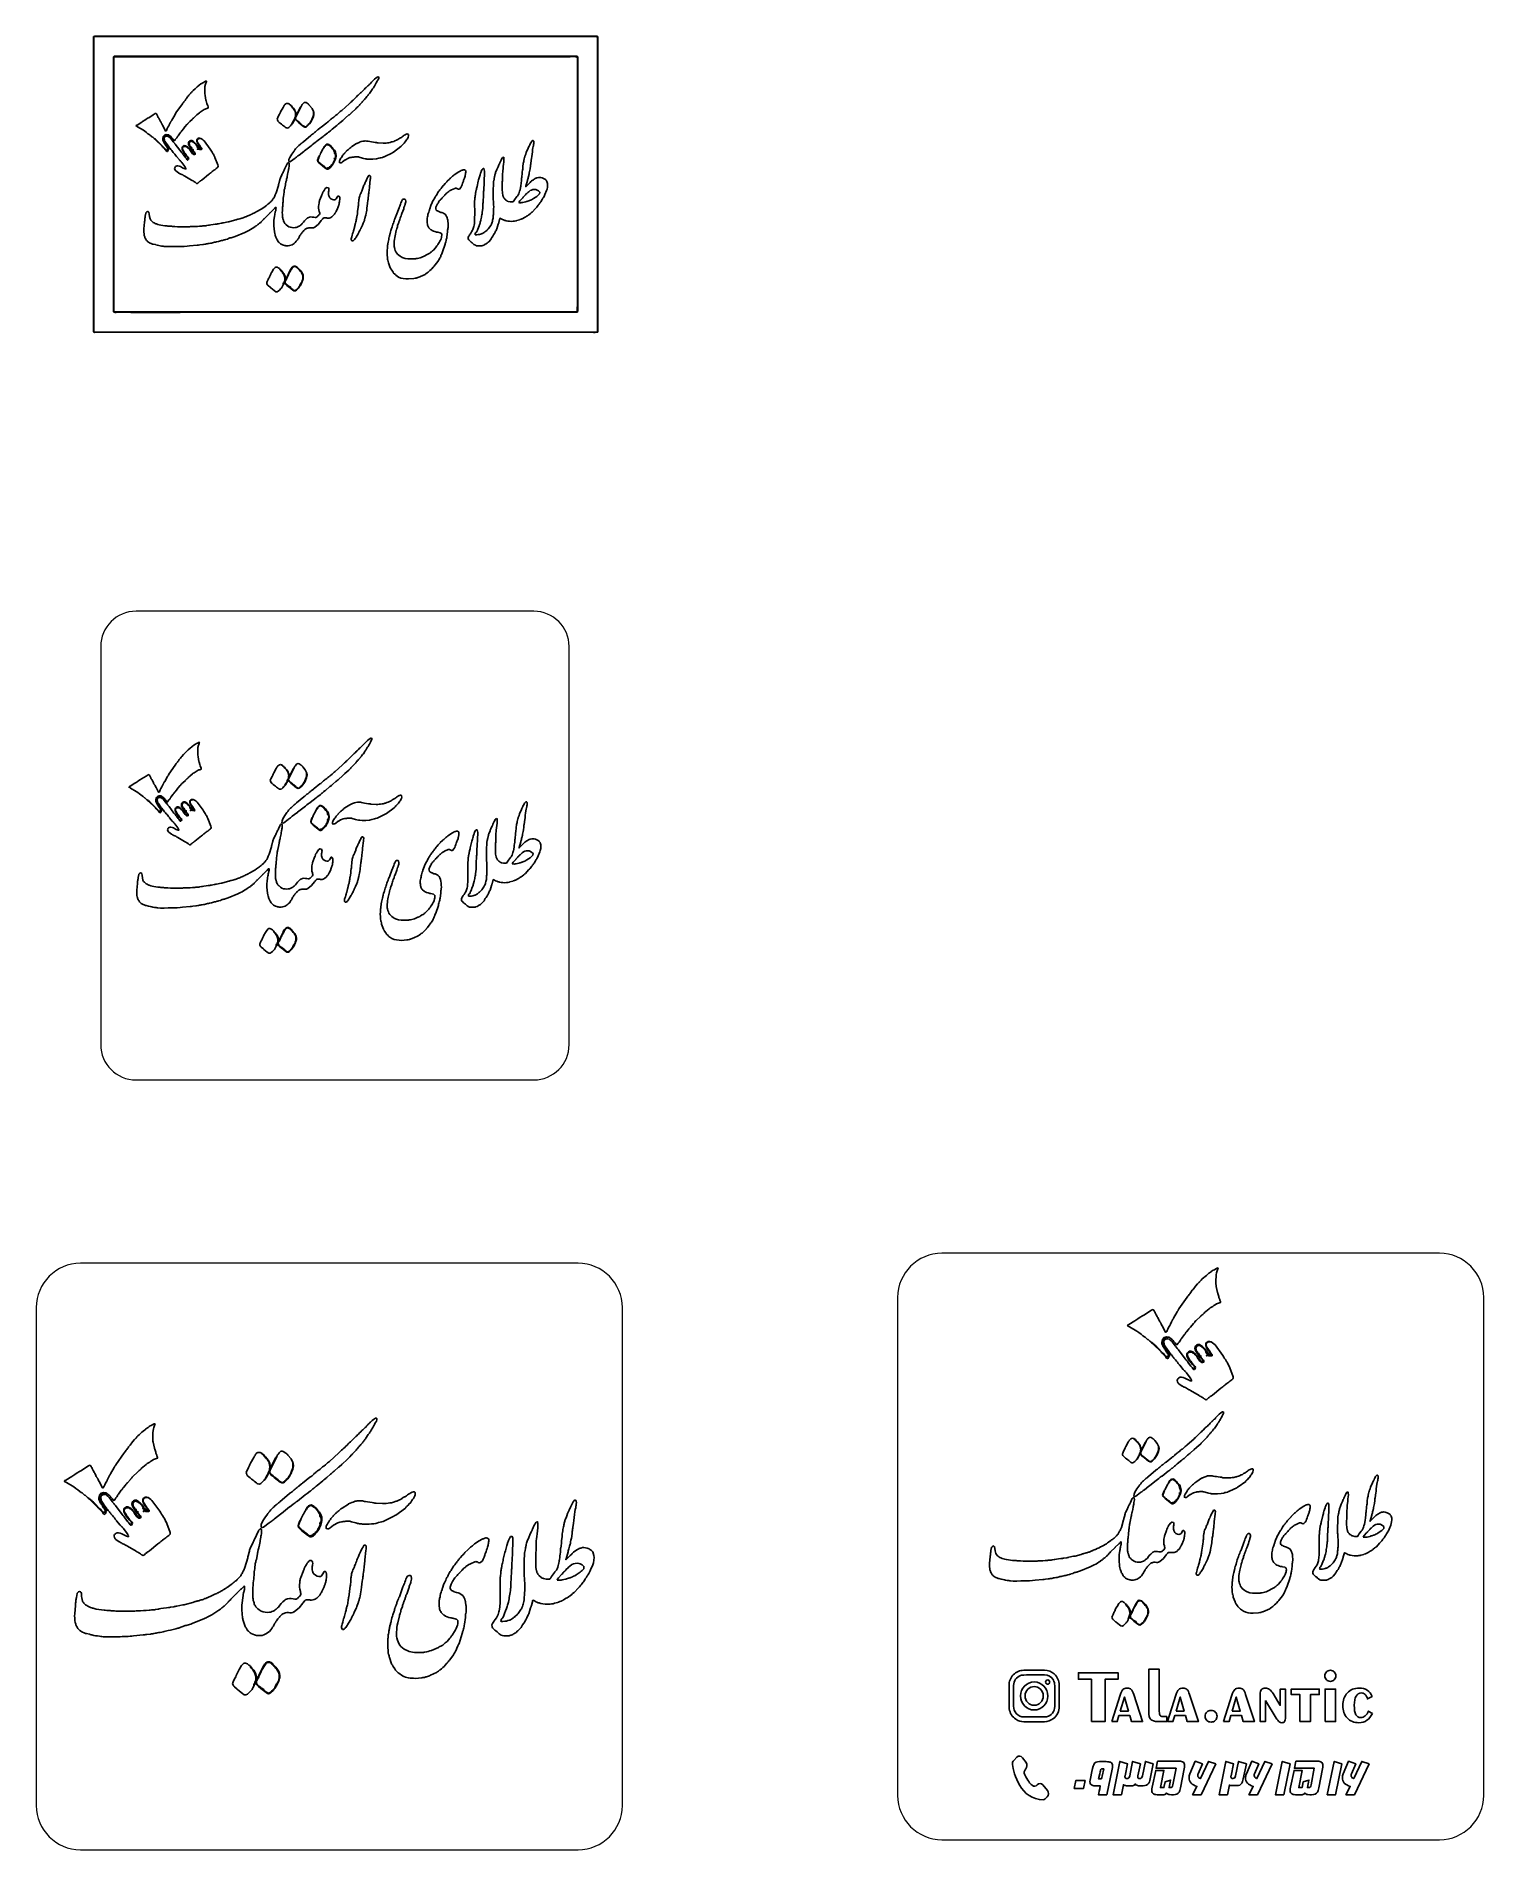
# Model space of a CAD drawing. Header units: millimetres. Extents: x -24 to 99, y -42 to 112.
import ezdxf

# ---------------------------------------------------------------- set-up
doc = ezdxf.new("R2010")
doc.units = ezdxf.units.MM
doc.header["$MEASUREMENT"] = 0
doc.layers.add('Layer 1', color=7, linetype='Continuous')

msp = doc.modelspace()

# ---------------------------------------------------------------- linework, layer by layer
at = {"layer": 'Layer 1', "color": 250}
for points, knots in [([(-19.5387, 111.8591), (-19.5387, 111.8591), (-19.5394, 87.2815), (-19.5394, 87.2815), (-19.5394, 86.6702), (-19.6079, 86.7524), (-19.2733, 86.7518), (-19.1765, 86.7516), (-19.0797, 86.7508), (-18.9829, 86.7508), (-18.9829, 86.7508), (22.8772, 86.7507), (22.8772, 86.7507), (22.9624, 86.751), (23.2499, 86.739), (23.304, 86.7683), (23.3279, 86.8573), (23.3119, 89.6899), (23.3119, 89.8622), (23.3119, 89.8622), (23.3124, 111.6363), (23.3124, 111.6363), (23.3123, 111.8213), (23.3396, 111.8817), (23.233, 111.8884), (23.233, 111.8884), (-19.4241, 111.889), (-19.4241, 111.889), (-19.5058, 111.8881), (-19.4831, 111.8926), (-19.5387, 111.8591)], [0, 0, 0, 0, 0.1, 0.1, 0.1, 0.2, 0.2, 0.2, 0.3, 0.3, 0.3, 0.4, 0.4, 0.4, 0.5, 0.5, 0.5, 0.6, 0.6, 0.6, 0.7, 0.7, 0.7, 0.8, 0.8, 0.8, 0.9, 0.9, 0.9, 1, 1, 1, 1]), ([(23.2712, 86.7907), (23.3004, 86.826), (23.2842, 87.4568), (23.2842, 87.5504), (23.2842, 87.5504), (23.2839, 111.4643), (23.2839, 111.4643), (23.2839, 111.5385), (23.3047, 111.8059), (23.2699, 111.8464), (23.2394, 111.8769), (22.0852, 111.8605), (21.9524, 111.8605), (21.9524, 111.8605), (-18.8217, 111.8605), (-18.8217, 111.8605), (-19.0339, 111.8605), (-19.2876, 111.8741), (-19.4948, 111.8563), (-19.527, 111.7441), (-19.5088, 110.0208), (-19.5089, 109.7546), (-19.5089, 109.7546), (-19.5087, 90.6686), (-19.5087, 90.6686), (-19.5082, 89.4417), (-19.518, 88.1842), (-19.5073, 86.959), (-19.5055, 86.7525), (-19.5777, 86.7781), (-19.155, 86.777), (-16.324, 86.769), (-13.4916, 86.7773), (-10.6604, 86.7773), (-10.6604, 86.7773), (22.2212, 86.7773), (22.2212, 86.7773), (22.3585, 86.7773), (23.2231, 86.7523), (23.2712, 86.7907)], [0, 0, 0, 0, 0.07692308, 0.07692308, 0.07692308, 0.15384615, 0.15384615, 0.15384615, 0.23076923, 0.23076923, 0.23076923, 0.30769231, 0.30769231, 0.30769231, 0.38461538, 0.38461538, 0.38461538, 0.46153846, 0.46153846, 0.46153846, 0.53846154, 0.53846154, 0.53846154, 0.61538462, 0.61538462, 0.61538462, 0.69230769, 0.69230769, 0.69230769, 0.76923077, 0.76923077, 0.76923077, 0.84615385, 0.84615385, 0.84615385, 0.92307692, 0.92307692, 0.92307692, 1, 1, 1, 1]), ([(23.2712, 86.7907), (23.2231, 86.7523), (22.3585, 86.7773), (22.2212, 86.7773), (22.2212, 86.7773), (-10.6604, 86.7773), (-10.6604, 86.7773), (-13.4916, 86.7773), (-16.324, 86.769), (-19.155, 86.777), (-19.5777, 86.7781), (-19.5055, 86.7525), (-19.5073, 86.959), (-19.518, 88.1842), (-19.5082, 89.4417), (-19.5087, 90.6686), (-19.5087, 90.6686), (-19.5089, 109.7546), (-19.5089, 109.7546), (-19.5088, 110.0208), (-19.527, 111.7441), (-19.4948, 111.8563), (-19.2876, 111.8741), (-19.0339, 111.8605), (-18.8217, 111.8605), (-18.8217, 111.8605), (21.9524, 111.8605), (21.9524, 111.8605), (22.0852, 111.8605), (23.2394, 111.8769), (23.2699, 111.8464), (23.3047, 111.8059), (23.2839, 111.5385), (23.2839, 111.4643), (23.2839, 111.4643), (23.2842, 87.5504), (23.2842, 87.5504), (23.2842, 87.4568), (23.3004, 86.826), (23.2712, 86.7907)], [0, 0, 0, 0, 0.07692308, 0.07692308, 0.07692308, 0.15384615, 0.15384615, 0.15384615, 0.23076923, 0.23076923, 0.23076923, 0.30769231, 0.30769231, 0.30769231, 0.38461538, 0.38461538, 0.38461538, 0.46153846, 0.46153846, 0.46153846, 0.53846154, 0.53846154, 0.53846154, 0.61538462, 0.61538462, 0.61538462, 0.69230769, 0.69230769, 0.69230769, 0.76923077, 0.76923077, 0.76923077, 0.84615385, 0.84615385, 0.84615385, 0.92307692, 0.92307692, 0.92307692, 1, 1, 1, 1]), ([(-17.8294, 88.478), (-17.8487, 88.6761), (-17.8334, 88.9565), (-17.8332, 89.1633), (-17.8332, 89.1633), (-17.8331, 109.9051), (-17.8331, 109.9051), (-17.8332, 109.9629), (-17.8334, 110.0201), (-17.8342, 110.0779), (-17.8352, 110.1515), (-17.8265, 110.1478), (-17.7894, 110.1927), (-17.7894, 110.1927), (21.5731, 110.1919), (21.5731, 110.1919), (21.6147, 110.1254), (21.6119, 110.1561), (21.6095, 110.0559), (21.6095, 110.0559), (21.6085, 89.1095), (21.6085, 89.1095), (21.6085, 89.012), (21.6319, 88.5103), (21.5774, 88.4634), (21.5548, 88.444), (21.4538, 88.4499), (21.4255, 88.4502), (21.3752, 88.4508), (21.3252, 88.4495), (21.275, 88.4499), (21.171, 88.4508), (21.0673, 88.4515), (20.9632, 88.4515), (11.3109, 88.4515), (1.6586, 88.4515), (-7.9937, 88.4515), (-11.1764, 88.4515), (-14.3706, 88.4428), (-17.5528, 88.45), (-17.6633, 88.4503), (-17.7631, 88.4356), (-17.8294, 88.478)], [0, 0, 0, 0, 0.07142857, 0.07142857, 0.07142857, 0.14285714, 0.14285714, 0.14285714, 0.21428571, 0.21428571, 0.21428571, 0.28571429, 0.28571429, 0.28571429, 0.35714286, 0.35714286, 0.35714286, 0.42857143, 0.42857143, 0.42857143, 0.5, 0.5, 0.5, 0.57142857, 0.57142857, 0.57142857, 0.64285714, 0.64285714, 0.64285714, 0.71428571, 0.71428571, 0.71428571, 0.78571429, 0.78571429, 0.78571429, 0.85714286, 0.85714286, 0.85714286, 0.92857143, 0.92857143, 0.92857143, 1, 1, 1, 1]), ([(-17.8294, 88.478), (-17.7631, 88.4356), (-17.6633, 88.4503), (-17.5528, 88.45), (-14.3706, 88.4428), (-11.1764, 88.4515), (-7.9937, 88.4515), (1.6586, 88.4515), (11.3109, 88.4515), (20.9632, 88.4515), (21.0673, 88.4515), (21.171, 88.4508), (21.275, 88.4499), (21.3252, 88.4495), (21.3752, 88.4508), (21.4255, 88.4502), (21.4538, 88.4499), (21.5548, 88.444), (21.5774, 88.4634), (21.6319, 88.5103), (21.6085, 89.012), (21.6085, 89.1095), (21.6085, 89.1095), (21.6095, 110.0559), (21.6095, 110.0559), (21.6119, 110.1561), (21.6147, 110.1254), (21.5731, 110.1919), (21.5731, 110.1919), (-17.7894, 110.1927), (-17.7894, 110.1927), (-17.8265, 110.1478), (-17.8352, 110.1515), (-17.8342, 110.0779), (-17.8334, 110.0201), (-17.8332, 109.9629), (-17.8331, 109.9051), (-17.8331, 109.9051), (-17.8332, 89.1633), (-17.8332, 89.1633), (-17.8334, 88.9565), (-17.8487, 88.6761), (-17.8294, 88.478)], [0, 0, 0, 0, 0.07142857, 0.07142857, 0.07142857, 0.14285714, 0.14285714, 0.14285714, 0.21428571, 0.21428571, 0.21428571, 0.28571429, 0.28571429, 0.28571429, 0.35714286, 0.35714286, 0.35714286, 0.42857143, 0.42857143, 0.42857143, 0.5, 0.5, 0.5, 0.57142857, 0.57142857, 0.57142857, 0.64285714, 0.64285714, 0.64285714, 0.71428571, 0.71428571, 0.71428571, 0.78571429, 0.78571429, 0.78571429, 0.85714286, 0.85714286, 0.85714286, 0.92857143, 0.92857143, 0.92857143, 1, 1, 1, 1]), ([(21.5546, 110.1453), (21.5634, 110.1334), (21.5608, 110.1403), (21.568, 110.1217), (21.5933, 110.0555), (21.5776, 107.5075), (21.5776, 107.4535), (21.5776, 104.7544), (21.5949, 88.5326), (21.565, 88.4977), (21.5628, 88.4961), (21.559, 88.497), (21.5576, 88.4937), (21.5563, 88.4904), (21.5519, 88.4906), (21.5499, 88.49), (21.5499, 88.49), (21.5325, 88.4847), (21.5325, 88.4847), (21.5191, 88.4821), (21.4941, 88.4822), (21.4797, 88.4822), (21.4797, 88.4822), (-16.069, 88.4828), (-16.069, 88.4828), (-16.5922, 88.4828), (-17.1156, 88.4842), (-17.6389, 88.4827), (-17.6682, 88.4826), (-17.7087, 88.4805), (-17.7367, 88.4827), (-17.8121, 88.4886), (-17.8027, 88.521), (-17.8018, 88.7116), (-17.8018, 88.7116), (-17.8017, 109.8944), (-17.8017, 109.8944), (-17.8018, 109.9576), (-17.8044, 110.0267), (-17.8018, 110.0892), (-17.798, 110.1771), (-17.7525, 110.1554), (-17.6604, 110.1554), (-4.848, 110.1651), (7.9674, 110.1557), (20.7804, 110.1557), (20.9388, 110.1557), (21.4415, 110.1741), (21.5546, 110.1453)], [0, 0, 0, 0, 0.0625, 0.0625, 0.0625, 0.125, 0.125, 0.125, 0.1875, 0.1875, 0.1875, 0.25, 0.25, 0.25, 0.3125, 0.3125, 0.3125, 0.375, 0.375, 0.375, 0.4375, 0.4375, 0.4375, 0.5, 0.5, 0.5, 0.5625, 0.5625, 0.5625, 0.625, 0.625, 0.625, 0.6875, 0.6875, 0.6875, 0.75, 0.75, 0.75, 0.8125, 0.8125, 0.8125, 0.875, 0.875, 0.875, 0.9375, 0.9375, 0.9375, 1, 1, 1, 1]), ([(-14.3381, 103.1739), (-14.263, 103.1595), (-14.2881, 103.134), (-14.196, 103.0682), (-14.1008, 103.0002), (-14.0159, 102.8898), (-13.9522, 102.8398), (-13.9522, 102.8398), (-13.5934, 102.4774), (-13.5934, 102.4774), (-13.561, 102.4419), (-13.502, 102.3885), (-13.478, 102.3563), (-13.4267, 102.2874), (-13.506, 102.3526), (-13.403, 102.2799), (-13.3753, 102.2603), (-13.3742, 102.2436), (-13.3485, 102.2299), (-13.3485, 102.2299), (-13.2864, 102.2622), (-13.2864, 102.2622), (-13.2433, 102.2204), (-13.3193, 102.2454), (-13.2615, 102.2406), (-13.2386, 102.2387), (-13.2287, 102.255), (-13.2201, 102.2743), (-13.1958, 102.3295), (-13.2146, 102.3565), (-13.2493, 102.3923), (-13.3128, 102.4579), (-13.3148, 102.5215), (-13.3829, 102.5919), (-13.4225, 102.6329), (-13.4149, 102.6737), (-13.4756, 102.7577), (-13.5234, 102.8237), (-13.5537, 102.866), (-13.5885, 102.9477), (-13.6349, 103.0566), (-13.6487, 103.0124), (-13.6553, 103.174), (-13.6687, 103.5018), (-13.3979, 103.5931), (-13.2017, 103.5329), (-13.1391, 103.5136), (-13.1644, 103.5391), (-13.1483, 103.4921), (-13.1387, 103.4688), (-13.1538, 103.4917), (-13.1221, 103.4788), (-13.1221, 103.4788), (-13.0079, 103.3973), (-13.0079, 103.3973), (-12.9602, 103.3611), (-12.9275, 103.3165), (-12.8867, 103.2697), (-12.8307, 103.2055), (-12.7697, 103.1376), (-12.724, 103.0654), (-12.7025, 103.0314), (-12.6928, 103.0266), (-12.6389, 103.0293), (-12.5852, 103.148), (-12.4598, 103.2601), (-12.4257, 103.3236), (-12.4117, 103.3497), (-12.4148, 103.3523), (-12.3953, 103.3819), (-12.3762, 103.411), (-12.3752, 103.4093), (-12.3569, 103.4406), (-12.3569, 103.4406), (-12.1708, 103.6946), (-12.1708, 103.6946), (-12.1371, 103.7262), (-12.1116, 103.7467), (-12.0911, 103.7884), (-12.071, 103.8295), (-12.0588, 103.8339), (-12.032, 103.8689), (-12.032, 103.8689), (-11.9011, 104.0394), (-11.9011, 104.0394), (-11.8597, 104.1001), (-11.8052, 104.1334), (-11.763, 104.1913), (-11.763, 104.1913), (-11.5673, 104.4146), (-11.5673, 104.4146), (-11.5575, 104.427), (-11.5594, 104.427), (-11.5492, 104.4397), (-11.5492, 104.4397), (-11.5246, 104.4698), (-11.5246, 104.4698), (-11.5233, 104.4718), (-11.5218, 104.4746), (-11.5205, 104.4766), (-11.4801, 104.5409), (-11.4189, 104.5996), (-11.3607, 104.6481), (-11.3607, 104.6481), (-11.1369, 104.8548), (-11.1369, 104.8548), (-11.1216, 104.8699), (-11.1076, 104.8825), (-11.0945, 104.8977), (-11.0109, 104.9951), (-11.0073, 104.9725), (-10.9541, 105.0269), (-10.9207, 105.0611), (-10.8962, 105.085), (-10.8615, 105.1169), (-10.818, 105.1571), (-10.819, 105.1814), (-10.767, 105.2146), (-10.765, 105.2158), (-10.7623, 105.2175), (-10.7603, 105.2188), (-10.7603, 105.2188), (-10.5325, 105.4009), (-10.5325, 105.4009), (-10.4747, 105.4428), (-10.4492, 105.475), (-10.3813, 105.508), (-10.2604, 105.5667), (-10.1772, 105.6552), (-10.0518, 105.7144), (-9.9719, 105.7521), (-9.8676, 105.7723), (-9.7884, 105.8071), (-9.7813, 105.8979), (-9.8152, 105.9313), (-9.8368, 106.0054), (-9.8547, 106.0668), (-9.8912, 106.1342), (-9.9024, 106.197), (-9.9024, 106.197), (-9.9539, 106.3956), (-9.9539, 106.3956), (-9.9688, 106.431), (-9.9747, 106.4052), (-9.9789, 106.4637), (-9.9789, 106.4637), (-10.0626, 106.8575), (-10.0626, 106.8575), (-10.1191, 106.9693), (-10.0845, 107.6864), (-10.0326, 107.8391), (-10.0004, 107.934), (-9.9405, 108.0257), (-9.9398, 108.0879), (-10.0067, 108.0866), (-10.193, 107.973), (-10.2612, 107.9354), (-10.2612, 107.9354), (-10.3356, 107.891), (-10.3356, 107.891), (-10.3648, 107.8752), (-10.3749, 107.8618), (-10.4038, 107.8416), (-10.4038, 107.8416), (-10.5499, 107.7406), (-10.5499, 107.7406), (-10.5515, 107.7392), (-10.5537, 107.7369), (-10.5552, 107.7355), (-10.5552, 107.7355), (-10.5714, 107.7198), (-10.5714, 107.7198), (-10.5731, 107.7183), (-10.5755, 107.7162), (-10.5771, 107.7147), (-10.7138, 107.5929), (-11.1014, 107.2907), (-11.1788, 107.1675), (-11.2186, 107.1041), (-11.1935, 107.1451), (-11.2404, 107.1076), (-11.2556, 107.0954), (-11.2802, 107.0601), (-11.3008, 107.0401), (-11.3008, 107.0401), (-11.4354, 106.8842), (-11.4354, 106.8842), (-11.4998, 106.8089), (-11.5826, 106.6777), (-11.6487, 106.6137), (-11.7191, 106.5455), (-11.7295, 106.466), (-11.8104, 106.3894), (-11.8826, 106.3212), (-11.9289, 106.237), (-11.9886, 106.1574), (-11.9886, 106.1574), (-12.5333, 105.3826), (-12.5333, 105.3826), (-12.5757, 105.3081), (-12.5672, 105.3042), (-12.6207, 105.2315), (-12.6288, 105.2205), (-12.634, 105.2083), (-12.6405, 105.1981), (-12.6405, 105.1981), (-12.8898, 104.7705), (-12.8898, 104.7705), (-12.8992, 104.747), (-12.8929, 104.7518), (-12.9059, 104.7307), (-12.9154, 104.7153), (-12.9196, 104.719), (-12.934, 104.6958), (-12.9491, 104.6715), (-12.9607, 104.6452), (-12.9759, 104.6197), (-12.9881, 104.5992), (-12.9819, 104.6097), (-12.9942, 104.5846), (-13.0051, 104.5627), (-13.0076, 104.559), (-13.0173, 104.5423), (-13.0173, 104.5423), (-13.096, 104.3704), (-13.096, 104.3704), (-13.1076, 104.3389), (-13.122, 104.3215), (-13.1385, 104.2964), (-13.252, 104.1236), (-13.2953, 103.9637), (-13.339, 103.8947), (-13.3601, 103.8615), (-13.3589, 103.8429), (-13.4131, 103.8459), (-13.4131, 103.8459), (-13.6262, 104.2623), (-13.6262, 104.2623), (-13.6575, 104.3139), (-13.6862, 104.3577), (-13.7035, 104.4101), (-13.7219, 104.4657), (-13.7129, 104.4313), (-13.7379, 104.4614), (-13.7542, 104.4811), (-13.7536, 104.4876), (-13.7663, 104.5087), (-13.7759, 104.5247), (-13.7878, 104.5432), (-13.7985, 104.5619), (-13.8181, 104.596), (-13.8357, 104.629), (-13.853, 104.6684), (-13.853, 104.6684), (-13.9297, 104.8181), (-13.9297, 104.8181), (-13.9434, 104.8474), (-13.9487, 104.8458), (-13.9619, 104.8719), (-14.0025, 104.9524), (-14.0617, 105.0329), (-14.0769, 105.0783), (-14.1018, 105.153), (-14.1502, 105.2227), (-14.1786, 105.3032), (-14.2172, 105.4129), (-14.3708, 105.2797), (-14.464, 105.2243), (-14.464, 105.2243), (-14.8485, 104.9765), (-14.8485, 104.9765), (-14.8947, 104.957), (-15.2857, 104.7186), (-15.3138, 104.6854), (-15.3399, 104.6546), (-15.4042, 104.6298), (-15.4383, 104.6087), (-15.4383, 104.6087), (-15.8312, 104.3574), (-15.8312, 104.3574), (-15.879, 104.3285), (-15.9105, 104.34), (-15.9231, 104.277), (-15.9231, 104.277), (-15.8436, 104.2376), (-15.8436, 104.2376), (-15.8206, 104.2208), (-15.8514, 104.2387), (-15.8174, 104.2199), (-15.806, 104.2136), (-15.8002, 104.2123), (-15.7888, 104.2058), (-15.7888, 104.2058), (-15.3007, 103.9096), (-15.3007, 103.9096), (-15.1442, 103.8136), (-14.9088, 103.6084), (-14.8122, 103.5515), (-14.7411, 103.5097), (-14.6766, 103.4519), (-14.6195, 103.3978), (-14.589, 103.369), (-14.6056, 103.3857), (-14.5674, 103.365), (-14.4864, 103.321), (-14.4156, 103.2168), (-14.3381, 103.1739)], [0, 0, 0, 0, 0.00980392, 0.00980392, 0.00980392, 0.01960784, 0.01960784, 0.01960784, 0.02941176, 0.02941176, 0.02941176, 0.03921569, 0.03921569, 0.03921569, 0.04901961, 0.04901961, 0.04901961, 0.05882353, 0.05882353, 0.05882353, 0.06862745, 0.06862745, 0.06862745, 0.07843137, 0.07843137, 0.07843137, 0.08823529, 0.08823529, 0.08823529, 0.09803922, 0.09803922, 0.09803922, 0.10784314, 0.10784314, 0.10784314, 0.11764706, 0.11764706, 0.11764706, 0.12745098, 0.12745098, 0.12745098, 0.1372549, 0.1372549, 0.1372549, 0.14705882, 0.14705882, 0.14705882, 0.15686275, 0.15686275, 0.15686275, 0.16666667, 0.16666667, 0.16666667, 0.17647059, 0.17647059, 0.17647059, 0.18627451, 0.18627451, 0.18627451, 0.19607843, 0.19607843, 0.19607843, 0.20588235, 0.20588235, 0.20588235, 0.21568627, 0.21568627, 0.21568627, 0.2254902, 0.2254902, 0.2254902, 0.23529412, 0.23529412, 0.23529412, 0.24509804, 0.24509804, 0.24509804, 0.25490196, 0.25490196, 0.25490196, 0.26470588, 0.26470588, 0.26470588, 0.2745098, 0.2745098, 0.2745098, 0.28431373, 0.28431373, 0.28431373, 0.29411765, 0.29411765, 0.29411765, 0.30392157, 0.30392157, 0.30392157, 0.31372549, 0.31372549, 0.31372549, 0.32352941, 0.32352941, 0.32352941, 0.33333333, 0.33333333, 0.33333333, 0.34313725, 0.34313725, 0.34313725, 0.35294118, 0.35294118, 0.35294118, 0.3627451, 0.3627451, 0.3627451, 0.37254902, 0.37254902, 0.37254902, 0.38235294, 0.38235294, 0.38235294, 0.39215686, 0.39215686, 0.39215686, 0.40196078, 0.40196078, 0.40196078, 0.41176471, 0.41176471, 0.41176471, 0.42156863, 0.42156863, 0.42156863, 0.43137255, 0.43137255, 0.43137255, 0.44117647, 0.44117647, 0.44117647, 0.45098039, 0.45098039, 0.45098039, 0.46078431, 0.46078431, 0.46078431, 0.47058824, 0.47058824, 0.47058824, 0.48039216, 0.48039216, 0.48039216, 0.49019608, 0.49019608, 0.49019608, 0.5, 0.5, 0.5, 0.50980392, 0.50980392, 0.50980392, 0.51960784, 0.51960784, 0.51960784, 0.52941176, 0.52941176, 0.52941176, 0.53921569, 0.53921569, 0.53921569, 0.54901961, 0.54901961, 0.54901961, 0.55882353, 0.55882353, 0.55882353, 0.56862745, 0.56862745, 0.56862745, 0.57843137, 0.57843137, 0.57843137, 0.58823529, 0.58823529, 0.58823529, 0.59803922, 0.59803922, 0.59803922, 0.60784314, 0.60784314, 0.60784314, 0.61764706, 0.61764706, 0.61764706, 0.62745098, 0.62745098, 0.62745098, 0.6372549, 0.6372549, 0.6372549, 0.64705882, 0.64705882, 0.64705882, 0.65686275, 0.65686275, 0.65686275, 0.66666667, 0.66666667, 0.66666667, 0.67647059, 0.67647059, 0.67647059, 0.68627451, 0.68627451, 0.68627451, 0.69607843, 0.69607843, 0.69607843, 0.70588235, 0.70588235, 0.70588235, 0.71568627, 0.71568627, 0.71568627, 0.7254902, 0.7254902, 0.7254902, 0.73529412, 0.73529412, 0.73529412, 0.74509804, 0.74509804, 0.74509804, 0.75490196, 0.75490196, 0.75490196, 0.76470588, 0.76470588, 0.76470588, 0.7745098, 0.7745098, 0.7745098, 0.78431373, 0.78431373, 0.78431373, 0.79411765, 0.79411765, 0.79411765, 0.80392157, 0.80392157, 0.80392157, 0.81372549, 0.81372549, 0.81372549, 0.82352941, 0.82352941, 0.82352941, 0.83333333, 0.83333333, 0.83333333, 0.84313725, 0.84313725, 0.84313725, 0.85294118, 0.85294118, 0.85294118, 0.8627451, 0.8627451, 0.8627451, 0.87254902, 0.87254902, 0.87254902, 0.88235294, 0.88235294, 0.88235294, 0.89215686, 0.89215686, 0.89215686, 0.90196078, 0.90196078, 0.90196078, 0.91176471, 0.91176471, 0.91176471, 0.92156863, 0.92156863, 0.92156863, 0.93137255, 0.93137255, 0.93137255, 0.94117647, 0.94117647, 0.94117647, 0.95098039, 0.95098039, 0.95098039, 0.96078431, 0.96078431, 0.96078431, 0.97058824, 0.97058824, 0.97058824, 0.98039216, 0.98039216, 0.98039216, 0.99019608, 0.99019608, 0.99019608, 1, 1, 1, 1]), ([(-2.9449, 101.2645), (-2.8926, 101.2287), (-2.8464, 101.2189), (-2.7866, 101.2579), (-2.7866, 101.2579), (-2.4019, 101.5491), (-2.4019, 101.5491), (-2.341, 101.6092), (-2.2317, 101.659), (-2.1627, 101.7293), (-2.1351, 101.7574), (-2.0885, 101.7764), (-2.0572, 101.8072), (-2.0572, 101.8072), (-1.6647, 102.1158), (-1.6647, 102.1158), (-1.6243, 102.1404), (-1.6322, 102.1363), (-1.6025, 102.1687), (-1.6025, 102.1687), (-1.0556, 102.592), (-1.0556, 102.592), (-1.0537, 102.5933), (-1.0511, 102.595), (-1.0491, 102.5964), (-0.937, 102.6737), (-0.6973, 102.8853), (-0.6166, 102.9275), (-0.5782, 102.9476), (-0.578, 102.9531), (-0.5473, 102.9757), (-0.5473, 102.9757), (-0.0324, 103.3849), (-0.0324, 103.3849), (0.0112, 103.4201), (0.0649, 103.4429), (0.1087, 103.4802), (0.1087, 103.4802), (0.2987, 103.6364), (0.2987, 103.6364), (0.3579, 103.6671), (0.3193, 103.6396), (0.366, 103.6849), (0.4469, 103.7636), (0.5204, 103.8052), (0.5615, 103.8445), (0.578, 103.8603), (0.5724, 103.8576), (0.5888, 103.8707), (0.6011, 103.8805), (0.6123, 103.887), (0.6265, 103.8979), (0.6708, 103.9319), (0.7077, 103.9821), (0.7511, 104.01), (0.7511, 104.01), (1.1375, 104.3231), (1.1375, 104.3231), (1.1902, 104.3543), (1.214, 104.4011), (1.2612, 104.4354), (1.2813, 104.45), (1.3052, 104.4568), (1.329, 104.4758), (1.3622, 104.5023), (1.3518, 104.5062), (1.388, 104.5349), (1.388, 104.5349), (1.6349, 104.7503), (1.6349, 104.7503), (1.7168, 104.8186), (1.8081, 104.8836), (1.8822, 104.9635), (1.8822, 104.9635), (2.1669, 105.2088), (2.1669, 105.2088), (2.1855, 105.223), (2.1871, 105.2185), (2.2035, 105.2346), (2.2035, 105.2346), (2.384, 105.3983), (2.384, 105.3983), (2.386, 105.4002), (2.405, 105.4212), (2.4095, 105.4263), (2.4095, 105.4263), (2.7493, 105.7329), (2.7493, 105.7329), (2.8154, 105.787), (2.8501, 105.8533), (2.9183, 105.9068), (2.9183, 105.9068), (3.0373, 106.024), (3.0373, 106.024), (3.058, 106.0497), (3.0696, 106.0591), (3.093, 106.0877), (3.093, 106.0877), (3.2322, 106.2377), (3.2322, 106.2377), (3.3067, 106.3053), (3.3603, 106.3776), (3.4223, 106.4577), (3.4223, 106.4577), (3.4871, 106.5312), (3.4871, 106.5312), (3.546, 106.5853), (3.5868, 106.6434), (3.6384, 106.7034), (3.7537, 106.8374), (3.7086, 106.7712), (3.781, 106.8731), (3.807, 106.9097), (3.8096, 106.9283), (3.8432, 106.9599), (3.8959, 107.0095), (3.9304, 107.0644), (3.9735, 107.121), (3.9735, 107.121), (4.1384, 107.3651), (4.1384, 107.3651), (4.1857, 107.4378), (4.2366, 107.4957), (4.2816, 107.5752), (4.3209, 107.6443), (4.3574, 107.6864), (4.3695, 107.7215), (4.3842, 107.7639), (4.4117, 107.7945), (4.4318, 107.8328), (4.4687, 107.9031), (4.5128, 107.9584), (4.5443, 108.0312), (4.5443, 108.0312), (4.5748, 108.0997), (4.5748, 108.0997), (4.6179, 108.1802), (4.7401, 108.331), (4.7036, 108.4225), (4.6434, 108.5737), (4.2961, 108.2007), (4.2482, 108.1571), (4.2229, 108.134), (4.2128, 108.1207), (4.1885, 108.0986), (4.1663, 108.0784), (4.1549, 108.0672), (4.134, 108.0463), (4.069, 107.9812), (4.0716, 107.9987), (4.0213, 107.9216), (3.9995, 107.8883), (3.9935, 107.882), (3.967, 107.8586), (3.9387, 107.8337), (3.9256, 107.8338), (3.8974, 107.8098), (3.8465, 107.7667), (3.8464, 107.7406), (3.7865, 107.6952), (3.7846, 107.6937), (3.7822, 107.6917), (3.7803, 107.6902), (3.6956, 107.6249), (3.5687, 107.484), (3.4862, 107.4039), (3.4862, 107.4039), (3.4301, 107.3523), (3.4301, 107.3523), (3.3545, 107.2864), (3.273, 107.177), (3.195, 107.1263), (3.1586, 107.1026), (3.1609, 107.0953), (3.1321, 107.0692), (3.1321, 107.0692), (2.9538, 106.893), (2.9538, 106.893), (2.855, 106.8004), (2.7589, 106.6958), (2.6565, 106.6096), (2.6231, 106.5816), (2.6329, 106.5778), (2.6002, 106.548), (2.4991, 106.4557), (2.4086, 106.3484), (2.2982, 106.2692), (2.2573, 106.2398), (2.2278, 106.1944), (2.1837, 106.1581), (2.1837, 106.1581), (1.5678, 105.6013), (1.5678, 105.6013), (1.5169, 105.5535), (1.4988, 105.5411), (1.4349, 105.499), (1.3913, 105.4702), (1.3563, 105.4214), (1.315, 105.381), (1.315, 105.381), (1.1924, 105.2783), (1.1924, 105.2783), (1.1555, 105.2445), (1.1578, 105.2613), (1.1184, 105.234), (1.0079, 105.1571), (0.9055, 105.0323), (0.7905, 104.9696), (0.7451, 104.9448), (0.7213, 104.9154), (0.6817, 104.8852), (0.68, 104.8838), (0.6774, 104.8819), (0.6756, 104.8805), (0.628, 104.8442), (0.5757, 104.8082), (0.5376, 104.7616), (0.5376, 104.7616), (0.4228, 104.6497), (0.4228, 104.6497), (0.3806, 104.6072), (0.3284, 104.5898), (0.2808, 104.5555), (0.2808, 104.5555), (-0.1994, 104.1651), (-0.1994, 104.1651), (-0.2111, 104.1584), (-0.2252, 104.1496), (-0.2398, 104.14), (-0.261, 104.126), (-0.2535, 104.1296), (-0.2715, 104.1172), (-0.2715, 104.1172), (-0.4601, 103.9622), (-0.4601, 103.9622), (-0.4792, 103.9482), (-0.4848, 103.9483), (-0.5003, 103.9374), (-0.5429, 103.9075), (-0.561, 103.8673), (-0.6172, 103.8307), (-0.673, 103.7944), (-0.6989, 103.7596), (-0.7483, 103.7246), (-0.8401, 103.6596), (-0.9031, 103.5807), (-1.0061, 103.5204), (-1.0289, 103.507), (-1.0549, 103.4885), (-1.0748, 103.47), (-1.0748, 103.47), (-1.704, 102.9383), (-1.704, 102.9383), (-1.7821, 102.8701), (-1.7832, 102.8562), (-1.8909, 102.7812), (-1.9057, 102.7709), (-1.9096, 102.7688), (-1.9213, 102.7572), (-1.9398, 102.739), (-1.9293, 102.7445), (-1.9529, 102.7246), (-1.9529, 102.7246), (-2.077, 102.6118), (-2.077, 102.6118), (-2.1121, 102.5699), (-2.0955, 102.5897), (-2.1393, 102.5561), (-2.2015, 102.5084), (-2.3887, 102.3223), (-2.4208, 102.2549), (-2.4274, 102.241), (-2.4298, 102.236), (-2.4402, 102.2217), (-2.4402, 102.2217), (-2.4682, 102.1852), (-2.4682, 102.1852), (-2.4909, 102.1547), (-2.4993, 102.1488), (-2.5216, 102.1205), (-2.5216, 102.1205), (-2.6936, 101.8854), (-2.6936, 101.8854), (-2.7994, 101.7122), (-2.9603, 101.4756), (-2.9449, 101.2645)], [0, 0, 0, 0, 0.01052632, 0.01052632, 0.01052632, 0.02105263, 0.02105263, 0.02105263, 0.03157895, 0.03157895, 0.03157895, 0.04210526, 0.04210526, 0.04210526, 0.05263158, 0.05263158, 0.05263158, 0.06315789, 0.06315789, 0.06315789, 0.07368421, 0.07368421, 0.07368421, 0.08421053, 0.08421053, 0.08421053, 0.09473684, 0.09473684, 0.09473684, 0.10526316, 0.10526316, 0.10526316, 0.11578947, 0.11578947, 0.11578947, 0.12631579, 0.12631579, 0.12631579, 0.13684211, 0.13684211, 0.13684211, 0.14736842, 0.14736842, 0.14736842, 0.15789474, 0.15789474, 0.15789474, 0.16842105, 0.16842105, 0.16842105, 0.17894737, 0.17894737, 0.17894737, 0.18947368, 0.18947368, 0.18947368, 0.2, 0.2, 0.2, 0.21052632, 0.21052632, 0.21052632, 0.22105263, 0.22105263, 0.22105263, 0.23157895, 0.23157895, 0.23157895, 0.24210526, 0.24210526, 0.24210526, 0.25263158, 0.25263158, 0.25263158, 0.26315789, 0.26315789, 0.26315789, 0.27368421, 0.27368421, 0.27368421, 0.28421053, 0.28421053, 0.28421053, 0.29473684, 0.29473684, 0.29473684, 0.30526316, 0.30526316, 0.30526316, 0.31578947, 0.31578947, 0.31578947, 0.32631579, 0.32631579, 0.32631579, 0.33684211, 0.33684211, 0.33684211, 0.34736842, 0.34736842, 0.34736842, 0.35789474, 0.35789474, 0.35789474, 0.36842105, 0.36842105, 0.36842105, 0.37894737, 0.37894737, 0.37894737, 0.38947368, 0.38947368, 0.38947368, 0.4, 0.4, 0.4, 0.41052632, 0.41052632, 0.41052632, 0.42105263, 0.42105263, 0.42105263, 0.43157895, 0.43157895, 0.43157895, 0.44210526, 0.44210526, 0.44210526, 0.45263158, 0.45263158, 0.45263158, 0.46315789, 0.46315789, 0.46315789, 0.47368421, 0.47368421, 0.47368421, 0.48421053, 0.48421053, 0.48421053, 0.49473684, 0.49473684, 0.49473684, 0.50526316, 0.50526316, 0.50526316, 0.51578947, 0.51578947, 0.51578947, 0.52631579, 0.52631579, 0.52631579, 0.53684211, 0.53684211, 0.53684211, 0.54736842, 0.54736842, 0.54736842, 0.55789474, 0.55789474, 0.55789474, 0.56842105, 0.56842105, 0.56842105, 0.57894737, 0.57894737, 0.57894737, 0.58947368, 0.58947368, 0.58947368, 0.6, 0.6, 0.6, 0.61052632, 0.61052632, 0.61052632, 0.62105263, 0.62105263, 0.62105263, 0.63157895, 0.63157895, 0.63157895, 0.64210526, 0.64210526, 0.64210526, 0.65263158, 0.65263158, 0.65263158, 0.66315789, 0.66315789, 0.66315789, 0.67368421, 0.67368421, 0.67368421, 0.68421053, 0.68421053, 0.68421053, 0.69473684, 0.69473684, 0.69473684, 0.70526316, 0.70526316, 0.70526316, 0.71578947, 0.71578947, 0.71578947, 0.72631579, 0.72631579, 0.72631579, 0.73684211, 0.73684211, 0.73684211, 0.74736842, 0.74736842, 0.74736842, 0.75789474, 0.75789474, 0.75789474, 0.76842105, 0.76842105, 0.76842105, 0.77894737, 0.77894737, 0.77894737, 0.78947368, 0.78947368, 0.78947368, 0.8, 0.8, 0.8, 0.81052632, 0.81052632, 0.81052632, 0.82105263, 0.82105263, 0.82105263, 0.83157895, 0.83157895, 0.83157895, 0.84210526, 0.84210526, 0.84210526, 0.85263158, 0.85263158, 0.85263158, 0.86315789, 0.86315789, 0.86315789, 0.87368421, 0.87368421, 0.87368421, 0.88421053, 0.88421053, 0.88421053, 0.89473684, 0.89473684, 0.89473684, 0.90526316, 0.90526316, 0.90526316, 0.91578947, 0.91578947, 0.91578947, 0.92631579, 0.92631579, 0.92631579, 0.93684211, 0.93684211, 0.93684211, 0.94736842, 0.94736842, 0.94736842, 0.95789474, 0.95789474, 0.95789474, 0.96842105, 0.96842105, 0.96842105, 0.97894737, 0.97894737, 0.97894737, 0.98947368, 0.98947368, 0.98947368, 1, 1, 1, 1]), ([(-1.9118, 105.9114), (-1.9118, 105.9114), (-2.3214, 105.0706), (-2.3214, 105.0706), (-2.3582, 105.001), (-2.4062, 104.9336), (-2.344, 104.8318), (-2.2603, 104.6948), (-2.0404, 104.5754), (-1.9729, 104.5066), (-1.8917, 104.4239), (-1.9547, 104.4842), (-1.8903, 104.4381), (-1.8903, 104.4381), (-1.7652, 104.3271), (-1.7652, 104.3271), (-1.7355, 104.3015), (-1.7059, 104.2858), (-1.6716, 104.2595), (-1.5929, 104.1989), (-1.5523, 104.1778), (-1.449, 104.2416), (-1.3563, 104.2988), (-1.3232, 104.3588), (-1.2328, 104.445), (-1.0632, 104.6068), (-1.011, 104.7834), (-0.9238, 104.9644), (-0.8235, 105.1726), (-0.8392, 105.2995), (-0.8459, 105.5154), (-0.8459, 105.5154), (-0.958, 105.7576), (-0.958, 105.7576), (-0.958, 105.7576), (-1.1708, 106.0066), (-1.1708, 106.0066), (-1.2426, 106.1043), (-1.2031, 106.0461), (-1.3067, 106.1509), (-1.3067, 106.1509), (-1.4777, 106.2612), (-1.4777, 106.2612), (-1.5908, 106.3214), (-1.6833, 106.2417), (-1.7538, 106.1596), (-1.7538, 106.1596), (-1.7952, 106.1038), (-1.7952, 106.1038), (-1.8439, 106.0252), (-1.8488, 106.0692), (-1.8708, 105.9948), (-1.8981, 105.9023), (-1.8883, 105.9556), (-1.9118, 105.9114)], [0, 0, 0, 0, 0.05555556, 0.05555556, 0.05555556, 0.11111111, 0.11111111, 0.11111111, 0.16666667, 0.16666667, 0.16666667, 0.22222222, 0.22222222, 0.22222222, 0.27777778, 0.27777778, 0.27777778, 0.33333333, 0.33333333, 0.33333333, 0.38888889, 0.38888889, 0.38888889, 0.44444444, 0.44444444, 0.44444444, 0.5, 0.5, 0.5, 0.55555556, 0.55555556, 0.55555556, 0.61111111, 0.61111111, 0.61111111, 0.66666667, 0.66666667, 0.66666667, 0.72222222, 0.72222222, 0.72222222, 0.77777778, 0.77777778, 0.77777778, 0.83333333, 0.83333333, 0.83333333, 0.88888889, 0.88888889, 0.88888889, 0.94444444, 0.94444444, 0.94444444, 1, 1, 1, 1]), ([(-2.7283, 104.3683), (-2.7283, 104.3683), (-2.7243, 104.4096), (-2.7243, 104.4096), (-2.6657, 104.4437), (-2.6668, 104.4742), (-2.6538, 104.5014), (-2.6538, 104.5014), (-2.5336, 104.703), (-2.5336, 104.703), (-2.5151, 104.7338), (-2.4953, 104.7867), (-2.4846, 104.8289), (-2.4633, 104.9131), (-2.4581, 104.8818), (-2.4313, 104.935), (-2.3502, 105.0961), (-2.3947, 105.0195), (-2.3794, 105.1406), (-2.3592, 105.3002), (-2.3449, 105.1522), (-2.3812, 105.3579), (-2.4234, 105.5969), (-2.4441, 105.5597), (-2.5521, 105.7365), (-2.5773, 105.7777), (-2.7973, 106.0255), (-2.8565, 106.0732), (-2.8976, 106.1062), (-2.9344, 106.1213), (-2.9487, 106.1616), (-2.9749, 106.1952), (-3.148, 106.2178), (-3.2126, 106.1557), (-3.2126, 106.1557), (-3.2657, 106.1017), (-3.2657, 106.1017), (-3.351, 106.0031), (-3.3095, 106.0792), (-3.3436, 105.9964), (-3.3543, 105.9705), (-3.3548, 105.9749), (-3.3744, 105.9526), (-3.4119, 105.9099), (-3.4009, 105.9042), (-3.429, 105.8562), (-3.429, 105.8562), (-3.6375, 105.4853), (-3.6375, 105.4853), (-3.6534, 105.4527), (-3.6705, 105.424), (-3.6807, 105.3888), (-3.71, 105.2877), (-3.7284, 105.2787), (-3.7772, 105.1954), (-3.7772, 105.1954), (-3.8715, 104.9993), (-3.8715, 104.9993), (-3.928, 104.8946), (-3.9478, 104.8208), (-3.8813, 104.7156), (-3.8813, 104.7156), (-3.8633, 104.6904), (-3.8633, 104.6904), (-3.8255, 104.6401), (-3.7982, 104.6209), (-3.7577, 104.5819), (-3.6609, 104.4886), (-3.4752, 104.366), (-3.3933, 104.2901), (-3.2723, 104.1778), (-3.2692, 104.196), (-3.2299, 104.1637), (-3.1986, 104.138), (-3.2351, 104.156), (-3.1966, 104.133), (-3.1909, 104.1296), (-3.1806, 104.1262), (-3.174, 104.1233), (-3.1716, 104.1222), (-3.1686, 104.1212), (-3.1663, 104.1201), (-3.1663, 104.1201), (-3.1449, 104.109), (-3.1449, 104.109), (-3.0192, 104.0416), (-2.8669, 104.2187), (-2.7949, 104.2977), (-2.7639, 104.3318), (-2.7445, 104.3309), (-2.7283, 104.3683)], [0, 0, 0, 0, 0.03333333, 0.03333333, 0.03333333, 0.06666667, 0.06666667, 0.06666667, 0.1, 0.1, 0.1, 0.13333333, 0.13333333, 0.13333333, 0.16666667, 0.16666667, 0.16666667, 0.2, 0.2, 0.2, 0.23333333, 0.23333333, 0.23333333, 0.26666667, 0.26666667, 0.26666667, 0.3, 0.3, 0.3, 0.33333333, 0.33333333, 0.33333333, 0.36666667, 0.36666667, 0.36666667, 0.4, 0.4, 0.4, 0.43333333, 0.43333333, 0.43333333, 0.46666667, 0.46666667, 0.46666667, 0.5, 0.5, 0.5, 0.53333333, 0.53333333, 0.53333333, 0.56666667, 0.56666667, 0.56666667, 0.6, 0.6, 0.6, 0.63333333, 0.63333333, 0.63333333, 0.66666667, 0.66666667, 0.66666667, 0.7, 0.7, 0.7, 0.73333333, 0.73333333, 0.73333333, 0.76666667, 0.76666667, 0.76666667, 0.8, 0.8, 0.8, 0.83333333, 0.83333333, 0.83333333, 0.86666667, 0.86666667, 0.86666667, 0.9, 0.9, 0.9, 0.93333333, 0.93333333, 0.93333333, 0.96666667, 0.96666667, 0.96666667, 1, 1, 1, 1]), ([(-2.7283, 104.3683), (-2.6705, 104.3927), (-2.7063, 104.382), (-2.6688, 104.4301), (-2.645, 104.4605), (-2.6489, 104.4433), (-2.622, 104.4905), (-2.5324, 104.6478), (-2.5574, 104.5886), (-2.4707, 104.7686), (-2.4479, 104.816), (-2.4399, 104.8461), (-2.4076, 104.8891), (-2.3949, 104.906), (-2.4014, 104.898), (-2.3919, 104.9086), (-2.3742, 104.7529), (-2.1879, 104.6302), (-2.0765, 104.5437), (-2.0765, 104.5437), (-1.6917, 104.2292), (-1.6917, 104.2292), (-1.5096, 104.103), (-1.4323, 104.2114), (-1.3147, 104.3127), (-1.1377, 104.465), (-0.9822, 104.7235), (-0.9021, 104.9361), (-0.8323, 105.1218), (-0.7743, 105.2466), (-0.8204, 105.4573), (-0.8204, 105.4573), (-0.8459, 105.5154), (-0.8459, 105.5154), (-0.8392, 105.2995), (-0.8235, 105.1726), (-0.9238, 104.9644), (-1.011, 104.7834), (-1.0632, 104.6068), (-1.2328, 104.445), (-1.3232, 104.3588), (-1.3563, 104.2988), (-1.449, 104.2416), (-1.5523, 104.1778), (-1.5929, 104.1989), (-1.6716, 104.2595), (-1.7059, 104.2858), (-1.7355, 104.3015), (-1.7652, 104.3271), (-1.7652, 104.3271), (-1.8903, 104.4381), (-1.8903, 104.4381), (-1.9547, 104.4842), (-1.8917, 104.4239), (-1.9729, 104.5066), (-2.0404, 104.5754), (-2.2603, 104.6948), (-2.344, 104.8318), (-2.4062, 104.9336), (-2.3582, 105.001), (-2.3214, 105.0706), (-2.3214, 105.0706), (-1.9118, 105.9114), (-1.9118, 105.9114), (-1.9565, 105.8952), (-1.9255, 105.9181), (-1.957, 105.8783), (-1.9655, 105.8675), (-1.9756, 105.8444), (-1.9826, 105.83), (-1.9826, 105.83), (-2.2238, 105.3404), (-2.2238, 105.3404), (-2.2681, 105.2412), (-2.2859, 105.1773), (-2.3389, 105.1596), (-2.3495, 105.4718), (-2.3444, 105.3558), (-2.4162, 105.5796), (-2.4452, 105.6698), (-2.6597, 105.9063), (-2.7192, 105.9759), (-2.7589, 106.0222), (-2.7838, 106.0366), (-2.8234, 106.0756), (-2.8547, 106.1064), (-2.8963, 106.1524), (-2.9487, 106.1616), (-2.9344, 106.1213), (-2.8976, 106.1062), (-2.8565, 106.0732), (-2.7973, 106.0255), (-2.5773, 105.7777), (-2.5521, 105.7365), (-2.4441, 105.5597), (-2.4234, 105.5969), (-2.3812, 105.3579), (-2.3449, 105.1522), (-2.3592, 105.3002), (-2.3794, 105.1406), (-2.3947, 105.0195), (-2.3502, 105.0961), (-2.4313, 104.935), (-2.4581, 104.8818), (-2.4633, 104.9131), (-2.4846, 104.8289), (-2.4953, 104.7867), (-2.5151, 104.7338), (-2.5336, 104.703), (-2.5336, 104.703), (-2.6538, 104.5014), (-2.6538, 104.5014), (-2.6668, 104.4742), (-2.6657, 104.4437), (-2.7243, 104.4096), (-2.7243, 104.4096), (-2.7283, 104.3683), (-2.7283, 104.3683)], [0, 0, 0, 0, 0.02564103, 0.02564103, 0.02564103, 0.05128205, 0.05128205, 0.05128205, 0.07692308, 0.07692308, 0.07692308, 0.1025641, 0.1025641, 0.1025641, 0.12820513, 0.12820513, 0.12820513, 0.15384615, 0.15384615, 0.15384615, 0.17948718, 0.17948718, 0.17948718, 0.20512821, 0.20512821, 0.20512821, 0.23076923, 0.23076923, 0.23076923, 0.25641026, 0.25641026, 0.25641026, 0.28205128, 0.28205128, 0.28205128, 0.30769231, 0.30769231, 0.30769231, 0.33333333, 0.33333333, 0.33333333, 0.35897436, 0.35897436, 0.35897436, 0.38461538, 0.38461538, 0.38461538, 0.41025641, 0.41025641, 0.41025641, 0.43589744, 0.43589744, 0.43589744, 0.46153846, 0.46153846, 0.46153846, 0.48717949, 0.48717949, 0.48717949, 0.51282051, 0.51282051, 0.51282051, 0.53846154, 0.53846154, 0.53846154, 0.56410256, 0.56410256, 0.56410256, 0.58974359, 0.58974359, 0.58974359, 0.61538462, 0.61538462, 0.61538462, 0.64102564, 0.64102564, 0.64102564, 0.66666667, 0.66666667, 0.66666667, 0.69230769, 0.69230769, 0.69230769, 0.71794872, 0.71794872, 0.71794872, 0.74358974, 0.74358974, 0.74358974, 0.76923077, 0.76923077, 0.76923077, 0.79487179, 0.79487179, 0.79487179, 0.82051282, 0.82051282, 0.82051282, 0.84615385, 0.84615385, 0.84615385, 0.87179487, 0.87179487, 0.87179487, 0.8974359, 0.8974359, 0.8974359, 0.92307692, 0.92307692, 0.92307692, 0.94871795, 0.94871795, 0.94871795, 0.97435897, 0.97435897, 0.97435897, 1, 1, 1, 1]), ([(-14.3381, 103.1739), (-14.3232, 103.1314), (-14.2998, 103.1233), (-14.2704, 103.1018), (-14.2319, 103.0737), (-14.2401, 103.0654), (-14.2091, 103.0329), (-14.2091, 103.0329), (-13.734, 102.5842), (-13.734, 102.5842), (-13.6993, 102.5537), (-13.7021, 102.5428), (-13.6751, 102.5141), (-13.6334, 102.4696), (-13.5874, 102.4225), (-13.5435, 102.3767), (-13.5435, 102.3767), (-13.4211, 102.2411), (-13.4211, 102.2411), (-13.2983, 102.0589), (-13.2709, 102.0831), (-13.2169, 102.1707), (-13.2027, 102.1938), (-13.1702, 102.243), (-13.162, 102.2715), (-13.1518, 102.3066), (-13.1517, 102.3381), (-13.1675, 102.3723), (-13.1765, 102.3917), (-13.1777, 102.3903), (-13.1861, 102.4011), (-13.1861, 102.4011), (-13.4932, 102.8355), (-13.4932, 102.8355), (-13.5022, 102.8485), (-13.5005, 102.8472), (-13.5091, 102.8639), (-13.5861, 103.0134), (-13.6834, 103.1425), (-13.6018, 103.3417), (-13.5341, 103.5068), (-13.3533, 103.5422), (-13.1483, 103.4921), (-13.1644, 103.5391), (-13.1391, 103.5136), (-13.2017, 103.5329), (-13.3979, 103.5931), (-13.6687, 103.5018), (-13.6553, 103.174), (-13.6487, 103.0124), (-13.6349, 103.0566), (-13.5885, 102.9477), (-13.5537, 102.866), (-13.5234, 102.8237), (-13.4756, 102.7577), (-13.4149, 102.6737), (-13.4225, 102.6329), (-13.3829, 102.5919), (-13.3148, 102.5215), (-13.3128, 102.4579), (-13.2493, 102.3923), (-13.2146, 102.3565), (-13.1958, 102.3295), (-13.2201, 102.2743), (-13.2287, 102.255), (-13.2386, 102.2387), (-13.2615, 102.2406), (-13.3193, 102.2454), (-13.2433, 102.2204), (-13.2864, 102.2622), (-13.2864, 102.2622), (-13.3485, 102.2299), (-13.3485, 102.2299), (-13.3742, 102.2436), (-13.3753, 102.2603), (-13.403, 102.2799), (-13.506, 102.3526), (-13.4267, 102.2874), (-13.478, 102.3563), (-13.502, 102.3885), (-13.561, 102.4419), (-13.5934, 102.4774), (-13.5934, 102.4774), (-13.9522, 102.8398), (-13.9522, 102.8398), (-14.0159, 102.8898), (-14.1008, 103.0002), (-14.196, 103.0682), (-14.2881, 103.134), (-14.263, 103.1595), (-14.3381, 103.1739)], [0, 0, 0, 0, 0.03333333, 0.03333333, 0.03333333, 0.06666667, 0.06666667, 0.06666667, 0.1, 0.1, 0.1, 0.13333333, 0.13333333, 0.13333333, 0.16666667, 0.16666667, 0.16666667, 0.2, 0.2, 0.2, 0.23333333, 0.23333333, 0.23333333, 0.26666667, 0.26666667, 0.26666667, 0.3, 0.3, 0.3, 0.33333333, 0.33333333, 0.33333333, 0.36666667, 0.36666667, 0.36666667, 0.4, 0.4, 0.4, 0.43333333, 0.43333333, 0.43333333, 0.46666667, 0.46666667, 0.46666667, 0.5, 0.5, 0.5, 0.53333333, 0.53333333, 0.53333333, 0.56666667, 0.56666667, 0.56666667, 0.6, 0.6, 0.6, 0.63333333, 0.63333333, 0.63333333, 0.66666667, 0.66666667, 0.66666667, 0.7, 0.7, 0.7, 0.73333333, 0.73333333, 0.73333333, 0.76666667, 0.76666667, 0.76666667, 0.8, 0.8, 0.8, 0.83333333, 0.83333333, 0.83333333, 0.86666667, 0.86666667, 0.86666667, 0.9, 0.9, 0.9, 0.93333333, 0.93333333, 0.93333333, 0.96666667, 0.96666667, 0.96666667, 1, 1, 1, 1]), ([(-10.4855, 103.223), (-10.5234, 103.2156), (-10.5527, 103.2217), (-10.5813, 103.2159), (-10.6356, 103.2049), (-10.6667, 103.1223), (-10.725, 103.1094), (-10.7282, 102.8941), (-10.7352, 103.0215), (-10.7008, 102.9146), (-10.6943, 102.8944), (-10.6943, 102.872), (-10.6895, 102.8602), (-10.6888, 102.8584), (-10.6874, 102.8557), (-10.6865, 102.8541), (-10.6865, 102.8541), (-10.4755, 102.562), (-10.4755, 102.562), (-10.4047, 102.4524), (-10.4236, 102.5142), (-10.3909, 102.4447), (-10.3836, 102.4291), (-10.3753, 102.407), (-10.3657, 102.3937), (-10.3435, 102.363), (-10.364, 102.3846), (-10.3322, 102.3675), (-10.33, 102.3102), (-10.3237, 102.2934), (-10.38, 102.284), (-10.4328, 102.2752), (-10.555, 102.2917), (-10.5976, 102.3153), (-10.7018, 102.3731), (-10.6198, 102.287), (-10.7075, 102.2884), (-10.7084, 102.3309), (-10.7114, 102.3132), (-10.6958, 102.3266), (-10.6958, 102.3266), (-10.6532, 102.3492), (-10.6532, 102.3492), (-10.6532, 102.3492), (-10.6528, 102.4077), (-10.6528, 102.4077), (-10.6588, 102.4114), (-10.6876, 102.4247), (-10.6888, 102.4256), (-10.7312, 102.4567), (-10.6792, 102.4021), (-10.7068, 102.4476), (-10.7112, 102.4548), (-10.7028, 102.4473), (-10.7186, 102.47), (-10.7186, 102.47), (-10.7287, 102.4824), (-10.7287, 102.4824), (-10.7293, 102.483), (-10.7472, 102.4954), (-10.7486, 102.4965), (-10.7459, 102.54), (-10.7473, 102.4987), (-10.742, 102.518), (-10.742, 102.518), (-10.7366, 102.5397), (-10.7366, 102.5397), (-10.7312, 102.6115), (-10.8642, 102.7119), (-10.9198, 102.7968), (-10.9695, 102.8728), (-11.2422, 103.0593), (-11.3387, 102.937), (-11.3387, 102.937), (-11.4039, 102.8167), (-11.4039, 102.8167), (-11.4109, 102.7904), (-11.388, 102.616), (-11.3451, 102.5637), (-11.3118, 102.5232), (-11.3062, 102.572), (-11.2974, 102.5468), (-11.2829, 102.5054), (-11.3083, 102.5989), (-11.2993, 102.5211), (-11.2936, 102.4706), (-11.2442, 102.4547), (-11.2354, 102.3958), (-11.2328, 102.3983), (-11.2304, 102.4021), (-11.2288, 102.4045), (-11.2288, 102.4045), (-11.2141, 102.4285), (-11.2141, 102.4285), (-11.2128, 102.431), (-11.2102, 102.444), (-11.2079, 102.448), (-11.2079, 102.448), (-11.1701, 102.3998), (-11.1701, 102.3998), (-11.2212, 102.3739), (-11.2127, 102.4237), (-11.205, 102.3641), (-11.2024, 102.3441), (-11.1876, 102.3288), (-11.1747, 102.316), (-11.1426, 102.2842), (-11.1236, 102.2743), (-11.064, 102.2766), (-11.0787, 102.2097), (-11.0901, 102.306), (-11.0791, 102.2228), (-11.0743, 102.187), (-11.0619, 102.1824), (-11.044, 102.1664), (-10.972, 102.1024), (-11.0283, 102.1279), (-10.9763, 102.0725), (-10.9575, 102.0525), (-10.857, 101.9769), (-10.8862, 101.8672), (-11.0095, 101.8071), (-11.0748, 101.8716), (-11.1431, 101.9486), (-11.1431, 101.9486), (-11.2975, 102.1617), (-11.2975, 102.1617), (-11.3869, 102.2952), (-11.4201, 102.3077), (-11.4607, 102.363), (-11.5653, 102.5054), (-11.5958, 102.4306), (-11.6418, 102.5039), (-11.6418, 102.5039), (-11.8005, 102.5382), (-11.8005, 102.5382), (-11.8458, 102.544), (-11.9195, 102.5098), (-11.9489, 102.474), (-12.0477, 102.3539), (-11.8862, 102.1386), (-11.8568, 102.0854), (-11.768, 101.9251), (-11.7818, 101.9923), (-11.7457, 101.9283), (-11.7457, 101.9283), (-11.6272, 101.7655), (-11.6272, 101.7655), (-11.5199, 101.6803), (-11.6093, 101.7107), (-11.4959, 101.628), (-11.4379, 101.5856), (-11.4065, 101.4586), (-11.5098, 101.399), (-11.5475, 101.3772), (-11.5028, 101.3879), (-11.5528, 101.3821), (-11.5785, 101.4295), (-11.539, 101.4062), (-11.5883, 101.4366), (-11.6313, 101.4632), (-11.6261, 101.4406), (-11.6338, 101.4896), (-11.6544, 101.5399), (-11.6948, 101.5668), (-11.7374, 101.6133), (-11.7374, 101.6133), (-11.8945, 101.8105), (-11.8945, 101.8105), (-11.9298, 101.8504), (-11.9414, 101.9009), (-11.9735, 101.9364), (-12.0017, 101.9674), (-11.9696, 101.9332), (-11.9892, 101.952), (-11.9892, 101.952), (-12.0115, 101.973), (-12.0115, 101.973), (-12.0131, 101.9746), (-12.0153, 101.977), (-12.0169, 101.9787), (-12.0564, 102.0202), (-12.0763, 102.0259), (-12.1021, 102.0773), (-12.1021, 102.0773), (-12.5099, 102.6268), (-12.5099, 102.6268), (-12.5386, 102.6741), (-12.5899, 102.7065), (-12.6191, 102.7528), (-12.6208, 102.7555), (-12.6253, 102.764), (-12.6271, 102.7668), (-12.6283, 102.7688), (-12.6299, 102.7716), (-12.6313, 102.7736), (-12.6326, 102.7756), (-12.6344, 102.7782), (-12.6357, 102.7801), (-12.6705, 102.8293), (-12.7153, 102.863), (-12.7491, 102.912), (-12.7504, 102.9139), (-12.7621, 102.9311), (-12.7624, 102.9315), (-12.7624, 102.9315), (-12.9785, 103.2213), (-12.9785, 103.2213), (-12.9955, 103.2399), (-13.0194, 103.2662), (-13.036, 103.2823), (-13.0683, 103.3135), (-13.07, 103.2955), (-13.1051, 103.3312), (-13.1534, 103.3803), (-13.2025, 103.3984), (-13.2731, 103.4046), (-13.3102, 103.4079), (-13.3544, 103.4069), (-13.3874, 103.3982), (-13.4777, 103.3742), (-13.4833, 103.347), (-13.5195, 103.2589), (-13.5523, 103.1789), (-13.5134, 103.1008), (-13.4947, 103.0251), (-13.4838, 102.9811), (-13.4397, 102.9325), (-13.4146, 102.8927), (-13.4146, 102.8927), (-13.2056, 102.5863), (-13.2056, 102.5863), (-13.1516, 102.534), (-13.1365, 102.4838), (-13.0872, 102.4241), (-13.0872, 102.4241), (-13.0333, 102.3594), (-13.0333, 102.3594), (-13.0319, 102.3576), (-13.0301, 102.355), (-13.0288, 102.3531), (-13.0288, 102.3531), (-12.9611, 102.2709), (-12.9611, 102.2709), (-12.9121, 102.2144), (-12.8766, 102.1512), (-12.8288, 102.1027), (-12.7369, 102.0095), (-12.6483, 101.8921), (-12.5698, 101.7913), (-12.5698, 101.7913), (-12.4951, 101.6943), (-12.4951, 101.6943), (-12.4931, 101.692), (-12.4866, 101.6856), (-12.4845, 101.6832), (-12.483, 101.6815), (-12.4808, 101.6792), (-12.4793, 101.6774), (-12.4793, 101.6774), (-12.2416, 101.3986), (-12.2416, 101.3986), (-12.226, 101.3761), (-12.2308, 101.373), (-12.2116, 101.3536), (-12.1765, 101.3184), (-12.1236, 101.2931), (-12.1004, 101.2521), (-12.0797, 101.2157), (-12.0992, 101.239), (-12.0714, 101.2041), (-12.0602, 101.19), (-12.0502, 101.1774), (-12.0379, 101.1624), (-12.0379, 101.1624), (-11.7866, 100.8323), (-11.7866, 100.8323), (-11.7509, 100.7968), (-11.7384, 100.738), (-11.7085, 100.6953), (-11.696, 100.6775), (-11.7043, 100.6985), (-11.6955, 100.6748), (-11.6848, 100.6462), (-11.6891, 100.6671), (-11.6891, 100.6322), (-11.7652, 100.6341), (-11.9006, 100.6937), (-11.9705, 100.7261), (-12.072, 100.7731), (-12.2068, 100.8807), (-12.3591, 100.8831), (-12.4774, 100.885), (-12.5379, 100.847), (-12.6117, 100.7716), (-12.6427, 100.7401), (-12.6704, 100.5884), (-12.5774, 100.4938), (-12.5596, 100.4756), (-12.5524, 100.4692), (-12.5324, 100.4529), (-12.5324, 100.4529), (-12.3226, 100.299), (-12.3226, 100.299), (-12.3221, 100.2988), (-12.294, 100.2859), (-12.2923, 100.2849), (-12.2901, 100.2836), (-12.2875, 100.2819), (-12.2854, 100.2805), (-12.1706, 100.2031), (-12.2031, 100.2383), (-12.1065, 100.1914), (-12.1065, 100.1914), (-11.9569, 100.1142), (-11.9569, 100.1142), (-11.8252, 100.0192), (-11.9005, 100.0729), (-11.7728, 100.0104), (-11.7728, 100.0104), (-11.2003, 99.6679), (-11.2003, 99.6679), (-11.1661, 99.6443), (-11.1209, 99.6228), (-11.0821, 99.6043), (-10.9922, 99.5616), (-10.932, 99.5083), (-10.8554, 99.4531), (-10.8333, 99.437), (-10.8504, 99.4494), (-10.8298, 99.4364), (-10.8159, 99.4277), (-10.8165, 99.4281), (-10.8032, 99.4193), (-10.7828, 99.4059), (-10.7657, 99.3931), (-10.7348, 99.3932), (-10.6906, 99.3934), (-10.6621, 99.4412), (-10.6286, 99.4657), (-10.5866, 99.4964), (-10.5661, 99.5264), (-10.5303, 99.5495), (-10.5271, 99.5517), (-10.5047, 99.5651), (-10.5037, 99.5659), (-10.4214, 99.6328), (-10.5153, 99.5776), (-10.4201, 99.6238), (-10.393, 99.6369), (-10.3496, 99.6822), (-10.3174, 99.7034), (-10.3174, 99.7034), (-9.7564, 100.1522), (-9.7564, 100.1522), (-9.6822, 100.213), (-9.5641, 100.2969), (-9.5012, 100.3587), (-9.4409, 100.4179), (-9.3074, 100.4933), (-9.2381, 100.5579), (-9.1553, 100.6351), (-9.0627, 100.685), (-8.9806, 100.7634), (-8.9244, 100.817), (-8.9432, 100.888), (-8.9684, 100.9643), (-8.9684, 100.9643), (-9.2175, 101.608), (-9.2175, 101.608), (-9.2186, 101.6104), (-9.22, 101.6131), (-9.2211, 101.6155), (-9.253, 101.6847), (-9.2994, 101.7883), (-9.3525, 101.8704), (-9.3755, 101.9061), (-9.3733, 101.8852), (-9.394, 101.9266), (-9.4828, 102.1046), (-9.5399, 102.1501), (-9.6378, 102.3176), (-9.6378, 102.3176), (-10.1455, 103.0125), (-10.1455, 103.0125), (-10.2127, 103.0932), (-10.3986, 103.2368), (-10.4855, 103.223)], [0, 0, 0, 0, 0.00775194, 0.00775194, 0.00775194, 0.01550388, 0.01550388, 0.01550388, 0.02325581, 0.02325581, 0.02325581, 0.03100775, 0.03100775, 0.03100775, 0.03875969, 0.03875969, 0.03875969, 0.04651163, 0.04651163, 0.04651163, 0.05426357, 0.05426357, 0.05426357, 0.0620155, 0.0620155, 0.0620155, 0.06976744, 0.06976744, 0.06976744, 0.07751938, 0.07751938, 0.07751938, 0.08527132, 0.08527132, 0.08527132, 0.09302326, 0.09302326, 0.09302326, 0.10077519, 0.10077519, 0.10077519, 0.10852713, 0.10852713, 0.10852713, 0.11627907, 0.11627907, 0.11627907, 0.12403101, 0.12403101, 0.12403101, 0.13178295, 0.13178295, 0.13178295, 0.13953488, 0.13953488, 0.13953488, 0.14728682, 0.14728682, 0.14728682, 0.15503876, 0.15503876, 0.15503876, 0.1627907, 0.1627907, 0.1627907, 0.17054264, 0.17054264, 0.17054264, 0.17829457, 0.17829457, 0.17829457, 0.18604651, 0.18604651, 0.18604651, 0.19379845, 0.19379845, 0.19379845, 0.20155039, 0.20155039, 0.20155039, 0.20930233, 0.20930233, 0.20930233, 0.21705426, 0.21705426, 0.21705426, 0.2248062, 0.2248062, 0.2248062, 0.23255814, 0.23255814, 0.23255814, 0.24031008, 0.24031008, 0.24031008, 0.24806202, 0.24806202, 0.24806202, 0.25581395, 0.25581395, 0.25581395, 0.26356589, 0.26356589, 0.26356589, 0.27131783, 0.27131783, 0.27131783, 0.27906977, 0.27906977, 0.27906977, 0.28682171, 0.28682171, 0.28682171, 0.29457364, 0.29457364, 0.29457364, 0.30232558, 0.30232558, 0.30232558, 0.31007752, 0.31007752, 0.31007752, 0.31782946, 0.31782946, 0.31782946, 0.3255814, 0.3255814, 0.3255814, 0.33333333, 0.33333333, 0.33333333, 0.34108527, 0.34108527, 0.34108527, 0.34883721, 0.34883721, 0.34883721, 0.35658915, 0.35658915, 0.35658915, 0.36434109, 0.36434109, 0.36434109, 0.37209302, 0.37209302, 0.37209302, 0.37984496, 0.37984496, 0.37984496, 0.3875969, 0.3875969, 0.3875969, 0.39534884, 0.39534884, 0.39534884, 0.40310078, 0.40310078, 0.40310078, 0.41085271, 0.41085271, 0.41085271, 0.41860465, 0.41860465, 0.41860465, 0.42635659, 0.42635659, 0.42635659, 0.43410853, 0.43410853, 0.43410853, 0.44186047, 0.44186047, 0.44186047, 0.4496124, 0.4496124, 0.4496124, 0.45736434, 0.45736434, 0.45736434, 0.46511628, 0.46511628, 0.46511628, 0.47286822, 0.47286822, 0.47286822, 0.48062016, 0.48062016, 0.48062016, 0.48837209, 0.48837209, 0.48837209, 0.49612403, 0.49612403, 0.49612403, 0.50387597, 0.50387597, 0.50387597, 0.51162791, 0.51162791, 0.51162791, 0.51937984, 0.51937984, 0.51937984, 0.52713178, 0.52713178, 0.52713178, 0.53488372, 0.53488372, 0.53488372, 0.54263566, 0.54263566, 0.54263566, 0.5503876, 0.5503876, 0.5503876, 0.55813953, 0.55813953, 0.55813953, 0.56589147, 0.56589147, 0.56589147, 0.57364341, 0.57364341, 0.57364341, 0.58139535, 0.58139535, 0.58139535, 0.58914729, 0.58914729, 0.58914729, 0.59689922, 0.59689922, 0.59689922, 0.60465116, 0.60465116, 0.60465116, 0.6124031, 0.6124031, 0.6124031, 0.62015504, 0.62015504, 0.62015504, 0.62790698, 0.62790698, 0.62790698, 0.63565891, 0.63565891, 0.63565891, 0.64341085, 0.64341085, 0.64341085, 0.65116279, 0.65116279, 0.65116279, 0.65891473, 0.65891473, 0.65891473, 0.66666667, 0.66666667, 0.66666667, 0.6744186, 0.6744186, 0.6744186, 0.68217054, 0.68217054, 0.68217054, 0.68992248, 0.68992248, 0.68992248, 0.69767442, 0.69767442, 0.69767442, 0.70542636, 0.70542636, 0.70542636, 0.71317829, 0.71317829, 0.71317829, 0.72093023, 0.72093023, 0.72093023, 0.72868217, 0.72868217, 0.72868217, 0.73643411, 0.73643411, 0.73643411, 0.74418605, 0.74418605, 0.74418605, 0.75193798, 0.75193798, 0.75193798, 0.75968992, 0.75968992, 0.75968992, 0.76744186, 0.76744186, 0.76744186, 0.7751938, 0.7751938, 0.7751938, 0.78294574, 0.78294574, 0.78294574, 0.79069767, 0.79069767, 0.79069767, 0.79844961, 0.79844961, 0.79844961, 0.80620155, 0.80620155, 0.80620155, 0.81395349, 0.81395349, 0.81395349, 0.82170543, 0.82170543, 0.82170543, 0.82945736, 0.82945736, 0.82945736, 0.8372093, 0.8372093, 0.8372093, 0.84496124, 0.84496124, 0.84496124, 0.85271318, 0.85271318, 0.85271318, 0.86046512, 0.86046512, 0.86046512, 0.86821705, 0.86821705, 0.86821705, 0.87596899, 0.87596899, 0.87596899, 0.88372093, 0.88372093, 0.88372093, 0.89147287, 0.89147287, 0.89147287, 0.89922481, 0.89922481, 0.89922481, 0.90697674, 0.90697674, 0.90697674, 0.91472868, 0.91472868, 0.91472868, 0.92248062, 0.92248062, 0.92248062, 0.93023256, 0.93023256, 0.93023256, 0.9379845, 0.9379845, 0.9379845, 0.94573643, 0.94573643, 0.94573643, 0.95348837, 0.95348837, 0.95348837, 0.96124031, 0.96124031, 0.96124031, 0.96899225, 0.96899225, 0.96899225, 0.97674419, 0.97674419, 0.97674419, 0.98449612, 0.98449612, 0.98449612, 0.99224806, 0.99224806, 0.99224806, 1, 1, 1, 1]), ([(-11.6338, 101.4896), (-11.6261, 101.4406), (-11.6313, 101.4632), (-11.5883, 101.4366), (-11.539, 101.4062), (-11.5785, 101.4295), (-11.5528, 101.3821), (-11.5028, 101.3879), (-11.5475, 101.3772), (-11.5098, 101.399), (-11.4065, 101.4586), (-11.4379, 101.5856), (-11.4959, 101.628), (-11.6093, 101.7107), (-11.5199, 101.6803), (-11.6272, 101.7655), (-11.6272, 101.7655), (-11.7457, 101.9283), (-11.7457, 101.9283), (-11.7818, 101.9923), (-11.768, 101.9251), (-11.8568, 102.0854), (-11.8862, 102.1386), (-12.0477, 102.3539), (-11.9489, 102.474), (-11.9195, 102.5098), (-11.8458, 102.544), (-11.8005, 102.5382), (-11.8005, 102.5382), (-11.6418, 102.5039), (-11.6418, 102.5039), (-11.5958, 102.4306), (-11.5653, 102.5054), (-11.4607, 102.363), (-11.4201, 102.3077), (-11.3869, 102.2952), (-11.2975, 102.1617), (-11.2975, 102.1617), (-11.1431, 101.9486), (-11.1431, 101.9486), (-11.0748, 101.8716), (-11.0095, 101.8071), (-10.8862, 101.8672), (-10.857, 101.9769), (-10.9575, 102.0525), (-10.9763, 102.0725), (-11.0283, 102.1279), (-10.972, 102.1024), (-11.044, 102.1664), (-11.0619, 102.1824), (-11.0743, 102.187), (-11.0791, 102.2228), (-11.0901, 102.306), (-11.0787, 102.2097), (-11.064, 102.2766), (-11.1236, 102.2743), (-11.1426, 102.2842), (-11.1747, 102.316), (-11.1876, 102.3288), (-11.2024, 102.3441), (-11.205, 102.3641), (-11.2127, 102.4237), (-11.2212, 102.3739), (-11.1701, 102.3998), (-11.1701, 102.3998), (-11.2079, 102.448), (-11.2079, 102.448), (-11.2102, 102.444), (-11.2128, 102.431), (-11.2141, 102.4285), (-11.2141, 102.4285), (-11.2288, 102.4045), (-11.2288, 102.4045), (-11.2304, 102.4021), (-11.2328, 102.3983), (-11.2354, 102.3958), (-11.2442, 102.4547), (-11.2936, 102.4706), (-11.2993, 102.5211), (-11.3083, 102.5989), (-11.2829, 102.5054), (-11.2974, 102.5468), (-11.3062, 102.572), (-11.3118, 102.5232), (-11.3451, 102.5637), (-11.388, 102.616), (-11.4109, 102.7904), (-11.4039, 102.8167), (-11.4039, 102.8167), (-11.3387, 102.937), (-11.3387, 102.937), (-11.2422, 103.0593), (-10.9695, 102.8728), (-10.9198, 102.7968), (-10.8642, 102.7119), (-10.7312, 102.6115), (-10.7366, 102.5397), (-10.7366, 102.5397), (-10.742, 102.518), (-10.742, 102.518), (-10.7473, 102.4987), (-10.7459, 102.54), (-10.7486, 102.4965), (-10.7472, 102.4954), (-10.7293, 102.483), (-10.7287, 102.4824), (-10.7287, 102.4824), (-10.7186, 102.47), (-10.7186, 102.47), (-10.7028, 102.4473), (-10.7112, 102.4548), (-10.7068, 102.4476), (-10.6792, 102.4021), (-10.7312, 102.4567), (-10.6888, 102.4256), (-10.6876, 102.4247), (-10.6588, 102.4114), (-10.6528, 102.4077), (-10.6528, 102.4077), (-10.6532, 102.3492), (-10.6532, 102.3492), (-10.6532, 102.3492), (-10.6958, 102.3266), (-10.6958, 102.3266), (-10.7114, 102.3132), (-10.7084, 102.3309), (-10.7075, 102.2884), (-10.6198, 102.287), (-10.7018, 102.3731), (-10.5976, 102.3153), (-10.555, 102.2917), (-10.4328, 102.2752), (-10.38, 102.284), (-10.3237, 102.2934), (-10.33, 102.3102), (-10.3322, 102.3675), (-10.364, 102.3846), (-10.3435, 102.363), (-10.3657, 102.3937), (-10.3753, 102.407), (-10.3836, 102.4291), (-10.3909, 102.4447), (-10.4236, 102.5142), (-10.4047, 102.4524), (-10.4755, 102.562), (-10.4755, 102.562), (-10.6865, 102.8541), (-10.6865, 102.8541), (-10.6874, 102.8557), (-10.6888, 102.8584), (-10.6895, 102.8602), (-10.6943, 102.872), (-10.6943, 102.8944), (-10.7008, 102.9146), (-10.7352, 103.0215), (-10.7282, 102.8941), (-10.725, 103.1094), (-10.6667, 103.1223), (-10.6356, 103.2049), (-10.5813, 103.2159), (-10.5527, 103.2217), (-10.5234, 103.2156), (-10.4855, 103.223), (-10.5044, 103.2392), (-10.4734, 103.2297), (-10.521, 103.24), (-10.5999, 103.257), (-10.9488, 103.1662), (-10.6104, 102.6866), (-10.5847, 102.6502), (-10.5619, 102.6122), (-10.5334, 102.569), (-10.4806, 102.489), (-10.3981, 102.4224), (-10.3988, 102.3016), (-10.5098, 102.2911), (-10.5532, 102.4091), (-10.6323, 102.5032), (-10.7228, 102.6108), (-10.8196, 102.7509), (-10.9249, 102.8555), (-10.9642, 102.8945), (-11.003, 102.932), (-11.0395, 102.9565), (-11.0826, 102.9855), (-11.124, 103.023), (-11.1763, 103.0299), (-11.2443, 103.0388), (-11.317, 103.0374), (-11.3621, 103.004), (-11.4434, 102.9438), (-11.5012, 102.843), (-11.4525, 102.6933), (-11.4002, 102.5326), (-11.3999, 102.5752), (-11.3423, 102.4807), (-11.3201, 102.4442), (-11.3209, 102.4451), (-11.2988, 102.4171), (-11.2194, 102.3165), (-11.1519, 102.2108), (-11.0551, 102.1235), (-11.0189, 102.0908), (-11.0347, 102.1028), (-11.0096, 102.0604), (-10.9656, 101.9863), (-10.9506, 102.0144), (-10.9558, 101.889), (-11.0557, 101.8871), (-11.0506, 101.9173), (-11.1001, 101.9708), (-11.1217, 101.9942), (-11.1319, 101.9984), (-11.1522, 102.0277), (-11.1522, 102.0277), (-11.3866, 102.329), (-11.3866, 102.329), (-11.4366, 102.3989), (-11.5275, 102.5005), (-11.6013, 102.5444), (-11.8056, 102.6659), (-11.8809, 102.5961), (-11.9739, 102.499), (-12.0341, 102.4362), (-12.009, 102.2906), (-11.983, 102.2276), (-11.983, 102.2276), (-11.8676, 102.0204), (-11.8676, 102.0204), (-11.8532, 101.9989), (-11.8393, 101.9796), (-11.823, 101.9574), (-11.823, 101.9574), (-11.6351, 101.7147), (-11.6351, 101.7147), (-11.6119, 101.6837), (-11.4286, 101.5264), (-11.4947, 101.4605), (-11.5333, 101.4129), (-11.5866, 101.4757), (-11.6338, 101.4896)], [0, 0, 0, 0, 0.0125, 0.0125, 0.0125, 0.025, 0.025, 0.025, 0.0375, 0.0375, 0.0375, 0.05, 0.05, 0.05, 0.0625, 0.0625, 0.0625, 0.075, 0.075, 0.075, 0.0875, 0.0875, 0.0875, 0.1, 0.1, 0.1, 0.1125, 0.1125, 0.1125, 0.125, 0.125, 0.125, 0.1375, 0.1375, 0.1375, 0.15, 0.15, 0.15, 0.1625, 0.1625, 0.1625, 0.175, 0.175, 0.175, 0.1875, 0.1875, 0.1875, 0.2, 0.2, 0.2, 0.2125, 0.2125, 0.2125, 0.225, 0.225, 0.225, 0.2375, 0.2375, 0.2375, 0.25, 0.25, 0.25, 0.2625, 0.2625, 0.2625, 0.275, 0.275, 0.275, 0.2875, 0.2875, 0.2875, 0.3, 0.3, 0.3, 0.3125, 0.3125, 0.3125, 0.325, 0.325, 0.325, 0.3375, 0.3375, 0.3375, 0.35, 0.35, 0.35, 0.3625, 0.3625, 0.3625, 0.375, 0.375, 0.375, 0.3875, 0.3875, 0.3875, 0.4, 0.4, 0.4, 0.4125, 0.4125, 0.4125, 0.425, 0.425, 0.425, 0.4375, 0.4375, 0.4375, 0.45, 0.45, 0.45, 0.4625, 0.4625, 0.4625, 0.475, 0.475, 0.475, 0.4875, 0.4875, 0.4875, 0.5, 0.5, 0.5, 0.5125, 0.5125, 0.5125, 0.525, 0.525, 0.525, 0.5375, 0.5375, 0.5375, 0.55, 0.55, 0.55, 0.5625, 0.5625, 0.5625, 0.575, 0.575, 0.575, 0.5875, 0.5875, 0.5875, 0.6, 0.6, 0.6, 0.6125, 0.6125, 0.6125, 0.625, 0.625, 0.625, 0.6375, 0.6375, 0.6375, 0.65, 0.65, 0.65, 0.6625, 0.6625, 0.6625, 0.675, 0.675, 0.675, 0.6875, 0.6875, 0.6875, 0.7, 0.7, 0.7, 0.7125, 0.7125, 0.7125, 0.725, 0.725, 0.725, 0.7375, 0.7375, 0.7375, 0.75, 0.75, 0.75, 0.7625, 0.7625, 0.7625, 0.775, 0.775, 0.775, 0.7875, 0.7875, 0.7875, 0.8, 0.8, 0.8, 0.8125, 0.8125, 0.8125, 0.825, 0.825, 0.825, 0.8375, 0.8375, 0.8375, 0.85, 0.85, 0.85, 0.8625, 0.8625, 0.8625, 0.875, 0.875, 0.875, 0.8875, 0.8875, 0.8875, 0.9, 0.9, 0.9, 0.9125, 0.9125, 0.9125, 0.925, 0.925, 0.925, 0.9375, 0.9375, 0.9375, 0.95, 0.95, 0.95, 0.9625, 0.9625, 0.9625, 0.975, 0.975, 0.975, 0.9875, 0.9875, 0.9875, 1, 1, 1, 1]), ([(5.0708, 102.8149), (5.0708, 102.8149), (4.6514, 102.833), (4.6514, 102.833), (4.6396, 102.8332), (4.6178, 102.8331), (4.607, 102.8348), (4.5419, 102.8455), (4.5906, 102.8617), (4.5124, 102.8651), (4.4013, 102.8699), (4.0948, 102.9257), (3.9495, 102.9463), (3.8545, 102.9598), (3.7402, 102.9957), (3.7376, 102.9959), (3.7138, 102.9981), (3.6769, 102.9969), (3.6514, 102.9976), (3.5904, 102.9992), (3.5293, 103.0009), (3.4684, 102.9977), (3.3769, 102.9928), (3.2928, 102.9734), (3.2161, 102.9427), (3.1618, 102.921), (3.098, 102.91), (3.047, 102.8846), (3.047, 102.8846), (2.8301, 102.7884), (2.8301, 102.7884), (2.8277, 102.7874), (2.8248, 102.7863), (2.8225, 102.7853), (2.8225, 102.7853), (2.4108, 102.5214), (2.4108, 102.5214), (2.2932, 102.4451), (2.1971, 102.3312), (2.1212, 102.2839), (2.064, 102.2482), (2.0245, 102.1945), (1.9739, 102.1515), (1.9555, 102.1359), (1.9475, 102.1267), (1.9295, 102.111), (1.9295, 102.111), (1.8399, 102.0189), (1.8399, 102.0189), (1.8211, 101.9961), (1.8239, 101.9887), (1.8049, 101.967), (1.7262, 101.8775), (1.6891, 101.8712), (1.6337, 101.7745), (1.5694, 101.6622), (1.48, 101.5594), (1.4258, 101.442), (1.3639, 101.3082), (1.3368, 101.3563), (1.3604, 101.1616), (1.5098, 101.1462), (1.5135, 101.1407), (1.6264, 101.2198), (1.6264, 101.2198), (1.8432, 101.389), (1.8432, 101.389), (1.8812, 101.4079), (1.887, 101.4051), (1.9226, 101.4309), (2.0592, 101.5296), (2.1969, 101.5857), (2.3714, 101.609), (2.4216, 101.6158), (2.4213, 101.6244), (2.4683, 101.6287), (2.5101, 101.6326), (2.5574, 101.6336), (2.5876, 101.6396), (2.6842, 101.6588), (2.8053, 101.6587), (2.9104, 101.654), (2.9915, 101.6504), (2.9506, 101.6327), (3.027, 101.6192), (3.027, 101.6192), (3.3188, 101.5429), (3.3188, 101.5429), (3.3903, 101.5172), (3.4653, 101.4899), (3.5545, 101.4857), (3.6111, 101.483), (3.6293, 101.4876), (3.6791, 101.4698), (3.8176, 101.4202), (4.5574, 101.4761), (4.7071, 101.5272), (4.8408, 101.5728), (4.9883, 101.5885), (5.1198, 101.6421), (5.1531, 101.6557), (5.1845, 101.6575), (5.2162, 101.6745), (5.2162, 101.6745), (5.8245, 101.9793), (5.8245, 101.9793), (5.8819, 102.0319), (5.8929, 102.0124), (5.9458, 102.0522), (5.9458, 102.0522), (6.5863, 102.5178), (6.5863, 102.5178), (6.5936, 102.527), (6.5985, 102.5422), (6.61, 102.559), (6.6357, 102.5967), (6.6954, 102.6401), (6.738, 102.6898), (6.738, 102.6898), (6.8531, 102.8102), (6.8531, 102.8102), (6.8631, 102.8225), (6.8604, 102.8187), (6.8694, 102.8272), (6.8694, 102.8272), (6.9585, 102.9292), (6.9585, 102.9292), (7.0203, 103.0374), (7.1024, 103.1292), (7.1638, 103.2403), (7.1964, 103.2992), (7.221, 103.3597), (7.2319, 103.4395), (7.2548, 103.6062), (7.1439, 103.6257), (7.0364, 103.5727), (7.034, 103.5715), (7.0311, 103.5703), (7.0287, 103.5692), (6.9343, 103.5252), (6.7987, 103.4614), (6.7309, 103.3861), (6.7309, 103.3861), (6.6484, 103.3274), (6.6484, 103.3274), (6.5268, 103.2362), (6.5686, 103.2809), (6.4854, 103.2304), (6.4347, 103.1997), (6.372, 103.173), (6.329, 103.1316), (6.2891, 103.0933), (6.2558, 103.0834), (6.2015, 103.0635), (6.2015, 103.0635), (6.0695, 103.0028), (6.0695, 103.0028), (5.9938, 102.9804), (5.9446, 102.9505), (5.8677, 102.9341), (5.764, 102.912), (5.7121, 102.8813), (5.5608, 102.8551), (5.4081, 102.8287), (5.2374, 102.8147), (5.0708, 102.8149)], [0, 0, 0, 0, 0.01818182, 0.01818182, 0.01818182, 0.03636364, 0.03636364, 0.03636364, 0.05454545, 0.05454545, 0.05454545, 0.07272727, 0.07272727, 0.07272727, 0.09090909, 0.09090909, 0.09090909, 0.10909091, 0.10909091, 0.10909091, 0.12727273, 0.12727273, 0.12727273, 0.14545455, 0.14545455, 0.14545455, 0.16363636, 0.16363636, 0.16363636, 0.18181818, 0.18181818, 0.18181818, 0.2, 0.2, 0.2, 0.21818182, 0.21818182, 0.21818182, 0.23636364, 0.23636364, 0.23636364, 0.25454545, 0.25454545, 0.25454545, 0.27272727, 0.27272727, 0.27272727, 0.29090909, 0.29090909, 0.29090909, 0.30909091, 0.30909091, 0.30909091, 0.32727273, 0.32727273, 0.32727273, 0.34545455, 0.34545455, 0.34545455, 0.36363636, 0.36363636, 0.36363636, 0.38181818, 0.38181818, 0.38181818, 0.4, 0.4, 0.4, 0.41818182, 0.41818182, 0.41818182, 0.43636364, 0.43636364, 0.43636364, 0.45454545, 0.45454545, 0.45454545, 0.47272727, 0.47272727, 0.47272727, 0.49090909, 0.49090909, 0.49090909, 0.50909091, 0.50909091, 0.50909091, 0.52727273, 0.52727273, 0.52727273, 0.54545455, 0.54545455, 0.54545455, 0.56363636, 0.56363636, 0.56363636, 0.58181818, 0.58181818, 0.58181818, 0.6, 0.6, 0.6, 0.61818182, 0.61818182, 0.61818182, 0.63636364, 0.63636364, 0.63636364, 0.65454545, 0.65454545, 0.65454545, 0.67272727, 0.67272727, 0.67272727, 0.69090909, 0.69090909, 0.69090909, 0.70909091, 0.70909091, 0.70909091, 0.72727273, 0.72727273, 0.72727273, 0.74545455, 0.74545455, 0.74545455, 0.76363636, 0.76363636, 0.76363636, 0.78181818, 0.78181818, 0.78181818, 0.8, 0.8, 0.8, 0.81818182, 0.81818182, 0.81818182, 0.83636364, 0.83636364, 0.83636364, 0.85454545, 0.85454545, 0.85454545, 0.87272727, 0.87272727, 0.87272727, 0.89090909, 0.89090909, 0.89090909, 0.90909091, 0.90909091, 0.90909091, 0.92727273, 0.92727273, 0.92727273, 0.94545455, 0.94545455, 0.94545455, 0.96363636, 0.96363636, 0.96363636, 0.98181818, 0.98181818, 0.98181818, 1, 1, 1, 1]), ([(0.0067, 102.3998), (0.0554, 102.4154), (0.0556, 102.4171), (0.0733, 102.4671), (0.1029, 102.5504), (0.2694, 102.7528), (0.4113, 102.6731), (0.4113, 102.6731), (0.5939, 102.5474), (0.5939, 102.5474), (0.5939, 102.5474), (0.8015, 102.3133), (0.8015, 102.3133), (0.8864, 102.2101), (0.8476, 102.2298), (0.8965, 102.1596), (0.8965, 102.1596), (0.9486, 102.0835), (0.9486, 102.0835), (0.9486, 102.0835), (1.0099, 102.047), (0.9632, 101.9849), (0.9335, 102.0019), (0.9348, 102.0401), (0.931, 102.051), (0.8958, 101.963), (0.9718, 101.9269), (0.973, 101.9255), (0.9859, 101.9112), (1.0319, 101.8318), (1.0342, 101.777), (1.0359, 101.7382), (1.0371, 101.6766), (1.0221, 101.6433), (1.002, 101.5987), (1.0234, 101.646), (0.9999, 101.6114), (0.9841, 101.588), (0.9852, 101.5747), (0.9624, 101.5511), (0.9267, 101.5144), (0.9216, 101.5461), (0.917, 101.4966), (0.9201, 101.4949), (0.9325, 101.4929), (0.9352, 101.4914), (0.9697, 101.4723), (0.9423, 101.4975), (0.9707, 101.4657), (0.9597, 101.4545), (0.9032, 101.3005), (0.892, 101.2698), (0.8458, 101.1424), (0.8698, 101.2855), (0.8141, 101.1207), (0.7974, 101.0716), (0.8071, 101.0618), (0.7656, 101.0362), (0.7531, 101.0285), (0.7547, 101.0317), (0.7449, 101.0252), (0.6666, 100.9735), (0.646, 100.8727), (0.6041, 100.8335), (0.5485, 100.7815), (0.5932, 100.8123), (0.5116, 100.8124), (0.4823, 100.742), (0.4891, 100.801), (0.4484, 100.7449), (0.4484, 100.7449), (0.4256, 100.7059), (0.4256, 100.7059), (0.3457, 100.7036), (0.3896, 100.7099), (0.355, 100.7297), (0.3541, 100.654), (0.3671, 100.7281), (0.3446, 100.6703), (0.3435, 100.6675), (0.3416, 100.6637), (0.3396, 100.6607), (0.3383, 100.6606), (0.3142, 100.6586), (0.3141, 100.6586), (0.3141, 100.6586), (0.2735, 100.6764), (0.2735, 100.6764), (0.2714, 100.6775), (0.2688, 100.6793), (0.2666, 100.6804), (0.2643, 100.6816), (0.2615, 100.683), (0.2592, 100.6841), (0.2567, 100.6853), (0.2538, 100.6863), (0.2513, 100.6875), (0.2201, 100.7014), (0.2385, 100.6864), (0.2074, 100.7087), (0.1638, 100.7401), (0.1203, 100.81), (0.037, 100.8597), (-0.083, 100.9314), (-0.1487, 101.0096), (-0.1819, 101.0284), (-0.3418, 101.1189), (-0.1761, 101.0233), (-0.3238, 101.145), (-0.3528, 101.1689), (-0.3625, 101.1898), (-0.3874, 101.2104), (-0.4369, 101.2513), (-0.4217, 101.2185), (-0.4447, 101.2787), (-0.4719, 101.3501), (-0.4808, 101.3534), (-0.4553, 101.4251), (-0.4553, 101.4251), (-0.403, 101.5657), (-0.403, 101.5657), (-0.388, 101.5992), (-0.3738, 101.6213), (-0.3606, 101.6527), (-0.3454, 101.6889), (-0.3362, 101.7191), (-0.3271, 101.7594), (-0.3628, 101.7378), (-0.4357, 101.554), (-0.4604, 101.5021), (-0.5633, 101.2855), (-0.4281, 101.1699), (-0.2725, 101.0462), (-0.2725, 101.0462), (0.131, 100.729), (0.131, 100.729), (0.1617, 100.7001), (0.163, 100.6942), (0.2049, 100.6717), (0.2949, 100.6233), (0.2911, 100.5582), (0.4852, 100.6718), (0.5531, 100.7115), (0.7651, 100.9412), (0.8056, 101.0179), (0.8056, 101.0179), (0.8594, 101.1054), (0.8594, 101.1054), (0.9358, 101.2088), (1.0655, 101.5645), (1.0748, 101.6894), (1.0846, 101.8203), (1.0503, 102.0317), (0.9834, 102.1299), (0.9452, 102.1861), (0.9259, 102.244), (0.8716, 102.2857), (0.8119, 102.3315), (0.8026, 102.3806), (0.7507, 102.4347), (0.5842, 102.6085), (0.3567, 102.9073), (0.1054, 102.5799), (0.0721, 102.5364), (0.0164, 102.4563), (0.0067, 102.3998)], [0, 0, 0, 0, 0.01818182, 0.01818182, 0.01818182, 0.03636364, 0.03636364, 0.03636364, 0.05454545, 0.05454545, 0.05454545, 0.07272727, 0.07272727, 0.07272727, 0.09090909, 0.09090909, 0.09090909, 0.10909091, 0.10909091, 0.10909091, 0.12727273, 0.12727273, 0.12727273, 0.14545455, 0.14545455, 0.14545455, 0.16363636, 0.16363636, 0.16363636, 0.18181818, 0.18181818, 0.18181818, 0.2, 0.2, 0.2, 0.21818182, 0.21818182, 0.21818182, 0.23636364, 0.23636364, 0.23636364, 0.25454545, 0.25454545, 0.25454545, 0.27272727, 0.27272727, 0.27272727, 0.29090909, 0.29090909, 0.29090909, 0.30909091, 0.30909091, 0.30909091, 0.32727273, 0.32727273, 0.32727273, 0.34545455, 0.34545455, 0.34545455, 0.36363636, 0.36363636, 0.36363636, 0.38181818, 0.38181818, 0.38181818, 0.4, 0.4, 0.4, 0.41818182, 0.41818182, 0.41818182, 0.43636364, 0.43636364, 0.43636364, 0.45454545, 0.45454545, 0.45454545, 0.47272727, 0.47272727, 0.47272727, 0.49090909, 0.49090909, 0.49090909, 0.50909091, 0.50909091, 0.50909091, 0.52727273, 0.52727273, 0.52727273, 0.54545455, 0.54545455, 0.54545455, 0.56363636, 0.56363636, 0.56363636, 0.58181818, 0.58181818, 0.58181818, 0.6, 0.6, 0.6, 0.61818182, 0.61818182, 0.61818182, 0.63636364, 0.63636364, 0.63636364, 0.65454545, 0.65454545, 0.65454545, 0.67272727, 0.67272727, 0.67272727, 0.69090909, 0.69090909, 0.69090909, 0.70909091, 0.70909091, 0.70909091, 0.72727273, 0.72727273, 0.72727273, 0.74545455, 0.74545455, 0.74545455, 0.76363636, 0.76363636, 0.76363636, 0.78181818, 0.78181818, 0.78181818, 0.8, 0.8, 0.8, 0.81818182, 0.81818182, 0.81818182, 0.83636364, 0.83636364, 0.83636364, 0.85454545, 0.85454545, 0.85454545, 0.87272727, 0.87272727, 0.87272727, 0.89090909, 0.89090909, 0.89090909, 0.90909091, 0.90909091, 0.90909091, 0.92727273, 0.92727273, 0.92727273, 0.94545455, 0.94545455, 0.94545455, 0.96363636, 0.96363636, 0.96363636, 0.98181818, 0.98181818, 0.98181818, 1, 1, 1, 1]), ([(0.0067, 102.3998), (-0.0033, 102.366), (-0.0722, 102.2752), (-0.0835, 102.2542), (-0.1121, 102.2013), (-0.1385, 102.1347), (-0.1648, 102.0866), (-0.1937, 102.0336), (-0.2243, 101.9798), (-0.25, 101.9257), (-0.2699, 101.8839), (-0.3039, 101.7832), (-0.3271, 101.7594), (-0.3362, 101.7191), (-0.3454, 101.6889), (-0.3606, 101.6527), (-0.3738, 101.6213), (-0.388, 101.5992), (-0.403, 101.5657), (-0.403, 101.5657), (-0.4553, 101.4251), (-0.4553, 101.4251), (-0.4808, 101.3534), (-0.4719, 101.3501), (-0.4447, 101.2787), (-0.4217, 101.2185), (-0.4369, 101.2513), (-0.3874, 101.2104), (-0.3625, 101.1898), (-0.3528, 101.1689), (-0.3238, 101.145), (-0.1761, 101.0233), (-0.3418, 101.1189), (-0.1819, 101.0284), (-0.1487, 101.0096), (-0.083, 100.9314), (0.037, 100.8597), (0.1203, 100.81), (0.1638, 100.7401), (0.2074, 100.7087), (0.2385, 100.6864), (0.2201, 100.7014), (0.2513, 100.6875), (0.2538, 100.6863), (0.2567, 100.6853), (0.2592, 100.6841), (0.2615, 100.683), (0.2643, 100.6816), (0.2666, 100.6804), (0.2688, 100.6793), (0.2714, 100.6775), (0.2735, 100.6764), (0.2735, 100.6764), (0.3141, 100.6586), (0.3141, 100.6586), (0.3142, 100.6586), (0.3383, 100.6606), (0.3396, 100.6607), (0.3416, 100.6637), (0.3435, 100.6675), (0.3446, 100.6703), (0.3671, 100.7281), (0.3541, 100.654), (0.355, 100.7297), (0.3896, 100.7099), (0.3457, 100.7036), (0.4256, 100.7059), (0.4256, 100.7059), (0.4484, 100.7449), (0.4484, 100.7449), (0.4891, 100.801), (0.4823, 100.742), (0.5116, 100.8124), (0.5932, 100.8123), (0.5485, 100.7815), (0.6041, 100.8335), (0.646, 100.8727), (0.6666, 100.9735), (0.7449, 101.0252), (0.7547, 101.0317), (0.7531, 101.0285), (0.7656, 101.0362), (0.8071, 101.0618), (0.7974, 101.0716), (0.8141, 101.1207), (0.8698, 101.2855), (0.8458, 101.1424), (0.892, 101.2698), (0.9032, 101.3005), (0.9597, 101.4545), (0.9707, 101.4657), (0.9423, 101.4975), (0.9697, 101.4723), (0.9352, 101.4914), (0.9325, 101.4929), (0.9201, 101.4949), (0.917, 101.4966), (0.9216, 101.5461), (0.9267, 101.5144), (0.9624, 101.5511), (0.9852, 101.5747), (0.9841, 101.588), (0.9999, 101.6114), (1.0234, 101.646), (1.002, 101.5987), (1.0221, 101.6433), (1.0371, 101.6766), (1.0359, 101.7382), (1.0342, 101.777), (1.0319, 101.8318), (0.9859, 101.9112), (0.973, 101.9255), (0.9718, 101.9269), (0.8958, 101.963), (0.931, 102.051), (0.9348, 102.0401), (0.9335, 102.0019), (0.9632, 101.9849), (1.0099, 102.047), (0.9486, 102.0835), (0.9486, 102.0835), (0.9486, 102.0835), (0.8965, 102.1596), (0.8965, 102.1596), (0.8476, 102.2298), (0.8864, 102.2101), (0.8015, 102.3133), (0.8015, 102.3133), (0.5939, 102.5474), (0.5939, 102.5474), (0.5939, 102.5474), (0.4113, 102.6731), (0.4113, 102.6731), (0.2694, 102.7528), (0.1029, 102.5504), (0.0733, 102.4671), (0.0556, 102.4171), (0.0554, 102.4154), (0.0067, 102.3998)], [0, 0, 0, 0, 0.02173913, 0.02173913, 0.02173913, 0.04347826, 0.04347826, 0.04347826, 0.06521739, 0.06521739, 0.06521739, 0.08695652, 0.08695652, 0.08695652, 0.10869565, 0.10869565, 0.10869565, 0.13043478, 0.13043478, 0.13043478, 0.15217391, 0.15217391, 0.15217391, 0.17391304, 0.17391304, 0.17391304, 0.19565217, 0.19565217, 0.19565217, 0.2173913, 0.2173913, 0.2173913, 0.23913043, 0.23913043, 0.23913043, 0.26086957, 0.26086957, 0.26086957, 0.2826087, 0.2826087, 0.2826087, 0.30434783, 0.30434783, 0.30434783, 0.32608696, 0.32608696, 0.32608696, 0.34782609, 0.34782609, 0.34782609, 0.36956522, 0.36956522, 0.36956522, 0.39130435, 0.39130435, 0.39130435, 0.41304348, 0.41304348, 0.41304348, 0.43478261, 0.43478261, 0.43478261, 0.45652174, 0.45652174, 0.45652174, 0.47826087, 0.47826087, 0.47826087, 0.5, 0.5, 0.5, 0.52173913, 0.52173913, 0.52173913, 0.54347826, 0.54347826, 0.54347826, 0.56521739, 0.56521739, 0.56521739, 0.58695652, 0.58695652, 0.58695652, 0.60869565, 0.60869565, 0.60869565, 0.63043478, 0.63043478, 0.63043478, 0.65217391, 0.65217391, 0.65217391, 0.67391304, 0.67391304, 0.67391304, 0.69565217, 0.69565217, 0.69565217, 0.7173913, 0.7173913, 0.7173913, 0.73913043, 0.73913043, 0.73913043, 0.76086957, 0.76086957, 0.76086957, 0.7826087, 0.7826087, 0.7826087, 0.80434783, 0.80434783, 0.80434783, 0.82608696, 0.82608696, 0.82608696, 0.84782609, 0.84782609, 0.84782609, 0.86956522, 0.86956522, 0.86956522, 0.89130435, 0.89130435, 0.89130435, 0.91304348, 0.91304348, 0.91304348, 0.93478261, 0.93478261, 0.93478261, 0.95652174, 0.95652174, 0.95652174, 0.97826087, 0.97826087, 0.97826087, 1, 1, 1, 1]), ([(16.8592, 99.8729), (16.8605, 99.8835), (16.8578, 99.8854), (16.8375, 99.8729), (16.8338, 99.8164), (16.8333, 99.7573), (16.8322, 99.7005), (16.83, 99.584), (16.7875, 99.3858), (16.777, 99.2394), (16.764, 99.0599), (16.7472, 99.0979), (16.7399, 99.0239), (16.7399, 99.0239), (16.7099, 98.8801), (16.7099, 98.8801), (16.7076, 98.8667), (16.7071, 98.8525), (16.7048, 98.8412), (16.6912, 98.7728), (16.7157, 98.8706), (16.7006, 98.8233), (16.6998, 98.8207), (16.6986, 98.818), (16.6977, 98.8155), (16.6967, 98.8132), (16.6952, 98.8106), (16.6942, 98.8083), (16.657, 98.7254), (16.635, 98.539), (16.5527, 98.4219), (16.526, 98.3838), (16.5057, 98.3652), (16.4774, 98.3258), (16.4634, 98.3062), (16.4567, 98.2943), (16.4404, 98.2777), (16.4404, 98.2777), (16.2435, 98.0105), (16.2435, 98.0105), (16.2121, 97.9441), (16.1563, 97.8904), (16.1207, 97.8237), (16.0543, 97.822), (15.9524, 97.8157), (15.8889, 97.8241), (15.8889, 97.8241), (15.7026, 97.8719), (15.7026, 97.8719), (15.6608, 97.8915), (15.6534, 97.8865), (15.6123, 97.9009), (15.5507, 97.9226), (15.6023, 97.92), (15.5501, 97.9533), (15.4979, 97.9867), (15.4557, 98.0148), (15.4113, 98.0631), (15.3573, 98.1219), (15.3024, 98.2036), (15.2712, 98.2773), (15.2588, 98.3067), (15.2625, 98.3457), (15.2514, 98.3778), (15.1663, 98.6233), (15.1948, 99.1051), (15.1972, 99.3675), (15.1977, 99.4238), (15.1957, 99.4849), (15.198, 99.5404), (15.2006, 99.603), (15.2166, 99.6073), (15.216, 99.6898), (15.2146, 99.9076), (15.2244, 100.1409), (15.2309, 100.3675), (15.2377, 100.6042), (15.3967, 101.4566), (15.3152, 101.6118), (15.215, 101.6196), (15.2168, 101.5908), (15.1757, 101.5313), (15.1223, 101.4542), (15.1279, 101.444), (15.0897, 101.38), (15.0897, 101.38), (14.9798, 101.1339), (14.9798, 101.1339), (14.9688, 101.1079), (14.9614, 101.0666), (14.9504, 101.0446), (14.9435, 101.0306), (14.9404, 101.0302), (14.9298, 101.0128), (14.9197, 100.9963), (14.919, 100.993), (14.9109, 100.9774), (14.9109, 100.9774), (14.835, 100.8176), (14.835, 100.8176), (14.7981, 100.7071), (14.7531, 100.6566), (14.7261, 100.5765), (14.7261, 100.5765), (14.6316, 100.3261), (14.6316, 100.3261), (14.5969, 100.2318), (14.5722, 100.159), (14.5578, 100.0454), (14.5528, 100.0059), (14.5375, 99.982), (14.5314, 99.9541), (14.5119, 99.8647), (14.5358, 99.8926), (14.4953, 99.7511), (14.4953, 99.7511), (14.4682, 99.6053), (14.4682, 99.6053), (14.4581, 99.5821), (14.4574, 99.5895), (14.4547, 99.5602), (14.4512, 99.5221), (14.4547, 99.4844), (14.4498, 99.4439), (14.4335, 99.3109), (14.4059, 98.1623), (14.4321, 98.0165), (14.4321, 98.0165), (14.4488, 97.8838), (14.4488, 97.8838), (14.4492, 97.8353), (14.4485, 97.7856), (14.4532, 97.7381), (14.4744, 97.5226), (14.4625, 97.2773), (14.4619, 97.0557), (14.4615, 96.8965), (14.438, 96.8063), (14.4317, 96.6579), (14.4264, 96.5314), (14.4211, 96.3766), (14.379, 96.2648), (14.3275, 96.1279), (14.3545, 96.0786), (14.2682, 95.9333), (14.2374, 95.8815), (14.2503, 95.8711), (14.2155, 95.8248), (14.2155, 95.8248), (14.0357, 95.5659), (14.0357, 95.5659), (14.0333, 95.564), (14.0255, 95.559), (14.023, 95.5571), (14.0191, 95.5541), (14.0057, 95.5434), (14.0042, 95.5421), (13.9825, 95.5214), (13.9776, 95.5057), (13.9561, 95.4821), (13.9374, 95.4615), (13.9209, 95.4497), (13.8996, 95.4316), (13.8979, 95.4302), (13.8953, 95.4282), (13.8936, 95.4267), (13.8552, 95.3922), (13.8331, 95.3589), (13.7865, 95.3293), (13.6753, 95.2586), (13.7147, 95.2593), (13.5944, 95.1884), (13.4843, 95.1236), (13.4711, 95.1303), (13.36, 95.0896), (13.2271, 95.041), (13.0683, 95.0357), (12.904, 95.0397), (12.8775, 95.0796), (12.8917, 95.0915), (12.902, 95.1312), (12.9078, 95.1539), (12.906, 95.1618), (12.906, 95.1847), (13.0111, 95.2198), (13.0738, 95.4151), (13.1131, 95.5064), (13.1131, 95.5064), (13.2194, 95.7983), (13.2194, 95.7983), (13.2227, 95.8098), (13.2479, 95.8388), (13.266, 95.8893), (13.3006, 95.9857), (13.3157, 96.0811), (13.3416, 96.1823), (13.355, 96.2345), (13.3747, 96.2237), (13.3853, 96.306), (13.3853, 96.306), (13.434, 96.5283), (13.434, 96.5283), (13.4446, 96.5652), (13.44, 96.5775), (13.4445, 96.6146), (13.4622, 96.7599), (13.502, 96.8783), (13.5162, 97.0893), (13.5183, 97.1196), (13.5161, 97.1421), (13.5224, 97.1716), (13.5316, 97.2148), (13.5354, 97.193), (13.5375, 97.2488), (13.54, 97.3143), (13.5474, 97.3625), (13.5483, 97.4209), (13.5504, 97.5413), (13.5514, 97.6564), (13.5587, 97.7668), (13.5587, 97.7668), (13.5918, 98.4648), (13.5918, 98.4648), (13.594, 98.5386), (13.612, 98.5381), (13.6122, 98.6251), (13.6123, 98.6889), (13.6136, 98.7507), (13.6193, 98.8027), (13.6193, 98.8027), (13.6485, 99.4966), (13.6485, 99.4966), (13.6514, 99.74), (13.6821, 99.9674), (13.6814, 100.2277), (13.6808, 100.4189), (13.7, 100.4781), (13.6341, 100.6514), (13.6003, 100.6551), (13.5536, 100.6529), (13.5313, 100.6374), (13.4852, 100.6054), (13.4125, 100.4252), (13.3921, 100.3714), (13.3801, 100.3398), (13.3683, 100.3071), (13.3578, 100.2768), (13.3578, 100.2768), (13.309, 100.1209), (13.309, 100.1209), (13.2983, 100.0613), (13.2773, 100.0237), (13.2578, 99.9679), (13.2173, 99.8525), (13.2016, 99.7129), (13.1617, 99.5978), (13.1617, 99.5978), (13.0504, 99.1386), (13.0504, 99.1386), (13.0237, 99.044), (13.0066, 98.8955), (12.9819, 98.8192), (12.9626, 98.7596), (12.9814, 98.8258), (12.9593, 98.7804), (12.9415, 98.7438), (12.9517, 98.6945), (12.9453, 98.6495), (12.9407, 98.6164), (12.9283, 98.5888), (12.9206, 98.5465), (12.9123, 98.5013), (12.9163, 98.4619), (12.9098, 98.4163), (12.9033, 98.3707), (12.8896, 98.3518), (12.8842, 98.314), (12.8782, 98.2713), (12.8834, 98.225), (12.8777, 98.1802), (12.8711, 98.129), (12.8841, 98.0514), (12.8662, 97.999), (12.8512, 97.9548), (12.8567, 98.0259), (12.8438, 97.9489), (12.8438, 97.9489), (12.852, 96.6901), (12.852, 96.6901), (12.852, 96.6313), (12.8418, 95.9299), (12.8064, 95.8454), (12.8064, 95.8454), (12.7793, 95.7436), (12.7793, 95.7436), (12.7627, 95.654), (12.7114, 95.4968), (12.6695, 95.4136), (12.5722, 95.2205), (12.4485, 95.0846), (12.4194, 95.0279), (12.3648, 94.9218), (12.2731, 94.8839), (12.3083, 94.6906), (12.3247, 94.601), (12.4775, 94.4688), (12.5479, 94.4157), (12.7021, 94.2992), (12.6829, 94.2704), (12.9172, 94.1402), (13.0134, 94.0868), (13.1391, 94.0877), (13.2535, 94.089), (13.3262, 94.0898), (13.4248, 94.0862), (13.4846, 94.1057), (13.5044, 94.1122), (13.4978, 94.113), (13.53, 94.1246), (13.5894, 94.1459), (13.6655, 94.1527), (13.7114, 94.1989), (13.7452, 94.2328), (13.7091, 94.2093), (13.7481, 94.2275), (13.8532, 94.2766), (13.8909, 94.3081), (13.9764, 94.3869), (14.0007, 94.4093), (14.0199, 94.4198), (14.0405, 94.4408), (14.0405, 94.4408), (14.2212, 94.6471), (14.2212, 94.6471), (14.2487, 94.6773), (14.2431, 94.6979), (14.2655, 94.7318), (14.344, 94.8507), (14.4518, 94.9879), (14.5187, 95.1114), (14.5332, 95.1379), (14.5461, 95.1694), (14.5625, 95.1974), (14.6205, 95.2964), (14.6506, 95.3729), (14.6945, 95.4836), (14.7038, 95.5072), (14.6965, 95.4886), (14.7058, 95.5059), (14.7185, 95.5293), (14.7119, 95.5104), (14.7261, 95.5474), (14.7261, 95.5474), (14.8557, 95.9355), (14.8557, 95.9355), (14.8684, 95.974), (14.8815, 95.9925), (14.8903, 96.0295), (14.895, 96.0495), (14.8953, 96.0659), (14.9014, 96.0845), (14.9014, 96.0845), (14.9686, 96.3381), (14.9686, 96.3381), (14.9751, 96.3696), (14.9728, 96.3626), (14.9827, 96.3886), (14.9827, 96.3886), (15.0062, 96.4361), (15.0062, 96.4361), (15.0686, 96.4371), (15.1526, 96.3756), (15.2062, 96.3419), (15.2733, 96.2998), (15.337, 96.2804), (15.4108, 96.2574), (15.4515, 96.2447), (15.4797, 96.2413), (15.5202, 96.2275), (15.7145, 96.1616), (15.9306, 96.1757), (16.1355, 96.1801), (16.2276, 96.1821), (16.2627, 96.1981), (16.341, 96.2079), (16.4331, 96.2195), (16.3649, 96.221), (16.4206, 96.2405), (16.4206, 96.2405), (16.6557, 96.2976), (16.6557, 96.2976), (16.6987, 96.3188), (16.6398, 96.3033), (16.6964, 96.3188), (16.7628, 96.337), (16.8263, 96.3747), (16.8692, 96.3811), (16.9602, 96.3946), (16.9063, 96.3784), (16.9564, 96.4172), (16.9564, 96.4172), (16.9906, 96.4362), (16.9906, 96.4362), (17.0151, 96.4491), (17.0102, 96.4483), (17.0293, 96.4624), (17.0293, 96.4624), (17.2093, 96.5715), (17.2093, 96.5715), (17.2439, 96.5938), (17.2939, 96.6107), (17.3261, 96.6393), (17.3506, 96.6611), (17.3668, 96.6699), (17.3934, 96.689), (17.4087, 96.7), (17.4102, 96.7024), (17.4248, 96.7108), (17.4248, 96.7108), (17.4537, 96.7257), (17.4537, 96.7257), (17.4558, 96.727), (17.4585, 96.7286), (17.4605, 96.7301), (17.4625, 96.7315), (17.465, 96.7335), (17.4668, 96.735), (17.4668, 96.735), (17.5898, 96.8477), (17.5898, 96.8477), (17.6147, 96.8673), (17.6322, 96.8809), (17.6564, 96.8997), (17.6807, 96.9186), (17.7043, 96.9278), (17.7274, 96.9481), (17.7274, 96.9481), (18.007, 97.259), (18.007, 97.259), (18.1011, 97.3711), (18.1628, 97.3955), (18.252, 97.5393), (18.3042, 97.6233), (18.3682, 97.6959), (18.4263, 97.7745), (18.4653, 97.8273), (18.4619, 97.8528), (18.5186, 97.9196), (18.5236, 97.9255), (18.5402, 97.946), (18.5417, 97.9486), (18.5829, 98.0203), (18.6119, 98.0513), (18.6547, 98.1366), (18.7034, 98.2338), (18.7839, 98.3414), (18.8181, 98.4455), (18.8181, 98.4455), (18.9561, 98.7824), (18.9561, 98.7824), (19.0175, 98.9249), (19.0633, 99.2348), (19.0372, 99.3921), (19.0372, 99.3921), (18.9924, 99.5507), (18.9924, 99.5507), (18.9884, 99.5622), (18.9891, 99.5654), (18.9849, 99.5753), (18.9587, 99.6371), (18.8771, 99.7206), (18.8144, 99.7547), (18.7219, 99.8049), (18.7078, 99.8377), (18.5767, 99.8707), (18.4219, 99.9097), (18.3366, 99.9334), (18.1661, 99.8819), (18.1254, 99.8696), (18.1135, 99.8697), (18.0792, 99.8531), (18.0657, 99.8466), (18.0742, 99.8501), (18.0574, 99.8429), (18.0574, 99.8429), (17.9932, 99.8098), (17.9932, 99.8098), (17.9235, 99.7686), (17.9044, 99.7584), (17.8441, 99.7126), (17.8441, 99.7126), (17.6909, 99.6073), (17.6909, 99.6073), (17.6451, 99.5729), (17.6051, 99.5215), (17.5649, 99.4863), (17.4219, 99.3613), (17.3448, 99.2541), (17.1995, 99.1198), (17.1995, 99.1198), (17.1881, 99.1086), (17.1881, 99.1086), (17.1875, 99.1517), (17.1875, 99.1344), (17.197, 99.1653), (17.197, 99.1653), (17.3366, 99.6383), (17.3366, 99.6383), (17.3468, 99.6966), (17.3361, 99.7038), (17.3594, 99.7568), (17.399, 99.8469), (17.4222, 99.974), (17.4466, 100.0762), (17.4566, 100.118), (17.4729, 100.1367), (17.4772, 100.1845), (17.4874, 100.2967), (17.5417, 100.5103), (17.5642, 100.6459), (17.5642, 100.6459), (17.5981, 100.8945), (17.5981, 100.8945), (17.6068, 100.9948), (17.6099, 101.0918), (17.6351, 101.1908), (17.6399, 101.2093), (17.6459, 101.2208), (17.6486, 101.2494), (17.6703, 101.4799), (17.7675, 102.3009), (17.8296, 102.5397), (17.8399, 102.5795), (17.8303, 102.5392), (17.8404, 102.5725), (17.8529, 102.6135), (17.8475, 102.6525), (17.8541, 102.6985), (17.8663, 102.7828), (17.9157, 103.0087), (17.8282, 103.0359), (17.7766, 103.052), (17.753, 103.0333), (17.73, 103.0096), (17.73, 103.0096), (17.6672, 102.9329), (17.6672, 102.9329), (17.6301, 102.8863), (17.6069, 102.8113), (17.575, 102.756), (17.575, 102.756), (17.5269, 102.6648), (17.5269, 102.6648), (17.5066, 102.6333), (17.4987, 102.6063), (17.4827, 102.5699), (17.4519, 102.5005), (17.4197, 102.4647), (17.3979, 102.3878), (17.3979, 102.3878), (17.3642, 102.3005), (17.3642, 102.3005), (17.2563, 102.1007), (17.2137, 101.9161), (17.1458, 101.7666), (17.1284, 101.7283), (17.1302, 101.7646), (17.1177, 101.7009), (17.1086, 101.6546), (17.102, 101.6322), (17.086, 101.5899), (17.0575, 101.5143), (17.0555, 101.4419), (17.0391, 101.3553), (17.0182, 101.2444), (16.9856, 101.1294), (16.9718, 101.0187), (16.9718, 101.0187), (16.9493, 100.9039), (16.9493, 100.9039), (16.935, 100.7803), (16.9385, 100.6381), (16.9195, 100.5157), (16.8908, 100.3309), (16.8689, 100.0577), (16.8592, 99.8729)], [0, 0, 0, 0, 0.00512821, 0.00512821, 0.00512821, 0.01025641, 0.01025641, 0.01025641, 0.01538462, 0.01538462, 0.01538462, 0.02051282, 0.02051282, 0.02051282, 0.02564103, 0.02564103, 0.02564103, 0.03076923, 0.03076923, 0.03076923, 0.03589744, 0.03589744, 0.03589744, 0.04102564, 0.04102564, 0.04102564, 0.04615385, 0.04615385, 0.04615385, 0.05128205, 0.05128205, 0.05128205, 0.05641026, 0.05641026, 0.05641026, 0.06153846, 0.06153846, 0.06153846, 0.06666667, 0.06666667, 0.06666667, 0.07179487, 0.07179487, 0.07179487, 0.07692308, 0.07692308, 0.07692308, 0.08205128, 0.08205128, 0.08205128, 0.08717949, 0.08717949, 0.08717949, 0.09230769, 0.09230769, 0.09230769, 0.0974359, 0.0974359, 0.0974359, 0.1025641, 0.1025641, 0.1025641, 0.10769231, 0.10769231, 0.10769231, 0.11282051, 0.11282051, 0.11282051, 0.11794872, 0.11794872, 0.11794872, 0.12307692, 0.12307692, 0.12307692, 0.12820513, 0.12820513, 0.12820513, 0.13333333, 0.13333333, 0.13333333, 0.13846154, 0.13846154, 0.13846154, 0.14358974, 0.14358974, 0.14358974, 0.14871795, 0.14871795, 0.14871795, 0.15384615, 0.15384615, 0.15384615, 0.15897436, 0.15897436, 0.15897436, 0.16410256, 0.16410256, 0.16410256, 0.16923077, 0.16923077, 0.16923077, 0.17435897, 0.17435897, 0.17435897, 0.17948718, 0.17948718, 0.17948718, 0.18461538, 0.18461538, 0.18461538, 0.18974359, 0.18974359, 0.18974359, 0.19487179, 0.19487179, 0.19487179, 0.2, 0.2, 0.2, 0.20512821, 0.20512821, 0.20512821, 0.21025641, 0.21025641, 0.21025641, 0.21538462, 0.21538462, 0.21538462, 0.22051282, 0.22051282, 0.22051282, 0.22564103, 0.22564103, 0.22564103, 0.23076923, 0.23076923, 0.23076923, 0.23589744, 0.23589744, 0.23589744, 0.24102564, 0.24102564, 0.24102564, 0.24615385, 0.24615385, 0.24615385, 0.25128205, 0.25128205, 0.25128205, 0.25641026, 0.25641026, 0.25641026, 0.26153846, 0.26153846, 0.26153846, 0.26666667, 0.26666667, 0.26666667, 0.27179487, 0.27179487, 0.27179487, 0.27692308, 0.27692308, 0.27692308, 0.28205128, 0.28205128, 0.28205128, 0.28717949, 0.28717949, 0.28717949, 0.29230769, 0.29230769, 0.29230769, 0.2974359, 0.2974359, 0.2974359, 0.3025641, 0.3025641, 0.3025641, 0.30769231, 0.30769231, 0.30769231, 0.31282051, 0.31282051, 0.31282051, 0.31794872, 0.31794872, 0.31794872, 0.32307692, 0.32307692, 0.32307692, 0.32820513, 0.32820513, 0.32820513, 0.33333333, 0.33333333, 0.33333333, 0.33846154, 0.33846154, 0.33846154, 0.34358974, 0.34358974, 0.34358974, 0.34871795, 0.34871795, 0.34871795, 0.35384615, 0.35384615, 0.35384615, 0.35897436, 0.35897436, 0.35897436, 0.36410256, 0.36410256, 0.36410256, 0.36923077, 0.36923077, 0.36923077, 0.37435897, 0.37435897, 0.37435897, 0.37948718, 0.37948718, 0.37948718, 0.38461538, 0.38461538, 0.38461538, 0.38974359, 0.38974359, 0.38974359, 0.39487179, 0.39487179, 0.39487179, 0.4, 0.4, 0.4, 0.40512821, 0.40512821, 0.40512821, 0.41025641, 0.41025641, 0.41025641, 0.41538462, 0.41538462, 0.41538462, 0.42051282, 0.42051282, 0.42051282, 0.42564103, 0.42564103, 0.42564103, 0.43076923, 0.43076923, 0.43076923, 0.43589744, 0.43589744, 0.43589744, 0.44102564, 0.44102564, 0.44102564, 0.44615385, 0.44615385, 0.44615385, 0.45128205, 0.45128205, 0.45128205, 0.45641026, 0.45641026, 0.45641026, 0.46153846, 0.46153846, 0.46153846, 0.46666667, 0.46666667, 0.46666667, 0.47179487, 0.47179487, 0.47179487, 0.47692308, 0.47692308, 0.47692308, 0.48205128, 0.48205128, 0.48205128, 0.48717949, 0.48717949, 0.48717949, 0.49230769, 0.49230769, 0.49230769, 0.4974359, 0.4974359, 0.4974359, 0.5025641, 0.5025641, 0.5025641, 0.50769231, 0.50769231, 0.50769231, 0.51282051, 0.51282051, 0.51282051, 0.51794872, 0.51794872, 0.51794872, 0.52307692, 0.52307692, 0.52307692, 0.52820513, 0.52820513, 0.52820513, 0.53333333, 0.53333333, 0.53333333, 0.53846154, 0.53846154, 0.53846154, 0.54358974, 0.54358974, 0.54358974, 0.54871795, 0.54871795, 0.54871795, 0.55384615, 0.55384615, 0.55384615, 0.55897436, 0.55897436, 0.55897436, 0.56410256, 0.56410256, 0.56410256, 0.56923077, 0.56923077, 0.56923077, 0.57435897, 0.57435897, 0.57435897, 0.57948718, 0.57948718, 0.57948718, 0.58461538, 0.58461538, 0.58461538, 0.58974359, 0.58974359, 0.58974359, 0.59487179, 0.59487179, 0.59487179, 0.6, 0.6, 0.6, 0.60512821, 0.60512821, 0.60512821, 0.61025641, 0.61025641, 0.61025641, 0.61538462, 0.61538462, 0.61538462, 0.62051282, 0.62051282, 0.62051282, 0.62564103, 0.62564103, 0.62564103, 0.63076923, 0.63076923, 0.63076923, 0.63589744, 0.63589744, 0.63589744, 0.64102564, 0.64102564, 0.64102564, 0.64615385, 0.64615385, 0.64615385, 0.65128205, 0.65128205, 0.65128205, 0.65641026, 0.65641026, 0.65641026, 0.66153846, 0.66153846, 0.66153846, 0.66666667, 0.66666667, 0.66666667, 0.67179487, 0.67179487, 0.67179487, 0.67692308, 0.67692308, 0.67692308, 0.68205128, 0.68205128, 0.68205128, 0.68717949, 0.68717949, 0.68717949, 0.69230769, 0.69230769, 0.69230769, 0.6974359, 0.6974359, 0.6974359, 0.7025641, 0.7025641, 0.7025641, 0.70769231, 0.70769231, 0.70769231, 0.71282051, 0.71282051, 0.71282051, 0.71794872, 0.71794872, 0.71794872, 0.72307692, 0.72307692, 0.72307692, 0.72820513, 0.72820513, 0.72820513, 0.73333333, 0.73333333, 0.73333333, 0.73846154, 0.73846154, 0.73846154, 0.74358974, 0.74358974, 0.74358974, 0.74871795, 0.74871795, 0.74871795, 0.75384615, 0.75384615, 0.75384615, 0.75897436, 0.75897436, 0.75897436, 0.76410256, 0.76410256, 0.76410256, 0.76923077, 0.76923077, 0.76923077, 0.77435897, 0.77435897, 0.77435897, 0.77948718, 0.77948718, 0.77948718, 0.78461538, 0.78461538, 0.78461538, 0.78974359, 0.78974359, 0.78974359, 0.79487179, 0.79487179, 0.79487179, 0.8, 0.8, 0.8, 0.80512821, 0.80512821, 0.80512821, 0.81025641, 0.81025641, 0.81025641, 0.81538462, 0.81538462, 0.81538462, 0.82051282, 0.82051282, 0.82051282, 0.82564103, 0.82564103, 0.82564103, 0.83076923, 0.83076923, 0.83076923, 0.83589744, 0.83589744, 0.83589744, 0.84102564, 0.84102564, 0.84102564, 0.84615385, 0.84615385, 0.84615385, 0.85128205, 0.85128205, 0.85128205, 0.85641026, 0.85641026, 0.85641026, 0.86153846, 0.86153846, 0.86153846, 0.86666667, 0.86666667, 0.86666667, 0.87179487, 0.87179487, 0.87179487, 0.87692308, 0.87692308, 0.87692308, 0.88205128, 0.88205128, 0.88205128, 0.88717949, 0.88717949, 0.88717949, 0.89230769, 0.89230769, 0.89230769, 0.8974359, 0.8974359, 0.8974359, 0.9025641, 0.9025641, 0.9025641, 0.90769231, 0.90769231, 0.90769231, 0.91282051, 0.91282051, 0.91282051, 0.91794872, 0.91794872, 0.91794872, 0.92307692, 0.92307692, 0.92307692, 0.92820513, 0.92820513, 0.92820513, 0.93333333, 0.93333333, 0.93333333, 0.93846154, 0.93846154, 0.93846154, 0.94358974, 0.94358974, 0.94358974, 0.94871795, 0.94871795, 0.94871795, 0.95384615, 0.95384615, 0.95384615, 0.95897436, 0.95897436, 0.95897436, 0.96410256, 0.96410256, 0.96410256, 0.96923077, 0.96923077, 0.96923077, 0.97435897, 0.97435897, 0.97435897, 0.97948718, 0.97948718, 0.97948718, 0.98461538, 0.98461538, 0.98461538, 0.98974359, 0.98974359, 0.98974359, 0.99487179, 0.99487179, 0.99487179, 1, 1, 1, 1]), ([(-11.1012, 95.7351), (-11.2442, 95.7347), (-11.3269, 95.7167), (-11.4668, 95.7156), (-11.6824, 95.7139), (-12.4467, 95.6953), (-12.619, 95.7332), (-12.7008, 95.7512), (-12.8165, 95.7414), (-12.8997, 95.7526), (-13.0123, 95.7677), (-13.2297, 95.7663), (-13.3122, 95.7827), (-13.4988, 95.8197), (-13.8094, 95.8382), (-13.9619, 95.8848), (-14.0566, 95.9138), (-14.0897, 95.9296), (-14.1969, 95.9515), (-14.2428, 95.961), (-14.2407, 95.9778), (-14.2879, 95.9972), (-14.4144, 96.0493), (-14.5047, 96.1159), (-14.6026, 96.2103), (-14.6703, 96.2756), (-14.6943, 96.2842), (-14.7337, 96.3789), (-14.8409, 96.6371), (-14.7369, 97.0128), (-14.9293, 97.0131), (-15.0011, 97.0132), (-15.0201, 96.9609), (-15.0609, 96.9184), (-15.0992, 96.8786), (-15.0744, 96.9264), (-15.0883, 96.8727), (-15.0883, 96.8727), (-15.14, 96.6222), (-15.14, 96.6222), (-15.1483, 96.5793), (-15.146, 96.5423), (-15.1561, 96.4988), (-15.1642, 96.4634), (-15.1731, 96.4163), (-15.1787, 96.3739), (-15.1911, 96.2805), (-15.1834, 96.1829), (-15.2065, 96.0992), (-15.2065, 96.0992), (-15.25, 95.5395), (-15.25, 95.5395), (-15.2599, 95.366), (-15.2514, 95.1273), (-15.2243, 94.9712), (-15.217, 94.9297), (-15.1974, 94.9037), (-15.1847, 94.8638), (-15.1593, 94.7836), (-15.181, 94.8149), (-15.1335, 94.7338), (-15.1335, 94.7338), (-15.0935, 94.6547), (-15.0935, 94.6547), (-15.0614, 94.5948), (-15.0096, 94.526), (-14.9618, 94.4863), (-14.9618, 94.4863), (-14.9498, 94.4763), (-14.9498, 94.4763), (-14.8831, 94.4163), (-14.8727, 94.413), (-14.7864, 94.3606), (-14.7864, 94.3606), (-14.5868, 94.2699), (-14.5868, 94.2699), (-14.5348, 94.2529), (-14.5418, 94.2392), (-14.4671, 94.2325), (-14.4671, 94.2325), (-14.277, 94.197), (-14.277, 94.197), (-14.2397, 94.1887), (-14.263, 94.1884), (-14.2287, 94.1739), (-14.1543, 94.1424), (-14.0626, 94.1435), (-13.9838, 94.1177), (-13.9014, 94.0909), (-13.5853, 94.0659), (-13.5254, 94.0496), (-13.4991, 94.0425), (-13.4888, 94.0425), (-13.4602, 94.0387), (-13.2792, 94.0146), (-12.5883, 94.0307), (-12.3485, 94.031), (-12.0815, 94.0313), (-11.5977, 94.0484), (-11.3732, 94.0876), (-11.3732, 94.0876), (-10.7275, 94.1515), (-10.7275, 94.1515), (-10.6567, 94.1694), (-10.5638, 94.157), (-10.491, 94.1743), (-10.491, 94.1743), (-10.251, 94.2029), (-10.251, 94.2029), (-10.1938, 94.2076), (-10.1952, 94.2198), (-10.0906, 94.2282), (-9.9957, 94.2358), (-9.894, 94.2715), (-9.7989, 94.288), (-9.6907, 94.3067), (-9.5148, 94.3167), (-9.4183, 94.3517), (-9.3115, 94.3904), (-9.194, 94.4127), (-9.0792, 94.4379), (-9.0792, 94.4379), (-8.9249, 94.4675), (-8.9249, 94.4675), (-8.8027, 94.484), (-8.6841, 94.5361), (-8.5722, 94.5595), (-8.5722, 94.5595), (-8.4353, 94.594), (-8.4353, 94.594), (-8.4057, 94.6043), (-8.3825, 94.6007), (-8.3535, 94.61), (-8.3296, 94.6177), (-8.3344, 94.625), (-8.2953, 94.6369), (-8.2258, 94.658), (-8.0943, 94.6874), (-8.0618, 94.716), (-7.9985, 94.7719), (-7.8965, 94.7611), (-7.826, 94.7893), (-7.7214, 94.8312), (-7.6017, 94.8524), (-7.4942, 94.899), (-7.4942, 94.899), (-6.6875, 95.2325), (-6.6875, 95.2325), (-6.6125, 95.276), (-6.535, 95.2926), (-6.4481, 95.3489), (-6.4481, 95.3489), (-6.3262, 95.41), (-6.3262, 95.41), (-6.1744, 95.4811), (-5.9381, 95.6306), (-5.809, 95.7308), (-5.8065, 95.7328), (-5.7993, 95.7386), (-5.7969, 95.7407), (-5.7969, 95.7407), (-5.7334, 95.7819), (-5.7334, 95.7819), (-5.6943, 95.7976), (-5.6977, 95.7968), (-5.6685, 95.8161), (-5.5966, 95.8634), (-5.5549, 95.9243), (-5.4763, 95.9776), (-5.4402, 96.0021), (-5.4062, 96.0247), (-5.375, 96.0492), (-5.3102, 96.1001), (-5.2599, 96.1711), (-5.1987, 96.2277), (-5.182, 96.2432), (-5.1684, 96.2533), (-5.1518, 96.2668), (-5.0602, 96.3413), (-5.1509, 96.3343), (-5.049, 96.3872), (-5.0004, 96.4123), (-4.976, 96.4697), (-4.9363, 96.5029), (-4.9363, 96.5029), (-4.5604, 96.8806), (-4.5604, 96.8806), (-4.5596, 96.8814), (-4.5411, 96.9016), (-4.5399, 96.9027), (-4.5399, 96.9027), (-4.2715, 97.1616), (-4.2715, 97.1616), (-4.2447, 97.1904), (-4.2432, 97.1782), (-4.2166, 97.2033), (-4.1911, 97.2274), (-4.1604, 97.2664), (-4.1346, 97.2935), (-4.101, 97.3286), (-4.0909, 97.3657), (-4.0313, 97.3628), (-4.014, 97.2504), (-4.0487, 97.1786), (-4.0583, 97.0767), (-4.0656, 96.9995), (-4.0691, 97.044), (-4.088, 97.0021), (-4.0908, 96.996), (-4.1132, 96.8404), (-4.1164, 96.8181), (-4.1279, 96.7358), (-4.1287, 96.6952), (-4.1529, 96.6267), (-4.1529, 96.6267), (-4.2006, 96.2486), (-4.2006, 96.2486), (-4.2088, 96.1049), (-4.2076, 95.9527), (-4.2073, 95.8084), (-4.2073, 95.8084), (-4.1677, 95.2789), (-4.1677, 95.2789), (-4.1449, 95.1983), (-4.1373, 95.1149), (-4.1113, 95.0345), (-4.0972, 94.991), (-4.0822, 94.9481), (-4.0674, 94.9059), (-4.0376, 94.8214), (-4.0113, 94.73), (-3.9639, 94.6542), (-3.9639, 94.6542), (-3.9353, 94.6074), (-3.9353, 94.6074), (-3.7995, 94.3595), (-3.8122, 94.4452), (-3.7013, 94.3263), (-3.6872, 94.3111), (-3.6776, 94.2945), (-3.662, 94.2795), (-3.6212, 94.2403), (-3.3675, 94.13), (-3.3044, 94.1238), (-3.2913, 94.1225), (-3.2755, 94.1225), (-3.2632, 94.1206), (-3.2596, 94.12), (-3.257, 94.1197), (-3.2537, 94.119), (-3.1938, 94.1066), (-3.1807, 94.1001), (-3.112, 94.1), (-2.9529, 94.0997), (-2.8029, 94.1112), (-2.667, 94.1922), (-2.667, 94.1922), (-2.5824, 94.2376), (-2.5824, 94.2376), (-2.4718, 94.2938), (-2.309, 94.4641), (-2.2334, 94.5636), (-2.207, 94.5983), (-2.2061, 94.6211), (-2.1806, 94.6515), (-2.0959, 94.7527), (-2.1079, 94.807), (-2.0274, 94.9181), (-1.9573, 95.0148), (-2.0039, 94.9845), (-1.9157, 95.0851), (-1.8505, 95.1595), (-1.811, 95.2464), (-1.7367, 95.3145), (-1.7003, 95.348), (-1.6987, 95.3591), (-1.6727, 95.3912), (-1.6325, 95.4407), (-1.5075, 95.5426), (-1.4436, 95.5683), (-1.41, 95.5819), (-1.3734, 95.5939), (-1.3395, 95.6075), (-1.2365, 95.6489), (-1.0504, 95.6062), (-0.9404, 95.615), (-0.8449, 95.6226), (-0.8499, 95.6261), (-0.7822, 95.6612), (-0.7598, 95.6728), (-0.7506, 95.6701), (-0.7277, 95.6828), (-0.7277, 95.6828), (-0.4258, 95.9381), (-0.4258, 95.9381), (-0.4258, 95.9381), (-0.1836, 96.2443), (-0.1836, 96.2443), (-0.1638, 96.275), (-0.1493, 96.2902), (-0.1275, 96.3181), (-0.1275, 96.3181), (-0.0897, 96.3664), (-0.0897, 96.3664), (-0.0137, 96.455), (-0.0007, 96.4732), (0.1461, 96.4713), (0.191, 96.4707), (0.2325, 96.4706), (0.2696, 96.4606), (0.3168, 96.448), (0.3341, 96.446), (0.3936, 96.4474), (0.5264, 96.4505), (0.6044, 96.4927), (0.7038, 96.5536), (0.7309, 96.5702), (0.7581, 96.5904), (0.7794, 96.6148), (0.7794, 96.6148), (0.9279, 96.7786), (0.9279, 96.7786), (1.0147, 96.8929), (1.017, 96.9283), (1.0688, 97.0145), (1.0688, 97.0145), (1.2091, 97.2789), (1.2091, 97.2789), (1.2153, 97.2994), (1.215, 97.3123), (1.2201, 97.3338), (1.2332, 97.3898), (1.2637, 97.433), (1.2812, 97.4876), (1.2911, 97.5182), (1.3017, 97.5536), (1.3106, 97.5857), (1.32, 97.6196), (1.3361, 97.6657), (1.3414, 97.6933), (1.3501, 97.7382), (1.3466, 97.7822), (1.356, 97.8224), (1.3825, 97.9353), (1.4105, 98.1547), (1.3574, 98.2569), (1.3562, 98.2594), (1.3301, 98.3035), (1.3295, 98.3042), (1.3074, 98.3313), (1.273, 98.3294), (1.2287, 98.3275), (1.2287, 98.3275), (1.1445, 98.1866), (1.1445, 98.1866), (1.0793, 98.0693), (1.0383, 97.9943), (0.8769, 97.9977), (0.7223, 98.0009), (0.535, 98.1373), (0.4756, 98.2777), (0.4649, 98.3028), (0.4618, 98.3317), (0.4505, 98.3609), (0.4111, 98.4631), (0.4206, 98.5819), (0.4273, 98.6901), (0.4393, 98.6951), (0.4305, 98.6916), (0.4367, 98.6913), (0.4675, 98.6897), (0.4155, 98.6797), (0.4411, 98.6901), (0.4473, 98.799), (0.5102, 98.9284), (0.4203, 99.0181), (0.2449, 99.1934), (0.0437, 98.7726), (-0.0161, 98.691), (-0.0297, 98.6723), (-0.0193, 98.6899), (-0.029, 98.6734), (-0.0397, 98.6554), (-0.042, 98.6397), (-0.0524, 98.621), (-0.0807, 98.57), (-0.073, 98.6055), (-0.0927, 98.5325), (-0.1101, 98.468), (-0.145, 98.4047), (-0.1735, 98.3427), (-0.1735, 98.3427), (-0.3209, 97.9399), (-0.3209, 97.9399), (-0.3298, 97.8901), (-0.3383, 97.8811), (-0.3523, 97.8333), (-0.3751, 97.755), (-0.3737, 97.6894), (-0.39, 97.6006), (-0.4273, 97.3969), (-0.4188, 97.2077), (-0.3509, 97.0234), (-0.3509, 97.0234), (-0.3318, 96.947), (-0.3318, 96.947), (-0.3063, 96.8498), (-0.292, 96.8145), (-0.4061, 96.6941), (-0.4189, 96.6805), (-0.4221, 96.6743), (-0.4366, 96.6596), (-0.4608, 96.6352), (-0.4858, 96.6184), (-0.5081, 96.591), (-0.5587, 96.5291), (-0.5191, 96.5697), (-0.5889, 96.5335), (-0.635, 96.5096), (-0.5971, 96.5126), (-0.7034, 96.5126), (-0.8719, 96.5125), (-1.0299, 96.5862), (-1.1942, 96.5387), (-1.1942, 96.5387), (-1.3363, 96.4747), (-1.3363, 96.4747), (-1.3539, 96.4634), (-1.3613, 96.4548), (-1.3786, 96.441), (-1.5806, 96.278), (-1.6509, 96.1693), (-1.7975, 95.988), (-1.8517, 95.921), (-1.8443, 95.9332), (-1.902, 95.889), (-1.9613, 95.8436), (-2.0461, 95.7544), (-2.1104, 95.7334), (-2.1104, 95.7334), (-2.1355, 95.7248), (-2.1355, 95.7248), (-2.279, 95.6699), (-2.3265, 95.6357), (-2.5099, 95.6359), (-2.735, 95.6361), (-2.9008, 95.6639), (-3.0644, 95.8021), (-3.0644, 95.8021), (-3.1551, 95.8725), (-3.1551, 95.8725), (-3.1755, 95.8915), (-3.1777, 95.8991), (-3.1974, 95.9158), (-3.2845, 95.9893), (-3.2965, 95.9977), (-3.3389, 96.0952), (-3.3593, 96.142), (-3.3767, 96.1361), (-3.3885, 96.2066), (-3.3999, 96.2745), (-3.4109, 96.2759), (-3.4238, 96.3352), (-3.4445, 96.4303), (-3.4573, 96.3468), (-3.4621, 96.4531), (-3.465, 96.518), (-3.48, 96.5358), (-3.4846, 96.5934), (-3.4998, 96.7855), (-3.4907, 97.0429), (-3.4856, 97.2389), (-3.4832, 97.3341), (-3.4586, 97.427), (-3.4559, 97.5284), (-3.4546, 97.5744), (-3.4577, 97.6461), (-3.4519, 97.6889), (-3.4436, 97.7489), (-3.4295, 97.7389), (-3.4268, 97.8192), (-3.4246, 97.8854), (-3.3993, 98.3501), (-3.3771, 98.42), (-3.3473, 98.5135), (-3.3466, 98.7504), (-3.3258, 98.854), (-3.3142, 98.9116), (-3.297, 98.9211), (-3.2876, 98.9746), (-3.2839, 98.996), (-3.2844, 99.0234), (-3.2799, 99.0424), (-3.269, 99.0891), (-3.2661, 99.0556), (-3.2558, 99.1009), (-3.2558, 99.1009), (-3.1848, 99.5302), (-3.1848, 99.5302), (-3.1739, 99.6244), (-3.1595, 99.5726), (-3.1517, 99.6574), (-3.1393, 99.7927), (-3.0877, 99.9003), (-3.0865, 99.9073), (-3.0821, 99.9339), (-3.0856, 99.9479), (-3.0786, 99.9772), (-3.0786, 99.9772), (-3.0116, 100.318), (-3.0116, 100.318), (-3.0085, 100.3418), (-3.0082, 100.3632), (-3.0024, 100.3856), (-3.0024, 100.3856), (-2.9607, 100.5899), (-2.9607, 100.5899), (-2.9515, 100.6402), (-2.951, 100.6821), (-2.9412, 100.7312), (-2.9246, 100.8138), (-2.8768, 101.1106), (-2.949, 101.1439), (-3.0207, 101.1769), (-3.0913, 101.055), (-3.1135, 101.0059), (-3.1135, 101.0059), (-3.2394, 100.7323), (-3.2394, 100.7323), (-3.2763, 100.6403), (-3.3335, 100.5503), (-3.3765, 100.4615), (-3.3765, 100.4615), (-3.3984, 100.4184), (-3.3984, 100.4184), (-3.4487, 100.3283), (-3.4714, 100.2133), (-3.5322, 100.1322), (-3.5322, 100.1322), (-3.6559, 99.8591), (-3.6559, 99.8591), (-3.6951, 99.7815), (-3.7105, 99.6971), (-3.7345, 99.6173), (-3.7345, 99.6173), (-3.7969, 99.3573), (-3.7969, 99.3573), (-3.8111, 99.2994), (-3.8156, 99.3137), (-3.8284, 99.2284), (-3.8284, 99.2284), (-4.0144, 98.5936), (-4.0144, 98.5936), (-4.0298, 98.5433), (-4.052, 98.5356), (-4.0672, 98.4872), (-4.0873, 98.4233), (-4.1736, 98.2666), (-4.1969, 98.2079), (-4.2122, 98.1693), (-4.2382, 98.1405), (-4.2615, 98.1094), (-4.2881, 98.0739), (-4.2932, 98.0326), (-4.3191, 98.0043), (-4.3391, 97.9824), (-4.3344, 97.9958), (-4.3591, 97.9694), (-4.4114, 97.9137), (-4.4567, 97.8525), (-4.5158, 97.8028), (-4.5493, 97.7745), (-4.5429, 97.7702), (-4.5677, 97.7384), (-4.5919, 97.7073), (-4.6114, 97.7169), (-4.6456, 97.6859), (-4.7304, 97.609), (-4.828, 97.5429), (-4.9149, 97.4712), (-4.9149, 97.4712), (-5.103, 97.3371), (-5.103, 97.3371), (-5.105, 97.3355), (-5.1075, 97.3336), (-5.1095, 97.3322), (-5.1116, 97.3307), (-5.1143, 97.329), (-5.1164, 97.3276), (-5.1164, 97.3276), (-5.1978, 97.2699), (-5.1978, 97.2699), (-5.2298, 97.2481), (-5.2656, 97.2285), (-5.2969, 97.2079), (-5.2969, 97.2079), (-5.3979, 97.1467), (-5.3979, 97.1467), (-5.4722, 97.1061), (-5.5256, 97.0756), (-5.6002, 97.0275), (-5.6366, 97.004), (-5.6711, 96.9977), (-5.7123, 96.9767), (-5.7123, 96.9767), (-5.787, 96.9336), (-5.787, 96.9336), (-5.8043, 96.9236), (-5.7928, 96.9304), (-5.8172, 96.9193), (-5.8525, 96.9032), (-5.8894, 96.8757), (-5.9198, 96.8616), (-5.972, 96.8374), (-6.0352, 96.8273), (-6.0848, 96.7918), (-6.0848, 96.7918), (-6.2178, 96.7198), (-6.2178, 96.7198), (-6.2277, 96.7167), (-6.2428, 96.7139), (-6.2529, 96.711), (-6.2529, 96.711), (-6.4242, 96.6443), (-6.4242, 96.6443), (-6.4511, 96.6276), (-6.4392, 96.6219), (-6.4951, 96.6018), (-6.5123, 96.5956), (-6.5131, 96.5944), (-6.5252, 96.5887), (-6.6549, 96.5274), (-6.6445, 96.5653), (-6.7144, 96.5185), (-6.779, 96.4752), (-6.8833, 96.4623), (-6.9588, 96.4409), (-6.9927, 96.4313), (-6.9786, 96.4282), (-7.0097, 96.4176), (-7.0762, 96.395), (-7.1432, 96.3906), (-7.2131, 96.3717), (-7.2924, 96.3501), (-7.2504, 96.3538), (-7.3473, 96.3396), (-7.3982, 96.3321), (-7.4021, 96.3046), (-7.4574, 96.293), (-7.4574, 96.293), (-7.9657, 96.1575), (-7.9657, 96.1575), (-8.0055, 96.1437), (-8.0554, 96.1422), (-8.1002, 96.1312), (-8.1002, 96.1312), (-8.5016, 96.0468), (-8.5016, 96.0468), (-8.526, 96.0422), (-8.5482, 96.0445), (-8.571, 96.0394), (-8.614, 96.0298), (-8.5917, 96.0241), (-8.63, 96.0161), (-8.6508, 96.0117), (-8.6803, 96.0134), (-8.7028, 96.0108), (-8.7028, 96.0108), (-8.9184, 95.9762), (-8.9184, 95.9762), (-8.9909, 95.97), (-8.992, 95.9536), (-9.0472, 95.9477), (-9.189, 95.9324), (-9.5867, 95.8949), (-9.6802, 95.8604), (-9.7126, 95.8484), (-9.7155, 95.8512), (-9.7569, 95.8486), (-10.0312, 95.8319), (-9.898, 95.8033), (-10.0252, 95.8033), (-10.0764, 95.8033), (-10.1366, 95.8041), (-10.1872, 95.7995), (-10.2322, 95.7955), (-10.2839, 95.7839), (-10.328, 95.7798), (-10.5818, 95.7561), (-10.8452, 95.7357), (-11.1012, 95.7351)], [0, 0, 0, 0, 0.00434783, 0.00434783, 0.00434783, 0.00869565, 0.00869565, 0.00869565, 0.01304348, 0.01304348, 0.01304348, 0.0173913, 0.0173913, 0.0173913, 0.02173913, 0.02173913, 0.02173913, 0.02608696, 0.02608696, 0.02608696, 0.03043478, 0.03043478, 0.03043478, 0.03478261, 0.03478261, 0.03478261, 0.03913043, 0.03913043, 0.03913043, 0.04347826, 0.04347826, 0.04347826, 0.04782609, 0.04782609, 0.04782609, 0.05217391, 0.05217391, 0.05217391, 0.05652174, 0.05652174, 0.05652174, 0.06086957, 0.06086957, 0.06086957, 0.06521739, 0.06521739, 0.06521739, 0.06956522, 0.06956522, 0.06956522, 0.07391304, 0.07391304, 0.07391304, 0.07826087, 0.07826087, 0.07826087, 0.0826087, 0.0826087, 0.0826087, 0.08695652, 0.08695652, 0.08695652, 0.09130435, 0.09130435, 0.09130435, 0.09565217, 0.09565217, 0.09565217, 0.1, 0.1, 0.1, 0.10434783, 0.10434783, 0.10434783, 0.10869565, 0.10869565, 0.10869565, 0.11304348, 0.11304348, 0.11304348, 0.1173913, 0.1173913, 0.1173913, 0.12173913, 0.12173913, 0.12173913, 0.12608696, 0.12608696, 0.12608696, 0.13043478, 0.13043478, 0.13043478, 0.13478261, 0.13478261, 0.13478261, 0.13913043, 0.13913043, 0.13913043, 0.14347826, 0.14347826, 0.14347826, 0.14782609, 0.14782609, 0.14782609, 0.15217391, 0.15217391, 0.15217391, 0.15652174, 0.15652174, 0.15652174, 0.16086957, 0.16086957, 0.16086957, 0.16521739, 0.16521739, 0.16521739, 0.16956522, 0.16956522, 0.16956522, 0.17391304, 0.17391304, 0.17391304, 0.17826087, 0.17826087, 0.17826087, 0.1826087, 0.1826087, 0.1826087, 0.18695652, 0.18695652, 0.18695652, 0.19130435, 0.19130435, 0.19130435, 0.19565217, 0.19565217, 0.19565217, 0.2, 0.2, 0.2, 0.20434783, 0.20434783, 0.20434783, 0.20869565, 0.20869565, 0.20869565, 0.21304348, 0.21304348, 0.21304348, 0.2173913, 0.2173913, 0.2173913, 0.22173913, 0.22173913, 0.22173913, 0.22608696, 0.22608696, 0.22608696, 0.23043478, 0.23043478, 0.23043478, 0.23478261, 0.23478261, 0.23478261, 0.23913043, 0.23913043, 0.23913043, 0.24347826, 0.24347826, 0.24347826, 0.24782609, 0.24782609, 0.24782609, 0.25217391, 0.25217391, 0.25217391, 0.25652174, 0.25652174, 0.25652174, 0.26086957, 0.26086957, 0.26086957, 0.26521739, 0.26521739, 0.26521739, 0.26956522, 0.26956522, 0.26956522, 0.27391304, 0.27391304, 0.27391304, 0.27826087, 0.27826087, 0.27826087, 0.2826087, 0.2826087, 0.2826087, 0.28695652, 0.28695652, 0.28695652, 0.29130435, 0.29130435, 0.29130435, 0.29565217, 0.29565217, 0.29565217, 0.3, 0.3, 0.3, 0.30434783, 0.30434783, 0.30434783, 0.30869565, 0.30869565, 0.30869565, 0.31304348, 0.31304348, 0.31304348, 0.3173913, 0.3173913, 0.3173913, 0.32173913, 0.32173913, 0.32173913, 0.32608696, 0.32608696, 0.32608696, 0.33043478, 0.33043478, 0.33043478, 0.33478261, 0.33478261, 0.33478261, 0.33913043, 0.33913043, 0.33913043, 0.34347826, 0.34347826, 0.34347826, 0.34782609, 0.34782609, 0.34782609, 0.35217391, 0.35217391, 0.35217391, 0.35652174, 0.35652174, 0.35652174, 0.36086957, 0.36086957, 0.36086957, 0.36521739, 0.36521739, 0.36521739, 0.36956522, 0.36956522, 0.36956522, 0.37391304, 0.37391304, 0.37391304, 0.37826087, 0.37826087, 0.37826087, 0.3826087, 0.3826087, 0.3826087, 0.38695652, 0.38695652, 0.38695652, 0.39130435, 0.39130435, 0.39130435, 0.39565217, 0.39565217, 0.39565217, 0.4, 0.4, 0.4, 0.40434783, 0.40434783, 0.40434783, 0.40869565, 0.40869565, 0.40869565, 0.41304348, 0.41304348, 0.41304348, 0.4173913, 0.4173913, 0.4173913, 0.42173913, 0.42173913, 0.42173913, 0.42608696, 0.42608696, 0.42608696, 0.43043478, 0.43043478, 0.43043478, 0.43478261, 0.43478261, 0.43478261, 0.43913043, 0.43913043, 0.43913043, 0.44347826, 0.44347826, 0.44347826, 0.44782609, 0.44782609, 0.44782609, 0.45217391, 0.45217391, 0.45217391, 0.45652174, 0.45652174, 0.45652174, 0.46086957, 0.46086957, 0.46086957, 0.46521739, 0.46521739, 0.46521739, 0.46956522, 0.46956522, 0.46956522, 0.47391304, 0.47391304, 0.47391304, 0.47826087, 0.47826087, 0.47826087, 0.4826087, 0.4826087, 0.4826087, 0.48695652, 0.48695652, 0.48695652, 0.49130435, 0.49130435, 0.49130435, 0.49565217, 0.49565217, 0.49565217, 0.5, 0.5, 0.5, 0.50434783, 0.50434783, 0.50434783, 0.50869565, 0.50869565, 0.50869565, 0.51304348, 0.51304348, 0.51304348, 0.5173913, 0.5173913, 0.5173913, 0.52173913, 0.52173913, 0.52173913, 0.52608696, 0.52608696, 0.52608696, 0.53043478, 0.53043478, 0.53043478, 0.53478261, 0.53478261, 0.53478261, 0.53913043, 0.53913043, 0.53913043, 0.54347826, 0.54347826, 0.54347826, 0.54782609, 0.54782609, 0.54782609, 0.55217391, 0.55217391, 0.55217391, 0.55652174, 0.55652174, 0.55652174, 0.56086957, 0.56086957, 0.56086957, 0.56521739, 0.56521739, 0.56521739, 0.56956522, 0.56956522, 0.56956522, 0.57391304, 0.57391304, 0.57391304, 0.57826087, 0.57826087, 0.57826087, 0.5826087, 0.5826087, 0.5826087, 0.58695652, 0.58695652, 0.58695652, 0.59130435, 0.59130435, 0.59130435, 0.59565217, 0.59565217, 0.59565217, 0.6, 0.6, 0.6, 0.60434783, 0.60434783, 0.60434783, 0.60869565, 0.60869565, 0.60869565, 0.61304348, 0.61304348, 0.61304348, 0.6173913, 0.6173913, 0.6173913, 0.62173913, 0.62173913, 0.62173913, 0.62608696, 0.62608696, 0.62608696, 0.63043478, 0.63043478, 0.63043478, 0.63478261, 0.63478261, 0.63478261, 0.63913043, 0.63913043, 0.63913043, 0.64347826, 0.64347826, 0.64347826, 0.64782609, 0.64782609, 0.64782609, 0.65217391, 0.65217391, 0.65217391, 0.65652174, 0.65652174, 0.65652174, 0.66086957, 0.66086957, 0.66086957, 0.66521739, 0.66521739, 0.66521739, 0.66956522, 0.66956522, 0.66956522, 0.67391304, 0.67391304, 0.67391304, 0.67826087, 0.67826087, 0.67826087, 0.6826087, 0.6826087, 0.6826087, 0.68695652, 0.68695652, 0.68695652, 0.69130435, 0.69130435, 0.69130435, 0.69565217, 0.69565217, 0.69565217, 0.7, 0.7, 0.7, 0.70434783, 0.70434783, 0.70434783, 0.70869565, 0.70869565, 0.70869565, 0.71304348, 0.71304348, 0.71304348, 0.7173913, 0.7173913, 0.7173913, 0.72173913, 0.72173913, 0.72173913, 0.72608696, 0.72608696, 0.72608696, 0.73043478, 0.73043478, 0.73043478, 0.73478261, 0.73478261, 0.73478261, 0.73913043, 0.73913043, 0.73913043, 0.74347826, 0.74347826, 0.74347826, 0.74782609, 0.74782609, 0.74782609, 0.75217391, 0.75217391, 0.75217391, 0.75652174, 0.75652174, 0.75652174, 0.76086957, 0.76086957, 0.76086957, 0.76521739, 0.76521739, 0.76521739, 0.76956522, 0.76956522, 0.76956522, 0.77391304, 0.77391304, 0.77391304, 0.77826087, 0.77826087, 0.77826087, 0.7826087, 0.7826087, 0.7826087, 0.78695652, 0.78695652, 0.78695652, 0.79130435, 0.79130435, 0.79130435, 0.79565217, 0.79565217, 0.79565217, 0.8, 0.8, 0.8, 0.80434783, 0.80434783, 0.80434783, 0.80869565, 0.80869565, 0.80869565, 0.81304348, 0.81304348, 0.81304348, 0.8173913, 0.8173913, 0.8173913, 0.82173913, 0.82173913, 0.82173913, 0.82608696, 0.82608696, 0.82608696, 0.83043478, 0.83043478, 0.83043478, 0.83478261, 0.83478261, 0.83478261, 0.83913043, 0.83913043, 0.83913043, 0.84347826, 0.84347826, 0.84347826, 0.84782609, 0.84782609, 0.84782609, 0.85217391, 0.85217391, 0.85217391, 0.85652174, 0.85652174, 0.85652174, 0.86086957, 0.86086957, 0.86086957, 0.86521739, 0.86521739, 0.86521739, 0.86956522, 0.86956522, 0.86956522, 0.87391304, 0.87391304, 0.87391304, 0.87826087, 0.87826087, 0.87826087, 0.8826087, 0.8826087, 0.8826087, 0.88695652, 0.88695652, 0.88695652, 0.89130435, 0.89130435, 0.89130435, 0.89565217, 0.89565217, 0.89565217, 0.9, 0.9, 0.9, 0.90434783, 0.90434783, 0.90434783, 0.90869565, 0.90869565, 0.90869565, 0.91304348, 0.91304348, 0.91304348, 0.9173913, 0.9173913, 0.9173913, 0.92173913, 0.92173913, 0.92173913, 0.92608696, 0.92608696, 0.92608696, 0.93043478, 0.93043478, 0.93043478, 0.93478261, 0.93478261, 0.93478261, 0.93913043, 0.93913043, 0.93913043, 0.94347826, 0.94347826, 0.94347826, 0.94782609, 0.94782609, 0.94782609, 0.95217391, 0.95217391, 0.95217391, 0.95652174, 0.95652174, 0.95652174, 0.96086957, 0.96086957, 0.96086957, 0.96521739, 0.96521739, 0.96521739, 0.96956522, 0.96956522, 0.96956522, 0.97391304, 0.97391304, 0.97391304, 0.97826087, 0.97826087, 0.97826087, 0.9826087, 0.9826087, 0.9826087, 0.98695652, 0.98695652, 0.98695652, 0.99130435, 0.99130435, 0.99130435, 0.99565217, 0.99565217, 0.99565217, 1, 1, 1, 1]), ([(8.8113, 96.3353), (8.8112, 96.212), (8.7954, 96.0586), (8.8304, 95.9455), (8.8422, 95.9075), (8.837, 95.8934), (8.8463, 95.8537), (8.8633, 95.7808), (8.9106, 95.6936), (8.9515, 95.6352), (8.9733, 95.6039), (8.9676, 95.6029), (8.9983, 95.5743), (8.9983, 95.5743), (9.1304, 95.4586), (9.1304, 95.4586), (9.1394, 95.4497), (9.1386, 95.4493), (9.1461, 95.4423), (9.2331, 95.3606), (9.451, 95.3042), (9.564, 95.2734), (9.6043, 95.2624), (9.6329, 95.2694), (9.671, 95.2604), (9.7168, 95.2496), (9.676, 95.2559), (9.711, 95.2464), (9.711, 95.2464), (9.9297, 95.197), (9.9297, 95.197), (9.9639, 95.1876), (9.9628, 95.1755), (9.9953, 95.1539), (10.0533, 95.1155), (10.0564, 95.106), (10.055, 94.9913), (10.0537, 94.8924), (10.0341, 94.8775), (10.0225, 94.797), (9.9976, 94.6237), (9.9058, 94.519), (9.8324, 94.3823), (9.8324, 94.3823), (9.7263, 94.208), (9.7263, 94.208), (9.7078, 94.1809), (9.7055, 94.1687), (9.6854, 94.1407), (9.6663, 94.1141), (9.6543, 94.107), (9.6365, 94.0825), (9.5998, 94.0319), (9.5662, 93.9748), (9.5204, 93.9287), (9.5204, 93.9287), (9.3396, 93.7226), (9.3396, 93.7226), (9.306, 93.6844), (9.2569, 93.666), (9.2197, 93.6276), (9.2197, 93.6276), (9.1904, 93.6013), (9.1904, 93.6013), (9.128, 93.5573), (9.0846, 93.4789), (8.9804, 93.4362), (8.9804, 93.4362), (8.8253, 93.3628), (8.8253, 93.3628), (8.7973, 93.3492), (8.7876, 93.335), (8.7646, 93.3192), (8.7646, 93.3192), (8.6202, 93.2467), (8.6202, 93.2467), (8.6182, 93.2456), (8.6155, 93.2441), (8.6135, 93.243), (8.6135, 93.243), (8.3171, 93.1169), (8.3171, 93.1169), (8.1651, 93.0878), (8.0295, 93.023), (7.8666, 93.0101), (7.8063, 93.0053), (7.8191, 92.9984), (7.779, 92.9908), (7.7479, 92.985), (7.7056, 92.9875), (7.6729, 92.9872), (7.3039, 92.9834), (7.046, 92.9602), (6.7001, 93.1139), (6.6594, 93.132), (6.6404, 93.1322), (6.6002, 93.154), (6.5013, 93.2076), (6.2871, 93.3753), (6.2239, 93.4668), (6.0993, 93.6471), (6.0831, 93.742), (6.0246, 93.9476), (5.9968, 94.0451), (5.9948, 94.238), (6.0009, 94.3466), (6.0117, 94.5354), (6.0384, 94.7559), (6.0827, 94.9447), (6.0827, 94.9447), (6.1867, 95.3986), (6.1867, 95.3986), (6.1905, 95.4162), (6.193, 95.4365), (6.1973, 95.4527), (6.1973, 95.4527), (6.2302, 95.5597), (6.2302, 95.5597), (6.2428, 95.6037), (6.2405, 95.5725), (6.2533, 95.6113), (6.2533, 95.6113), (6.2863, 95.7163), (6.2863, 95.7163), (6.2934, 95.7505), (6.2908, 95.8022), (6.3043, 95.8323), (6.3043, 95.8323), (6.3843, 96.0297), (6.3843, 96.0297), (6.4003, 96.0689), (6.3939, 96.1017), (6.4111, 96.1451), (6.4388, 96.2148), (6.4702, 96.2634), (6.485, 96.3361), (6.4997, 96.4085), (6.5359, 96.4713), (6.5608, 96.5407), (6.572, 96.5719), (6.5847, 96.5916), (6.5923, 96.6369), (6.6049, 96.7109), (6.6319, 96.7816), (6.67, 96.8429), (6.67, 96.8429), (6.8226, 97.2343), (6.8226, 97.2343), (6.8346, 97.2899), (6.8541, 97.4198), (6.8762, 97.4549), (6.8953, 97.485), (6.8834, 97.444), (6.9016, 97.4901), (6.9064, 97.5024), (6.9131, 97.5323), (6.9189, 97.5485), (6.9322, 97.5856), (6.9409, 97.6098), (6.9504, 97.6554), (6.9778, 97.7866), (7.0269, 97.852), (6.9672, 97.9973), (6.9506, 98.0376), (6.9523, 98.0534), (6.8996, 98.0651), (6.7848, 98.0905), (6.743, 98.0456), (6.691, 97.9634), (6.6832, 97.9512), (6.6708, 97.9287), (6.6635, 97.9162), (6.6451, 97.8847), (6.6396, 97.8539), (6.6201, 97.8195), (6.5697, 97.7307), (6.5335, 97.5429), (6.4893, 97.4646), (6.4662, 97.4236), (6.4755, 97.4581), (6.4635, 97.4183), (6.4473, 97.3649), (6.4462, 97.3598), (6.4275, 97.3133), (6.4275, 97.3133), (6.1889, 96.6697), (6.1889, 96.6697), (6.1791, 96.6449), (6.15, 96.605), (6.1197, 96.5262), (6.1197, 96.5262), (6.0753, 96.3987), (6.0753, 96.3987), (6.0744, 96.3959), (6.0733, 96.3932), (6.0723, 96.3905), (6.0723, 96.3905), (6.0474, 96.33), (6.0474, 96.33), (6.0221, 96.2569), (5.9966, 96.2042), (5.9773, 96.1214), (5.9583, 96.0396), (5.9317, 95.9927), (5.8988, 95.9283), (5.8731, 95.878), (5.8671, 95.775), (5.8369, 95.7086), (5.8369, 95.7086), (5.7671, 95.4769), (5.7671, 95.4769), (5.7661, 95.4748), (5.7646, 95.472), (5.7635, 95.4698), (5.7302, 95.3968), (5.6576, 95.1435), (5.6492, 95.0776), (5.642, 95.0205), (5.6292, 95.0209), (5.6229, 94.9607), (5.6175, 94.9089), (5.6063, 94.8873), (5.5952, 94.8515), (5.5952, 94.8515), (5.5659, 94.7514), (5.5659, 94.7514), (5.5472, 94.6859), (5.5451, 94.5989), (5.5217, 94.5156), (5.499, 94.4349), (5.4934, 94.3533), (5.4823, 94.2722), (5.4721, 94.1978), (5.4548, 94.2661), (5.4516, 94.0227), (5.4506, 93.948), (5.4383, 93.9802), (5.4311, 93.906), (5.4075, 93.6608), (5.4092, 93.3672), (5.4409, 93.1183), (5.4409, 93.1183), (5.4548, 92.9259), (5.4548, 92.9259), (5.4608, 92.8723), (5.4593, 92.9032), (5.475, 92.87), (5.4958, 92.826), (5.518, 92.7115), (5.5267, 92.6568), (5.5267, 92.6568), (5.6729, 92.2387), (5.6729, 92.2387), (5.684, 92.2207), (5.6836, 92.2217), (5.6969, 92.1988), (5.6969, 92.1988), (5.7289, 92.1547), (5.7289, 92.1547), (5.7591, 92.1163), (5.747, 92.1054), (5.7742, 92.0606), (5.7742, 92.0606), (5.8907, 91.9078), (5.8907, 91.9078), (5.9323, 91.8618), (5.9066, 91.8599), (5.9387, 91.8164), (5.9387, 91.8164), (6.0749, 91.6834), (6.0749, 91.6834), (6.1027, 91.6598), (6.1236, 91.6397), (6.1482, 91.6172), (6.1482, 91.6172), (6.3848, 91.4473), (6.3848, 91.4473), (6.6459, 91.3116), (6.9218, 91.2827), (7.2213, 91.2818), (7.2213, 91.2818), (7.6762, 91.3224), (7.6762, 91.3224), (7.7477, 91.3404), (7.8296, 91.3349), (7.8927, 91.3553), (7.9378, 91.3699), (7.9372, 91.3777), (7.9713, 91.3916), (8.0447, 91.4215), (8.1708, 91.4382), (8.2533, 91.4862), (8.2533, 91.4862), (8.6316, 91.6686), (8.6316, 91.6686), (8.6547, 91.6829), (8.6483, 91.678), (8.6699, 91.6938), (8.6822, 91.7027), (8.6914, 91.7105), (8.708, 91.7209), (8.8035, 91.781), (8.8465, 91.8345), (8.8865, 91.8549), (8.962, 91.8934), (9.146, 92.0735), (9.2096, 92.1422), (9.2096, 92.1422), (9.3247, 92.2743), (9.3247, 92.2743), (9.3336, 92.287), (9.3426, 92.2979), (9.3532, 92.3109), (9.3748, 92.3373), (9.3655, 92.3249), (9.3851, 92.3437), (9.4079, 92.3657), (9.3872, 92.3387), (9.4101, 92.3736), (9.4101, 92.3736), (9.4645, 92.4471), (9.4645, 92.4471), (9.4783, 92.4651), (9.4794, 92.4658), (9.4943, 92.4816), (9.4943, 92.4816), (9.7157, 92.7647), (9.7157, 92.7647), (9.7854, 92.8562), (9.8466, 92.972), (9.9043, 93.0703), (9.9487, 93.1461), (9.9785, 93.2494), (10.0122, 93.3311), (10.0308, 93.3762), (10.0334, 93.3603), (10.0491, 93.4254), (10.0669, 93.4992), (10.0982, 93.5238), (10.1273, 93.5909), (10.1273, 93.5909), (10.3448, 94.2438), (10.3448, 94.2438), (10.3549, 94.2835), (10.3533, 94.3143), (10.3646, 94.3541), (10.3814, 94.4133), (10.4104, 94.4759), (10.4209, 94.5408), (10.439, 94.6522), (10.4729, 94.7358), (10.4868, 94.8498), (10.4868, 94.8498), (10.5458, 95.2886), (10.5458, 95.2886), (10.564, 95.3705), (10.5444, 95.4955), (10.5758, 95.5713), (10.603, 95.6366), (10.5937, 95.955), (10.5892, 96.0665), (10.5856, 96.1106), (10.5736, 96.1036), (10.5696, 96.1629), (10.5657, 96.2213), (10.5666, 96.3295), (10.5468, 96.3721), (10.5268, 96.415), (10.5436, 96.3492), (10.5273, 96.4202), (10.5216, 96.4451), (10.5226, 96.4565), (10.5175, 96.4742), (10.5044, 96.5201), (10.5156, 96.4799), (10.5026, 96.5111), (10.5026, 96.5111), (10.4629, 96.5996), (10.4629, 96.5996), (10.4306, 96.6635), (10.3884, 96.7342), (10.3353, 96.7822), (10.3353, 96.7822), (10.2433, 96.8396), (10.2433, 96.8396), (10.0527, 96.9522), (10.0897, 96.8783), (9.8098, 96.9992), (9.7831, 97.0107), (9.7624, 97.0338), (9.7388, 97.043), (9.6807, 97.0658), (9.5781, 97.0517), (9.5479, 97.2255), (9.5283, 97.3383), (9.5617, 97.3961), (9.6175, 97.5067), (9.6175, 97.5067), (9.7025, 97.6705), (9.7025, 97.6705), (9.7474, 97.75), (9.7888, 97.8311), (9.8456, 97.9052), (9.9117, 97.9916), (9.9292, 97.98), (9.967, 98.0298), (10.0202, 98.0999), (10.0861, 98.1526), (10.1414, 98.2206), (10.1524, 98.2341), (10.1451, 98.2259), (10.1553, 98.239), (10.1675, 98.2546), (10.1534, 98.2383), (10.17, 98.2574), (10.2177, 98.3121), (10.2768, 98.3541), (10.3201, 98.4079), (10.3399, 98.4324), (10.3497, 98.4524), (10.3715, 98.4753), (10.433, 98.5396), (10.5061, 98.5918), (10.5729, 98.6504), (10.616, 98.6883), (10.6684, 98.7217), (10.7154, 98.7553), (10.7394, 98.7724), (10.7565, 98.791), (10.7847, 98.8044), (10.8206, 98.8215), (10.8391, 98.8275), (10.8763, 98.8444), (10.8763, 98.8444), (11.1708, 98.9773), (11.1708, 98.9773), (11.1904, 98.9816), (11.2117, 98.9831), (11.2319, 98.9837), (11.273, 98.9849), (11.3053, 98.981), (11.3368, 98.9664), (11.4159, 98.9297), (11.4846, 98.7948), (11.667, 99.0392), (11.7626, 99.1672), (11.8041, 99.399), (11.8615, 99.5223), (11.9041, 99.6136), (11.9149, 99.7138), (11.9621, 99.7985), (11.9891, 99.8469), (12.0379, 100.0147), (12.0426, 100.0778), (12.0426, 100.0778), (12.0473, 100.119), (12.0473, 100.119), (12.0556, 100.1556), (12.0591, 100.1319), (12.0662, 100.1854), (12.0776, 100.2698), (12.1132, 100.4153), (12.0631, 100.4904), (12.0233, 100.55), (11.9437, 100.552), (11.8778, 100.5446), (11.8465, 100.5411), (11.8572, 100.5413), (11.8319, 100.5303), (11.8319, 100.5303), (11.7819, 100.5145), (11.7819, 100.5145), (11.7221, 100.4992), (11.6736, 100.4621), (11.6089, 100.4408), (11.578, 100.4306), (11.5664, 100.4121), (11.5396, 100.3934), (11.5135, 100.3752), (11.4846, 100.3628), (11.4573, 100.3467), (11.4573, 100.3467), (11.1546, 100.154), (11.1546, 100.154), (11.1202, 100.1263), (11.1004, 100.0971), (11.0574, 100.0686), (10.9986, 100.0296), (10.9502, 99.9757), (10.8926, 99.9326), (10.8926, 99.9326), (10.7957, 99.8471), (10.7957, 99.8471), (10.7545, 99.8117), (10.7482, 99.7889), (10.7025, 99.7573), (10.7025, 99.7573), (10.5054, 99.5777), (10.5054, 99.5777), (10.4599, 99.5195), (10.4973, 99.5334), (10.3957, 99.441), (10.3739, 99.4213), (10.3563, 99.404), (10.3364, 99.3814), (10.3364, 99.3814), (10.2181, 99.2527), (10.2181, 99.2527), (10.1734, 99.2139), (10.1386, 99.1673), (10.1072, 99.1166), (10.1051, 99.1131), (10.0954, 99.0971), (10.0949, 99.0964), (10.0403, 99.018), (10.0116, 99.0064), (9.9512, 98.9067), (9.9325, 98.8758), (9.9228, 98.8746), (9.8977, 98.8421), (9.8471, 98.7763), (9.7147, 98.6188), (9.6909, 98.5578), (9.6709, 98.5063), (9.6505, 98.4987), (9.5993, 98.3991), (9.5804, 98.3624), (9.5661, 98.3535), (9.5428, 98.3257), (9.4806, 98.2515), (9.4284, 98.1155), (9.3826, 98.0237), (9.353, 97.9644), (9.301, 97.9167), (9.2795, 97.85), (9.2432, 97.7378), (9.1691, 97.6208), (9.1249, 97.5087), (9.1249, 97.5087), (9.0305, 97.2348), (9.0305, 97.2348), (9.0171, 97.1951), (9.0162, 97.1658), (9.0053, 97.128), (8.9844, 97.0558), (8.8973, 96.8754), (8.884, 96.755), (8.8789, 96.7079), (8.8874, 96.6902), (8.871, 96.6518), (8.871, 96.6518), (8.8471, 96.5463), (8.8471, 96.5463), (8.8372, 96.4779), (8.8113, 96.4047), (8.8113, 96.3353)], [0, 0, 0, 0, 0.00540541, 0.00540541, 0.00540541, 0.01081081, 0.01081081, 0.01081081, 0.01621622, 0.01621622, 0.01621622, 0.02162162, 0.02162162, 0.02162162, 0.02702703, 0.02702703, 0.02702703, 0.03243243, 0.03243243, 0.03243243, 0.03783784, 0.03783784, 0.03783784, 0.04324324, 0.04324324, 0.04324324, 0.04864865, 0.04864865, 0.04864865, 0.05405405, 0.05405405, 0.05405405, 0.05945946, 0.05945946, 0.05945946, 0.06486486, 0.06486486, 0.06486486, 0.07027027, 0.07027027, 0.07027027, 0.07567568, 0.07567568, 0.07567568, 0.08108108, 0.08108108, 0.08108108, 0.08648649, 0.08648649, 0.08648649, 0.09189189, 0.09189189, 0.09189189, 0.0972973, 0.0972973, 0.0972973, 0.1027027, 0.1027027, 0.1027027, 0.10810811, 0.10810811, 0.10810811, 0.11351351, 0.11351351, 0.11351351, 0.11891892, 0.11891892, 0.11891892, 0.12432432, 0.12432432, 0.12432432, 0.12972973, 0.12972973, 0.12972973, 0.13513514, 0.13513514, 0.13513514, 0.14054054, 0.14054054, 0.14054054, 0.14594595, 0.14594595, 0.14594595, 0.15135135, 0.15135135, 0.15135135, 0.15675676, 0.15675676, 0.15675676, 0.16216216, 0.16216216, 0.16216216, 0.16756757, 0.16756757, 0.16756757, 0.17297297, 0.17297297, 0.17297297, 0.17837838, 0.17837838, 0.17837838, 0.18378378, 0.18378378, 0.18378378, 0.18918919, 0.18918919, 0.18918919, 0.19459459, 0.19459459, 0.19459459, 0.2, 0.2, 0.2, 0.20540541, 0.20540541, 0.20540541, 0.21081081, 0.21081081, 0.21081081, 0.21621622, 0.21621622, 0.21621622, 0.22162162, 0.22162162, 0.22162162, 0.22702703, 0.22702703, 0.22702703, 0.23243243, 0.23243243, 0.23243243, 0.23783784, 0.23783784, 0.23783784, 0.24324324, 0.24324324, 0.24324324, 0.24864865, 0.24864865, 0.24864865, 0.25405405, 0.25405405, 0.25405405, 0.25945946, 0.25945946, 0.25945946, 0.26486486, 0.26486486, 0.26486486, 0.27027027, 0.27027027, 0.27027027, 0.27567568, 0.27567568, 0.27567568, 0.28108108, 0.28108108, 0.28108108, 0.28648649, 0.28648649, 0.28648649, 0.29189189, 0.29189189, 0.29189189, 0.2972973, 0.2972973, 0.2972973, 0.3027027, 0.3027027, 0.3027027, 0.30810811, 0.30810811, 0.30810811, 0.31351351, 0.31351351, 0.31351351, 0.31891892, 0.31891892, 0.31891892, 0.32432432, 0.32432432, 0.32432432, 0.32972973, 0.32972973, 0.32972973, 0.33513514, 0.33513514, 0.33513514, 0.34054054, 0.34054054, 0.34054054, 0.34594595, 0.34594595, 0.34594595, 0.35135135, 0.35135135, 0.35135135, 0.35675676, 0.35675676, 0.35675676, 0.36216216, 0.36216216, 0.36216216, 0.36756757, 0.36756757, 0.36756757, 0.37297297, 0.37297297, 0.37297297, 0.37837838, 0.37837838, 0.37837838, 0.38378378, 0.38378378, 0.38378378, 0.38918919, 0.38918919, 0.38918919, 0.39459459, 0.39459459, 0.39459459, 0.4, 0.4, 0.4, 0.40540541, 0.40540541, 0.40540541, 0.41081081, 0.41081081, 0.41081081, 0.41621622, 0.41621622, 0.41621622, 0.42162162, 0.42162162, 0.42162162, 0.42702703, 0.42702703, 0.42702703, 0.43243243, 0.43243243, 0.43243243, 0.43783784, 0.43783784, 0.43783784, 0.44324324, 0.44324324, 0.44324324, 0.44864865, 0.44864865, 0.44864865, 0.45405405, 0.45405405, 0.45405405, 0.45945946, 0.45945946, 0.45945946, 0.46486486, 0.46486486, 0.46486486, 0.47027027, 0.47027027, 0.47027027, 0.47567568, 0.47567568, 0.47567568, 0.48108108, 0.48108108, 0.48108108, 0.48648649, 0.48648649, 0.48648649, 0.49189189, 0.49189189, 0.49189189, 0.4972973, 0.4972973, 0.4972973, 0.5027027, 0.5027027, 0.5027027, 0.50810811, 0.50810811, 0.50810811, 0.51351351, 0.51351351, 0.51351351, 0.51891892, 0.51891892, 0.51891892, 0.52432432, 0.52432432, 0.52432432, 0.52972973, 0.52972973, 0.52972973, 0.53513514, 0.53513514, 0.53513514, 0.54054054, 0.54054054, 0.54054054, 0.54594595, 0.54594595, 0.54594595, 0.55135135, 0.55135135, 0.55135135, 0.55675676, 0.55675676, 0.55675676, 0.56216216, 0.56216216, 0.56216216, 0.56756757, 0.56756757, 0.56756757, 0.57297297, 0.57297297, 0.57297297, 0.57837838, 0.57837838, 0.57837838, 0.58378378, 0.58378378, 0.58378378, 0.58918919, 0.58918919, 0.58918919, 0.59459459, 0.59459459, 0.59459459, 0.6, 0.6, 0.6, 0.60540541, 0.60540541, 0.60540541, 0.61081081, 0.61081081, 0.61081081, 0.61621622, 0.61621622, 0.61621622, 0.62162162, 0.62162162, 0.62162162, 0.62702703, 0.62702703, 0.62702703, 0.63243243, 0.63243243, 0.63243243, 0.63783784, 0.63783784, 0.63783784, 0.64324324, 0.64324324, 0.64324324, 0.64864865, 0.64864865, 0.64864865, 0.65405405, 0.65405405, 0.65405405, 0.65945946, 0.65945946, 0.65945946, 0.66486486, 0.66486486, 0.66486486, 0.67027027, 0.67027027, 0.67027027, 0.67567568, 0.67567568, 0.67567568, 0.68108108, 0.68108108, 0.68108108, 0.68648649, 0.68648649, 0.68648649, 0.69189189, 0.69189189, 0.69189189, 0.6972973, 0.6972973, 0.6972973, 0.7027027, 0.7027027, 0.7027027, 0.70810811, 0.70810811, 0.70810811, 0.71351351, 0.71351351, 0.71351351, 0.71891892, 0.71891892, 0.71891892, 0.72432432, 0.72432432, 0.72432432, 0.72972973, 0.72972973, 0.72972973, 0.73513514, 0.73513514, 0.73513514, 0.74054054, 0.74054054, 0.74054054, 0.74594595, 0.74594595, 0.74594595, 0.75135135, 0.75135135, 0.75135135, 0.75675676, 0.75675676, 0.75675676, 0.76216216, 0.76216216, 0.76216216, 0.76756757, 0.76756757, 0.76756757, 0.77297297, 0.77297297, 0.77297297, 0.77837838, 0.77837838, 0.77837838, 0.78378378, 0.78378378, 0.78378378, 0.78918919, 0.78918919, 0.78918919, 0.79459459, 0.79459459, 0.79459459, 0.8, 0.8, 0.8, 0.80540541, 0.80540541, 0.80540541, 0.81081081, 0.81081081, 0.81081081, 0.81621622, 0.81621622, 0.81621622, 0.82162162, 0.82162162, 0.82162162, 0.82702703, 0.82702703, 0.82702703, 0.83243243, 0.83243243, 0.83243243, 0.83783784, 0.83783784, 0.83783784, 0.84324324, 0.84324324, 0.84324324, 0.84864865, 0.84864865, 0.84864865, 0.85405405, 0.85405405, 0.85405405, 0.85945946, 0.85945946, 0.85945946, 0.86486486, 0.86486486, 0.86486486, 0.87027027, 0.87027027, 0.87027027, 0.87567568, 0.87567568, 0.87567568, 0.88108108, 0.88108108, 0.88108108, 0.88648649, 0.88648649, 0.88648649, 0.89189189, 0.89189189, 0.89189189, 0.8972973, 0.8972973, 0.8972973, 0.9027027, 0.9027027, 0.9027027, 0.90810811, 0.90810811, 0.90810811, 0.91351351, 0.91351351, 0.91351351, 0.91891892, 0.91891892, 0.91891892, 0.92432432, 0.92432432, 0.92432432, 0.92972973, 0.92972973, 0.92972973, 0.93513514, 0.93513514, 0.93513514, 0.94054054, 0.94054054, 0.94054054, 0.94594595, 0.94594595, 0.94594595, 0.95135135, 0.95135135, 0.95135135, 0.95675676, 0.95675676, 0.95675676, 0.96216216, 0.96216216, 0.96216216, 0.96756757, 0.96756757, 0.96756757, 0.97297297, 0.97297297, 0.97297297, 0.97837838, 0.97837838, 0.97837838, 0.98378378, 0.98378378, 0.98378378, 0.98918919, 0.98918919, 0.98918919, 0.99459459, 0.99459459, 0.99459459, 1, 1, 1, 1]), ([(2.4256, 94.513), (2.5262, 94.5033), (2.565, 94.5499), (2.6076, 94.5938), (2.6493, 94.6368), (2.75, 94.7711), (2.7736, 94.8243), (2.7736, 94.8243), (2.9438, 95.1073), (2.9438, 95.1073), (3.0172, 95.205), (2.9948, 95.2169), (3.048, 95.3149), (3.048, 95.3149), (3.0993, 95.4023), (3.0993, 95.4023), (3.1162, 95.432), (3.1158, 95.4491), (3.1302, 95.479), (3.1451, 95.5099), (3.1592, 95.5151), (3.1723, 95.553), (3.183, 95.5843), (3.1859, 95.5989), (3.2002, 95.6344), (3.2002, 95.6344), (3.3187, 95.859), (3.3187, 95.859), (3.3436, 95.9211), (3.3539, 95.9613), (3.3849, 96.0201), (3.3849, 96.0201), (3.4756, 96.2609), (3.4756, 96.2609), (3.4935, 96.3087), (3.4865, 96.3096), (3.4988, 96.3559), (3.5156, 96.4193), (3.5185, 96.367), (3.5274, 96.4324), (3.5444, 96.5581), (3.5689, 96.5595), (3.5962, 96.7097), (3.6354, 96.9252), (3.6739, 97.0605), (3.6933, 97.2918), (3.6933, 97.2918), (3.7393, 97.6989), (3.7393, 97.6989), (3.7465, 97.7456), (3.7704, 97.8326), (3.7731, 97.8838), (3.781, 98.0326), (3.8044, 98.0585), (3.8064, 98.1846), (3.808, 98.2803), (3.8177, 98.2609), (3.8241, 98.288), (3.8374, 98.3445), (3.8328, 98.4349), (3.8412, 98.4968), (3.8484, 98.5508), (3.8683, 98.5708), (3.8712, 98.6897), (3.8733, 98.774), (3.8864, 98.8132), (3.8945, 98.8938), (3.901, 98.9588), (3.9045, 99.0332), (3.9073, 99.1095), (3.9073, 99.1095), (3.9793, 99.7155), (3.9793, 99.7155), (3.9949, 99.8009), (4.0435, 100.0541), (3.94, 100.0747), (3.8416, 100.0943), (3.8342, 100.0482), (3.7702, 99.9265), (3.757, 99.9014), (3.7404, 99.8791), (3.7268, 99.8512), (3.7268, 99.8512), (3.6485, 99.7058), (3.6485, 99.7058), (3.6267, 99.6516), (3.6094, 99.5918), (3.5851, 99.5417), (3.5576, 99.4849), (3.5499, 99.5075), (3.5145, 99.3892), (3.4978, 99.3335), (3.468, 99.292), (3.4404, 99.2368), (3.3832, 99.1225), (3.3549, 99.02), (3.3232, 98.8974), (3.3128, 98.8572), (3.2678, 98.7886), (3.2486, 98.7485), (3.1953, 98.6369), (3.2479, 98.6732), (3.1507, 98.5148), (3.1227, 98.4691), (3.0396, 98.2404), (3.0344, 98.185), (3.0307, 98.146), (3.0278, 98.1221), (3.0244, 98.0769), (3.0157, 97.9637), (2.9947, 98.0402), (2.994, 97.8839), (2.9936, 97.7979), (2.99, 97.7427), (2.9793, 97.6677), (2.9697, 97.5997), (2.9657, 97.4196), (2.9499, 97.3616), (2.9062, 97.2023), (2.9016, 96.817), (2.854, 96.6609), (2.8328, 96.5914), (2.8384, 96.6701), (2.8301, 96.5826), (2.8262, 96.5408), (2.8223, 96.5199), (2.8167, 96.4754), (2.8035, 96.3688), (2.7874, 96.251), (2.7586, 96.1424), (2.7586, 96.1424), (2.7216, 96.0114), (2.7216, 96.0114), (2.7141, 95.9779), (2.7006, 95.9578), (2.6952, 95.9206), (2.6764, 95.7913), (2.6531, 95.7438), (2.6338, 95.6446), (2.6338, 95.6446), (2.5592, 95.3767), (2.5592, 95.3767), (2.5462, 95.2954), (2.5611, 95.3538), (2.5344, 95.2927), (2.5263, 95.2744), (2.5135, 95.2273), (2.5058, 95.2044), (2.4847, 95.1416), (2.4214, 94.8401), (2.3839, 94.7651), (2.3383, 94.6738), (2.3673, 94.5841), (2.4256, 94.513)], [0, 0, 0, 0, 0.01960784, 0.01960784, 0.01960784, 0.03921569, 0.03921569, 0.03921569, 0.05882353, 0.05882353, 0.05882353, 0.07843137, 0.07843137, 0.07843137, 0.09803922, 0.09803922, 0.09803922, 0.11764706, 0.11764706, 0.11764706, 0.1372549, 0.1372549, 0.1372549, 0.15686275, 0.15686275, 0.15686275, 0.17647059, 0.17647059, 0.17647059, 0.19607843, 0.19607843, 0.19607843, 0.21568627, 0.21568627, 0.21568627, 0.23529412, 0.23529412, 0.23529412, 0.25490196, 0.25490196, 0.25490196, 0.2745098, 0.2745098, 0.2745098, 0.29411765, 0.29411765, 0.29411765, 0.31372549, 0.31372549, 0.31372549, 0.33333333, 0.33333333, 0.33333333, 0.35294118, 0.35294118, 0.35294118, 0.37254902, 0.37254902, 0.37254902, 0.39215686, 0.39215686, 0.39215686, 0.41176471, 0.41176471, 0.41176471, 0.43137255, 0.43137255, 0.43137255, 0.45098039, 0.45098039, 0.45098039, 0.47058824, 0.47058824, 0.47058824, 0.49019608, 0.49019608, 0.49019608, 0.50980392, 0.50980392, 0.50980392, 0.52941176, 0.52941176, 0.52941176, 0.54901961, 0.54901961, 0.54901961, 0.56862745, 0.56862745, 0.56862745, 0.58823529, 0.58823529, 0.58823529, 0.60784314, 0.60784314, 0.60784314, 0.62745098, 0.62745098, 0.62745098, 0.64705882, 0.64705882, 0.64705882, 0.66666667, 0.66666667, 0.66666667, 0.68627451, 0.68627451, 0.68627451, 0.70588235, 0.70588235, 0.70588235, 0.7254902, 0.7254902, 0.7254902, 0.74509804, 0.74509804, 0.74509804, 0.76470588, 0.76470588, 0.76470588, 0.78431373, 0.78431373, 0.78431373, 0.80392157, 0.80392157, 0.80392157, 0.82352941, 0.82352941, 0.82352941, 0.84313725, 0.84313725, 0.84313725, 0.8627451, 0.8627451, 0.8627451, 0.88235294, 0.88235294, 0.88235294, 0.90196078, 0.90196078, 0.90196078, 0.92156863, 0.92156863, 0.92156863, 0.94117647, 0.94117647, 0.94117647, 0.96078431, 0.96078431, 0.96078431, 0.98039216, 0.98039216, 0.98039216, 1, 1, 1, 1]), ([(16.5991, 97.7674), (16.6074, 97.8239), (16.6346, 97.8418), (16.6939, 97.9058), (16.6939, 97.9058), (16.882, 98.1254), (16.882, 98.1254), (16.914, 98.17), (16.8964, 98.1376), (16.9295, 98.1651), (16.9295, 98.1651), (16.9732, 98.2174), (16.9732, 98.2174), (17.0384, 98.2939), (17.0057, 98.2665), (17.1021, 98.3583), (17.2331, 98.4832), (17.179, 98.4717), (17.2821, 98.5349), (17.2971, 98.5441), (17.3876, 98.6612), (17.5785, 98.7847), (17.7147, 98.8729), (17.8758, 98.8864), (18.039, 98.8664), (18.056, 98.8643), (18.5073, 98.731), (18.3662, 98.5227), (18.3649, 98.5208), (18.3631, 98.5181), (18.3618, 98.5163), (18.3012, 98.4286), (18.215, 98.3587), (18.1323, 98.2952), (18.1323, 98.2952), (17.8595, 98.116), (17.8595, 98.116), (17.7284, 98.0247), (17.6658, 97.997), (17.5016, 97.936), (17.4769, 97.9268), (17.4473, 97.9237), (17.4244, 97.9149), (17.4088, 97.9089), (17.3974, 97.898), (17.366, 97.8886), (17.3235, 97.8759), (17.2621, 97.868), (17.2279, 97.8527), (17.1766, 97.8296), (17.2307, 97.8364), (17.1678, 97.8202), (17.1678, 97.8202), (16.9412, 97.7766), (16.9412, 97.7766), (16.8702, 97.7547), (16.6824, 97.7575), (16.5991, 97.7674)], [0, 0, 0, 0, 0.05263158, 0.05263158, 0.05263158, 0.10526316, 0.10526316, 0.10526316, 0.15789474, 0.15789474, 0.15789474, 0.21052632, 0.21052632, 0.21052632, 0.26315789, 0.26315789, 0.26315789, 0.31578947, 0.31578947, 0.31578947, 0.36842105, 0.36842105, 0.36842105, 0.42105263, 0.42105263, 0.42105263, 0.47368421, 0.47368421, 0.47368421, 0.52631579, 0.52631579, 0.52631579, 0.57894737, 0.57894737, 0.57894737, 0.63157895, 0.63157895, 0.63157895, 0.68421053, 0.68421053, 0.68421053, 0.73684211, 0.73684211, 0.73684211, 0.78947368, 0.78947368, 0.78947368, 0.84210526, 0.84210526, 0.84210526, 0.89473684, 0.89473684, 0.89473684, 0.94736842, 0.94736842, 0.94736842, 1, 1, 1, 1]), ([(-3.6658, 92.0814), (-3.6564, 92.0183), (-3.588, 91.9403), (-3.5412, 91.8959), (-3.447, 91.8067), (-3.5109, 91.8614), (-3.4758, 91.7968), (-3.4565, 91.7613), (-3.476, 91.7984), (-3.4453, 91.7664), (-3.4453, 91.7664), (-3.3772, 91.6718), (-3.3772, 91.6718), (-3.3772, 91.6718), (-3.2908, 91.4109), (-3.2908, 91.4109), (-3.2765, 91.2673), (-3.2713, 91.2709), (-3.315, 91.1076), (-3.3476, 90.9858), (-3.4392, 90.9112), (-3.4292, 90.7845), (-3.3938, 90.8017), (-3.4108, 90.785), (-3.3894, 90.8281), (-3.3554, 90.8964), (-3.3569, 90.9347), (-3.3056, 90.9835), (-3.3037, 90.9811), (-3.3014, 90.9802), (-3.3007, 90.9758), (-3.2999, 90.9714), (-3.2969, 90.9699), (-3.2959, 90.9681), (-3.2643, 90.9105), (-3.2868, 90.9327), (-3.2423, 90.8827), (-3.1455, 90.7738), (-3.235, 90.8489), (-3.105, 90.7402), (-3.105, 90.7402), (-2.9708, 90.6281), (-2.9708, 90.6281), (-2.9689, 90.6266), (-2.9664, 90.6247), (-2.9645, 90.6233), (-2.962, 90.6213), (-2.9548, 90.6154), (-2.9524, 90.6133), (-2.9524, 90.6133), (-2.6108, 90.3417), (-2.6108, 90.3417), (-2.4809, 90.2497), (-2.4294, 90.2358), (-2.3, 90.3394), (-2.3, 90.3394), (-2.1307, 90.4947), (-2.1307, 90.4947), (-2.0819, 90.5684), (-2.0309, 90.6073), (-1.9838, 90.693), (-1.9838, 90.693), (-1.8969, 90.8298), (-1.8969, 90.8298), (-1.8671, 90.8778), (-1.8542, 90.9477), (-1.8291, 90.9886), (-1.8042, 91.0291), (-1.8135, 90.9995), (-1.7934, 91.0591), (-1.7745, 91.1148), (-1.7188, 91.2775), (-1.7147, 91.3242), (-1.7005, 91.4892), (-1.7408, 91.7278), (-1.8484, 91.8567), (-1.8484, 91.8567), (-1.971, 92.0155), (-1.971, 92.0155), (-1.9855, 92.0364), (-1.9766, 92.0281), (-1.9925, 92.0467), (-1.9925, 92.0467), (-2.1064, 92.158), (-2.1064, 92.158), (-2.1339, 92.1853), (-2.1383, 92.1972), (-2.1613, 92.2216), (-2.2143, 92.2777), (-2.2207, 92.2842), (-2.2829, 92.3245), (-2.5976, 92.5282), (-2.7343, 92.1693), (-2.8727, 91.9253), (-2.8727, 91.9253), (-3.0909, 91.464), (-3.0909, 91.464), (-3.1051, 91.4413), (-3.1015, 91.4502), (-3.1103, 91.4287), (-3.1103, 91.4287), (-3.2222, 91.2082), (-3.2222, 91.2082), (-3.2471, 91.1671), (-3.217, 91.1891), (-3.2487, 91.1767), (-3.2526, 91.2856), (-3.2458, 91.3819), (-3.2608, 91.4864), (-3.2757, 91.591), (-3.3681, 91.7362), (-3.4258, 91.8163), (-3.4495, 91.8491), (-3.4741, 91.8799), (-3.4994, 91.9056), (-3.5726, 91.9799), (-3.6136, 92.0706), (-3.6658, 92.0814)], [0, 0, 0, 0, 0.02564103, 0.02564103, 0.02564103, 0.05128205, 0.05128205, 0.05128205, 0.07692308, 0.07692308, 0.07692308, 0.1025641, 0.1025641, 0.1025641, 0.12820513, 0.12820513, 0.12820513, 0.15384615, 0.15384615, 0.15384615, 0.17948718, 0.17948718, 0.17948718, 0.20512821, 0.20512821, 0.20512821, 0.23076923, 0.23076923, 0.23076923, 0.25641026, 0.25641026, 0.25641026, 0.28205128, 0.28205128, 0.28205128, 0.30769231, 0.30769231, 0.30769231, 0.33333333, 0.33333333, 0.33333333, 0.35897436, 0.35897436, 0.35897436, 0.38461538, 0.38461538, 0.38461538, 0.41025641, 0.41025641, 0.41025641, 0.43589744, 0.43589744, 0.43589744, 0.46153846, 0.46153846, 0.46153846, 0.48717949, 0.48717949, 0.48717949, 0.51282051, 0.51282051, 0.51282051, 0.53846154, 0.53846154, 0.53846154, 0.56410256, 0.56410256, 0.56410256, 0.58974359, 0.58974359, 0.58974359, 0.61538462, 0.61538462, 0.61538462, 0.64102564, 0.64102564, 0.64102564, 0.66666667, 0.66666667, 0.66666667, 0.69230769, 0.69230769, 0.69230769, 0.71794872, 0.71794872, 0.71794872, 0.74358974, 0.74358974, 0.74358974, 0.76923077, 0.76923077, 0.76923077, 0.79487179, 0.79487179, 0.79487179, 0.82051282, 0.82051282, 0.82051282, 0.84615385, 0.84615385, 0.84615385, 0.87179487, 0.87179487, 0.87179487, 0.8974359, 0.8974359, 0.8974359, 0.92307692, 0.92307692, 0.92307692, 0.94871795, 0.94871795, 0.94871795, 0.97435897, 0.97435897, 0.97435897, 1, 1, 1, 1]), ([(-3.4292, 90.7845), (-3.4392, 90.9112), (-3.3476, 90.9858), (-3.315, 91.1076), (-3.2713, 91.2709), (-3.2765, 91.2673), (-3.2908, 91.4109), (-3.2908, 91.4109), (-3.3772, 91.6718), (-3.3772, 91.6718), (-3.3772, 91.6718), (-3.4453, 91.7664), (-3.4453, 91.7664), (-3.476, 91.7984), (-3.4565, 91.7613), (-3.4758, 91.7968), (-3.5109, 91.8614), (-3.447, 91.8067), (-3.5412, 91.8959), (-3.588, 91.9403), (-3.6564, 92.0183), (-3.6658, 92.0814), (-3.689, 92.1284), (-3.7886, 92.1968), (-3.8351, 92.2357), (-3.9089, 92.2977), (-4.0399, 92.3035), (-4.0984, 92.2665), (-4.0984, 92.2665), (-4.2327, 92.1239), (-4.2327, 92.1239), (-4.2327, 92.1239), (-4.3817, 91.8637), (-4.3817, 91.8637), (-4.3884, 91.8521), (-4.3902, 91.8481), (-4.3977, 91.8365), (-4.3977, 91.8365), (-4.4109, 91.8174), (-4.4109, 91.8174), (-4.4584, 91.7488), (-4.4714, 91.7138), (-4.5052, 91.644), (-4.5052, 91.644), (-4.5819, 91.4606), (-4.5819, 91.4606), (-4.6366, 91.3729), (-4.6742, 91.2695), (-4.7263, 91.1763), (-4.7463, 91.1406), (-4.7633, 91.1005), (-4.7803, 91.0583), (-4.824, 90.9499), (-4.8493, 90.9286), (-4.7741, 90.813), (-4.7566, 90.7862), (-4.7589, 90.7781), (-4.7425, 90.7586), (-4.7314, 90.7454), (-4.7152, 90.7356), (-4.6978, 90.717), (-4.6978, 90.717), (-4.5112, 90.5592), (-4.5112, 90.5592), (-4.4872, 90.5394), (-4.5015, 90.5418), (-4.4679, 90.5178), (-4.4679, 90.5178), (-4.1783, 90.2904), (-4.1783, 90.2904), (-3.9938, 90.0964), (-3.8739, 90.2062), (-3.7436, 90.3326), (-3.7436, 90.3326), (-3.6117, 90.4588), (-3.6117, 90.4588), (-3.546, 90.5263), (-3.5163, 90.583), (-3.4769, 90.6656), (-3.4565, 90.7084), (-3.4252, 90.7381), (-3.4292, 90.7845)], [0, 0, 0, 0, 0.03703704, 0.03703704, 0.03703704, 0.07407407, 0.07407407, 0.07407407, 0.11111111, 0.11111111, 0.11111111, 0.14814815, 0.14814815, 0.14814815, 0.18518519, 0.18518519, 0.18518519, 0.22222222, 0.22222222, 0.22222222, 0.25925926, 0.25925926, 0.25925926, 0.2962963, 0.2962963, 0.2962963, 0.33333333, 0.33333333, 0.33333333, 0.37037037, 0.37037037, 0.37037037, 0.40740741, 0.40740741, 0.40740741, 0.44444444, 0.44444444, 0.44444444, 0.48148148, 0.48148148, 0.48148148, 0.51851852, 0.51851852, 0.51851852, 0.55555556, 0.55555556, 0.55555556, 0.59259259, 0.59259259, 0.59259259, 0.62962963, 0.62962963, 0.62962963, 0.66666667, 0.66666667, 0.66666667, 0.7037037, 0.7037037, 0.7037037, 0.74074074, 0.74074074, 0.74074074, 0.77777778, 0.77777778, 0.77777778, 0.81481481, 0.81481481, 0.81481481, 0.85185185, 0.85185185, 0.85185185, 0.88888889, 0.88888889, 0.88888889, 0.92592593, 0.92592593, 0.92592593, 0.96296296, 0.96296296, 0.96296296, 1, 1, 1, 1]), ([(-2.4922, 92.3282), (-2.525, 92.3201), (-2.5781, 92.3267), (-2.6327, 92.243), (-2.6327, 92.243), (-2.7198, 92.1058), (-2.7198, 92.1058), (-2.7366, 92.076), (-2.7425, 92.0725), (-2.7603, 92.0376), (-2.7603, 92.0376), (-2.9304, 91.7604), (-2.9304, 91.7604), (-2.9486, 91.7065), (-2.9327, 91.7147), (-2.9594, 91.6662), (-3.0272, 91.5427), (-3.0285, 91.5129), (-3.0661, 91.4397), (-3.082, 91.4086), (-3.0859, 91.385), (-3.1, 91.3546), (-3.1, 91.3546), (-3.1686, 91.2211), (-3.1686, 91.2211), (-3.2012, 91.1801), (-3.1818, 91.1882), (-3.2058, 91.1494), (-3.2414, 91.0917), (-3.2313, 91.1526), (-3.2451, 91.0685), (-3.268, 90.9295), (-3.2258, 90.9443), (-3.2055, 90.8943), (-3.2055, 90.8943), (-3.1881, 90.8485), (-3.1881, 90.8485), (-3.187, 90.847), (-3.1849, 90.8446), (-3.1837, 90.8432), (-3.1837, 90.8432), (-3.1489, 90.8168), (-3.1489, 90.8168), (-3.147, 90.8156), (-3.1441, 90.8141), (-3.1422, 90.8129), (-3.075, 90.7721), (-2.9426, 90.6526), (-2.906, 90.6364), (-2.8293, 90.6025), (-2.8083, 90.6177), (-2.7609, 90.5253), (-2.7247, 90.4548), (-2.648, 90.4456), (-2.6063, 90.3889), (-2.5693, 90.3386), (-2.6045, 90.3698), (-2.5482, 90.3432), (-2.5075, 90.324), (-2.5033, 90.3074), (-2.4742, 90.303), (-2.3685, 90.287), (-2.2688, 90.4239), (-2.2045, 90.4695), (-2.1552, 90.5044), (-2.0365, 90.6716), (-2.0059, 90.7243), (-2.0059, 90.7243), (-1.9453, 90.8701), (-1.9453, 90.8701), (-1.9153, 90.9602), (-1.936, 90.8948), (-1.9011, 90.9094), (-1.9011, 90.9094), (-1.8882, 90.9222), (-1.8882, 90.9222), (-1.881, 90.9371), (-1.882, 90.9626), (-1.8768, 90.9787), (-1.8535, 91.0497), (-1.8654, 90.9576), (-1.8206, 91.0831), (-1.815, 91.099), (-1.8062, 91.1136), (-1.8004, 91.1268), (-1.8004, 91.1268), (-1.773, 91.2051), (-1.773, 91.2051), (-1.7523, 91.2742), (-1.7384, 91.446), (-1.7476, 91.5146), (-1.7727, 91.7024), (-1.8179, 91.6878), (-1.8769, 91.8286), (-1.9035, 91.8919), (-1.8898, 91.8513), (-1.9292, 91.8842), (-1.9445, 91.897), (-1.9648, 91.9319), (-1.9805, 91.9503), (-2.0349, 92.0143), (-2.0545, 92.0602), (-2.0816, 92.0773), (-2.1847, 92.1422), (-2.1025, 92.1118), (-2.1905, 92.1923), (-2.2776, 92.272), (-2.3458, 92.3397), (-2.4348, 92.3389), (-2.4348, 92.3389), (-2.4836, 92.3313), (-2.4836, 92.3313), (-2.4858, 92.3308), (-2.4892, 92.329), (-2.4922, 92.3282)], [0, 0, 0, 0, 0.02631579, 0.02631579, 0.02631579, 0.05263158, 0.05263158, 0.05263158, 0.07894737, 0.07894737, 0.07894737, 0.10526316, 0.10526316, 0.10526316, 0.13157895, 0.13157895, 0.13157895, 0.15789474, 0.15789474, 0.15789474, 0.18421053, 0.18421053, 0.18421053, 0.21052632, 0.21052632, 0.21052632, 0.23684211, 0.23684211, 0.23684211, 0.26315789, 0.26315789, 0.26315789, 0.28947368, 0.28947368, 0.28947368, 0.31578947, 0.31578947, 0.31578947, 0.34210526, 0.34210526, 0.34210526, 0.36842105, 0.36842105, 0.36842105, 0.39473684, 0.39473684, 0.39473684, 0.42105263, 0.42105263, 0.42105263, 0.44736842, 0.44736842, 0.44736842, 0.47368421, 0.47368421, 0.47368421, 0.5, 0.5, 0.5, 0.52631579, 0.52631579, 0.52631579, 0.55263158, 0.55263158, 0.55263158, 0.57894737, 0.57894737, 0.57894737, 0.60526316, 0.60526316, 0.60526316, 0.63157895, 0.63157895, 0.63157895, 0.65789474, 0.65789474, 0.65789474, 0.68421053, 0.68421053, 0.68421053, 0.71052632, 0.71052632, 0.71052632, 0.73684211, 0.73684211, 0.73684211, 0.76315789, 0.76315789, 0.76315789, 0.78947368, 0.78947368, 0.78947368, 0.81578947, 0.81578947, 0.81578947, 0.84210526, 0.84210526, 0.84210526, 0.86842105, 0.86842105, 0.86842105, 0.89473684, 0.89473684, 0.89473684, 0.92105263, 0.92105263, 0.92105263, 0.94736842, 0.94736842, 0.94736842, 0.97368421, 0.97368421, 0.97368421, 1, 1, 1, 1]), ([(-2.4922, 92.3282), (-2.4892, 92.329), (-2.4858, 92.3308), (-2.4836, 92.3313), (-2.4836, 92.3313), (-2.4348, 92.3389), (-2.4348, 92.3389), (-2.3458, 92.3397), (-2.2776, 92.272), (-2.1905, 92.1923), (-2.1025, 92.1118), (-2.1847, 92.1422), (-2.0816, 92.0773), (-2.0545, 92.0602), (-2.0349, 92.0143), (-1.9805, 91.9503), (-1.9648, 91.9319), (-1.9445, 91.897), (-1.9292, 91.8842), (-1.8898, 91.8513), (-1.9035, 91.8919), (-1.8769, 91.8286), (-1.8179, 91.6878), (-1.7727, 91.7024), (-1.7476, 91.5146), (-1.7384, 91.446), (-1.7523, 91.2742), (-1.773, 91.2051), (-1.773, 91.2051), (-1.8004, 91.1268), (-1.8004, 91.1268), (-1.8062, 91.1136), (-1.815, 91.099), (-1.8206, 91.0831), (-1.8654, 90.9576), (-1.8535, 91.0497), (-1.8768, 90.9787), (-1.882, 90.9626), (-1.881, 90.9371), (-1.8882, 90.9222), (-1.8882, 90.9222), (-1.9011, 90.9094), (-1.9011, 90.9094), (-1.936, 90.8948), (-1.9153, 90.9602), (-1.9453, 90.8701), (-1.9453, 90.8701), (-2.0059, 90.7243), (-2.0059, 90.7243), (-2.0365, 90.6716), (-2.1552, 90.5044), (-2.2045, 90.4695), (-2.2688, 90.4239), (-2.3685, 90.287), (-2.4742, 90.303), (-2.5033, 90.3074), (-2.5075, 90.324), (-2.5482, 90.3432), (-2.6045, 90.3698), (-2.5693, 90.3386), (-2.6063, 90.3889), (-2.648, 90.4456), (-2.7247, 90.4548), (-2.7609, 90.5253), (-2.8083, 90.6177), (-2.8293, 90.6025), (-2.906, 90.6364), (-2.9426, 90.6526), (-3.075, 90.7721), (-3.1422, 90.8129), (-3.1441, 90.8141), (-3.147, 90.8156), (-3.1489, 90.8168), (-3.1489, 90.8168), (-3.1837, 90.8432), (-3.1837, 90.8432), (-3.1849, 90.8446), (-3.187, 90.847), (-3.1881, 90.8485), (-3.1881, 90.8485), (-3.2055, 90.8943), (-3.2055, 90.8943), (-3.2258, 90.9443), (-3.268, 90.9295), (-3.2451, 91.0685), (-3.2313, 91.1526), (-3.2414, 91.0917), (-3.2058, 91.1494), (-3.1818, 91.1882), (-3.2012, 91.1801), (-3.1686, 91.2211), (-3.1686, 91.2211), (-3.1, 91.3546), (-3.1, 91.3546), (-3.0859, 91.385), (-3.082, 91.4086), (-3.0661, 91.4397), (-3.0285, 91.5129), (-3.0272, 91.5427), (-2.9594, 91.6662), (-2.9327, 91.7147), (-2.9486, 91.7065), (-2.9304, 91.7604), (-2.9304, 91.7604), (-2.7603, 92.0376), (-2.7603, 92.0376), (-2.7425, 92.0725), (-2.7366, 92.076), (-2.7198, 92.1058), (-2.7198, 92.1058), (-2.6327, 92.243), (-2.6327, 92.243), (-2.5781, 92.3267), (-2.525, 92.3201), (-2.4922, 92.3282)], [0, 0, 0, 0, 0.02631579, 0.02631579, 0.02631579, 0.05263158, 0.05263158, 0.05263158, 0.07894737, 0.07894737, 0.07894737, 0.10526316, 0.10526316, 0.10526316, 0.13157895, 0.13157895, 0.13157895, 0.15789474, 0.15789474, 0.15789474, 0.18421053, 0.18421053, 0.18421053, 0.21052632, 0.21052632, 0.21052632, 0.23684211, 0.23684211, 0.23684211, 0.26315789, 0.26315789, 0.26315789, 0.28947368, 0.28947368, 0.28947368, 0.31578947, 0.31578947, 0.31578947, 0.34210526, 0.34210526, 0.34210526, 0.36842105, 0.36842105, 0.36842105, 0.39473684, 0.39473684, 0.39473684, 0.42105263, 0.42105263, 0.42105263, 0.44736842, 0.44736842, 0.44736842, 0.47368421, 0.47368421, 0.47368421, 0.5, 0.5, 0.5, 0.52631579, 0.52631579, 0.52631579, 0.55263158, 0.55263158, 0.55263158, 0.57894737, 0.57894737, 0.57894737, 0.60526316, 0.60526316, 0.60526316, 0.63157895, 0.63157895, 0.63157895, 0.65789474, 0.65789474, 0.65789474, 0.68421053, 0.68421053, 0.68421053, 0.71052632, 0.71052632, 0.71052632, 0.73684211, 0.73684211, 0.73684211, 0.76315789, 0.76315789, 0.76315789, 0.78947368, 0.78947368, 0.78947368, 0.81578947, 0.81578947, 0.81578947, 0.84210526, 0.84210526, 0.84210526, 0.86842105, 0.86842105, 0.86842105, 0.89473684, 0.89473684, 0.89473684, 0.92105263, 0.92105263, 0.92105263, 0.94736842, 0.94736842, 0.94736842, 0.97368421, 0.97368421, 0.97368421, 1, 1, 1, 1]), ([(-3.534, 45.1069), (-3.4816, 45.071), (-3.4354, 45.0613), (-3.3755, 45.1002), (-3.3755, 45.1002), (-2.9904, 45.3918), (-2.9904, 45.3918), (-2.9295, 45.4519), (-2.8201, 45.5017), (-2.751, 45.5721), (-2.7234, 45.6002), (-2.6768, 45.6193), (-2.6454, 45.6501), (-2.6454, 45.6501), (-2.2525, 45.9589), (-2.2525, 45.9589), (-2.2121, 45.9836), (-2.2201, 45.9795), (-2.1903, 46.0119), (-2.1903, 46.0119), (-1.6429, 46.4356), (-1.6429, 46.4356), (-1.641, 46.4369), (-1.6384, 46.4386), (-1.6364, 46.44), (-1.5242, 46.5173), (-1.2843, 46.7291), (-1.2035, 46.7715), (-1.1651, 46.7916), (-1.1649, 46.7971), (-1.1341, 46.8197), (-1.1341, 46.8197), (-0.6187, 47.2292), (-0.6187, 47.2292), (-0.5751, 47.2645), (-0.5214, 47.2873), (-0.4775, 47.3246), (-0.4775, 47.3246), (-0.2874, 47.4809), (-0.2874, 47.4809), (-0.2281, 47.5117), (-0.2667, 47.4841), (-0.22, 47.5295), (-0.139, 47.6083), (-0.0655, 47.6499), (-0.0244, 47.6893), (-0.0078, 47.7051), (-0.0134, 47.7024), (0.003, 47.7155), (0.0153, 47.7253), (0.0266, 47.7318), (0.0407, 47.7427), (0.0851, 47.7767), (0.122, 47.8269), (0.1654, 47.8549), (0.1654, 47.8549), (0.5523, 48.1683), (0.5523, 48.1683), (0.605, 48.1995), (0.6288, 48.2463), (0.676, 48.2807), (0.6961, 48.2953), (0.7201, 48.3021), (0.7439, 48.3212), (0.7771, 48.3477), (0.7668, 48.3516), (0.803, 48.3803), (0.803, 48.3803), (1.0501, 48.5959), (1.0501, 48.5959), (1.132, 48.6643), (1.2234, 48.7293), (1.2976, 48.8093), (1.2976, 48.8093), (1.5826, 49.0548), (1.5826, 49.0548), (1.6012, 49.069), (1.6028, 49.0645), (1.6192, 49.0806), (1.6192, 49.0806), (1.7999, 49.2445), (1.7999, 49.2445), (1.8019, 49.2464), (1.8209, 49.2674), (1.8254, 49.2725), (1.8254, 49.2725), (2.1655, 49.5794), (2.1655, 49.5794), (2.2317, 49.6335), (2.2664, 49.6999), (2.3346, 49.7535), (2.3346, 49.7535), (2.4538, 49.8708), (2.4538, 49.8708), (2.4745, 49.8964), (2.4861, 49.9059), (2.5095, 49.9345), (2.5095, 49.9345), (2.6489, 50.0847), (2.6489, 50.0847), (2.7235, 50.1523), (2.7771, 50.2246), (2.8391, 50.3049), (2.8391, 50.3049), (2.904, 50.3784), (2.904, 50.3784), (2.9629, 50.4326), (3.0038, 50.4908), (3.0554, 50.5508), (3.1708, 50.6849), (3.1256, 50.6186), (3.1982, 50.7207), (3.2242, 50.7573), (3.2268, 50.7758), (3.2605, 50.8075), (3.3132, 50.8572), (3.3477, 50.9122), (3.3908, 50.9688), (3.3908, 50.9688), (3.5558, 51.2131), (3.5558, 51.2131), (3.6032, 51.2858), (3.6541, 51.3438), (3.6992, 51.4233), (3.7385, 51.4925), (3.7751, 51.5347), (3.7872, 51.5698), (3.8019, 51.6122), (3.8294, 51.6429), (3.8495, 51.6812), (3.8865, 51.7516), (3.9307, 51.8069), (3.9622, 51.8798), (3.9622, 51.8798), (3.9927, 51.9484), (3.9927, 51.9484), (4.0359, 52.0289), (4.1581, 52.1798), (4.1216, 52.2715), (4.0613, 52.4228), (3.7137, 52.0495), (3.6658, 52.0058), (3.6405, 51.9827), (3.6304, 51.9694), (3.606, 51.9472), (3.5838, 51.9271), (3.5724, 51.9159), (3.5515, 51.8949), (3.4865, 51.8298), (3.4891, 51.8473), (3.4387, 51.7701), (3.4169, 51.7368), (3.4109, 51.7305), (3.3843, 51.707), (3.356, 51.6821), (3.3429, 51.6822), (3.3146, 51.6582), (3.2637, 51.615), (3.2636, 51.589), (3.2037, 51.5435), (3.2018, 51.542), (3.1993, 51.54), (3.1974, 51.5385), (3.1127, 51.4731), (2.9857, 51.3321), (2.9031, 51.2519), (2.9031, 51.2519), (2.847, 51.2003), (2.847, 51.2003), (2.7713, 51.1343), (2.6897, 51.0248), (2.6116, 50.974), (2.5752, 50.9504), (2.5774, 50.9431), (2.5487, 50.9169), (2.5487, 50.9169), (2.3702, 50.7405), (2.3702, 50.7405), (2.2713, 50.6479), (2.1752, 50.5432), (2.0726, 50.4569), (2.0392, 50.4289), (2.049, 50.4251), (2.0163, 50.3952), (1.9151, 50.3028), (1.8245, 50.1955), (1.714, 50.1161), (1.6731, 50.0867), (1.6435, 50.0413), (1.5994, 50.005), (1.5994, 50.005), (0.9829, 49.4477), (0.9829, 49.4477), (0.9319, 49.3998), (0.9139, 49.3874), (0.8499, 49.3452), (0.8063, 49.3165), (0.7713, 49.2676), (0.7299, 49.2271), (0.7299, 49.2271), (0.6072, 49.1243), (0.6072, 49.1243), (0.5702, 49.0906), (0.5725, 49.1074), (0.5331, 49.08), (0.4225, 49.0031), (0.32, 48.8781), (0.2049, 48.8154), (0.1595, 48.7906), (0.1356, 48.7611), (0.096, 48.7309), (0.0943, 48.7295), (0.0917, 48.7276), (0.0899, 48.7262), (0.0422, 48.6899), (-0.0101, 48.6538), (-0.0482, 48.6072), (-0.0482, 48.6072), (-0.1632, 48.4952), (-0.1632, 48.4952), (-0.2053, 48.4526), (-0.2576, 48.4352), (-0.3053, 48.4009), (-0.3053, 48.4009), (-0.7859, 48.0102), (-0.7859, 48.0102), (-0.7976, 48.0034), (-0.8117, 47.9946), (-0.8263, 47.985), (-0.8476, 47.971), (-0.84, 47.9746), (-0.8581, 47.9622), (-0.8581, 47.9622), (-1.0468, 47.807), (-1.0468, 47.807), (-1.0659, 47.793), (-1.0716, 47.7931), (-1.0871, 47.7822), (-1.1298, 47.7523), (-1.1479, 47.712), (-1.2041, 47.6755), (-1.26, 47.6392), (-1.2859, 47.6042), (-1.3353, 47.5693), (-1.4272, 47.5042), (-1.4903, 47.4253), (-1.5934, 47.3648), (-1.6162, 47.3515), (-1.6422, 47.3329), (-1.6621, 47.3144), (-1.6621, 47.3144), (-2.2919, 46.7822), (-2.2919, 46.7822), (-2.3701, 46.7139), (-2.3712, 46.7), (-2.479, 46.625), (-2.4938, 46.6146), (-2.4977, 46.6125), (-2.5094, 46.6009), (-2.5279, 46.5828), (-2.5174, 46.5882), (-2.541, 46.5683), (-2.541, 46.5683), (-2.6652, 46.4554), (-2.6652, 46.4554), (-2.7003, 46.4134), (-2.6838, 46.4333), (-2.7276, 46.3997), (-2.7899, 46.3519), (-2.9773, 46.1657), (-3.0094, 46.0981), (-3.016, 46.0843), (-3.0183, 46.0793), (-3.0288, 46.065), (-3.0288, 46.065), (-3.0568, 46.0285), (-3.0568, 46.0285), (-3.0795, 45.9979), (-3.0879, 45.992), (-3.1102, 45.9636), (-3.1102, 45.9636), (-3.2824, 45.7284), (-3.2824, 45.7284), (-3.3883, 45.555), (-3.5494, 45.3181), (-3.534, 45.1069)], [0, 0, 0, 0, 0.01052632, 0.01052632, 0.01052632, 0.02105263, 0.02105263, 0.02105263, 0.03157895, 0.03157895, 0.03157895, 0.04210526, 0.04210526, 0.04210526, 0.05263158, 0.05263158, 0.05263158, 0.06315789, 0.06315789, 0.06315789, 0.07368421, 0.07368421, 0.07368421, 0.08421053, 0.08421053, 0.08421053, 0.09473684, 0.09473684, 0.09473684, 0.10526316, 0.10526316, 0.10526316, 0.11578947, 0.11578947, 0.11578947, 0.12631579, 0.12631579, 0.12631579, 0.13684211, 0.13684211, 0.13684211, 0.14736842, 0.14736842, 0.14736842, 0.15789474, 0.15789474, 0.15789474, 0.16842105, 0.16842105, 0.16842105, 0.17894737, 0.17894737, 0.17894737, 0.18947368, 0.18947368, 0.18947368, 0.2, 0.2, 0.2, 0.21052632, 0.21052632, 0.21052632, 0.22105263, 0.22105263, 0.22105263, 0.23157895, 0.23157895, 0.23157895, 0.24210526, 0.24210526, 0.24210526, 0.25263158, 0.25263158, 0.25263158, 0.26315789, 0.26315789, 0.26315789, 0.27368421, 0.27368421, 0.27368421, 0.28421053, 0.28421053, 0.28421053, 0.29473684, 0.29473684, 0.29473684, 0.30526316, 0.30526316, 0.30526316, 0.31578947, 0.31578947, 0.31578947, 0.32631579, 0.32631579, 0.32631579, 0.33684211, 0.33684211, 0.33684211, 0.34736842, 0.34736842, 0.34736842, 0.35789474, 0.35789474, 0.35789474, 0.36842105, 0.36842105, 0.36842105, 0.37894737, 0.37894737, 0.37894737, 0.38947368, 0.38947368, 0.38947368, 0.4, 0.4, 0.4, 0.41052632, 0.41052632, 0.41052632, 0.42105263, 0.42105263, 0.42105263, 0.43157895, 0.43157895, 0.43157895, 0.44210526, 0.44210526, 0.44210526, 0.45263158, 0.45263158, 0.45263158, 0.46315789, 0.46315789, 0.46315789, 0.47368421, 0.47368421, 0.47368421, 0.48421053, 0.48421053, 0.48421053, 0.49473684, 0.49473684, 0.49473684, 0.50526316, 0.50526316, 0.50526316, 0.51578947, 0.51578947, 0.51578947, 0.52631579, 0.52631579, 0.52631579, 0.53684211, 0.53684211, 0.53684211, 0.54736842, 0.54736842, 0.54736842, 0.55789474, 0.55789474, 0.55789474, 0.56842105, 0.56842105, 0.56842105, 0.57894737, 0.57894737, 0.57894737, 0.58947368, 0.58947368, 0.58947368, 0.6, 0.6, 0.6, 0.61052632, 0.61052632, 0.61052632, 0.62105263, 0.62105263, 0.62105263, 0.63157895, 0.63157895, 0.63157895, 0.64210526, 0.64210526, 0.64210526, 0.65263158, 0.65263158, 0.65263158, 0.66315789, 0.66315789, 0.66315789, 0.67368421, 0.67368421, 0.67368421, 0.68421053, 0.68421053, 0.68421053, 0.69473684, 0.69473684, 0.69473684, 0.70526316, 0.70526316, 0.70526316, 0.71578947, 0.71578947, 0.71578947, 0.72631579, 0.72631579, 0.72631579, 0.73684211, 0.73684211, 0.73684211, 0.74736842, 0.74736842, 0.74736842, 0.75789474, 0.75789474, 0.75789474, 0.76842105, 0.76842105, 0.76842105, 0.77894737, 0.77894737, 0.77894737, 0.78947368, 0.78947368, 0.78947368, 0.8, 0.8, 0.8, 0.81052632, 0.81052632, 0.81052632, 0.82105263, 0.82105263, 0.82105263, 0.83157895, 0.83157895, 0.83157895, 0.84210526, 0.84210526, 0.84210526, 0.85263158, 0.85263158, 0.85263158, 0.86315789, 0.86315789, 0.86315789, 0.87368421, 0.87368421, 0.87368421, 0.88421053, 0.88421053, 0.88421053, 0.89473684, 0.89473684, 0.89473684, 0.90526316, 0.90526316, 0.90526316, 0.91578947, 0.91578947, 0.91578947, 0.92631579, 0.92631579, 0.92631579, 0.93684211, 0.93684211, 0.93684211, 0.94736842, 0.94736842, 0.94736842, 0.95789474, 0.95789474, 0.95789474, 0.96842105, 0.96842105, 0.96842105, 0.97894737, 0.97894737, 0.97894737, 0.98947368, 0.98947368, 0.98947368, 1, 1, 1, 1]), ([(-14.9377, 47.018), (-14.8625, 47.0036), (-14.8876, 46.9781), (-14.7954, 46.9122), (-14.7002, 46.8441), (-14.6152, 46.7337), (-14.5514, 46.6836), (-14.5514, 46.6836), (-14.1923, 46.3209), (-14.1923, 46.3209), (-14.1598, 46.2854), (-14.1008, 46.2319), (-14.0768, 46.1997), (-14.0254, 46.1307), (-14.1048, 46.1959), (-14.0017, 46.1232), (-13.974, 46.1036), (-13.9729, 46.0869), (-13.9472, 46.0732), (-13.9472, 46.0732), (-13.885, 46.1055), (-13.885, 46.1055), (-13.8418, 46.0637), (-13.9179, 46.0886), (-13.8601, 46.0839), (-13.8371, 46.082), (-13.8272, 46.0983), (-13.8187, 46.1176), (-13.7944, 46.1728), (-13.8131, 46.1998), (-13.8479, 46.2357), (-13.9114, 46.3013), (-13.9134, 46.3651), (-13.9815, 46.4355), (-14.0213, 46.4765), (-14.0136, 46.5174), (-14.0744, 46.6015), (-14.1222, 46.6675), (-14.1525, 46.7098), (-14.1873, 46.7916), (-14.2338, 46.9006), (-14.2476, 46.8564), (-14.2542, 47.0181), (-14.2676, 47.3462), (-13.9966, 47.4376), (-13.8002, 47.3773), (-13.7375, 47.3581), (-13.7629, 47.3836), (-13.7467, 47.3365), (-13.7372, 47.3132), (-13.7523, 47.3361), (-13.7206, 47.3232), (-13.7206, 47.3232), (-13.6062, 47.2417), (-13.6062, 47.2417), (-13.5585, 47.2054), (-13.5257, 47.1607), (-13.4849, 47.1139), (-13.4289, 47.0497), (-13.3678, 46.9817), (-13.3221, 46.9094), (-13.3005, 46.8754), (-13.2909, 46.8706), (-13.2369, 46.8733), (-13.1831, 46.9921), (-13.0576, 47.1043), (-13.0235, 47.1679), (-13.0095, 47.194), (-13.0126, 47.1966), (-12.9931, 47.2262), (-12.974, 47.2553), (-12.973, 47.2537), (-12.9547, 47.2849), (-12.9547, 47.2849), (-12.7683, 47.5392), (-12.7683, 47.5392), (-12.7346, 47.5708), (-12.7091, 47.5914), (-12.6886, 47.6331), (-12.6685, 47.6743), (-12.6563, 47.6786), (-12.6294, 47.7137), (-12.6294, 47.7137), (-12.4984, 47.8843), (-12.4984, 47.8843), (-12.457, 47.9451), (-12.4024, 47.9784), (-12.3602, 48.0364), (-12.3602, 48.0364), (-12.1643, 48.2599), (-12.1643, 48.2599), (-12.1545, 48.2723), (-12.1564, 48.2723), (-12.1461, 48.285), (-12.1461, 48.285), (-12.1216, 48.3151), (-12.1216, 48.3151), (-12.1203, 48.3171), (-12.1187, 48.3199), (-12.1175, 48.3219), (-12.077, 48.3863), (-12.0158, 48.445), (-11.9575, 48.4935), (-11.9575, 48.4935), (-11.7335, 48.7005), (-11.7335, 48.7005), (-11.7182, 48.7156), (-11.7042, 48.7282), (-11.6911, 48.7435), (-11.6074, 48.8409), (-11.6038, 48.8183), (-11.5506, 48.8728), (-11.5171, 48.907), (-11.4926, 48.9309), (-11.4579, 48.9628), (-11.4143, 49.0031), (-11.4154, 49.0274), (-11.3632, 49.0606), (-11.3612, 49.0618), (-11.3585, 49.0635), (-11.3566, 49.0648), (-11.3566, 49.0648), (-11.1286, 49.2471), (-11.1286, 49.2471), (-11.0707, 49.2891), (-11.0452, 49.3212), (-10.9772, 49.3543), (-10.8562, 49.4131), (-10.7729, 49.5016), (-10.6474, 49.5609), (-10.5675, 49.5986), (-10.463, 49.6189), (-10.3838, 49.6537), (-10.3767, 49.7445), (-10.4106, 49.778), (-10.4322, 49.8521), (-10.4501, 49.9136), (-10.4867, 49.9811), (-10.4978, 50.0439), (-10.4978, 50.0439), (-10.5495, 50.2427), (-10.5495, 50.2427), (-10.5643, 50.2782), (-10.5703, 50.2523), (-10.5745, 50.3109), (-10.5745, 50.3109), (-10.6582, 50.705), (-10.6582, 50.705), (-10.7148, 50.8169), (-10.6801, 51.5347), (-10.6282, 51.6876), (-10.596, 51.7826), (-10.536, 51.8743), (-10.5354, 51.9365), (-10.6022, 51.9353), (-10.7888, 51.8216), (-10.857, 51.7839), (-10.857, 51.7839), (-10.9315, 51.7395), (-10.9315, 51.7395), (-10.9607, 51.7236), (-10.9708, 51.7103), (-10.9997, 51.69), (-10.9997, 51.69), (-11.1459, 51.5889), (-11.1459, 51.5889), (-11.1475, 51.5875), (-11.1497, 51.5852), (-11.1513, 51.5838), (-11.1513, 51.5838), (-11.1675, 51.5681), (-11.1675, 51.5681), (-11.1692, 51.5666), (-11.1716, 51.5645), (-11.1732, 51.563), (-11.3101, 51.4411), (-11.698, 51.1386), (-11.7754, 51.0153), (-11.8153, 50.9518), (-11.7901, 50.9928), (-11.8371, 50.9553), (-11.8523, 50.9432), (-11.877, 50.9078), (-11.8975, 50.8878), (-11.8975, 50.8878), (-12.0323, 50.7317), (-12.0323, 50.7317), (-12.0967, 50.6563), (-12.1797, 50.525), (-12.2458, 50.461), (-12.3162, 50.3928), (-12.3267, 50.3132), (-12.4077, 50.2365), (-12.4799, 50.1682), (-12.5263, 50.0839), (-12.586, 50.0043), (-12.586, 50.0043), (-13.1312, 49.2288), (-13.1312, 49.2288), (-13.1737, 49.1542), (-13.1652, 49.1503), (-13.2187, 49.0776), (-13.2268, 49.0665), (-13.232, 49.0543), (-13.2385, 49.0441), (-13.2385, 49.0441), (-13.4881, 48.6161), (-13.4881, 48.6161), (-13.4974, 48.5926), (-13.4912, 48.5974), (-13.5041, 48.5763), (-13.5137, 48.5609), (-13.5179, 48.5646), (-13.5322, 48.5414), (-13.5474, 48.517), (-13.559, 48.4907), (-13.5742, 48.4652), (-13.5865, 48.4447), (-13.5802, 48.4551), (-13.5926, 48.4301), (-13.6034, 48.4081), (-13.6059, 48.4044), (-13.6157, 48.3877), (-13.6157, 48.3877), (-13.6944, 48.2157), (-13.6944, 48.2157), (-13.7061, 48.1841), (-13.7204, 48.1667), (-13.737, 48.1415), (-13.8506, 47.9686), (-13.8939, 47.8086), (-13.9377, 47.7395), (-13.9587, 47.7063), (-13.9576, 47.6877), (-14.0118, 47.6906), (-14.0118, 47.6906), (-14.2251, 48.1074), (-14.2251, 48.1074), (-14.2564, 48.1591), (-14.2852, 48.2029), (-14.3025, 48.2553), (-14.3209, 48.311), (-14.3119, 48.2766), (-14.3369, 48.3068), (-14.3532, 48.3264), (-14.3527, 48.3329), (-14.3654, 48.3541), (-14.375, 48.3701), (-14.3868, 48.3886), (-14.3976, 48.4073), (-14.4171, 48.4415), (-14.4348, 48.4744), (-14.4521, 48.5139), (-14.4521, 48.5139), (-14.5289, 48.6638), (-14.5289, 48.6638), (-14.5426, 48.6931), (-14.5479, 48.6915), (-14.5611, 48.7176), (-14.6018, 48.7982), (-14.661, 48.8787), (-14.6762, 48.9241), (-14.7011, 48.9989), (-14.7496, 49.0687), (-14.778, 49.1493), (-14.8167, 49.2591), (-14.9704, 49.1257), (-15.0636, 49.0703), (-15.0636, 49.0703), (-15.4486, 48.8223), (-15.4486, 48.8223), (-15.4948, 48.8028), (-15.8861, 48.5642), (-15.9143, 48.5309), (-15.9404, 48.5001), (-16.0047, 48.4752), (-16.0388, 48.4542), (-16.0388, 48.4542), (-16.4321, 48.2027), (-16.4321, 48.2027), (-16.48, 48.1737), (-16.5116, 48.1852), (-16.5241, 48.1222), (-16.5241, 48.1222), (-16.4445, 48.0827), (-16.4445, 48.0827), (-16.4216, 48.0659), (-16.4523, 48.0839), (-16.4184, 48.065), (-16.4069, 48.0587), (-16.4012, 48.0574), (-16.3897, 48.0509), (-16.3897, 48.0509), (-15.9012, 47.7544), (-15.9012, 47.7544), (-15.7445, 47.6583), (-15.5089, 47.4529), (-15.4122, 47.396), (-15.3411, 47.3541), (-15.2765, 47.2963), (-15.2193, 47.2421), (-15.1888, 47.2133), (-15.2054, 47.23), (-15.1672, 47.2093), (-15.0861, 47.1653), (-15.0153, 47.061), (-14.9377, 47.018)], [0, 0, 0, 0, 0.00980392, 0.00980392, 0.00980392, 0.01960784, 0.01960784, 0.01960784, 0.02941176, 0.02941176, 0.02941176, 0.03921569, 0.03921569, 0.03921569, 0.04901961, 0.04901961, 0.04901961, 0.05882353, 0.05882353, 0.05882353, 0.06862745, 0.06862745, 0.06862745, 0.07843137, 0.07843137, 0.07843137, 0.08823529, 0.08823529, 0.08823529, 0.09803922, 0.09803922, 0.09803922, 0.10784314, 0.10784314, 0.10784314, 0.11764706, 0.11764706, 0.11764706, 0.12745098, 0.12745098, 0.12745098, 0.1372549, 0.1372549, 0.1372549, 0.14705882, 0.14705882, 0.14705882, 0.15686275, 0.15686275, 0.15686275, 0.16666667, 0.16666667, 0.16666667, 0.17647059, 0.17647059, 0.17647059, 0.18627451, 0.18627451, 0.18627451, 0.19607843, 0.19607843, 0.19607843, 0.20588235, 0.20588235, 0.20588235, 0.21568627, 0.21568627, 0.21568627, 0.2254902, 0.2254902, 0.2254902, 0.23529412, 0.23529412, 0.23529412, 0.24509804, 0.24509804, 0.24509804, 0.25490196, 0.25490196, 0.25490196, 0.26470588, 0.26470588, 0.26470588, 0.2745098, 0.2745098, 0.2745098, 0.28431373, 0.28431373, 0.28431373, 0.29411765, 0.29411765, 0.29411765, 0.30392157, 0.30392157, 0.30392157, 0.31372549, 0.31372549, 0.31372549, 0.32352941, 0.32352941, 0.32352941, 0.33333333, 0.33333333, 0.33333333, 0.34313725, 0.34313725, 0.34313725, 0.35294118, 0.35294118, 0.35294118, 0.3627451, 0.3627451, 0.3627451, 0.37254902, 0.37254902, 0.37254902, 0.38235294, 0.38235294, 0.38235294, 0.39215686, 0.39215686, 0.39215686, 0.40196078, 0.40196078, 0.40196078, 0.41176471, 0.41176471, 0.41176471, 0.42156863, 0.42156863, 0.42156863, 0.43137255, 0.43137255, 0.43137255, 0.44117647, 0.44117647, 0.44117647, 0.45098039, 0.45098039, 0.45098039, 0.46078431, 0.46078431, 0.46078431, 0.47058824, 0.47058824, 0.47058824, 0.48039216, 0.48039216, 0.48039216, 0.49019608, 0.49019608, 0.49019608, 0.5, 0.5, 0.5, 0.50980392, 0.50980392, 0.50980392, 0.51960784, 0.51960784, 0.51960784, 0.52941176, 0.52941176, 0.52941176, 0.53921569, 0.53921569, 0.53921569, 0.54901961, 0.54901961, 0.54901961, 0.55882353, 0.55882353, 0.55882353, 0.56862745, 0.56862745, 0.56862745, 0.57843137, 0.57843137, 0.57843137, 0.58823529, 0.58823529, 0.58823529, 0.59803922, 0.59803922, 0.59803922, 0.60784314, 0.60784314, 0.60784314, 0.61764706, 0.61764706, 0.61764706, 0.62745098, 0.62745098, 0.62745098, 0.6372549, 0.6372549, 0.6372549, 0.64705882, 0.64705882, 0.64705882, 0.65686275, 0.65686275, 0.65686275, 0.66666667, 0.66666667, 0.66666667, 0.67647059, 0.67647059, 0.67647059, 0.68627451, 0.68627451, 0.68627451, 0.69607843, 0.69607843, 0.69607843, 0.70588235, 0.70588235, 0.70588235, 0.71568627, 0.71568627, 0.71568627, 0.7254902, 0.7254902, 0.7254902, 0.73529412, 0.73529412, 0.73529412, 0.74509804, 0.74509804, 0.74509804, 0.75490196, 0.75490196, 0.75490196, 0.76470588, 0.76470588, 0.76470588, 0.7745098, 0.7745098, 0.7745098, 0.78431373, 0.78431373, 0.78431373, 0.79411765, 0.79411765, 0.79411765, 0.80392157, 0.80392157, 0.80392157, 0.81372549, 0.81372549, 0.81372549, 0.82352941, 0.82352941, 0.82352941, 0.83333333, 0.83333333, 0.83333333, 0.84313725, 0.84313725, 0.84313725, 0.85294118, 0.85294118, 0.85294118, 0.8627451, 0.8627451, 0.8627451, 0.87254902, 0.87254902, 0.87254902, 0.88235294, 0.88235294, 0.88235294, 0.89215686, 0.89215686, 0.89215686, 0.90196078, 0.90196078, 0.90196078, 0.91176471, 0.91176471, 0.91176471, 0.92156863, 0.92156863, 0.92156863, 0.93137255, 0.93137255, 0.93137255, 0.94117647, 0.94117647, 0.94117647, 0.95098039, 0.95098039, 0.95098039, 0.96078431, 0.96078431, 0.96078431, 0.97058824, 0.97058824, 0.97058824, 0.98039216, 0.98039216, 0.98039216, 0.99019608, 0.99019608, 0.99019608, 1, 1, 1, 1]), ([(-3.3172, 48.2136), (-3.3172, 48.2136), (-3.3132, 48.2549), (-3.3132, 48.2549), (-3.2545, 48.289), (-3.2556, 48.3196), (-3.2425, 48.3468), (-3.2425, 48.3468), (-3.1223, 48.5485), (-3.1223, 48.5485), (-3.1038, 48.5794), (-3.084, 48.6323), (-3.0733, 48.6745), (-3.0519, 48.7589), (-3.0467, 48.7275), (-3.0198, 48.7808), (-2.9387, 48.942), (-2.9832, 48.8654), (-2.9679, 48.9865), (-2.9477, 49.1463), (-2.9334, 48.9982), (-2.9697, 49.2041), (-3.012, 49.4432), (-3.0327, 49.4061), (-3.1408, 49.583), (-3.166, 49.6243), (-3.3862, 49.8723), (-3.4455, 49.92), (-3.4866, 49.9531), (-3.5234, 49.9682), (-3.5378, 50.0085), (-3.5639, 50.0422), (-3.7372, 50.0648), (-3.8019, 50.0026), (-3.8019, 50.0026), (-3.855, 49.9485), (-3.855, 49.9485), (-3.9404, 49.8499), (-3.8988, 49.926), (-3.933, 49.8431), (-3.9437, 49.8172), (-3.9442, 49.8216), (-3.9639, 49.7993), (-4.0013, 49.7565), (-3.9904, 49.7508), (-4.0185, 49.7028), (-4.0185, 49.7028), (-4.2272, 49.3315), (-4.2272, 49.3315), (-4.2431, 49.299), (-4.2603, 49.2702), (-4.2705, 49.2349), (-4.2997, 49.1338), (-4.3181, 49.1248), (-4.367, 49.0414), (-4.367, 49.0414), (-4.4614, 48.8451), (-4.4614, 48.8451), (-4.5179, 48.7403), (-4.5377, 48.6664), (-4.4713, 48.5612), (-4.4713, 48.5612), (-4.4532, 48.5359), (-4.4532, 48.5359), (-4.4154, 48.4855), (-4.388, 48.4664), (-4.3475, 48.4274), (-4.2506, 48.3339), (-4.0647, 48.2112), (-3.9828, 48.1352), (-3.8617, 48.0229), (-3.8585, 48.0411), (-3.8192, 48.0087), (-3.7879, 47.983), (-3.8244, 48.0011), (-3.7859, 47.978), (-3.7802, 47.9746), (-3.7698, 47.9712), (-3.7633, 47.9683), (-3.7609, 47.9672), (-3.7579, 47.9662), (-3.7555, 47.9651), (-3.7555, 47.9651), (-3.7341, 47.954), (-3.7341, 47.954), (-3.6083, 47.8865), (-3.4559, 48.0638), (-3.3839, 48.1429), (-3.3528, 48.177), (-3.3334, 48.1761), (-3.3172, 48.2136)], [0, 0, 0, 0, 0.03333333, 0.03333333, 0.03333333, 0.06666667, 0.06666667, 0.06666667, 0.1, 0.1, 0.1, 0.13333333, 0.13333333, 0.13333333, 0.16666667, 0.16666667, 0.16666667, 0.2, 0.2, 0.2, 0.23333333, 0.23333333, 0.23333333, 0.26666667, 0.26666667, 0.26666667, 0.3, 0.3, 0.3, 0.33333333, 0.33333333, 0.33333333, 0.36666667, 0.36666667, 0.36666667, 0.4, 0.4, 0.4, 0.43333333, 0.43333333, 0.43333333, 0.46666667, 0.46666667, 0.46666667, 0.5, 0.5, 0.5, 0.53333333, 0.53333333, 0.53333333, 0.56666667, 0.56666667, 0.56666667, 0.6, 0.6, 0.6, 0.63333333, 0.63333333, 0.63333333, 0.66666667, 0.66666667, 0.66666667, 0.7, 0.7, 0.7, 0.73333333, 0.73333333, 0.73333333, 0.76666667, 0.76666667, 0.76666667, 0.8, 0.8, 0.8, 0.83333333, 0.83333333, 0.83333333, 0.86666667, 0.86666667, 0.86666667, 0.9, 0.9, 0.9, 0.93333333, 0.93333333, 0.93333333, 0.96666667, 0.96666667, 0.96666667, 1, 1, 1, 1]), ([(-3.3172, 48.2136), (-3.2593, 48.238), (-3.2952, 48.2273), (-3.2576, 48.2754), (-3.2338, 48.3058), (-3.2377, 48.2886), (-3.2108, 48.3359), (-3.1211, 48.4933), (-3.1461, 48.4341), (-3.0593, 48.6142), (-3.0365, 48.6617), (-3.0285, 48.6917), (-2.9961, 48.7348), (-2.9834, 48.7517), (-2.9899, 48.7437), (-2.9804, 48.7543), (-2.9628, 48.5985), (-2.7763, 48.4756), (-2.6647, 48.3891), (-2.6647, 48.3891), (-2.2796, 48.0743), (-2.2796, 48.0743), (-2.0973, 47.948), (-2.02, 48.0565), (-1.9022, 48.1579), (-1.7251, 48.3104), (-1.5694, 48.569), (-1.4893, 48.7819), (-1.4194, 48.9677), (-1.3614, 49.0926), (-1.4075, 49.3035), (-1.4075, 49.3035), (-1.433, 49.3617), (-1.433, 49.3617), (-1.4263, 49.1456), (-1.4106, 49.0185), (-1.511, 48.8102), (-1.5983, 48.6291), (-1.6505, 48.4523), (-1.8203, 48.2903), (-1.9107, 48.204), (-1.9439, 48.144), (-2.0367, 48.0867), (-2.1401, 48.0229), (-2.1807, 48.0439), (-2.2595, 48.1046), (-2.2938, 48.131), (-2.3235, 48.1467), (-2.3532, 48.1723), (-2.3532, 48.1723), (-2.4784, 48.2834), (-2.4784, 48.2834), (-2.5429, 48.3296), (-2.4798, 48.2692), (-2.561, 48.3519), (-2.6286, 48.4208), (-2.8487, 48.5403), (-2.9325, 48.6775), (-2.9947, 48.7793), (-2.9467, 48.8468), (-2.9099, 48.9164), (-2.9099, 48.9164), (-2.4999, 49.7581), (-2.4999, 49.7581), (-2.5446, 49.7418), (-2.5136, 49.7648), (-2.5451, 49.725), (-2.5536, 49.7141), (-2.5638, 49.691), (-2.5708, 49.6766), (-2.5708, 49.6766), (-2.8122, 49.1866), (-2.8122, 49.1866), (-2.8566, 49.0872), (-2.8744, 49.0233), (-2.9274, 49.0056), (-2.938, 49.318), (-2.9329, 49.2019), (-3.0048, 49.426), (-3.0337, 49.5163), (-3.2485, 49.753), (-3.3081, 49.8226), (-3.3478, 49.869), (-3.3727, 49.8834), (-3.4123, 49.9224), (-3.4437, 49.9533), (-3.4853, 49.9993), (-3.5378, 50.0085), (-3.5234, 49.9682), (-3.4866, 49.9531), (-3.4455, 49.92), (-3.3862, 49.8723), (-3.166, 49.6243), (-3.1408, 49.583), (-3.0327, 49.4061), (-3.012, 49.4432), (-2.9697, 49.2041), (-2.9334, 48.9982), (-2.9477, 49.1463), (-2.9679, 48.9865), (-2.9832, 48.8654), (-2.9387, 48.942), (-3.0198, 48.7808), (-3.0467, 48.7275), (-3.0519, 48.7589), (-3.0733, 48.6745), (-3.084, 48.6323), (-3.1038, 48.5794), (-3.1223, 48.5485), (-3.1223, 48.5485), (-3.2425, 48.3468), (-3.2425, 48.3468), (-3.2556, 48.3196), (-3.2545, 48.289), (-3.3132, 48.2549), (-3.3132, 48.2549), (-3.3172, 48.2136), (-3.3172, 48.2136)], [0, 0, 0, 0, 0.02564103, 0.02564103, 0.02564103, 0.05128205, 0.05128205, 0.05128205, 0.07692308, 0.07692308, 0.07692308, 0.1025641, 0.1025641, 0.1025641, 0.12820513, 0.12820513, 0.12820513, 0.15384615, 0.15384615, 0.15384615, 0.17948718, 0.17948718, 0.17948718, 0.20512821, 0.20512821, 0.20512821, 0.23076923, 0.23076923, 0.23076923, 0.25641026, 0.25641026, 0.25641026, 0.28205128, 0.28205128, 0.28205128, 0.30769231, 0.30769231, 0.30769231, 0.33333333, 0.33333333, 0.33333333, 0.35897436, 0.35897436, 0.35897436, 0.38461538, 0.38461538, 0.38461538, 0.41025641, 0.41025641, 0.41025641, 0.43589744, 0.43589744, 0.43589744, 0.46153846, 0.46153846, 0.46153846, 0.48717949, 0.48717949, 0.48717949, 0.51282051, 0.51282051, 0.51282051, 0.53846154, 0.53846154, 0.53846154, 0.56410256, 0.56410256, 0.56410256, 0.58974359, 0.58974359, 0.58974359, 0.61538462, 0.61538462, 0.61538462, 0.64102564, 0.64102564, 0.64102564, 0.66666667, 0.66666667, 0.66666667, 0.69230769, 0.69230769, 0.69230769, 0.71794872, 0.71794872, 0.71794872, 0.74358974, 0.74358974, 0.74358974, 0.76923077, 0.76923077, 0.76923077, 0.79487179, 0.79487179, 0.79487179, 0.82051282, 0.82051282, 0.82051282, 0.84615385, 0.84615385, 0.84615385, 0.87179487, 0.87179487, 0.87179487, 0.8974359, 0.8974359, 0.8974359, 0.92307692, 0.92307692, 0.92307692, 0.94871795, 0.94871795, 0.94871795, 0.97435897, 0.97435897, 0.97435897, 1, 1, 1, 1]), ([(-2.4999, 49.7581), (-2.4999, 49.7581), (-2.9099, 48.9164), (-2.9099, 48.9164), (-2.9467, 48.8468), (-2.9947, 48.7793), (-2.9325, 48.6775), (-2.8487, 48.5403), (-2.6286, 48.4208), (-2.561, 48.3519), (-2.4798, 48.2692), (-2.5429, 48.3296), (-2.4784, 48.2834), (-2.4784, 48.2834), (-2.3532, 48.1723), (-2.3532, 48.1723), (-2.3235, 48.1467), (-2.2938, 48.131), (-2.2595, 48.1046), (-2.1807, 48.0439), (-2.1401, 48.0229), (-2.0367, 48.0867), (-1.9439, 48.144), (-1.9107, 48.204), (-1.8203, 48.2903), (-1.6505, 48.4523), (-1.5983, 48.6291), (-1.511, 48.8102), (-1.4106, 49.0185), (-1.4263, 49.1456), (-1.433, 49.3617), (-1.433, 49.3617), (-1.5452, 49.6041), (-1.5452, 49.6041), (-1.5452, 49.6041), (-1.7582, 49.8534), (-1.7582, 49.8534), (-1.8301, 49.9511), (-1.7905, 49.8929), (-1.8943, 49.9978), (-1.8943, 49.9978), (-2.0654, 50.1081), (-2.0654, 50.1081), (-2.1786, 50.1684), (-2.2712, 50.0886), (-2.3418, 50.0065), (-2.3418, 50.0065), (-2.3832, 49.9506), (-2.3832, 49.9506), (-2.432, 49.872), (-2.4369, 49.916), (-2.4589, 49.8415), (-2.4862, 49.749), (-2.4764, 49.8023), (-2.4999, 49.7581)], [0, 0, 0, 0, 0.05555556, 0.05555556, 0.05555556, 0.11111111, 0.11111111, 0.11111111, 0.16666667, 0.16666667, 0.16666667, 0.22222222, 0.22222222, 0.22222222, 0.27777778, 0.27777778, 0.27777778, 0.33333333, 0.33333333, 0.33333333, 0.38888889, 0.38888889, 0.38888889, 0.44444444, 0.44444444, 0.44444444, 0.5, 0.5, 0.5, 0.55555556, 0.55555556, 0.55555556, 0.61111111, 0.61111111, 0.61111111, 0.66666667, 0.66666667, 0.66666667, 0.72222222, 0.72222222, 0.72222222, 0.77777778, 0.77777778, 0.77777778, 0.83333333, 0.83333333, 0.83333333, 0.88888889, 0.88888889, 0.88888889, 0.94444444, 0.94444444, 0.94444444, 1, 1, 1, 1]), ([(-14.9377, 47.018), (-14.9228, 46.9755), (-14.8994, 46.9674), (-14.8699, 46.9459), (-14.8314, 46.9177), (-14.8396, 46.9094), (-14.8085, 46.8769), (-14.8085, 46.8769), (-14.333, 46.4278), (-14.333, 46.4278), (-14.2982, 46.3972), (-14.3011, 46.3864), (-14.2741, 46.3576), (-14.2323, 46.313), (-14.1863, 46.2659), (-14.1424, 46.2201), (-14.1424, 46.2201), (-14.0198, 46.0844), (-14.0198, 46.0844), (-13.8969, 45.902), (-13.8695, 45.9263), (-13.8154, 46.0139), (-13.8012, 46.037), (-13.7687, 46.0862), (-13.7605, 46.1148), (-13.7503, 46.15), (-13.7502, 46.1815), (-13.766, 46.2157), (-13.775, 46.2352), (-13.7762, 46.2338), (-13.7846, 46.2445), (-13.7846, 46.2445), (-14.092, 46.6793), (-14.092, 46.6793), (-14.101, 46.6923), (-14.0993, 46.691), (-14.1079, 46.7078), (-14.185, 46.8574), (-14.2823, 46.9866), (-14.2007, 47.186), (-14.133, 47.3513), (-13.9519, 47.3867), (-13.7467, 47.3365), (-13.7629, 47.3836), (-13.7375, 47.3581), (-13.8002, 47.3773), (-13.9966, 47.4376), (-14.2676, 47.3462), (-14.2542, 47.0181), (-14.2476, 46.8564), (-14.2338, 46.9006), (-14.1873, 46.7916), (-14.1525, 46.7098), (-14.1222, 46.6675), (-14.0744, 46.6015), (-14.0136, 46.5174), (-14.0213, 46.4765), (-13.9815, 46.4355), (-13.9134, 46.3651), (-13.9114, 46.3013), (-13.8479, 46.2357), (-13.8131, 46.1998), (-13.7944, 46.1728), (-13.8187, 46.1176), (-13.8272, 46.0983), (-13.8371, 46.082), (-13.8601, 46.0839), (-13.9179, 46.0886), (-13.8418, 46.0637), (-13.885, 46.1055), (-13.885, 46.1055), (-13.9472, 46.0732), (-13.9472, 46.0732), (-13.9729, 46.0869), (-13.974, 46.1036), (-14.0017, 46.1232), (-14.1048, 46.1959), (-14.0254, 46.1307), (-14.0768, 46.1997), (-14.1008, 46.2319), (-14.1598, 46.2854), (-14.1923, 46.3209), (-14.1923, 46.3209), (-14.5514, 46.6836), (-14.5514, 46.6836), (-14.6152, 46.7337), (-14.7002, 46.8441), (-14.7954, 46.9122), (-14.8876, 46.9781), (-14.8625, 47.0036), (-14.9377, 47.018)], [0, 0, 0, 0, 0.03333333, 0.03333333, 0.03333333, 0.06666667, 0.06666667, 0.06666667, 0.1, 0.1, 0.1, 0.13333333, 0.13333333, 0.13333333, 0.16666667, 0.16666667, 0.16666667, 0.2, 0.2, 0.2, 0.23333333, 0.23333333, 0.23333333, 0.26666667, 0.26666667, 0.26666667, 0.3, 0.3, 0.3, 0.33333333, 0.33333333, 0.33333333, 0.36666667, 0.36666667, 0.36666667, 0.4, 0.4, 0.4, 0.43333333, 0.43333333, 0.43333333, 0.46666667, 0.46666667, 0.46666667, 0.5, 0.5, 0.5, 0.53333333, 0.53333333, 0.53333333, 0.56666667, 0.56666667, 0.56666667, 0.6, 0.6, 0.6, 0.63333333, 0.63333333, 0.63333333, 0.66666667, 0.66666667, 0.66666667, 0.7, 0.7, 0.7, 0.73333333, 0.73333333, 0.73333333, 0.76666667, 0.76666667, 0.76666667, 0.8, 0.8, 0.8, 0.83333333, 0.83333333, 0.83333333, 0.86666667, 0.86666667, 0.86666667, 0.9, 0.9, 0.9, 0.93333333, 0.93333333, 0.93333333, 0.96666667, 0.96666667, 0.96666667, 1, 1, 1, 1]), ([(-11.0815, 47.0671), (-11.1194, 47.0598), (-11.1487, 47.0659), (-11.1774, 47.0601), (-11.2318, 47.049), (-11.2628, 46.9664), (-11.3212, 46.9535), (-11.3244, 46.738), (-11.3315, 46.8655), (-11.297, 46.7585), (-11.2905, 46.7383), (-11.2905, 46.7158), (-11.2857, 46.7041), (-11.285, 46.7023), (-11.2836, 46.6996), (-11.2827, 46.6979), (-11.2827, 46.6979), (-11.0715, 46.4055), (-11.0715, 46.4055), (-11.0006, 46.2959), (-11.0196, 46.3577), (-10.9869, 46.2882), (-10.9795, 46.2725), (-10.9712, 46.2504), (-10.9616, 46.2371), (-10.9393, 46.2064), (-10.9599, 46.228), (-10.9281, 46.2109), (-10.9258, 46.1536), (-10.9195, 46.1367), (-10.9759, 46.1273), (-11.0287, 46.1185), (-11.151, 46.135), (-11.1937, 46.1587), (-11.298, 46.2165), (-11.2159, 46.1303), (-11.3038, 46.1317), (-11.3046, 46.1742), (-11.3077, 46.1566), (-11.292, 46.17), (-11.292, 46.17), (-11.2494, 46.1926), (-11.2494, 46.1926), (-11.2494, 46.1926), (-11.249, 46.2512), (-11.249, 46.2512), (-11.2549, 46.2548), (-11.2838, 46.2681), (-11.285, 46.269), (-11.3275, 46.3001), (-11.2754, 46.2455), (-11.303, 46.291), (-11.3074, 46.2982), (-11.299, 46.2908), (-11.3148, 46.3135), (-11.3148, 46.3135), (-11.3249, 46.3259), (-11.3249, 46.3259), (-11.3255, 46.3265), (-11.3435, 46.3389), (-11.3449, 46.3401), (-11.3421, 46.3835), (-11.3435, 46.3422), (-11.3382, 46.3615), (-11.3382, 46.3615), (-11.3328, 46.3833), (-11.3328, 46.3833), (-11.3274, 46.4551), (-11.4606, 46.5556), (-11.5162, 46.6406), (-11.5659, 46.7167), (-11.8389, 46.9034), (-11.9355, 46.781), (-11.9355, 46.781), (-12.0007, 46.6605), (-12.0007, 46.6605), (-12.0077, 46.6342), (-11.9849, 46.4596), (-11.9419, 46.4073), (-11.9086, 46.3667), (-11.9029, 46.4156), (-11.8941, 46.3904), (-11.8797, 46.349), (-11.9051, 46.4425), (-11.8961, 46.3646), (-11.8903, 46.3141), (-11.8409, 46.2981), (-11.8321, 46.2392), (-11.8295, 46.2417), (-11.8271, 46.2455), (-11.8255, 46.2479), (-11.8255, 46.2479), (-11.8107, 46.2719), (-11.8107, 46.2719), (-11.8095, 46.2745), (-11.8069, 46.2874), (-11.8046, 46.2915), (-11.8046, 46.2915), (-11.7667, 46.2432), (-11.7667, 46.2432), (-11.8179, 46.2173), (-11.8094, 46.2672), (-11.8017, 46.2075), (-11.7991, 46.1875), (-11.7843, 46.1722), (-11.7714, 46.1594), (-11.7392, 46.1275), (-11.7202, 46.1176), (-11.6605, 46.1199), (-11.6753, 46.053), (-11.6866, 46.1493), (-11.6756, 46.0661), (-11.6709, 46.0302), (-11.6585, 46.0256), (-11.6406, 46.0096), (-11.5684, 45.9455), (-11.6248, 45.971), (-11.5728, 45.9157), (-11.554, 45.8956), (-11.4534, 45.82), (-11.4826, 45.7101), (-11.606, 45.65), (-11.6713, 45.7145), (-11.7397, 45.7916), (-11.7397, 45.7916), (-11.8942, 46.0049), (-11.8942, 46.0049), (-11.9838, 46.1385), (-12.0169, 46.1511), (-12.0576, 46.2064), (-12.1624, 46.3489), (-12.1928, 46.2741), (-12.2388, 46.3474), (-12.2388, 46.3474), (-12.3978, 46.3818), (-12.3978, 46.3818), (-12.4431, 46.3876), (-12.5168, 46.3533), (-12.5463, 46.3175), (-12.6452, 46.1973), (-12.4836, 45.9818), (-12.4541, 45.9286), (-12.3652, 45.7681), (-12.379, 45.8354), (-12.3429, 45.7713), (-12.3429, 45.7713), (-12.2242, 45.6084), (-12.2242, 45.6084), (-12.1168, 45.5231), (-12.2063, 45.5535), (-12.0929, 45.4707), (-12.0348, 45.4282), (-12.0034, 45.3011), (-12.1067, 45.2415), (-12.1445, 45.2197), (-12.0998, 45.2304), (-12.1498, 45.2246), (-12.1756, 45.272), (-12.136, 45.2487), (-12.1853, 45.2792), (-12.2284, 45.3057), (-12.2232, 45.2831), (-12.2309, 45.3322), (-12.2515, 45.3825), (-12.292, 45.4094), (-12.3346, 45.456), (-12.3346, 45.456), (-12.4918, 45.6534), (-12.4918, 45.6534), (-12.5272, 45.6933), (-12.5387, 45.7439), (-12.5709, 45.7794), (-12.5991, 45.8105), (-12.567, 45.7762), (-12.5866, 45.795), (-12.5866, 45.795), (-12.6089, 45.816), (-12.6089, 45.816), (-12.6105, 45.8177), (-12.6127, 45.82), (-12.6143, 45.8217), (-12.6538, 45.8632), (-12.6738, 45.869), (-12.6996, 45.9204), (-12.6996, 45.9204), (-13.1078, 46.4704), (-13.1078, 46.4704), (-13.1365, 46.5177), (-13.1879, 46.5502), (-13.2171, 46.5965), (-13.2188, 46.5993), (-13.2233, 46.6078), (-13.2251, 46.6105), (-13.2263, 46.6126), (-13.2279, 46.6154), (-13.2293, 46.6174), (-13.2306, 46.6193), (-13.2324, 46.622), (-13.2337, 46.6238), (-13.2686, 46.6731), (-13.3134, 46.7068), (-13.3472, 46.7559), (-13.3485, 46.7578), (-13.3602, 46.775), (-13.3605, 46.7754), (-13.3605, 46.7754), (-13.5769, 47.0655), (-13.5769, 47.0655), (-13.5938, 47.084), (-13.6178, 47.1104), (-13.6344, 47.1265), (-13.6667, 47.1578), (-13.6684, 47.1398), (-13.7035, 47.1755), (-13.7518, 47.2247), (-13.801, 47.2428), (-13.8717, 47.249), (-13.9089, 47.2522), (-13.9531, 47.2513), (-13.9861, 47.2425), (-14.0765, 47.2185), (-14.0821, 47.1913), (-14.1183, 47.1031), (-14.1512, 47.023), (-14.1122, 46.9449), (-14.0935, 46.8691), (-14.0826, 46.825), (-14.0384, 46.7764), (-14.0133, 46.7366), (-14.0133, 46.7366), (-13.8041, 46.4299), (-13.8041, 46.4299), (-13.7501, 46.3776), (-13.735, 46.3273), (-13.6856, 46.2675), (-13.6856, 46.2675), (-13.6317, 46.2028), (-13.6317, 46.2028), (-13.6303, 46.2009), (-13.6285, 46.1983), (-13.6272, 46.1965), (-13.6272, 46.1965), (-13.5594, 46.1142), (-13.5594, 46.1142), (-13.5104, 46.0577), (-13.4749, 45.9944), (-13.427, 45.9458), (-13.335, 45.8525), (-13.2463, 45.7351), (-13.1677, 45.6342), (-13.1677, 45.6342), (-13.093, 45.537), (-13.093, 45.537), (-13.0909, 45.5347), (-13.0845, 45.5284), (-13.0824, 45.526), (-13.0809, 45.5243), (-13.0787, 45.5219), (-13.0772, 45.5201), (-13.0772, 45.5201), (-12.8393, 45.2411), (-12.8393, 45.2411), (-12.8237, 45.2186), (-12.8285, 45.2154), (-12.8092, 45.1961), (-12.774, 45.1609), (-12.7211, 45.1355), (-12.6979, 45.0945), (-12.6772, 45.0581), (-12.6967, 45.0814), (-12.6689, 45.0464), (-12.6576, 45.0323), (-12.6476, 45.0197), (-12.6353, 45.0047), (-12.6353, 45.0047), (-12.3838, 44.6743), (-12.3838, 44.6743), (-12.348, 44.6387), (-12.3356, 44.5799), (-12.3057, 44.5372), (-12.2932, 44.5193), (-12.3015, 44.5404), (-12.2926, 44.5166), (-12.282, 44.488), (-12.2862, 44.5089), (-12.2862, 44.474), (-12.3624, 44.4759), (-12.4979, 44.5356), (-12.5678, 44.5679), (-12.6694, 44.615), (-12.8044, 44.7227), (-12.9569, 44.7251), (-13.0753, 44.727), (-13.1358, 44.689), (-13.2097, 44.6135), (-13.2407, 44.582), (-13.2685, 44.4302), (-13.1754, 44.3354), (-13.1575, 44.3172), (-13.1503, 44.3108), (-13.1303, 44.2945), (-13.1303, 44.2945), (-12.9203, 44.1405), (-12.9203, 44.1405), (-12.9198, 44.1403), (-12.8916, 44.1274), (-12.89, 44.1264), (-12.8878, 44.1251), (-12.8852, 44.1234), (-12.8831, 44.122), (-12.7681, 44.0445), (-12.8007, 44.0797), (-12.704, 44.0328), (-12.704, 44.0328), (-12.5543, 43.9555), (-12.5543, 43.9555), (-12.4224, 43.8605), (-12.4978, 43.9141), (-12.37, 43.8517), (-12.37, 43.8517), (-11.797, 43.5088), (-11.797, 43.5088), (-11.7627, 43.4851), (-11.7175, 43.4636), (-11.6787, 43.4452), (-11.5887, 43.4024), (-11.5284, 43.3491), (-11.4518, 43.2938), (-11.4296, 43.2777), (-11.4468, 43.2901), (-11.4261, 43.2771), (-11.4122, 43.2684), (-11.4129, 43.2688), (-11.3996, 43.26), (-11.3791, 43.2466), (-11.362, 43.2337), (-11.331, 43.2339), (-11.2868, 43.234), (-11.2583, 43.2819), (-11.2248, 43.3064), (-11.1827, 43.3371), (-11.1622, 43.3672), (-11.1264, 43.3903), (-11.1231, 43.3925), (-11.1007, 43.4059), (-11.0997, 43.4068), (-11.0173, 43.4737), (-11.1114, 43.4184), (-11.0161, 43.4646), (-10.9889, 43.4778), (-10.9455, 43.5231), (-10.9133, 43.5444), (-10.9133, 43.5444), (-10.3517, 43.9936), (-10.3517, 43.9936), (-10.2774, 44.0544), (-10.1593, 44.1384), (-10.0963, 44.2002), (-10.036, 44.2595), (-9.9024, 44.3349), (-9.833, 44.3996), (-9.7501, 44.4769), (-9.6574, 44.5269), (-9.5752, 44.6053), (-9.519, 44.659), (-9.5378, 44.7301), (-9.5631, 44.8064), (-9.5631, 44.8064), (-9.8123, 45.4507), (-9.8123, 45.4507), (-9.8135, 45.4531), (-9.8148, 45.4558), (-9.816, 45.4582), (-9.8479, 45.5274), (-9.8944, 45.6312), (-9.9475, 45.7133), (-9.9705, 45.749), (-9.9683, 45.7281), (-9.989, 45.7696), (-10.0779, 45.9477), (-10.135, 45.9932), (-10.233, 46.1609), (-10.233, 46.1609), (-10.7412, 46.8565), (-10.7412, 46.8565), (-10.8085, 46.9372), (-10.9946, 47.081), (-11.0815, 47.0671)], [0, 0, 0, 0, 0.00775194, 0.00775194, 0.00775194, 0.01550388, 0.01550388, 0.01550388, 0.02325581, 0.02325581, 0.02325581, 0.03100775, 0.03100775, 0.03100775, 0.03875969, 0.03875969, 0.03875969, 0.04651163, 0.04651163, 0.04651163, 0.05426357, 0.05426357, 0.05426357, 0.0620155, 0.0620155, 0.0620155, 0.06976744, 0.06976744, 0.06976744, 0.07751938, 0.07751938, 0.07751938, 0.08527132, 0.08527132, 0.08527132, 0.09302326, 0.09302326, 0.09302326, 0.10077519, 0.10077519, 0.10077519, 0.10852713, 0.10852713, 0.10852713, 0.11627907, 0.11627907, 0.11627907, 0.12403101, 0.12403101, 0.12403101, 0.13178295, 0.13178295, 0.13178295, 0.13953488, 0.13953488, 0.13953488, 0.14728682, 0.14728682, 0.14728682, 0.15503876, 0.15503876, 0.15503876, 0.1627907, 0.1627907, 0.1627907, 0.17054264, 0.17054264, 0.17054264, 0.17829457, 0.17829457, 0.17829457, 0.18604651, 0.18604651, 0.18604651, 0.19379845, 0.19379845, 0.19379845, 0.20155039, 0.20155039, 0.20155039, 0.20930233, 0.20930233, 0.20930233, 0.21705426, 0.21705426, 0.21705426, 0.2248062, 0.2248062, 0.2248062, 0.23255814, 0.23255814, 0.23255814, 0.24031008, 0.24031008, 0.24031008, 0.24806202, 0.24806202, 0.24806202, 0.25581395, 0.25581395, 0.25581395, 0.26356589, 0.26356589, 0.26356589, 0.27131783, 0.27131783, 0.27131783, 0.27906977, 0.27906977, 0.27906977, 0.28682171, 0.28682171, 0.28682171, 0.29457364, 0.29457364, 0.29457364, 0.30232558, 0.30232558, 0.30232558, 0.31007752, 0.31007752, 0.31007752, 0.31782946, 0.31782946, 0.31782946, 0.3255814, 0.3255814, 0.3255814, 0.33333333, 0.33333333, 0.33333333, 0.34108527, 0.34108527, 0.34108527, 0.34883721, 0.34883721, 0.34883721, 0.35658915, 0.35658915, 0.35658915, 0.36434109, 0.36434109, 0.36434109, 0.37209302, 0.37209302, 0.37209302, 0.37984496, 0.37984496, 0.37984496, 0.3875969, 0.3875969, 0.3875969, 0.39534884, 0.39534884, 0.39534884, 0.40310078, 0.40310078, 0.40310078, 0.41085271, 0.41085271, 0.41085271, 0.41860465, 0.41860465, 0.41860465, 0.42635659, 0.42635659, 0.42635659, 0.43410853, 0.43410853, 0.43410853, 0.44186047, 0.44186047, 0.44186047, 0.4496124, 0.4496124, 0.4496124, 0.45736434, 0.45736434, 0.45736434, 0.46511628, 0.46511628, 0.46511628, 0.47286822, 0.47286822, 0.47286822, 0.48062016, 0.48062016, 0.48062016, 0.48837209, 0.48837209, 0.48837209, 0.49612403, 0.49612403, 0.49612403, 0.50387597, 0.50387597, 0.50387597, 0.51162791, 0.51162791, 0.51162791, 0.51937984, 0.51937984, 0.51937984, 0.52713178, 0.52713178, 0.52713178, 0.53488372, 0.53488372, 0.53488372, 0.54263566, 0.54263566, 0.54263566, 0.5503876, 0.5503876, 0.5503876, 0.55813953, 0.55813953, 0.55813953, 0.56589147, 0.56589147, 0.56589147, 0.57364341, 0.57364341, 0.57364341, 0.58139535, 0.58139535, 0.58139535, 0.58914729, 0.58914729, 0.58914729, 0.59689922, 0.59689922, 0.59689922, 0.60465116, 0.60465116, 0.60465116, 0.6124031, 0.6124031, 0.6124031, 0.62015504, 0.62015504, 0.62015504, 0.62790698, 0.62790698, 0.62790698, 0.63565891, 0.63565891, 0.63565891, 0.64341085, 0.64341085, 0.64341085, 0.65116279, 0.65116279, 0.65116279, 0.65891473, 0.65891473, 0.65891473, 0.66666667, 0.66666667, 0.66666667, 0.6744186, 0.6744186, 0.6744186, 0.68217054, 0.68217054, 0.68217054, 0.68992248, 0.68992248, 0.68992248, 0.69767442, 0.69767442, 0.69767442, 0.70542636, 0.70542636, 0.70542636, 0.71317829, 0.71317829, 0.71317829, 0.72093023, 0.72093023, 0.72093023, 0.72868217, 0.72868217, 0.72868217, 0.73643411, 0.73643411, 0.73643411, 0.74418605, 0.74418605, 0.74418605, 0.75193798, 0.75193798, 0.75193798, 0.75968992, 0.75968992, 0.75968992, 0.76744186, 0.76744186, 0.76744186, 0.7751938, 0.7751938, 0.7751938, 0.78294574, 0.78294574, 0.78294574, 0.79069767, 0.79069767, 0.79069767, 0.79844961, 0.79844961, 0.79844961, 0.80620155, 0.80620155, 0.80620155, 0.81395349, 0.81395349, 0.81395349, 0.82170543, 0.82170543, 0.82170543, 0.82945736, 0.82945736, 0.82945736, 0.8372093, 0.8372093, 0.8372093, 0.84496124, 0.84496124, 0.84496124, 0.85271318, 0.85271318, 0.85271318, 0.86046512, 0.86046512, 0.86046512, 0.86821705, 0.86821705, 0.86821705, 0.87596899, 0.87596899, 0.87596899, 0.88372093, 0.88372093, 0.88372093, 0.89147287, 0.89147287, 0.89147287, 0.89922481, 0.89922481, 0.89922481, 0.90697674, 0.90697674, 0.90697674, 0.91472868, 0.91472868, 0.91472868, 0.92248062, 0.92248062, 0.92248062, 0.93023256, 0.93023256, 0.93023256, 0.9379845, 0.9379845, 0.9379845, 0.94573643, 0.94573643, 0.94573643, 0.95348837, 0.95348837, 0.95348837, 0.96124031, 0.96124031, 0.96124031, 0.96899225, 0.96899225, 0.96899225, 0.97674419, 0.97674419, 0.97674419, 0.98449612, 0.98449612, 0.98449612, 0.99224806, 0.99224806, 0.99224806, 1, 1, 1, 1]), ([(-12.2309, 45.3322), (-12.2232, 45.2831), (-12.2284, 45.3057), (-12.1853, 45.2792), (-12.136, 45.2487), (-12.1756, 45.272), (-12.1498, 45.2246), (-12.0998, 45.2304), (-12.1445, 45.2197), (-12.1067, 45.2415), (-12.0034, 45.3011), (-12.0348, 45.4282), (-12.0929, 45.4707), (-12.2063, 45.5535), (-12.1168, 45.5231), (-12.2242, 45.6084), (-12.2242, 45.6084), (-12.3429, 45.7713), (-12.3429, 45.7713), (-12.379, 45.8354), (-12.3652, 45.7681), (-12.4541, 45.9286), (-12.4836, 45.9818), (-12.6452, 46.1973), (-12.5463, 46.3175), (-12.5168, 46.3533), (-12.4431, 46.3876), (-12.3978, 46.3818), (-12.3978, 46.3818), (-12.2388, 46.3474), (-12.2388, 46.3474), (-12.1928, 46.2741), (-12.1624, 46.3489), (-12.0576, 46.2064), (-12.0169, 46.1511), (-11.9838, 46.1385), (-11.8942, 46.0049), (-11.8942, 46.0049), (-11.7397, 45.7916), (-11.7397, 45.7916), (-11.6713, 45.7145), (-11.606, 45.65), (-11.4826, 45.7101), (-11.4534, 45.82), (-11.554, 45.8956), (-11.5728, 45.9157), (-11.6248, 45.971), (-11.5684, 45.9455), (-11.6406, 46.0096), (-11.6585, 46.0256), (-11.6709, 46.0302), (-11.6756, 46.0661), (-11.6866, 46.1493), (-11.6753, 46.053), (-11.6605, 46.1199), (-11.7202, 46.1176), (-11.7392, 46.1275), (-11.7714, 46.1594), (-11.7843, 46.1722), (-11.7991, 46.1875), (-11.8017, 46.2075), (-11.8094, 46.2672), (-11.8179, 46.2173), (-11.7667, 46.2432), (-11.7667, 46.2432), (-11.8046, 46.2915), (-11.8046, 46.2915), (-11.8069, 46.2874), (-11.8095, 46.2745), (-11.8107, 46.2719), (-11.8107, 46.2719), (-11.8255, 46.2479), (-11.8255, 46.2479), (-11.8271, 46.2455), (-11.8295, 46.2417), (-11.8321, 46.2392), (-11.8409, 46.2981), (-11.8903, 46.3141), (-11.8961, 46.3646), (-11.9051, 46.4425), (-11.8797, 46.349), (-11.8941, 46.3904), (-11.9029, 46.4156), (-11.9086, 46.3667), (-11.9419, 46.4073), (-11.9849, 46.4596), (-12.0077, 46.6342), (-12.0007, 46.6605), (-12.0007, 46.6605), (-11.9355, 46.781), (-11.9355, 46.781), (-11.8389, 46.9034), (-11.5659, 46.7167), (-11.5162, 46.6406), (-11.4606, 46.5556), (-11.3274, 46.4551), (-11.3328, 46.3833), (-11.3328, 46.3833), (-11.3382, 46.3615), (-11.3382, 46.3615), (-11.3435, 46.3422), (-11.3421, 46.3835), (-11.3449, 46.3401), (-11.3435, 46.3389), (-11.3255, 46.3265), (-11.3249, 46.3259), (-11.3249, 46.3259), (-11.3148, 46.3135), (-11.3148, 46.3135), (-11.299, 46.2908), (-11.3074, 46.2982), (-11.303, 46.291), (-11.2754, 46.2455), (-11.3275, 46.3001), (-11.285, 46.269), (-11.2838, 46.2681), (-11.2549, 46.2548), (-11.249, 46.2512), (-11.249, 46.2512), (-11.2494, 46.1926), (-11.2494, 46.1926), (-11.2494, 46.1926), (-11.292, 46.17), (-11.292, 46.17), (-11.3077, 46.1566), (-11.3046, 46.1742), (-11.3038, 46.1317), (-11.2159, 46.1303), (-11.298, 46.2165), (-11.1937, 46.1587), (-11.151, 46.135), (-11.0287, 46.1185), (-10.9759, 46.1273), (-10.9195, 46.1367), (-10.9258, 46.1536), (-10.9281, 46.2109), (-10.9599, 46.228), (-10.9393, 46.2064), (-10.9616, 46.2371), (-10.9712, 46.2504), (-10.9795, 46.2725), (-10.9869, 46.2882), (-11.0196, 46.3577), (-11.0006, 46.2959), (-11.0715, 46.4055), (-11.0715, 46.4055), (-11.2827, 46.6979), (-11.2827, 46.6979), (-11.2836, 46.6996), (-11.285, 46.7023), (-11.2857, 46.7041), (-11.2905, 46.7158), (-11.2905, 46.7383), (-11.297, 46.7585), (-11.3315, 46.8655), (-11.3244, 46.738), (-11.3212, 46.9535), (-11.2628, 46.9664), (-11.2318, 47.049), (-11.1774, 47.0601), (-11.1487, 47.0659), (-11.1194, 47.0598), (-11.0815, 47.0671), (-11.1004, 47.0834), (-11.0694, 47.0739), (-11.1171, 47.0842), (-11.196, 47.1012), (-11.5452, 47.0103), (-11.2065, 46.5303), (-11.1808, 46.4939), (-11.158, 46.4558), (-11.1295, 46.4126), (-11.0766, 46.3325), (-10.9941, 46.2658), (-10.9948, 46.1449), (-11.1058, 46.1344), (-11.1492, 46.2525), (-11.2284, 46.3467), (-11.3191, 46.4544), (-11.4159, 46.5946), (-11.5214, 46.6993), (-11.5607, 46.7384), (-11.5994, 46.7759), (-11.636, 46.8004), (-11.6791, 46.8294), (-11.7206, 46.867), (-11.7729, 46.8739), (-11.841, 46.8828), (-11.9138, 46.8814), (-11.9589, 46.848), (-12.0403, 46.7877), (-12.0981, 46.6868), (-12.0494, 46.537), (-11.997, 46.3761), (-11.9967, 46.4188), (-11.9391, 46.3242), (-11.9169, 46.2877), (-11.9177, 46.2886), (-11.8956, 46.2606), (-11.8161, 46.1599), (-11.7485, 46.054), (-11.6517, 45.9667), (-11.6154, 45.9339), (-11.6312, 45.946), (-11.6061, 45.9035), (-11.5621, 45.8293), (-11.547, 45.8574), (-11.5523, 45.7319), (-11.6522, 45.73), (-11.6471, 45.7603), (-11.6967, 45.8139), (-11.7183, 45.8372), (-11.7285, 45.8414), (-11.7489, 45.8708), (-11.7489, 45.8708), (-11.9834, 46.1723), (-11.9834, 46.1723), (-12.0334, 46.2423), (-12.1245, 46.344), (-12.1983, 46.3879), (-12.4029, 46.5096), (-12.4782, 46.4397), (-12.5713, 46.3425), (-12.6316, 46.2796), (-12.6064, 46.1339), (-12.5804, 46.0708), (-12.5804, 46.0708), (-12.4648, 45.8635), (-12.4648, 45.8635), (-12.4504, 45.842), (-12.4366, 45.8227), (-12.4202, 45.8004), (-12.4202, 45.8004), (-12.2321, 45.5575), (-12.2321, 45.5575), (-12.209, 45.5264), (-12.0255, 45.369), (-12.0916, 45.3031), (-12.1302, 45.2554), (-12.1836, 45.3183), (-12.2309, 45.3322)], [0, 0, 0, 0, 0.0125, 0.0125, 0.0125, 0.025, 0.025, 0.025, 0.0375, 0.0375, 0.0375, 0.05, 0.05, 0.05, 0.0625, 0.0625, 0.0625, 0.075, 0.075, 0.075, 0.0875, 0.0875, 0.0875, 0.1, 0.1, 0.1, 0.1125, 0.1125, 0.1125, 0.125, 0.125, 0.125, 0.1375, 0.1375, 0.1375, 0.15, 0.15, 0.15, 0.1625, 0.1625, 0.1625, 0.175, 0.175, 0.175, 0.1875, 0.1875, 0.1875, 0.2, 0.2, 0.2, 0.2125, 0.2125, 0.2125, 0.225, 0.225, 0.225, 0.2375, 0.2375, 0.2375, 0.25, 0.25, 0.25, 0.2625, 0.2625, 0.2625, 0.275, 0.275, 0.275, 0.2875, 0.2875, 0.2875, 0.3, 0.3, 0.3, 0.3125, 0.3125, 0.3125, 0.325, 0.325, 0.325, 0.3375, 0.3375, 0.3375, 0.35, 0.35, 0.35, 0.3625, 0.3625, 0.3625, 0.375, 0.375, 0.375, 0.3875, 0.3875, 0.3875, 0.4, 0.4, 0.4, 0.4125, 0.4125, 0.4125, 0.425, 0.425, 0.425, 0.4375, 0.4375, 0.4375, 0.45, 0.45, 0.45, 0.4625, 0.4625, 0.4625, 0.475, 0.475, 0.475, 0.4875, 0.4875, 0.4875, 0.5, 0.5, 0.5, 0.5125, 0.5125, 0.5125, 0.525, 0.525, 0.525, 0.5375, 0.5375, 0.5375, 0.55, 0.55, 0.55, 0.5625, 0.5625, 0.5625, 0.575, 0.575, 0.575, 0.5875, 0.5875, 0.5875, 0.6, 0.6, 0.6, 0.6125, 0.6125, 0.6125, 0.625, 0.625, 0.625, 0.6375, 0.6375, 0.6375, 0.65, 0.65, 0.65, 0.6625, 0.6625, 0.6625, 0.675, 0.675, 0.675, 0.6875, 0.6875, 0.6875, 0.7, 0.7, 0.7, 0.7125, 0.7125, 0.7125, 0.725, 0.725, 0.725, 0.7375, 0.7375, 0.7375, 0.75, 0.75, 0.75, 0.7625, 0.7625, 0.7625, 0.775, 0.775, 0.775, 0.7875, 0.7875, 0.7875, 0.8, 0.8, 0.8, 0.8125, 0.8125, 0.8125, 0.825, 0.825, 0.825, 0.8375, 0.8375, 0.8375, 0.85, 0.85, 0.85, 0.8625, 0.8625, 0.8625, 0.875, 0.875, 0.875, 0.8875, 0.8875, 0.8875, 0.9, 0.9, 0.9, 0.9125, 0.9125, 0.9125, 0.925, 0.925, 0.925, 0.9375, 0.9375, 0.9375, 0.95, 0.95, 0.95, 0.9625, 0.9625, 0.9625, 0.975, 0.975, 0.975, 0.9875, 0.9875, 0.9875, 1, 1, 1, 1]), ([(-0.5796, 46.2433), (-0.5309, 46.2589), (-0.5307, 46.2606), (-0.5129, 46.3106), (-0.4833, 46.3939), (-0.3166, 46.5966), (-0.1746, 46.5167), (-0.1746, 46.5167), (0.0081, 46.3909), (0.0081, 46.3909), (0.0081, 46.3909), (0.2159, 46.1567), (0.2159, 46.1567), (0.3009, 46.0533), (0.262, 46.0731), (0.311, 46.0028), (0.311, 46.0028), (0.3631, 45.9266), (0.3631, 45.9266), (0.3631, 45.9266), (0.4245, 45.8901), (0.3778, 45.8279), (0.348, 45.845), (0.3494, 45.8832), (0.3455, 45.8941), (0.3103, 45.806), (0.3863, 45.7699), (0.3876, 45.7684), (0.4005, 45.7541), (0.4465, 45.6747), (0.4489, 45.6198), (0.4505, 45.581), (0.4517, 45.5194), (0.4367, 45.4861), (0.4166, 45.4414), (0.438, 45.4888), (0.4145, 45.4541), (0.3987, 45.4307), (0.3998, 45.4173), (0.377, 45.3938), (0.3413, 45.357), (0.3361, 45.3887), (0.3315, 45.3392), (0.3347, 45.3375), (0.3471, 45.3355), (0.3497, 45.334), (0.3843, 45.3149), (0.3568, 45.3401), (0.3853, 45.3082), (0.3742, 45.297), (0.3177, 45.1429), (0.3065, 45.1122), (0.2602, 44.9846), (0.2843, 45.1279), (0.2285, 44.9629), (0.2118, 44.9138), (0.2215, 44.904), (0.18, 44.8784), (0.1675, 44.8707), (0.1691, 44.8739), (0.1592, 44.8674), (0.0809, 44.8156), (0.0602, 44.7147), (0.0183, 44.6755), (-0.0374, 44.6235), (0.0075, 44.6543), (-0.0742, 44.6544), (-0.1036, 44.5839), (-0.0968, 44.6429), (-0.1375, 44.5868), (-0.1375, 44.5868), (-0.1603, 44.5478), (-0.1603, 44.5478), (-0.2403, 44.5455), (-0.1964, 44.5518), (-0.2311, 44.5716), (-0.2319, 44.4958), (-0.2189, 44.57), (-0.2414, 44.5122), (-0.2425, 44.5094), (-0.2444, 44.5055), (-0.2464, 44.5025), (-0.2477, 44.5024), (-0.2718, 44.5004), (-0.2719, 44.5004), (-0.2719, 44.5004), (-0.3125, 44.5182), (-0.3125, 44.5182), (-0.3147, 44.5194), (-0.3173, 44.5211), (-0.3195, 44.5223), (-0.3217, 44.5234), (-0.3245, 44.5248), (-0.3269, 44.526), (-0.3294, 44.5271), (-0.3323, 44.5282), (-0.3348, 44.5293), (-0.366, 44.5433), (-0.3476, 44.5282), (-0.3787, 44.5506), (-0.4224, 44.582), (-0.466, 44.652), (-0.5493, 44.7017), (-0.6694, 44.7735), (-0.7352, 44.8517), (-0.7684, 44.8705), (-0.9285, 44.9611), (-0.7626, 44.8655), (-0.9104, 44.9873), (-0.9395, 45.0112), (-0.9491, 45.0322), (-0.9741, 45.0528), (-1.0236, 45.0937), (-1.0084, 45.0609), (-1.0314, 45.1211), (-1.0586, 45.1926), (-1.0675, 45.1959), (-1.042, 45.2676), (-1.042, 45.2676), (-0.9897, 45.4084), (-0.9897, 45.4084), (-0.9746, 45.4419), (-0.9605, 45.464), (-0.9473, 45.4954), (-0.9321, 45.5317), (-0.9228, 45.5618), (-0.9138, 45.6022), (-0.9495, 45.5807), (-1.0224, 45.3966), (-1.0471, 45.3447), (-1.1502, 45.1279), (-1.0149, 45.0122), (-0.8591, 44.8883), (-0.8591, 44.8883), (-0.4552, 44.5709), (-0.4552, 44.5709), (-0.4245, 44.542), (-0.4232, 44.5361), (-0.3812, 44.5135), (-0.2911, 44.465), (-0.295, 44.3999), (-0.1007, 44.5136), (-0.0328, 44.5534), (0.1795, 44.7833), (0.2201, 44.8601), (0.2201, 44.8601), (0.2739, 44.9476), (0.2739, 44.9476), (0.3503, 45.0511), (0.4802, 45.4071), (0.4895, 45.5322), (0.4992, 45.6632), (0.465, 45.8748), (0.398, 45.9731), (0.3598, 46.0293), (0.3404, 46.0873), (0.2861, 46.129), (0.2263, 46.1749), (0.217, 46.224), (0.1651, 46.2781), (-0.0016, 46.4521), (-0.2293, 46.7512), (-0.4808, 46.4235), (-0.5142, 46.38), (-0.5699, 46.2998), (-0.5796, 46.2433)], [0, 0, 0, 0, 0.01818182, 0.01818182, 0.01818182, 0.03636364, 0.03636364, 0.03636364, 0.05454545, 0.05454545, 0.05454545, 0.07272727, 0.07272727, 0.07272727, 0.09090909, 0.09090909, 0.09090909, 0.10909091, 0.10909091, 0.10909091, 0.12727273, 0.12727273, 0.12727273, 0.14545455, 0.14545455, 0.14545455, 0.16363636, 0.16363636, 0.16363636, 0.18181818, 0.18181818, 0.18181818, 0.2, 0.2, 0.2, 0.21818182, 0.21818182, 0.21818182, 0.23636364, 0.23636364, 0.23636364, 0.25454545, 0.25454545, 0.25454545, 0.27272727, 0.27272727, 0.27272727, 0.29090909, 0.29090909, 0.29090909, 0.30909091, 0.30909091, 0.30909091, 0.32727273, 0.32727273, 0.32727273, 0.34545455, 0.34545455, 0.34545455, 0.36363636, 0.36363636, 0.36363636, 0.38181818, 0.38181818, 0.38181818, 0.4, 0.4, 0.4, 0.41818182, 0.41818182, 0.41818182, 0.43636364, 0.43636364, 0.43636364, 0.45454545, 0.45454545, 0.45454545, 0.47272727, 0.47272727, 0.47272727, 0.49090909, 0.49090909, 0.49090909, 0.50909091, 0.50909091, 0.50909091, 0.52727273, 0.52727273, 0.52727273, 0.54545455, 0.54545455, 0.54545455, 0.56363636, 0.56363636, 0.56363636, 0.58181818, 0.58181818, 0.58181818, 0.6, 0.6, 0.6, 0.61818182, 0.61818182, 0.61818182, 0.63636364, 0.63636364, 0.63636364, 0.65454545, 0.65454545, 0.65454545, 0.67272727, 0.67272727, 0.67272727, 0.69090909, 0.69090909, 0.69090909, 0.70909091, 0.70909091, 0.70909091, 0.72727273, 0.72727273, 0.72727273, 0.74545455, 0.74545455, 0.74545455, 0.76363636, 0.76363636, 0.76363636, 0.78181818, 0.78181818, 0.78181818, 0.8, 0.8, 0.8, 0.81818182, 0.81818182, 0.81818182, 0.83636364, 0.83636364, 0.83636364, 0.85454545, 0.85454545, 0.85454545, 0.87272727, 0.87272727, 0.87272727, 0.89090909, 0.89090909, 0.89090909, 0.90909091, 0.90909091, 0.90909091, 0.92727273, 0.92727273, 0.92727273, 0.94545455, 0.94545455, 0.94545455, 0.96363636, 0.96363636, 0.96363636, 0.98181818, 0.98181818, 0.98181818, 1, 1, 1, 1]), ([(-0.5796, 46.2433), (-0.5897, 46.2094), (-0.6586, 46.1185), (-0.6699, 46.0975), (-0.6985, 46.0445), (-0.725, 45.9779), (-0.7512, 45.9297), (-0.7802, 45.8767), (-0.8109, 45.8228), (-0.8366, 45.7687), (-0.8565, 45.7268), (-0.8906, 45.6261), (-0.9138, 45.6022), (-0.9228, 45.5618), (-0.9321, 45.5317), (-0.9473, 45.4954), (-0.9605, 45.464), (-0.9746, 45.4419), (-0.9897, 45.4084), (-0.9897, 45.4084), (-1.042, 45.2676), (-1.042, 45.2676), (-1.0675, 45.1959), (-1.0586, 45.1926), (-1.0314, 45.1211), (-1.0084, 45.0609), (-1.0236, 45.0937), (-0.9741, 45.0528), (-0.9491, 45.0322), (-0.9395, 45.0112), (-0.9104, 44.9873), (-0.7626, 44.8655), (-0.9285, 44.9611), (-0.7684, 44.8705), (-0.7352, 44.8517), (-0.6694, 44.7735), (-0.5493, 44.7017), (-0.466, 44.652), (-0.4224, 44.582), (-0.3787, 44.5506), (-0.3476, 44.5282), (-0.366, 44.5433), (-0.3348, 44.5293), (-0.3323, 44.5282), (-0.3294, 44.5271), (-0.3269, 44.526), (-0.3245, 44.5248), (-0.3217, 44.5234), (-0.3195, 44.5223), (-0.3173, 44.5211), (-0.3147, 44.5194), (-0.3125, 44.5182), (-0.3125, 44.5182), (-0.2719, 44.5004), (-0.2719, 44.5004), (-0.2718, 44.5004), (-0.2477, 44.5024), (-0.2464, 44.5025), (-0.2444, 44.5055), (-0.2425, 44.5094), (-0.2414, 44.5122), (-0.2189, 44.57), (-0.2319, 44.4958), (-0.2311, 44.5716), (-0.1964, 44.5518), (-0.2403, 44.5455), (-0.1603, 44.5478), (-0.1603, 44.5478), (-0.1375, 44.5868), (-0.1375, 44.5868), (-0.0968, 44.6429), (-0.1036, 44.5839), (-0.0742, 44.6544), (0.0075, 44.6543), (-0.0374, 44.6235), (0.0183, 44.6755), (0.0602, 44.7147), (0.0809, 44.8156), (0.1592, 44.8674), (0.1691, 44.8739), (0.1675, 44.8707), (0.18, 44.8784), (0.2215, 44.904), (0.2118, 44.9138), (0.2285, 44.9629), (0.2843, 45.1279), (0.2602, 44.9846), (0.3065, 45.1122), (0.3177, 45.1429), (0.3742, 45.297), (0.3853, 45.3082), (0.3568, 45.3401), (0.3843, 45.3149), (0.3497, 45.334), (0.3471, 45.3355), (0.3347, 45.3375), (0.3315, 45.3392), (0.3361, 45.3887), (0.3413, 45.357), (0.377, 45.3938), (0.3998, 45.4173), (0.3987, 45.4307), (0.4145, 45.4541), (0.438, 45.4888), (0.4166, 45.4414), (0.4367, 45.4861), (0.4517, 45.5194), (0.4505, 45.581), (0.4489, 45.6198), (0.4465, 45.6747), (0.4005, 45.7541), (0.3876, 45.7684), (0.3863, 45.7699), (0.3103, 45.806), (0.3455, 45.8941), (0.3494, 45.8832), (0.348, 45.845), (0.3778, 45.8279), (0.4245, 45.8901), (0.3631, 45.9266), (0.3631, 45.9266), (0.3631, 45.9266), (0.311, 46.0028), (0.311, 46.0028), (0.262, 46.0731), (0.3009, 46.0533), (0.2159, 46.1567), (0.2159, 46.1567), (0.0081, 46.3909), (0.0081, 46.3909), (0.0081, 46.3909), (-0.1746, 46.5167), (-0.1746, 46.5167), (-0.3166, 46.5966), (-0.4833, 46.3939), (-0.5129, 46.3106), (-0.5307, 46.2606), (-0.5309, 46.2589), (-0.5796, 46.2433)], [0, 0, 0, 0, 0.02173913, 0.02173913, 0.02173913, 0.04347826, 0.04347826, 0.04347826, 0.06521739, 0.06521739, 0.06521739, 0.08695652, 0.08695652, 0.08695652, 0.10869565, 0.10869565, 0.10869565, 0.13043478, 0.13043478, 0.13043478, 0.15217391, 0.15217391, 0.15217391, 0.17391304, 0.17391304, 0.17391304, 0.19565217, 0.19565217, 0.19565217, 0.2173913, 0.2173913, 0.2173913, 0.23913043, 0.23913043, 0.23913043, 0.26086957, 0.26086957, 0.26086957, 0.2826087, 0.2826087, 0.2826087, 0.30434783, 0.30434783, 0.30434783, 0.32608696, 0.32608696, 0.32608696, 0.34782609, 0.34782609, 0.34782609, 0.36956522, 0.36956522, 0.36956522, 0.39130435, 0.39130435, 0.39130435, 0.41304348, 0.41304348, 0.41304348, 0.43478261, 0.43478261, 0.43478261, 0.45652174, 0.45652174, 0.45652174, 0.47826087, 0.47826087, 0.47826087, 0.5, 0.5, 0.5, 0.52173913, 0.52173913, 0.52173913, 0.54347826, 0.54347826, 0.54347826, 0.56521739, 0.56521739, 0.56521739, 0.58695652, 0.58695652, 0.58695652, 0.60869565, 0.60869565, 0.60869565, 0.63043478, 0.63043478, 0.63043478, 0.65217391, 0.65217391, 0.65217391, 0.67391304, 0.67391304, 0.67391304, 0.69565217, 0.69565217, 0.69565217, 0.7173913, 0.7173913, 0.7173913, 0.73913043, 0.73913043, 0.73913043, 0.76086957, 0.76086957, 0.76086957, 0.7826087, 0.7826087, 0.7826087, 0.80434783, 0.80434783, 0.80434783, 0.82608696, 0.82608696, 0.82608696, 0.84782609, 0.84782609, 0.84782609, 0.86956522, 0.86956522, 0.86956522, 0.89130435, 0.89130435, 0.89130435, 0.91304348, 0.91304348, 0.91304348, 0.93478261, 0.93478261, 0.93478261, 0.95652174, 0.95652174, 0.95652174, 0.97826087, 0.97826087, 0.97826087, 1, 1, 1, 1]), ([(4.4891, 46.6588), (4.4891, 46.6588), (4.0693, 46.6768), (4.0693, 46.6768), (4.0575, 46.677), (4.0357, 46.6769), (4.0249, 46.6787), (3.9598, 46.6893), (4.0085, 46.7056), (3.9302, 46.709), (3.8191, 46.7137), (3.5123, 46.7696), (3.3668, 46.7903), (3.2718, 46.8038), (3.1573, 46.8397), (3.1548, 46.8399), (3.1309, 46.8421), (3.094, 46.8409), (3.0685, 46.8416), (3.0074, 46.8431), (2.9463, 46.8449), (2.8853, 46.8417), (2.7936, 46.8368), (2.7095, 46.8173), (2.6328, 46.7866), (2.5784, 46.7649), (2.5146, 46.7539), (2.4635, 46.7284), (2.4635, 46.7284), (2.2463, 46.6322), (2.2463, 46.6322), (2.2439, 46.6312), (2.2411, 46.6301), (2.2388, 46.6291), (2.2388, 46.6291), (1.8267, 46.3649), (1.8267, 46.3649), (1.709, 46.2885), (1.6128, 46.1745), (1.5368, 46.1272), (1.4795, 46.0914), (1.44, 46.0377), (1.3894, 45.9947), (1.371, 45.9791), (1.363, 45.9699), (1.3449, 45.9542), (1.3449, 45.9542), (1.2553, 45.8619), (1.2553, 45.8619), (1.2364, 45.8391), (1.2393, 45.8317), (1.2202, 45.81), (1.1414, 45.7204), (1.1043, 45.7141), (1.0489, 45.6174), (0.9845, 45.5049), (0.8951, 45.402), (0.8408, 45.2846), (0.7788, 45.1506), (0.7517, 45.1987), (0.7753, 45.0039), (0.9248, 44.9885), (0.9286, 44.983), (1.0416, 45.0621), (1.0416, 45.0621), (1.2585, 45.2315), (1.2585, 45.2315), (1.2966, 45.2504), (1.3024, 45.2477), (1.338, 45.2734), (1.4748, 45.3722), (1.6126, 45.4283), (1.7872, 45.4517), (1.8376, 45.4585), (1.8372, 45.4671), (1.8842, 45.4714), (1.9261, 45.4753), (1.9735, 45.4763), (2.0037, 45.4823), (2.1003, 45.5015), (2.2215, 45.5015), (2.3267, 45.4968), (2.4079, 45.4931), (2.3669, 45.4754), (2.4435, 45.4619), (2.4435, 45.4619), (2.7355, 45.3855), (2.7355, 45.3855), (2.8071, 45.3598), (2.8821, 45.3325), (2.9715, 45.3283), (3.0281, 45.3256), (3.0463, 45.3302), (3.0962, 45.3124), (3.2348, 45.2627), (3.9753, 45.3187), (4.1251, 45.3698), (4.2589, 45.4155), (4.4066, 45.4312), (4.5382, 45.4848), (4.5715, 45.4984), (4.603, 45.5003), (4.6346, 45.5173), (4.6346, 45.5173), (5.2435, 45.8223), (5.2435, 45.8223), (5.301, 45.875), (5.3121, 45.8555), (5.3649, 45.8953), (5.3649, 45.8953), (6.006, 46.3614), (6.006, 46.3614), (6.0133, 46.3706), (6.0183, 46.3858), (6.0297, 46.4026), (6.0555, 46.4403), (6.1152, 46.4837), (6.1579, 46.5335), (6.1579, 46.5335), (6.2731, 46.654), (6.2731, 46.654), (6.2831, 46.6663), (6.2804, 46.6625), (6.2894, 46.6711), (6.2894, 46.6711), (6.3786, 46.7731), (6.3786, 46.7731), (6.4404, 46.8814), (6.5226, 46.9733), (6.5841, 47.0845), (6.6167, 47.1435), (6.6413, 47.204), (6.6523, 47.2839), (6.6751, 47.4508), (6.5642, 47.4702), (6.4565, 47.4172), (6.4542, 47.416), (6.4513, 47.4148), (6.4488, 47.4137), (6.3543, 47.3696), (6.2186, 47.3058), (6.1507, 47.2305), (6.1507, 47.2305), (6.0682, 47.1717), (6.0682, 47.1717), (5.9465, 47.0804), (5.9883, 47.1251), (5.9051, 47.0746), (5.8543, 47.0438), (5.7916, 47.0171), (5.7485, 46.9757), (5.7086, 46.9373), (5.6753, 46.9274), (5.6209, 46.9075), (5.6209, 46.9075), (5.4887, 46.8467), (5.4887, 46.8467), (5.413, 46.8244), (5.3637, 46.7944), (5.2868, 46.7781), (5.183, 46.7559), (5.131, 46.7251), (4.9796, 46.6989), (4.8268, 46.6725), (4.6559, 46.6585), (4.4891, 46.6588)], [0, 0, 0, 0, 0.01818182, 0.01818182, 0.01818182, 0.03636364, 0.03636364, 0.03636364, 0.05454545, 0.05454545, 0.05454545, 0.07272727, 0.07272727, 0.07272727, 0.09090909, 0.09090909, 0.09090909, 0.10909091, 0.10909091, 0.10909091, 0.12727273, 0.12727273, 0.12727273, 0.14545455, 0.14545455, 0.14545455, 0.16363636, 0.16363636, 0.16363636, 0.18181818, 0.18181818, 0.18181818, 0.2, 0.2, 0.2, 0.21818182, 0.21818182, 0.21818182, 0.23636364, 0.23636364, 0.23636364, 0.25454545, 0.25454545, 0.25454545, 0.27272727, 0.27272727, 0.27272727, 0.29090909, 0.29090909, 0.29090909, 0.30909091, 0.30909091, 0.30909091, 0.32727273, 0.32727273, 0.32727273, 0.34545455, 0.34545455, 0.34545455, 0.36363636, 0.36363636, 0.36363636, 0.38181818, 0.38181818, 0.38181818, 0.4, 0.4, 0.4, 0.41818182, 0.41818182, 0.41818182, 0.43636364, 0.43636364, 0.43636364, 0.45454545, 0.45454545, 0.45454545, 0.47272727, 0.47272727, 0.47272727, 0.49090909, 0.49090909, 0.49090909, 0.50909091, 0.50909091, 0.50909091, 0.52727273, 0.52727273, 0.52727273, 0.54545455, 0.54545455, 0.54545455, 0.56363636, 0.56363636, 0.56363636, 0.58181818, 0.58181818, 0.58181818, 0.6, 0.6, 0.6, 0.61818182, 0.61818182, 0.61818182, 0.63636364, 0.63636364, 0.63636364, 0.65454545, 0.65454545, 0.65454545, 0.67272727, 0.67272727, 0.67272727, 0.69090909, 0.69090909, 0.69090909, 0.70909091, 0.70909091, 0.70909091, 0.72727273, 0.72727273, 0.72727273, 0.74545455, 0.74545455, 0.74545455, 0.76363636, 0.76363636, 0.76363636, 0.78181818, 0.78181818, 0.78181818, 0.8, 0.8, 0.8, 0.81818182, 0.81818182, 0.81818182, 0.83636364, 0.83636364, 0.83636364, 0.85454545, 0.85454545, 0.85454545, 0.87272727, 0.87272727, 0.87272727, 0.89090909, 0.89090909, 0.89090909, 0.90909091, 0.90909091, 0.90909091, 0.92727273, 0.92727273, 0.92727273, 0.94545455, 0.94545455, 0.94545455, 0.96363636, 0.96363636, 0.96363636, 0.98181818, 0.98181818, 0.98181818, 1, 1, 1, 1]), ([(16.2884, 43.714), (16.2898, 43.7246), (16.287, 43.7265), (16.2667, 43.714), (16.263, 43.6575), (16.2625, 43.5983), (16.2614, 43.5415), (16.2592, 43.4248), (16.2167, 43.2265), (16.2061, 43.0799), (16.1932, 42.9002), (16.1763, 42.9383), (16.169, 42.8642), (16.169, 42.8642), (16.139, 42.7203), (16.139, 42.7203), (16.1367, 42.7069), (16.1362, 42.6927), (16.1339, 42.6813), (16.1203, 42.6129), (16.1448, 42.7108), (16.1297, 42.6635), (16.1289, 42.6608), (16.1277, 42.6581), (16.1267, 42.6556), (16.1258, 42.6533), (16.1243, 42.6507), (16.1233, 42.6485), (16.0861, 42.5654), (16.064, 42.3789), (15.9817, 42.2617), (15.9549, 42.2235), (15.9346, 42.2049), (15.9063, 42.1654), (15.8922, 42.1459), (15.8856, 42.134), (15.8693, 42.1173), (15.8693, 42.1173), (15.6722, 41.8499), (15.6722, 41.8499), (15.6408, 41.7835), (15.5849, 41.7297), (15.5493, 41.6629), (15.4828, 41.6613), (15.3808, 41.6549), (15.3173, 41.6633), (15.3173, 41.6633), (15.1308, 41.7111), (15.1308, 41.7111), (15.0889, 41.7307), (15.0815, 41.7257), (15.0404, 41.7402), (14.9787, 41.7619), (15.0303, 41.7593), (14.9782, 41.7926), (14.9258, 41.8261), (14.8836, 41.8542), (14.8392, 41.9025), (14.7851, 41.9614), (14.7302, 42.0431), (14.699, 42.117), (14.6866, 42.1464), (14.6903, 42.1854), (14.6792, 42.2175), (14.594, 42.4632), (14.6225, 42.9455), (14.6248, 43.2082), (14.6254, 43.2645), (14.6233, 43.3257), (14.6257, 43.3812), (14.6283, 43.4439), (14.6443, 43.4482), (14.6437, 43.5307), (14.6423, 43.7487), (14.6521, 43.9823), (14.6586, 44.2091), (14.6654, 44.446), (14.8245, 45.2991), (14.743, 45.4545), (14.6427, 45.4623), (14.6445, 45.4335), (14.6033, 45.3739), (14.5499, 45.2967), (14.5555, 45.2865), (14.5173, 45.2225), (14.5173, 45.2225), (14.4073, 44.9762), (14.4073, 44.9762), (14.3963, 44.9501), (14.3889, 44.9088), (14.3779, 44.8867), (14.3709, 44.8727), (14.3679, 44.8723), (14.3573, 44.855), (14.3472, 44.8384), (14.3464, 44.8351), (14.3383, 44.8196), (14.3383, 44.8196), (14.2623, 44.6595), (14.2623, 44.6595), (14.2254, 44.5489), (14.1804, 44.4984), (14.1534, 44.4183), (14.1534, 44.4183), (14.0588, 44.1676), (14.0588, 44.1676), (14.024, 44.0732), (13.9994, 44.0003), (13.9849, 43.8867), (13.9799, 43.8471), (13.9646, 43.8232), (13.9585, 43.7953), (13.939, 43.7058), (13.9629, 43.7337), (13.9223, 43.5921), (13.9223, 43.5921), (13.8952, 43.4462), (13.8952, 43.4462), (13.8852, 43.4229), (13.8844, 43.4304), (13.8817, 43.4011), (13.8782, 43.3628), (13.8817, 43.3252), (13.8768, 43.2846), (13.8605, 43.1514), (13.8329, 42.0018), (13.8591, 41.8559), (13.8591, 41.8559), (13.8758, 41.723), (13.8758, 41.723), (13.8762, 41.6745), (13.8755, 41.6247), (13.8802, 41.5772), (13.9015, 41.3616), (13.8895, 41.116), (13.8889, 40.8942), (13.8886, 40.7348), (13.865, 40.6446), (13.8587, 40.496), (13.8534, 40.3694), (13.8481, 40.2145), (13.8059, 40.1025), (13.7544, 39.9655), (13.7815, 39.9162), (13.6951, 39.7708), (13.6642, 39.7189), (13.6771, 39.7085), (13.6423, 39.6622), (13.6423, 39.6622), (13.4623, 39.403), (13.4623, 39.403), (13.4599, 39.4011), (13.4521, 39.3962), (13.4496, 39.3942), (13.4457, 39.3913), (13.4323, 39.3806), (13.4308, 39.3792), (13.4091, 39.3585), (13.4042, 39.3428), (13.3826, 39.3191), (13.3639, 39.2986), (13.3474, 39.2868), (13.3261, 39.2686), (13.3244, 39.2672), (13.3218, 39.2652), (13.3201, 39.2637), (13.2816, 39.2292), (13.2596, 39.1958), (13.2129, 39.1662), (13.1016, 39.0955), (13.141, 39.0961), (13.0206, 39.0252), (12.9104, 38.9603), (12.8972, 38.967), (12.786, 38.9263), (12.6529, 38.8777), (12.494, 38.8724), (12.3296, 38.8764), (12.3031, 38.9163), (12.3173, 38.9282), (12.3275, 38.9679), (12.3334, 38.9906), (12.3316, 38.9986), (12.3316, 39.0215), (12.4368, 39.0566), (12.4995, 39.2521), (12.5388, 39.3435), (12.5388, 39.3435), (12.6453, 39.6356), (12.6453, 39.6356), (12.6485, 39.6472), (12.6738, 39.6762), (12.6919, 39.7267), (12.7265, 39.8232), (12.7417, 39.9187), (12.7676, 40.02), (12.781, 40.0722), (12.8007, 40.0614), (12.8113, 40.1438), (12.8113, 40.1438), (12.8601, 40.3663), (12.8601, 40.3663), (12.8706, 40.4033), (12.8661, 40.4156), (12.8706, 40.4527), (12.8883, 40.5981), (12.9281, 40.7166), (12.9424, 40.9278), (12.9444, 40.9582), (12.9422, 40.9807), (12.9486, 41.0103), (12.9577, 41.0534), (12.9615, 41.0317), (12.9637, 41.0874), (12.9662, 41.1531), (12.9735, 41.2013), (12.9745, 41.2597), (12.9766, 41.3802), (12.9775, 41.4955), (12.9849, 41.6059), (12.9849, 41.6059), (13.018, 42.3046), (13.018, 42.3046), (13.0202, 42.3784), (13.0382, 42.3779), (13.0384, 42.4651), (13.0386, 42.5289), (13.0398, 42.5908), (13.0455, 42.6428), (13.0455, 42.6428), (13.0747, 43.3373), (13.0747, 43.3373), (13.0776, 43.581), (13.1084, 43.8086), (13.1077, 44.0692), (13.1071, 44.2605), (13.1263, 44.3198), (13.0604, 44.4932), (13.0265, 44.4969), (12.9798, 44.4947), (12.9574, 44.4792), (12.9113, 44.4472), (12.8385, 44.2668), (12.8181, 44.213), (12.8061, 44.1813), (12.7943, 44.1486), (12.7838, 44.1183), (12.7838, 44.1183), (12.7349, 43.9622), (12.7349, 43.9622), (12.7242, 43.9025), (12.7032, 43.8649), (12.6837, 43.8091), (12.6432, 43.6935), (12.6275, 43.5538), (12.5875, 43.4386), (12.5875, 43.4386), (12.4761, 42.979), (12.4761, 42.979), (12.4494, 42.8843), (12.4323, 42.7357), (12.4075, 42.6594), (12.3882, 42.5997), (12.407, 42.6659), (12.385, 42.6205), (12.3672, 42.5838), (12.3773, 42.5345), (12.371, 42.4895), (12.3663, 42.4564), (12.354, 42.4287), (12.3462, 42.3864), (12.3379, 42.3411), (12.3418, 42.3017), (12.3354, 42.256), (12.3289, 42.2105), (12.3152, 42.1915), (12.3098, 42.1537), (12.3038, 42.1109), (12.3089, 42.0646), (12.3032, 42.0198), (12.2967, 41.9685), (12.3097, 41.8908), (12.2918, 41.8384), (12.2767, 41.7941), (12.2823, 41.8653), (12.2693, 41.7882), (12.2693, 41.7882), (12.2775, 40.5283), (12.2775, 40.5283), (12.2775, 40.4694), (12.2673, 39.7674), (12.2319, 39.6828), (12.2319, 39.6828), (12.2048, 39.5809), (12.2048, 39.5809), (12.1881, 39.4912), (12.1368, 39.3338), (12.0948, 39.2506), (11.9974, 39.0573), (11.8737, 38.9213), (11.8445, 38.8646), (11.7899, 38.7583), (11.6981, 38.7204), (11.7334, 38.5269), (11.7497, 38.4373), (11.9027, 38.3049), (11.9731, 38.2518), (12.1275, 38.1352), (12.1083, 38.1063), (12.3428, 37.9761), (12.4391, 37.9226), (12.5649, 37.9235), (12.6794, 37.9248), (12.7522, 37.9256), (12.8509, 37.922), (12.9107, 37.9415), (12.9305, 37.948), (12.9239, 37.9488), (12.9561, 37.9604), (13.0156, 37.9818), (13.0917, 37.9886), (13.1378, 38.0348), (13.1715, 38.0687), (13.1354, 38.0452), (13.1745, 38.0634), (13.2796, 38.1125), (13.3174, 38.144), (13.403, 38.223), (13.4273, 38.2453), (13.4465, 38.2559), (13.4671, 38.2769), (13.4671, 38.2769), (13.648, 38.4834), (13.648, 38.4834), (13.6755, 38.5136), (13.6699, 38.5343), (13.6923, 38.5682), (13.7709, 38.6872), (13.8788, 38.8246), (13.9458, 38.9481), (13.9603, 38.9747), (13.9732, 39.0062), (13.9896, 39.0342), (14.0477, 39.1333), (14.0778, 39.2099), (14.1217, 39.3207), (14.131, 39.3442), (14.1238, 39.3257), (14.1331, 39.343), (14.1457, 39.3665), (14.1392, 39.3475), (14.1534, 39.3845), (14.1534, 39.3845), (14.2831, 39.773), (14.2831, 39.773), (14.2958, 39.8115), (14.3089, 39.8301), (14.3177, 39.867), (14.3224, 39.887), (14.3227, 39.9035), (14.3288, 39.9221), (14.3288, 39.9221), (14.3961, 40.1759), (14.3961, 40.1759), (14.4026, 40.2075), (14.4003, 40.2005), (14.4102, 40.2265), (14.4102, 40.2265), (14.4337, 40.2741), (14.4337, 40.2741), (14.4962, 40.275), (14.5802, 40.2135), (14.6339, 40.1798), (14.701, 40.1376), (14.7648, 40.1182), (14.8387, 40.0952), (14.8794, 40.0825), (14.9076, 40.079), (14.9482, 40.0653), (15.1426, 39.9993), (15.3589, 40.0134), (15.5641, 40.0178), (15.6562, 40.0198), (15.6914, 40.0358), (15.7697, 40.0456), (15.8619, 40.0572), (15.7936, 40.0587), (15.8494, 40.0783), (15.8494, 40.0783), (16.0848, 40.1354), (16.0848, 40.1354), (16.1278, 40.1567), (16.0688, 40.1412), (16.1255, 40.1567), (16.1919, 40.1748), (16.2555, 40.2126), (16.2984, 40.219), (16.3895, 40.2325), (16.3355, 40.2163), (16.3857, 40.2551), (16.3857, 40.2551), (16.42, 40.2741), (16.42, 40.2741), (16.4445, 40.2871), (16.4396, 40.2862), (16.4586, 40.3004), (16.4586, 40.3004), (16.6389, 40.4095), (16.6389, 40.4095), (16.6735, 40.4319), (16.7235, 40.4488), (16.7557, 40.4774), (16.7803, 40.4992), (16.7965, 40.508), (16.8232, 40.5272), (16.8384, 40.5382), (16.84, 40.5406), (16.8546, 40.549), (16.8546, 40.549), (16.8835, 40.5639), (16.8835, 40.5639), (16.8856, 40.5652), (16.8883, 40.5669), (16.8903, 40.5683), (16.8923, 40.5697), (16.8948, 40.5717), (16.8966, 40.5732), (16.8966, 40.5732), (17.0197, 40.686), (17.0197, 40.686), (17.0446, 40.7056), (17.0622, 40.7193), (17.0863, 40.7381), (17.1107, 40.757), (17.1343, 40.7662), (17.1574, 40.7865), (17.1574, 40.7865), (17.4373, 41.0977), (17.4373, 41.0977), (17.5315, 41.2099), (17.5932, 41.2343), (17.6826, 41.3783), (17.7347, 41.4624), (17.7989, 41.535), (17.857, 41.6137), (17.896, 41.6665), (17.8926, 41.692), (17.9494, 41.7589), (17.9544, 41.7648), (17.971, 41.7853), (17.9725, 41.7879), (18.0137, 41.8596), (18.0427, 41.8907), (18.0856, 41.9761), (18.1343, 42.0734), (18.2149, 42.1811), (18.2491, 42.2852), (18.2491, 42.2852), (18.3873, 42.6225), (18.3873, 42.6225), (18.4487, 42.7651), (18.4945, 43.0753), (18.4684, 43.2327), (18.4684, 43.2327), (18.4236, 43.3915), (18.4236, 43.3915), (18.4196, 43.403), (18.4203, 43.4062), (18.4161, 43.4161), (18.3899, 43.478), (18.3082, 43.5616), (18.2454, 43.5957), (18.1529, 43.6459), (18.1387, 43.6787), (18.0075, 43.7118), (17.8526, 43.7508), (17.7672, 43.7746), (17.5966, 43.723), (17.5558, 43.7107), (17.5439, 43.7108), (17.5096, 43.6942), (17.4961, 43.6876), (17.5045, 43.6912), (17.4877, 43.6839), (17.4877, 43.6839), (17.4235, 43.6509), (17.4235, 43.6509), (17.3537, 43.6096), (17.3346, 43.5994), (17.2742, 43.5536), (17.2742, 43.5536), (17.1209, 43.4482), (17.1209, 43.4482), (17.0751, 43.4137), (17.035, 43.3623), (16.9948, 43.327), (16.8517, 43.2019), (16.7745, 43.0946), (16.6291, 42.9602), (16.6291, 42.9602), (16.6176, 42.949), (16.6176, 42.949), (16.617, 42.9922), (16.6171, 42.9749), (16.6265, 43.0058), (16.6265, 43.0058), (16.7662, 43.4791), (16.7662, 43.4791), (16.7765, 43.5375), (16.7658, 43.5447), (16.7891, 43.5978), (16.8288, 43.688), (16.8519, 43.8152), (16.8764, 43.9175), (16.8864, 43.9593), (16.9027, 43.9781), (16.907, 44.0259), (16.9172, 44.1382), (16.9715, 44.352), (16.9941, 44.4877), (16.9941, 44.4877), (17.028, 44.7366), (17.028, 44.7366), (17.0368, 44.8369), (17.0398, 44.9341), (17.0651, 45.0331), (17.0698, 45.0516), (17.0759, 45.0631), (17.0786, 45.0917), (17.1003, 45.3225), (17.1976, 46.1442), (17.2597, 46.3833), (17.2701, 46.4231), (17.2604, 46.3828), (17.2706, 46.416), (17.2831, 46.4571), (17.2776, 46.4961), (17.2843, 46.5421), (17.2964, 46.6266), (17.3459, 46.8526), (17.2583, 46.8799), (17.2067, 46.896), (17.183, 46.8773), (17.16, 46.8536), (17.16, 46.8536), (17.0972, 46.7768), (17.0972, 46.7768), (17.06, 46.7302), (17.0368, 46.6551), (17.0049, 46.5998), (17.0049, 46.5998), (16.9567, 46.5085), (16.9567, 46.5085), (16.9364, 46.4769), (16.9286, 46.4499), (16.9125, 46.4135), (16.8817, 46.344), (16.8494, 46.3082), (16.8276, 46.2312), (16.8276, 46.2312), (16.7939, 46.1438), (16.7939, 46.1438), (16.6858, 45.9438), (16.6433, 45.7591), (16.5753, 45.6094), (16.5579, 45.5711), (16.5597, 45.6074), (16.5472, 45.5437), (16.538, 45.4973), (16.5315, 45.4749), (16.5155, 45.4326), (16.4869, 45.3569), (16.4849, 45.2844), (16.4685, 45.1977), (16.4476, 45.0868), (16.4149, 44.9716), (16.4011, 44.8609), (16.4011, 44.8609), (16.3786, 44.7459), (16.3786, 44.7459), (16.3643, 44.6222), (16.3678, 44.4799), (16.3487, 44.3573), (16.32, 44.1724), (16.2981, 43.8989), (16.2884, 43.714)], [0, 0, 0, 0, 0.00512821, 0.00512821, 0.00512821, 0.01025641, 0.01025641, 0.01025641, 0.01538462, 0.01538462, 0.01538462, 0.02051282, 0.02051282, 0.02051282, 0.02564103, 0.02564103, 0.02564103, 0.03076923, 0.03076923, 0.03076923, 0.03589744, 0.03589744, 0.03589744, 0.04102564, 0.04102564, 0.04102564, 0.04615385, 0.04615385, 0.04615385, 0.05128205, 0.05128205, 0.05128205, 0.05641026, 0.05641026, 0.05641026, 0.06153846, 0.06153846, 0.06153846, 0.06666667, 0.06666667, 0.06666667, 0.07179487, 0.07179487, 0.07179487, 0.07692308, 0.07692308, 0.07692308, 0.08205128, 0.08205128, 0.08205128, 0.08717949, 0.08717949, 0.08717949, 0.09230769, 0.09230769, 0.09230769, 0.0974359, 0.0974359, 0.0974359, 0.1025641, 0.1025641, 0.1025641, 0.10769231, 0.10769231, 0.10769231, 0.11282051, 0.11282051, 0.11282051, 0.11794872, 0.11794872, 0.11794872, 0.12307692, 0.12307692, 0.12307692, 0.12820513, 0.12820513, 0.12820513, 0.13333333, 0.13333333, 0.13333333, 0.13846154, 0.13846154, 0.13846154, 0.14358974, 0.14358974, 0.14358974, 0.14871795, 0.14871795, 0.14871795, 0.15384615, 0.15384615, 0.15384615, 0.15897436, 0.15897436, 0.15897436, 0.16410256, 0.16410256, 0.16410256, 0.16923077, 0.16923077, 0.16923077, 0.17435897, 0.17435897, 0.17435897, 0.17948718, 0.17948718, 0.17948718, 0.18461538, 0.18461538, 0.18461538, 0.18974359, 0.18974359, 0.18974359, 0.19487179, 0.19487179, 0.19487179, 0.2, 0.2, 0.2, 0.20512821, 0.20512821, 0.20512821, 0.21025641, 0.21025641, 0.21025641, 0.21538462, 0.21538462, 0.21538462, 0.22051282, 0.22051282, 0.22051282, 0.22564103, 0.22564103, 0.22564103, 0.23076923, 0.23076923, 0.23076923, 0.23589744, 0.23589744, 0.23589744, 0.24102564, 0.24102564, 0.24102564, 0.24615385, 0.24615385, 0.24615385, 0.25128205, 0.25128205, 0.25128205, 0.25641026, 0.25641026, 0.25641026, 0.26153846, 0.26153846, 0.26153846, 0.26666667, 0.26666667, 0.26666667, 0.27179487, 0.27179487, 0.27179487, 0.27692308, 0.27692308, 0.27692308, 0.28205128, 0.28205128, 0.28205128, 0.28717949, 0.28717949, 0.28717949, 0.29230769, 0.29230769, 0.29230769, 0.2974359, 0.2974359, 0.2974359, 0.3025641, 0.3025641, 0.3025641, 0.30769231, 0.30769231, 0.30769231, 0.31282051, 0.31282051, 0.31282051, 0.31794872, 0.31794872, 0.31794872, 0.32307692, 0.32307692, 0.32307692, 0.32820513, 0.32820513, 0.32820513, 0.33333333, 0.33333333, 0.33333333, 0.33846154, 0.33846154, 0.33846154, 0.34358974, 0.34358974, 0.34358974, 0.34871795, 0.34871795, 0.34871795, 0.35384615, 0.35384615, 0.35384615, 0.35897436, 0.35897436, 0.35897436, 0.36410256, 0.36410256, 0.36410256, 0.36923077, 0.36923077, 0.36923077, 0.37435897, 0.37435897, 0.37435897, 0.37948718, 0.37948718, 0.37948718, 0.38461538, 0.38461538, 0.38461538, 0.38974359, 0.38974359, 0.38974359, 0.39487179, 0.39487179, 0.39487179, 0.4, 0.4, 0.4, 0.40512821, 0.40512821, 0.40512821, 0.41025641, 0.41025641, 0.41025641, 0.41538462, 0.41538462, 0.41538462, 0.42051282, 0.42051282, 0.42051282, 0.42564103, 0.42564103, 0.42564103, 0.43076923, 0.43076923, 0.43076923, 0.43589744, 0.43589744, 0.43589744, 0.44102564, 0.44102564, 0.44102564, 0.44615385, 0.44615385, 0.44615385, 0.45128205, 0.45128205, 0.45128205, 0.45641026, 0.45641026, 0.45641026, 0.46153846, 0.46153846, 0.46153846, 0.46666667, 0.46666667, 0.46666667, 0.47179487, 0.47179487, 0.47179487, 0.47692308, 0.47692308, 0.47692308, 0.48205128, 0.48205128, 0.48205128, 0.48717949, 0.48717949, 0.48717949, 0.49230769, 0.49230769, 0.49230769, 0.4974359, 0.4974359, 0.4974359, 0.5025641, 0.5025641, 0.5025641, 0.50769231, 0.50769231, 0.50769231, 0.51282051, 0.51282051, 0.51282051, 0.51794872, 0.51794872, 0.51794872, 0.52307692, 0.52307692, 0.52307692, 0.52820513, 0.52820513, 0.52820513, 0.53333333, 0.53333333, 0.53333333, 0.53846154, 0.53846154, 0.53846154, 0.54358974, 0.54358974, 0.54358974, 0.54871795, 0.54871795, 0.54871795, 0.55384615, 0.55384615, 0.55384615, 0.55897436, 0.55897436, 0.55897436, 0.56410256, 0.56410256, 0.56410256, 0.56923077, 0.56923077, 0.56923077, 0.57435897, 0.57435897, 0.57435897, 0.57948718, 0.57948718, 0.57948718, 0.58461538, 0.58461538, 0.58461538, 0.58974359, 0.58974359, 0.58974359, 0.59487179, 0.59487179, 0.59487179, 0.6, 0.6, 0.6, 0.60512821, 0.60512821, 0.60512821, 0.61025641, 0.61025641, 0.61025641, 0.61538462, 0.61538462, 0.61538462, 0.62051282, 0.62051282, 0.62051282, 0.62564103, 0.62564103, 0.62564103, 0.63076923, 0.63076923, 0.63076923, 0.63589744, 0.63589744, 0.63589744, 0.64102564, 0.64102564, 0.64102564, 0.64615385, 0.64615385, 0.64615385, 0.65128205, 0.65128205, 0.65128205, 0.65641026, 0.65641026, 0.65641026, 0.66153846, 0.66153846, 0.66153846, 0.66666667, 0.66666667, 0.66666667, 0.67179487, 0.67179487, 0.67179487, 0.67692308, 0.67692308, 0.67692308, 0.68205128, 0.68205128, 0.68205128, 0.68717949, 0.68717949, 0.68717949, 0.69230769, 0.69230769, 0.69230769, 0.6974359, 0.6974359, 0.6974359, 0.7025641, 0.7025641, 0.7025641, 0.70769231, 0.70769231, 0.70769231, 0.71282051, 0.71282051, 0.71282051, 0.71794872, 0.71794872, 0.71794872, 0.72307692, 0.72307692, 0.72307692, 0.72820513, 0.72820513, 0.72820513, 0.73333333, 0.73333333, 0.73333333, 0.73846154, 0.73846154, 0.73846154, 0.74358974, 0.74358974, 0.74358974, 0.74871795, 0.74871795, 0.74871795, 0.75384615, 0.75384615, 0.75384615, 0.75897436, 0.75897436, 0.75897436, 0.76410256, 0.76410256, 0.76410256, 0.76923077, 0.76923077, 0.76923077, 0.77435897, 0.77435897, 0.77435897, 0.77948718, 0.77948718, 0.77948718, 0.78461538, 0.78461538, 0.78461538, 0.78974359, 0.78974359, 0.78974359, 0.79487179, 0.79487179, 0.79487179, 0.8, 0.8, 0.8, 0.80512821, 0.80512821, 0.80512821, 0.81025641, 0.81025641, 0.81025641, 0.81538462, 0.81538462, 0.81538462, 0.82051282, 0.82051282, 0.82051282, 0.82564103, 0.82564103, 0.82564103, 0.83076923, 0.83076923, 0.83076923, 0.83589744, 0.83589744, 0.83589744, 0.84102564, 0.84102564, 0.84102564, 0.84615385, 0.84615385, 0.84615385, 0.85128205, 0.85128205, 0.85128205, 0.85641026, 0.85641026, 0.85641026, 0.86153846, 0.86153846, 0.86153846, 0.86666667, 0.86666667, 0.86666667, 0.87179487, 0.87179487, 0.87179487, 0.87692308, 0.87692308, 0.87692308, 0.88205128, 0.88205128, 0.88205128, 0.88717949, 0.88717949, 0.88717949, 0.89230769, 0.89230769, 0.89230769, 0.8974359, 0.8974359, 0.8974359, 0.9025641, 0.9025641, 0.9025641, 0.90769231, 0.90769231, 0.90769231, 0.91282051, 0.91282051, 0.91282051, 0.91794872, 0.91794872, 0.91794872, 0.92307692, 0.92307692, 0.92307692, 0.92820513, 0.92820513, 0.92820513, 0.93333333, 0.93333333, 0.93333333, 0.93846154, 0.93846154, 0.93846154, 0.94358974, 0.94358974, 0.94358974, 0.94871795, 0.94871795, 0.94871795, 0.95384615, 0.95384615, 0.95384615, 0.95897436, 0.95897436, 0.95897436, 0.96410256, 0.96410256, 0.96410256, 0.96923077, 0.96923077, 0.96923077, 0.97435897, 0.97435897, 0.97435897, 0.97948718, 0.97948718, 0.97948718, 0.98461538, 0.98461538, 0.98461538, 0.98974359, 0.98974359, 0.98974359, 0.99487179, 0.99487179, 0.99487179, 1, 1, 1, 1]), ([(-11.6978, 39.5724), (-11.8409, 39.572), (-11.9237, 39.554), (-12.0638, 39.5529), (-12.2795, 39.5512), (-13.0445, 39.5325), (-13.2169, 39.5704), (-13.2989, 39.5885), (-13.4147, 39.5787), (-13.498, 39.5899), (-13.6106, 39.605), (-13.8282, 39.6036), (-13.9108, 39.62), (-14.0976, 39.6571), (-14.4085, 39.6756), (-14.5611, 39.7222), (-14.6559, 39.7512), (-14.689, 39.767), (-14.7963, 39.789), (-14.8423, 39.7985), (-14.8402, 39.8153), (-14.8874, 39.8347), (-15.014, 39.8869), (-15.1045, 39.9535), (-15.2024, 40.048), (-15.2702, 40.1133), (-15.2942, 40.122), (-15.3336, 40.2168), (-15.4409, 40.4752), (-15.3368, 40.8512), (-15.5294, 40.8516), (-15.6013, 40.8517), (-15.6203, 40.7993), (-15.6612, 40.7568), (-15.6995, 40.717), (-15.6747, 40.7648), (-15.6885, 40.7111), (-15.6885, 40.7111), (-15.7403, 40.4603), (-15.7403, 40.4603), (-15.7486, 40.4174), (-15.7463, 40.3804), (-15.7564, 40.3368), (-15.7646, 40.3014), (-15.7734, 40.2542), (-15.7791, 40.2118), (-15.7914, 40.1183), (-15.7837, 40.0206), (-15.8069, 39.9368), (-15.8069, 39.9368), (-15.8504, 39.3766), (-15.8504, 39.3766), (-15.8603, 39.2029), (-15.8518, 38.964), (-15.8247, 38.8078), (-15.8174, 38.7662), (-15.7978, 38.7402), (-15.7851, 38.7002), (-15.7597, 38.62), (-15.7813, 38.6514), (-15.7338, 38.5702), (-15.7338, 38.5702), (-15.6938, 38.491), (-15.6938, 38.491), (-15.6616, 38.431), (-15.6098, 38.3622), (-15.562, 38.3224), (-15.562, 38.3224), (-15.55, 38.3124), (-15.55, 38.3124), (-15.4832, 38.2523), (-15.4728, 38.2491), (-15.3864, 38.1967), (-15.3864, 38.1967), (-15.1865, 38.1059), (-15.1865, 38.1059), (-15.1346, 38.0888), (-15.1416, 38.0751), (-15.0668, 38.0684), (-15.0668, 38.0684), (-14.8765, 38.0329), (-14.8765, 38.0329), (-14.8391, 38.0246), (-14.8625, 38.0243), (-14.8281, 38.0097), (-14.7537, 37.9782), (-14.6619, 37.9793), (-14.583, 37.9535), (-14.5006, 37.9266), (-14.1842, 37.9016), (-14.1242, 37.8853), (-14.0979, 37.8782), (-14.0875, 37.8783), (-14.059, 37.8745), (-13.8778, 37.8503), (-13.1862, 37.8664), (-12.9463, 37.8667), (-12.679, 37.867), (-12.1947, 37.8842), (-11.97, 37.9234), (-11.97, 37.9234), (-11.3237, 37.9873), (-11.3237, 37.9873), (-11.2529, 38.0052), (-11.1599, 37.9928), (-11.087, 38.0102), (-11.087, 38.0102), (-10.8468, 38.0388), (-10.8468, 38.0388), (-10.7896, 38.0435), (-10.791, 38.0557), (-10.6862, 38.0641), (-10.5912, 38.0717), (-10.4894, 38.1075), (-10.3943, 38.1239), (-10.286, 38.1427), (-10.1099, 38.1527), (-10.0134, 38.1877), (-9.9064, 38.2264), (-9.7888, 38.2488), (-9.6739, 38.274), (-9.6739, 38.274), (-9.5195, 38.3037), (-9.5195, 38.3037), (-9.3972, 38.3201), (-9.2784, 38.3723), (-9.1664, 38.3957), (-9.1664, 38.3957), (-9.0294, 38.4303), (-9.0294, 38.4303), (-8.9998, 38.4406), (-8.9766, 38.4369), (-8.9475, 38.4463), (-8.9236, 38.4539), (-8.9284, 38.4613), (-8.8893, 38.4731), (-8.8197, 38.4943), (-8.6881, 38.5237), (-8.6556, 38.5524), (-8.5922, 38.6083), (-8.4902, 38.5975), (-8.4196, 38.6257), (-8.3149, 38.6676), (-8.1951, 38.6889), (-8.0875, 38.7356), (-8.0875, 38.7356), (-7.28, 39.0693), (-7.28, 39.0693), (-7.205, 39.1129), (-7.1274, 39.1295), (-7.0404, 39.1858), (-7.0404, 39.1858), (-6.9184, 39.247), (-6.9184, 39.247), (-6.7664, 39.3181), (-6.5299, 39.4678), (-6.4007, 39.5681), (-6.3982, 39.57), (-6.391, 39.5759), (-6.3886, 39.5779), (-6.3886, 39.5779), (-6.325, 39.6192), (-6.325, 39.6192), (-6.2859, 39.6349), (-6.2893, 39.6342), (-6.2601, 39.6534), (-6.1881, 39.7009), (-6.1464, 39.7618), (-6.0677, 39.8151), (-6.0316, 39.8396), (-5.9975, 39.8623), (-5.9663, 39.8868), (-5.9014, 39.9377), (-5.851, 40.0088), (-5.7898, 40.0655), (-5.7731, 40.081), (-5.7595, 40.0911), (-5.7429, 40.1046), (-5.6512, 40.1791), (-5.742, 40.1721), (-5.6399, 40.2251), (-5.5914, 40.2502), (-5.5669, 40.3077), (-5.5272, 40.3409), (-5.5272, 40.3409), (-5.1509, 40.7189), (-5.1509, 40.7189), (-5.1502, 40.7197), (-5.1316, 40.74), (-5.1305, 40.741), (-5.1305, 40.741), (-4.8617, 41.0002), (-4.8617, 41.0002), (-4.835, 41.029), (-4.8334, 41.0168), (-4.8069, 41.0419), (-4.7813, 41.0661), (-4.7506, 41.1051), (-4.7247, 41.1322), (-4.6911, 41.1674), (-4.6811, 41.2045), (-4.6214, 41.2016), (-4.604, 41.089), (-4.6388, 41.0173), (-4.6484, 40.9152), (-4.6557, 40.838), (-4.6592, 40.8825), (-4.6782, 40.8406), (-4.6809, 40.8345), (-4.7034, 40.6787), (-4.7065, 40.6564), (-4.718, 40.574), (-4.7188, 40.5334), (-4.743, 40.4648), (-4.743, 40.4648), (-4.7908, 40.0864), (-4.7908, 40.0864), (-4.799, 39.9426), (-4.7978, 39.7902), (-4.7975, 39.6458), (-4.7975, 39.6458), (-4.7579, 39.1157), (-4.7579, 39.1157), (-4.7351, 39.0351), (-4.7274, 38.9516), (-4.7014, 38.8711), (-4.6873, 38.8276), (-4.6723, 38.7847), (-4.6574, 38.7424), (-4.6277, 38.6578), (-4.6013, 38.5664), (-4.5539, 38.4905), (-4.5539, 38.4905), (-4.5253, 38.4437), (-4.5253, 38.4437), (-4.3893, 38.1956), (-4.402, 38.2813), (-4.2911, 38.1622), (-4.2769, 38.1471), (-4.2674, 38.1305), (-4.2517, 38.1155), (-4.2109, 38.0763), (-3.957, 37.9658), (-3.8938, 37.9596), (-3.8807, 37.9584), (-3.8648, 37.9583), (-3.8525, 37.9564), (-3.849, 37.9558), (-3.8463, 37.9555), (-3.843, 37.9548), (-3.7831, 37.9423), (-3.77, 37.9359), (-3.7012, 37.9358), (-3.5419, 37.9355), (-3.3919, 37.947), (-3.2558, 38.028), (-3.2558, 38.028), (-3.1712, 38.0735), (-3.1712, 38.0735), (-3.0604, 38.1297), (-2.8974, 38.3002), (-2.8218, 38.3998), (-2.7954, 38.4346), (-2.7944, 38.4573), (-2.7689, 38.4878), (-2.6842, 38.5891), (-2.6962, 38.6435), (-2.6156, 38.7546), (-2.5454, 38.8514), (-2.5921, 38.8211), (-2.5038, 38.9218), (-2.4386, 38.9963), (-2.399, 39.0832), (-2.3247, 39.1514), (-2.2882, 39.1849), (-2.2866, 39.1961), (-2.2605, 39.2282), (-2.2203, 39.2777), (-2.0952, 39.3797), (-2.0313, 39.4055), (-1.9976, 39.4191), (-1.961, 39.4311), (-1.9271, 39.4447), (-1.8239, 39.4861), (-1.6377, 39.4434), (-1.5276, 39.4522), (-1.432, 39.4598), (-1.437, 39.4633), (-1.3693, 39.4984), (-1.3468, 39.51), (-1.3376, 39.5073), (-1.3147, 39.52), (-1.3147, 39.52), (-1.0125, 39.7755), (-1.0125, 39.7755), (-1.0125, 39.7755), (-0.7701, 40.082), (-0.7701, 40.082), (-0.7503, 40.1128), (-0.7358, 40.128), (-0.7139, 40.156), (-0.7139, 40.156), (-0.6761, 40.2043), (-0.6761, 40.2043), (-0.6, 40.293), (-0.587, 40.3112), (-0.4401, 40.3092), (-0.3951, 40.3086), (-0.3536, 40.3085), (-0.3165, 40.2986), (-0.2693, 40.2859), (-0.2519, 40.2839), (-0.1923, 40.2853), (-0.0595, 40.2884), (0.0186, 40.3306), (0.1182, 40.3916), (0.1452, 40.4082), (0.1724, 40.4285), (0.1938, 40.4529), (0.1938, 40.4529), (0.3425, 40.6169), (0.3425, 40.6169), (0.4293, 40.7313), (0.4316, 40.7667), (0.4835, 40.853), (0.4835, 40.853), (0.6239, 41.1176), (0.6239, 41.1176), (0.6301, 41.1381), (0.6298, 41.151), (0.6349, 41.1726), (0.648, 41.2286), (0.6786, 41.2719), (0.6961, 41.3265), (0.7059, 41.3571), (0.7165, 41.3926), (0.7255, 41.4247), (0.7348, 41.4586), (0.751, 41.5047), (0.7564, 41.5324), (0.7651, 41.5774), (0.7615, 41.6214), (0.7709, 41.6616), (0.7975, 41.7746), (0.8255, 41.9943), (0.7724, 42.0965), (0.7711, 42.099), (0.745, 42.1431), (0.7444, 42.1438), (0.7223, 42.1709), (0.6879, 42.1691), (0.6435, 42.1671), (0.6435, 42.1671), (0.5592, 42.0262), (0.5592, 42.0262), (0.494, 41.9087), (0.4529, 41.8336), (0.2914, 41.837), (0.1367, 41.8403), (-0.0508, 41.9768), (-0.1103, 42.1173), (-0.121, 42.1425), (-0.1241, 42.1714), (-0.1354, 42.2006), (-0.1749, 42.3029), (-0.1653, 42.4218), (-0.1587, 42.5301), (-0.1466, 42.5351), (-0.1554, 42.5316), (-0.1493, 42.5313), (-0.1184, 42.5297), (-0.1704, 42.5197), (-0.1448, 42.5301), (-0.1386, 42.6391), (-0.0757, 42.7686), (-0.1656, 42.8584), (-0.3412, 43.0339), (-0.5426, 42.6127), (-0.6024, 42.531), (-0.6161, 42.5123), (-0.6056, 42.53), (-0.6154, 42.5134), (-0.6261, 42.4954), (-0.6284, 42.4797), (-0.6388, 42.4609), (-0.6671, 42.4099), (-0.6594, 42.4454), (-0.6792, 42.3724), (-0.6966, 42.3078), (-0.7315, 42.2444), (-0.76, 42.1824), (-0.76, 42.1824), (-0.9075, 41.7792), (-0.9075, 41.7792), (-0.9164, 41.7293), (-0.925, 41.7203), (-0.9389, 41.6725), (-0.9618, 41.5941), (-0.9604, 41.5285), (-0.9767, 41.4396), (-1.014, 41.2357), (-1.0055, 41.0464), (-0.9376, 40.8618), (-0.9376, 40.8618), (-0.9184, 40.7854), (-0.9184, 40.7854), (-0.8929, 40.6881), (-0.8786, 40.6528), (-0.9928, 40.5322), (-1.0057, 40.5187), (-1.0089, 40.5124), (-1.0234, 40.4978), (-1.0475, 40.4734), (-1.0725, 40.4565), (-1.0949, 40.4291), (-1.1455, 40.3671), (-1.1059, 40.4077), (-1.1758, 40.3715), (-1.2219, 40.3476), (-1.184, 40.3507), (-1.2904, 40.3506), (-1.459, 40.3506), (-1.6171, 40.4243), (-1.7816, 40.3767), (-1.7816, 40.3767), (-1.9239, 40.3127), (-1.9239, 40.3127), (-1.9415, 40.3014), (-1.9489, 40.2928), (-1.9662, 40.2789), (-2.1684, 40.1157), (-2.2387, 40.007), (-2.3855, 39.8256), (-2.4398, 39.7585), (-2.4323, 39.7707), (-2.4901, 39.7265), (-2.5495, 39.681), (-2.6343, 39.5917), (-2.6987, 39.5707), (-2.6987, 39.5707), (-2.7238, 39.5621), (-2.7238, 39.5621), (-2.8674, 39.5071), (-2.915, 39.4729), (-3.0985, 39.4731), (-3.3239, 39.4733), (-3.4898, 39.5011), (-3.6536, 39.6394), (-3.6536, 39.6394), (-3.7443, 39.7099), (-3.7443, 39.7099), (-3.7647, 39.7289), (-3.767, 39.7365), (-3.7867, 39.7532), (-3.8738, 39.8269), (-3.8859, 39.8352), (-3.9284, 39.9328), (-3.9487, 39.9796), (-3.9662, 39.9737), (-3.978, 40.0444), (-3.9893, 40.1123), (-4.0004, 40.1137), (-4.0133, 40.173), (-4.034, 40.2682), (-4.0468, 40.1847), (-4.0516, 40.291), (-4.0545, 40.356), (-4.0695, 40.3739), (-4.0741, 40.4315), (-4.0894, 40.6237), (-4.0803, 40.8814), (-4.0752, 41.0776), (-4.0727, 41.1729), (-4.0482, 41.2658), (-4.0454, 41.3673), (-4.0442, 41.4134), (-4.0473, 41.4851), (-4.0414, 41.528), (-4.0332, 41.5881), (-4.019, 41.578), (-4.0163, 41.6584), (-4.0141, 41.7247), (-3.9888, 42.1898), (-3.9665, 42.2598), (-3.9367, 42.3534), (-3.9361, 42.5904), (-3.9152, 42.6942), (-3.9036, 42.7518), (-3.8864, 42.7613), (-3.877, 42.8149), (-3.8733, 42.8363), (-3.8738, 42.8637), (-3.8693, 42.8827), (-3.8583, 42.9295), (-3.8555, 42.8959), (-3.8452, 42.9413), (-3.8452, 42.9413), (-3.7741, 43.371), (-3.7741, 43.371), (-3.7631, 43.4652), (-3.7487, 43.4135), (-3.7409, 43.4983), (-3.7285, 43.6337), (-3.6769, 43.7415), (-3.6757, 43.7484), (-3.6713, 43.775), (-3.6747, 43.789), (-3.6678, 43.8184), (-3.6678, 43.8184), (-3.6007, 44.1595), (-3.6007, 44.1595), (-3.5976, 44.1833), (-3.5973, 44.2047), (-3.5915, 44.2271), (-3.5915, 44.2271), (-3.5497, 44.4316), (-3.5497, 44.4316), (-3.5406, 44.482), (-3.5401, 44.524), (-3.5302, 44.5731), (-3.5136, 44.6558), (-3.4658, 44.9528), (-3.5381, 44.9862), (-3.6098, 45.0192), (-3.6805, 44.8972), (-3.7027, 44.8481), (-3.7027, 44.8481), (-3.8288, 44.5742), (-3.8288, 44.5742), (-3.8657, 44.4821), (-3.9229, 44.392), (-3.966, 44.3031), (-3.966, 44.3031), (-3.9879, 44.26), (-3.9879, 44.26), (-4.0382, 44.1699), (-4.061, 44.0547), (-4.1218, 43.9735), (-4.1218, 43.9735), (-4.2456, 43.7001), (-4.2456, 43.7001), (-4.2849, 43.6225), (-4.3003, 43.538), (-4.3243, 43.4582), (-4.3243, 43.4582), (-4.3867, 43.198), (-4.3867, 43.198), (-4.401, 43.1399), (-4.4055, 43.1543), (-4.4183, 43.0689), (-4.4183, 43.0689), (-4.6044, 42.4335), (-4.6044, 42.4335), (-4.6198, 42.3832), (-4.6421, 42.3754), (-4.6573, 42.3271), (-4.6774, 42.2631), (-4.7638, 42.1062), (-4.7871, 42.0474), (-4.8024, 42.0089), (-4.8284, 41.98), (-4.8518, 41.9489), (-4.8784, 41.9134), (-4.8835, 41.872), (-4.9094, 41.8437), (-4.9295, 41.8218), (-4.9247, 41.8351), (-4.9495, 41.8088), (-5.0018, 41.753), (-5.0472, 41.6918), (-5.1063, 41.642), (-5.1399, 41.6136), (-5.1334, 41.6093), (-5.1582, 41.5775), (-5.1825, 41.5464), (-5.202, 41.556), (-5.2362, 41.525), (-5.3211, 41.448), (-5.4188, 41.3819), (-5.5057, 41.31), (-5.5057, 41.31), (-5.6941, 41.1758), (-5.6941, 41.1758), (-5.696, 41.1743), (-5.6986, 41.1724), (-5.7006, 41.1709), (-5.7026, 41.1695), (-5.7053, 41.1678), (-5.7075, 41.1664), (-5.7075, 41.1664), (-5.7889, 41.1086), (-5.7889, 41.1086), (-5.821, 41.0867), (-5.8568, 41.0671), (-5.8881, 41.0466), (-5.8881, 41.0466), (-5.9892, 40.9853), (-5.9892, 40.9853), (-6.0636, 40.9446), (-6.117, 40.9141), (-6.1917, 40.866), (-6.2282, 40.8424), (-6.2627, 40.8362), (-6.3039, 40.8152), (-6.3039, 40.8152), (-6.3786, 40.772), (-6.3786, 40.772), (-6.396, 40.762), (-6.3845, 40.7688), (-6.4089, 40.7577), (-6.4443, 40.7416), (-6.4811, 40.7141), (-6.5116, 40.6999), (-6.5638, 40.6757), (-6.6271, 40.6656), (-6.6767, 40.63), (-6.6767, 40.63), (-6.8099, 40.558), (-6.8099, 40.558), (-6.8197, 40.5549), (-6.8349, 40.5521), (-6.845, 40.5491), (-6.845, 40.5491), (-7.0164, 40.4824), (-7.0164, 40.4824), (-7.0434, 40.4657), (-7.0314, 40.46), (-7.0874, 40.4399), (-7.1047, 40.4337), (-7.1054, 40.4325), (-7.1175, 40.4268), (-7.2474, 40.3654), (-7.237, 40.4033), (-7.307, 40.3565), (-7.3716, 40.3132), (-7.476, 40.3003), (-7.5515, 40.2789), (-7.5855, 40.2692), (-7.5714, 40.2661), (-7.6025, 40.2555), (-7.6691, 40.2329), (-7.7361, 40.2285), (-7.8061, 40.2095), (-7.8855, 40.188), (-7.8435, 40.1917), (-7.9404, 40.1774), (-7.9913, 40.17), (-7.9953, 40.1424), (-8.0506, 40.1308), (-8.0506, 40.1308), (-8.5594, 39.9952), (-8.5594, 39.9952), (-8.5993, 39.9814), (-8.6492, 39.9799), (-8.6941, 39.9689), (-8.6941, 39.9689), (-9.0958, 39.8844), (-9.0958, 39.8844), (-9.1203, 39.8798), (-9.1425, 39.882), (-9.1652, 39.877), (-9.2083, 39.8674), (-9.186, 39.8617), (-9.2243, 39.8536), (-9.2451, 39.8493), (-9.2747, 39.8509), (-9.2971, 39.8484), (-9.2971, 39.8484), (-9.513, 39.8137), (-9.513, 39.8137), (-9.5856, 39.8075), (-9.5866, 39.7911), (-9.6419, 39.7852), (-9.7838, 39.7699), (-10.1819, 39.7324), (-10.2755, 39.6978), (-10.3079, 39.6858), (-10.3108, 39.6886), (-10.3522, 39.686), (-10.6268, 39.6692), (-10.4934, 39.6406), (-10.6208, 39.6407), (-10.672, 39.6407), (-10.7323, 39.6415), (-10.7829, 39.6369), (-10.828, 39.6328), (-10.8797, 39.6212), (-10.9239, 39.6171), (-11.1779, 39.5934), (-11.4415, 39.573), (-11.6978, 39.5724)], [0, 0, 0, 0, 0.00434783, 0.00434783, 0.00434783, 0.00869565, 0.00869565, 0.00869565, 0.01304348, 0.01304348, 0.01304348, 0.0173913, 0.0173913, 0.0173913, 0.02173913, 0.02173913, 0.02173913, 0.02608696, 0.02608696, 0.02608696, 0.03043478, 0.03043478, 0.03043478, 0.03478261, 0.03478261, 0.03478261, 0.03913043, 0.03913043, 0.03913043, 0.04347826, 0.04347826, 0.04347826, 0.04782609, 0.04782609, 0.04782609, 0.05217391, 0.05217391, 0.05217391, 0.05652174, 0.05652174, 0.05652174, 0.06086957, 0.06086957, 0.06086957, 0.06521739, 0.06521739, 0.06521739, 0.06956522, 0.06956522, 0.06956522, 0.07391304, 0.07391304, 0.07391304, 0.07826087, 0.07826087, 0.07826087, 0.0826087, 0.0826087, 0.0826087, 0.08695652, 0.08695652, 0.08695652, 0.09130435, 0.09130435, 0.09130435, 0.09565217, 0.09565217, 0.09565217, 0.1, 0.1, 0.1, 0.10434783, 0.10434783, 0.10434783, 0.10869565, 0.10869565, 0.10869565, 0.11304348, 0.11304348, 0.11304348, 0.1173913, 0.1173913, 0.1173913, 0.12173913, 0.12173913, 0.12173913, 0.12608696, 0.12608696, 0.12608696, 0.13043478, 0.13043478, 0.13043478, 0.13478261, 0.13478261, 0.13478261, 0.13913043, 0.13913043, 0.13913043, 0.14347826, 0.14347826, 0.14347826, 0.14782609, 0.14782609, 0.14782609, 0.15217391, 0.15217391, 0.15217391, 0.15652174, 0.15652174, 0.15652174, 0.16086957, 0.16086957, 0.16086957, 0.16521739, 0.16521739, 0.16521739, 0.16956522, 0.16956522, 0.16956522, 0.17391304, 0.17391304, 0.17391304, 0.17826087, 0.17826087, 0.17826087, 0.1826087, 0.1826087, 0.1826087, 0.18695652, 0.18695652, 0.18695652, 0.19130435, 0.19130435, 0.19130435, 0.19565217, 0.19565217, 0.19565217, 0.2, 0.2, 0.2, 0.20434783, 0.20434783, 0.20434783, 0.20869565, 0.20869565, 0.20869565, 0.21304348, 0.21304348, 0.21304348, 0.2173913, 0.2173913, 0.2173913, 0.22173913, 0.22173913, 0.22173913, 0.22608696, 0.22608696, 0.22608696, 0.23043478, 0.23043478, 0.23043478, 0.23478261, 0.23478261, 0.23478261, 0.23913043, 0.23913043, 0.23913043, 0.24347826, 0.24347826, 0.24347826, 0.24782609, 0.24782609, 0.24782609, 0.25217391, 0.25217391, 0.25217391, 0.25652174, 0.25652174, 0.25652174, 0.26086957, 0.26086957, 0.26086957, 0.26521739, 0.26521739, 0.26521739, 0.26956522, 0.26956522, 0.26956522, 0.27391304, 0.27391304, 0.27391304, 0.27826087, 0.27826087, 0.27826087, 0.2826087, 0.2826087, 0.2826087, 0.28695652, 0.28695652, 0.28695652, 0.29130435, 0.29130435, 0.29130435, 0.29565217, 0.29565217, 0.29565217, 0.3, 0.3, 0.3, 0.30434783, 0.30434783, 0.30434783, 0.30869565, 0.30869565, 0.30869565, 0.31304348, 0.31304348, 0.31304348, 0.3173913, 0.3173913, 0.3173913, 0.32173913, 0.32173913, 0.32173913, 0.32608696, 0.32608696, 0.32608696, 0.33043478, 0.33043478, 0.33043478, 0.33478261, 0.33478261, 0.33478261, 0.33913043, 0.33913043, 0.33913043, 0.34347826, 0.34347826, 0.34347826, 0.34782609, 0.34782609, 0.34782609, 0.35217391, 0.35217391, 0.35217391, 0.35652174, 0.35652174, 0.35652174, 0.36086957, 0.36086957, 0.36086957, 0.36521739, 0.36521739, 0.36521739, 0.36956522, 0.36956522, 0.36956522, 0.37391304, 0.37391304, 0.37391304, 0.37826087, 0.37826087, 0.37826087, 0.3826087, 0.3826087, 0.3826087, 0.38695652, 0.38695652, 0.38695652, 0.39130435, 0.39130435, 0.39130435, 0.39565217, 0.39565217, 0.39565217, 0.4, 0.4, 0.4, 0.40434783, 0.40434783, 0.40434783, 0.40869565, 0.40869565, 0.40869565, 0.41304348, 0.41304348, 0.41304348, 0.4173913, 0.4173913, 0.4173913, 0.42173913, 0.42173913, 0.42173913, 0.42608696, 0.42608696, 0.42608696, 0.43043478, 0.43043478, 0.43043478, 0.43478261, 0.43478261, 0.43478261, 0.43913043, 0.43913043, 0.43913043, 0.44347826, 0.44347826, 0.44347826, 0.44782609, 0.44782609, 0.44782609, 0.45217391, 0.45217391, 0.45217391, 0.45652174, 0.45652174, 0.45652174, 0.46086957, 0.46086957, 0.46086957, 0.46521739, 0.46521739, 0.46521739, 0.46956522, 0.46956522, 0.46956522, 0.47391304, 0.47391304, 0.47391304, 0.47826087, 0.47826087, 0.47826087, 0.4826087, 0.4826087, 0.4826087, 0.48695652, 0.48695652, 0.48695652, 0.49130435, 0.49130435, 0.49130435, 0.49565217, 0.49565217, 0.49565217, 0.5, 0.5, 0.5, 0.50434783, 0.50434783, 0.50434783, 0.50869565, 0.50869565, 0.50869565, 0.51304348, 0.51304348, 0.51304348, 0.5173913, 0.5173913, 0.5173913, 0.52173913, 0.52173913, 0.52173913, 0.52608696, 0.52608696, 0.52608696, 0.53043478, 0.53043478, 0.53043478, 0.53478261, 0.53478261, 0.53478261, 0.53913043, 0.53913043, 0.53913043, 0.54347826, 0.54347826, 0.54347826, 0.54782609, 0.54782609, 0.54782609, 0.55217391, 0.55217391, 0.55217391, 0.55652174, 0.55652174, 0.55652174, 0.56086957, 0.56086957, 0.56086957, 0.56521739, 0.56521739, 0.56521739, 0.56956522, 0.56956522, 0.56956522, 0.57391304, 0.57391304, 0.57391304, 0.57826087, 0.57826087, 0.57826087, 0.5826087, 0.5826087, 0.5826087, 0.58695652, 0.58695652, 0.58695652, 0.59130435, 0.59130435, 0.59130435, 0.59565217, 0.59565217, 0.59565217, 0.6, 0.6, 0.6, 0.60434783, 0.60434783, 0.60434783, 0.60869565, 0.60869565, 0.60869565, 0.61304348, 0.61304348, 0.61304348, 0.6173913, 0.6173913, 0.6173913, 0.62173913, 0.62173913, 0.62173913, 0.62608696, 0.62608696, 0.62608696, 0.63043478, 0.63043478, 0.63043478, 0.63478261, 0.63478261, 0.63478261, 0.63913043, 0.63913043, 0.63913043, 0.64347826, 0.64347826, 0.64347826, 0.64782609, 0.64782609, 0.64782609, 0.65217391, 0.65217391, 0.65217391, 0.65652174, 0.65652174, 0.65652174, 0.66086957, 0.66086957, 0.66086957, 0.66521739, 0.66521739, 0.66521739, 0.66956522, 0.66956522, 0.66956522, 0.67391304, 0.67391304, 0.67391304, 0.67826087, 0.67826087, 0.67826087, 0.6826087, 0.6826087, 0.6826087, 0.68695652, 0.68695652, 0.68695652, 0.69130435, 0.69130435, 0.69130435, 0.69565217, 0.69565217, 0.69565217, 0.7, 0.7, 0.7, 0.70434783, 0.70434783, 0.70434783, 0.70869565, 0.70869565, 0.70869565, 0.71304348, 0.71304348, 0.71304348, 0.7173913, 0.7173913, 0.7173913, 0.72173913, 0.72173913, 0.72173913, 0.72608696, 0.72608696, 0.72608696, 0.73043478, 0.73043478, 0.73043478, 0.73478261, 0.73478261, 0.73478261, 0.73913043, 0.73913043, 0.73913043, 0.74347826, 0.74347826, 0.74347826, 0.74782609, 0.74782609, 0.74782609, 0.75217391, 0.75217391, 0.75217391, 0.75652174, 0.75652174, 0.75652174, 0.76086957, 0.76086957, 0.76086957, 0.76521739, 0.76521739, 0.76521739, 0.76956522, 0.76956522, 0.76956522, 0.77391304, 0.77391304, 0.77391304, 0.77826087, 0.77826087, 0.77826087, 0.7826087, 0.7826087, 0.7826087, 0.78695652, 0.78695652, 0.78695652, 0.79130435, 0.79130435, 0.79130435, 0.79565217, 0.79565217, 0.79565217, 0.8, 0.8, 0.8, 0.80434783, 0.80434783, 0.80434783, 0.80869565, 0.80869565, 0.80869565, 0.81304348, 0.81304348, 0.81304348, 0.8173913, 0.8173913, 0.8173913, 0.82173913, 0.82173913, 0.82173913, 0.82608696, 0.82608696, 0.82608696, 0.83043478, 0.83043478, 0.83043478, 0.83478261, 0.83478261, 0.83478261, 0.83913043, 0.83913043, 0.83913043, 0.84347826, 0.84347826, 0.84347826, 0.84782609, 0.84782609, 0.84782609, 0.85217391, 0.85217391, 0.85217391, 0.85652174, 0.85652174, 0.85652174, 0.86086957, 0.86086957, 0.86086957, 0.86521739, 0.86521739, 0.86521739, 0.86956522, 0.86956522, 0.86956522, 0.87391304, 0.87391304, 0.87391304, 0.87826087, 0.87826087, 0.87826087, 0.8826087, 0.8826087, 0.8826087, 0.88695652, 0.88695652, 0.88695652, 0.89130435, 0.89130435, 0.89130435, 0.89565217, 0.89565217, 0.89565217, 0.9, 0.9, 0.9, 0.90434783, 0.90434783, 0.90434783, 0.90869565, 0.90869565, 0.90869565, 0.91304348, 0.91304348, 0.91304348, 0.9173913, 0.9173913, 0.9173913, 0.92173913, 0.92173913, 0.92173913, 0.92608696, 0.92608696, 0.92608696, 0.93043478, 0.93043478, 0.93043478, 0.93478261, 0.93478261, 0.93478261, 0.93913043, 0.93913043, 0.93913043, 0.94347826, 0.94347826, 0.94347826, 0.94782609, 0.94782609, 0.94782609, 0.95217391, 0.95217391, 0.95217391, 0.95652174, 0.95652174, 0.95652174, 0.96086957, 0.96086957, 0.96086957, 0.96521739, 0.96521739, 0.96521739, 0.96956522, 0.96956522, 0.96956522, 0.97391304, 0.97391304, 0.97391304, 0.97826087, 0.97826087, 0.97826087, 0.9826087, 0.9826087, 0.9826087, 0.98695652, 0.98695652, 0.98695652, 0.99130435, 0.99130435, 0.99130435, 0.99565217, 0.99565217, 0.99565217, 1, 1, 1, 1]), ([(1.8415, 38.3492), (1.9422, 38.3394), (1.981, 38.3861), (2.0237, 38.4301), (2.0654, 38.473), (2.1662, 38.6075), (2.1899, 38.6607), (2.1899, 38.6607), (2.3602, 38.944), (2.3602, 38.944), (2.4336, 39.0418), (2.4113, 39.0537), (2.4645, 39.1518), (2.4645, 39.1518), (2.5158, 39.2393), (2.5158, 39.2393), (2.5328, 39.269), (2.5323, 39.2862), (2.5467, 39.316), (2.5617, 39.347), (2.5758, 39.3521), (2.5889, 39.3901), (2.5996, 39.4214), (2.6025, 39.4361), (2.6168, 39.4716), (2.6168, 39.4716), (2.7354, 39.6964), (2.7354, 39.6964), (2.7603, 39.7585), (2.7706, 39.7988), (2.8017, 39.8576), (2.8017, 39.8576), (2.8925, 40.0987), (2.8925, 40.0987), (2.9103, 40.1465), (2.9034, 40.1474), (2.9157, 40.1938), (2.9325, 40.2572), (2.9354, 40.2048), (2.9443, 40.2704), (2.9614, 40.3961), (2.9859, 40.3975), (3.0132, 40.5479), (3.0525, 40.7636), (3.0909, 40.899), (3.1103, 41.1305), (3.1103, 41.1305), (3.1564, 41.538), (3.1564, 41.538), (3.1637, 41.5847), (3.1875, 41.6718), (3.1902, 41.7231), (3.1982, 41.872), (3.2216, 41.8979), (3.2236, 42.0241), (3.2252, 42.1199), (3.2349, 42.1005), (3.2413, 42.1276), (3.2546, 42.1842), (3.25, 42.2746), (3.2584, 42.3366), (3.2657, 42.3907), (3.2855, 42.4107), (3.2885, 42.5297), (3.2906, 42.6141), (3.3037, 42.6533), (3.3117, 42.734), (3.3183, 42.7991), (3.3218, 42.8735), (3.3246, 42.9499), (3.3246, 42.9499), (3.3966, 43.5565), (3.3966, 43.5565), (3.4123, 43.6419), (3.4609, 43.8954), (3.3573, 43.916), (3.2589, 43.9356), (3.2514, 43.8895), (3.1874, 43.7676), (3.1741, 43.7425), (3.1575, 43.7202), (3.1439, 43.6923), (3.1439, 43.6923), (3.0655, 43.5468), (3.0655, 43.5468), (3.0437, 43.4925), (3.0264, 43.4327), (3.0021, 43.3825), (2.9746, 43.3257), (2.9669, 43.3483), (2.9314, 43.2298), (2.9147, 43.1741), (2.8849, 43.1325), (2.8572, 43.0773), (2.8, 42.9629), (2.7717, 42.8603), (2.7399, 42.7376), (2.7295, 42.6973), (2.6845, 42.6287), (2.6653, 42.5886), (2.6119, 42.4768), (2.6645, 42.5132), (2.5673, 42.3547), (2.5392, 42.3089), (2.4561, 42.08), (2.4509, 42.0245), (2.4472, 41.9855), (2.4443, 41.9616), (2.4408, 41.9163), (2.4322, 41.803), (2.4111, 41.8796), (2.4104, 41.7231), (2.41, 41.6371), (2.4064, 41.5818), (2.3957, 41.5068), (2.3861, 41.4387), (2.3821, 41.2584), (2.3663, 41.2004), (2.3226, 41.0409), (2.318, 40.6552), (2.2703, 40.499), (2.2491, 40.4295), (2.2547, 40.5083), (2.2464, 40.4207), (2.2424, 40.3788), (2.2386, 40.3579), (2.233, 40.3133), (2.2197, 40.2067), (2.2037, 40.0887), (2.1748, 39.9801), (2.1748, 39.9801), (2.1378, 39.849), (2.1378, 39.849), (2.1303, 39.8154), (2.1168, 39.7953), (2.1113, 39.7581), (2.0925, 39.6287), (2.0692, 39.5811), (2.0499, 39.4818), (2.0499, 39.4818), (1.9752, 39.2137), (1.9752, 39.2137), (1.9622, 39.1323), (1.9772, 39.1907), (1.9504, 39.1296), (1.9423, 39.1112), (1.9295, 39.0641), (1.9218, 39.0412), (1.9007, 38.9783), (1.8373, 38.6766), (1.7998, 38.6015), (1.7541, 38.5102), (1.7832, 38.4203), (1.8415, 38.3492)], [0, 0, 0, 0, 0.01960784, 0.01960784, 0.01960784, 0.03921569, 0.03921569, 0.03921569, 0.05882353, 0.05882353, 0.05882353, 0.07843137, 0.07843137, 0.07843137, 0.09803922, 0.09803922, 0.09803922, 0.11764706, 0.11764706, 0.11764706, 0.1372549, 0.1372549, 0.1372549, 0.15686275, 0.15686275, 0.15686275, 0.17647059, 0.17647059, 0.17647059, 0.19607843, 0.19607843, 0.19607843, 0.21568627, 0.21568627, 0.21568627, 0.23529412, 0.23529412, 0.23529412, 0.25490196, 0.25490196, 0.25490196, 0.2745098, 0.2745098, 0.2745098, 0.29411765, 0.29411765, 0.29411765, 0.31372549, 0.31372549, 0.31372549, 0.33333333, 0.33333333, 0.33333333, 0.35294118, 0.35294118, 0.35294118, 0.37254902, 0.37254902, 0.37254902, 0.39215686, 0.39215686, 0.39215686, 0.41176471, 0.41176471, 0.41176471, 0.43137255, 0.43137255, 0.43137255, 0.45098039, 0.45098039, 0.45098039, 0.47058824, 0.47058824, 0.47058824, 0.49019608, 0.49019608, 0.49019608, 0.50980392, 0.50980392, 0.50980392, 0.52941176, 0.52941176, 0.52941176, 0.54901961, 0.54901961, 0.54901961, 0.56862745, 0.56862745, 0.56862745, 0.58823529, 0.58823529, 0.58823529, 0.60784314, 0.60784314, 0.60784314, 0.62745098, 0.62745098, 0.62745098, 0.64705882, 0.64705882, 0.64705882, 0.66666667, 0.66666667, 0.66666667, 0.68627451, 0.68627451, 0.68627451, 0.70588235, 0.70588235, 0.70588235, 0.7254902, 0.7254902, 0.7254902, 0.74509804, 0.74509804, 0.74509804, 0.76470588, 0.76470588, 0.76470588, 0.78431373, 0.78431373, 0.78431373, 0.80392157, 0.80392157, 0.80392157, 0.82352941, 0.82352941, 0.82352941, 0.84313725, 0.84313725, 0.84313725, 0.8627451, 0.8627451, 0.8627451, 0.88235294, 0.88235294, 0.88235294, 0.90196078, 0.90196078, 0.90196078, 0.92156863, 0.92156863, 0.92156863, 0.94117647, 0.94117647, 0.94117647, 0.96078431, 0.96078431, 0.96078431, 0.98039216, 0.98039216, 0.98039216, 1, 1, 1, 1]), ([(8.2331, 40.1731), (8.233, 40.0497), (8.2172, 39.8962), (8.2523, 39.783), (8.264, 39.7449), (8.2589, 39.7308), (8.2681, 39.6911), (8.2851, 39.6181), (8.3325, 39.5309), (8.3734, 39.4724), (8.3952, 39.4411), (8.3896, 39.4401), (8.4203, 39.4114), (8.4203, 39.4114), (8.5525, 39.2956), (8.5525, 39.2956), (8.5615, 39.2868), (8.5607, 39.2864), (8.5682, 39.2793), (8.6553, 39.1976), (8.8733, 39.1411), (8.9865, 39.1102), (9.0268, 39.0993), (9.0554, 39.1062), (9.0936, 39.0972), (9.1395, 39.0864), (9.0986, 39.0928), (9.1336, 39.0832), (9.1336, 39.0832), (9.3525, 39.0338), (9.3525, 39.0338), (9.3868, 39.0243), (9.3857, 39.0123), (9.4182, 38.9907), (9.4762, 38.9523), (9.4794, 38.9427), (9.4779, 38.8279), (9.4766, 38.7289), (9.4571, 38.714), (9.4454, 38.6334), (9.4205, 38.46), (9.3286, 38.3552), (9.2551, 38.2184), (9.2551, 38.2184), (9.1489, 38.0438), (9.1489, 38.0438), (9.1304, 38.0167), (9.1281, 38.0046), (9.108, 37.9765), (9.0889, 37.9499), (9.0769, 37.9428), (9.0591, 37.9182), (9.0223, 37.8676), (8.9887, 37.8105), (8.9428, 37.7644), (8.9428, 37.7644), (8.7619, 37.558), (8.7619, 37.558), (8.7283, 37.5198), (8.6791, 37.5014), (8.6419, 37.4629), (8.6419, 37.4629), (8.6126, 37.4367), (8.6126, 37.4367), (8.55, 37.3926), (8.5066, 37.3141), (8.4024, 37.2714), (8.4024, 37.2714), (8.2472, 37.1979), (8.2472, 37.1979), (8.2191, 37.1842), (8.2094, 37.17), (8.1864, 37.1543), (8.1864, 37.1543), (8.0419, 37.0817), (8.0419, 37.0817), (8.0398, 37.0806), (8.0372, 37.0791), (8.0351, 37.078), (8.0351, 37.078), (7.7384, 36.9518), (7.7384, 36.9518), (7.5863, 36.9226), (7.4506, 36.8578), (7.2875, 36.8448), (7.2272, 36.8401), (7.24, 36.8332), (7.1998, 36.8256), (7.1687, 36.8197), (7.1263, 36.8223), (7.0937, 36.822), (6.7243, 36.8182), (6.4662, 36.7949), (6.1199, 36.9488), (6.0792, 36.9669), (6.0602, 36.9671), (6.0199, 36.9889), (5.921, 37.0426), (5.7066, 37.2105), (5.6433, 37.302), (5.5186, 37.4824), (5.5024, 37.5775), (5.4438, 37.7832), (5.416, 37.8808), (5.414, 38.0739), (5.4201, 38.1826), (5.4309, 38.3716), (5.4576, 38.5923), (5.502, 38.7812), (5.502, 38.7812), (5.6061, 39.2356), (5.6061, 39.2356), (5.6099, 39.2532), (5.6124, 39.2735), (5.6167, 39.2897), (5.6167, 39.2897), (5.6496, 39.3968), (5.6496, 39.3968), (5.6623, 39.4408), (5.6599, 39.4097), (5.6727, 39.4485), (5.6727, 39.4485), (5.7058, 39.5536), (5.7058, 39.5536), (5.7129, 39.5878), (5.7103, 39.6395), (5.7238, 39.6696), (5.7238, 39.6696), (5.8038, 39.8673), (5.8038, 39.8673), (5.8199, 39.9065), (5.8134, 39.9393), (5.8307, 39.9828), (5.8584, 40.0525), (5.8898, 40.1011), (5.9046, 40.1739), (5.9193, 40.2464), (5.9556, 40.3093), (5.9805, 40.3787), (5.9918, 40.41), (6.0044, 40.4297), (6.0121, 40.475), (6.0247, 40.5491), (6.0516, 40.6199), (6.0899, 40.6813), (6.0899, 40.6813), (6.2426, 41.073), (6.2426, 41.073), (6.2546, 41.1286), (6.2741, 41.2587), (6.2963, 41.2938), (6.3153, 41.3239), (6.3035, 41.2828), (6.3216, 41.329), (6.3265, 41.3414), (6.3331, 41.3712), (6.339, 41.3875), (6.3523, 41.4246), (6.361, 41.4488), (6.3705, 41.4944), (6.3979, 41.6257), (6.4471, 41.6913), (6.3873, 41.8367), (6.3706, 41.877), (6.3724, 41.8929), (6.3197, 41.9045), (6.2048, 41.93), (6.1629, 41.885), (6.1108, 41.8027), (6.1031, 41.7905), (6.0906, 41.768), (6.0833, 41.7555), (6.0649, 41.724), (6.0594, 41.6931), (6.0399, 41.6587), (5.9894, 41.5698), (5.9532, 41.3818), (5.909, 41.3035), (5.8858, 41.2625), (5.8952, 41.297), (5.8831, 41.2572), (5.8669, 41.2036), (5.8658, 41.1986), (5.8471, 41.152), (5.8471, 41.152), (5.6083, 40.5079), (5.6083, 40.5079), (5.5985, 40.483), (5.5694, 40.4431), (5.539, 40.3642), (5.539, 40.3642), (5.4946, 40.2366), (5.4946, 40.2366), (5.4937, 40.2338), (5.4926, 40.2311), (5.4916, 40.2284), (5.4916, 40.2284), (5.4666, 40.1679), (5.4666, 40.1679), (5.4414, 40.0947), (5.4158, 40.0419), (5.3965, 39.959), (5.3774, 39.8771), (5.3508, 39.8303), (5.3179, 39.7658), (5.2922, 39.7155), (5.2862, 39.6124), (5.256, 39.5458), (5.256, 39.5458), (5.1861, 39.314), (5.1861, 39.314), (5.1851, 39.3118), (5.1836, 39.3091), (5.1825, 39.3069), (5.1491, 39.2338), (5.0765, 38.9802), (5.0681, 38.9143), (5.0609, 38.8572), (5.0481, 38.8576), (5.0418, 38.7973), (5.0364, 38.7454), (5.0251, 38.7238), (5.014, 38.688), (5.014, 38.688), (4.9848, 38.5878), (4.9848, 38.5878), (4.966, 38.5222), (4.9638, 38.4351), (4.9404, 38.3518), (4.9178, 38.271), (4.9122, 38.1893), (4.901, 38.1081), (4.8908, 38.0337), (4.8735, 38.102), (4.8703, 37.8584), (4.8693, 37.7836), (4.8569, 37.8158), (4.8498, 37.7416), (4.8262, 37.4962), (4.8279, 37.2023), (4.8595, 36.9531), (4.8595, 36.9531), (4.8735, 36.7606), (4.8735, 36.7606), (4.8796, 36.7069), (4.8781, 36.7379), (4.8937, 36.7047), (4.9146, 36.6606), (4.9368, 36.546), (4.9455, 36.4912), (4.9455, 36.4912), (5.0918, 36.0728), (5.0918, 36.0728), (5.1029, 36.0547), (5.1026, 36.0557), (5.1158, 36.0328), (5.1158, 36.0328), (5.1478, 35.9886), (5.1478, 35.9886), (5.1781, 35.9503), (5.166, 35.9394), (5.1932, 35.8945), (5.1932, 35.8945), (5.3098, 35.7416), (5.3098, 35.7416), (5.3514, 35.6956), (5.3257, 35.6936), (5.3579, 35.6501), (5.3579, 35.6501), (5.4942, 35.5169), (5.4942, 35.5169), (5.522, 35.4934), (5.5429, 35.4732), (5.5676, 35.4507), (5.5676, 35.4507), (5.8043, 35.2807), (5.8043, 35.2807), (6.0657, 35.1448), (6.3419, 35.1159), (6.6416, 35.115), (6.6416, 35.115), (7.097, 35.1557), (7.097, 35.1557), (7.1686, 35.1737), (7.2505, 35.1682), (7.3136, 35.1886), (7.3588, 35.2031), (7.3582, 35.211), (7.3923, 35.2249), (7.4658, 35.2548), (7.592, 35.2716), (7.6746, 35.3196), (7.6746, 35.3196), (8.0533, 35.5022), (8.0533, 35.5022), (8.0764, 35.5165), (8.07, 35.5116), (8.0916, 35.5274), (8.1038, 35.5363), (8.1131, 35.5441), (8.1297, 35.5545), (8.2253, 35.6147), (8.2684, 35.6682), (8.3084, 35.6886), (8.3839, 35.7272), (8.5681, 35.9075), (8.6318, 35.9762), (8.6318, 35.9762), (8.747, 36.1084), (8.747, 36.1084), (8.7559, 36.1211), (8.7649, 36.132), (8.7755, 36.145), (8.7971, 36.1715), (8.7879, 36.159), (8.8074, 36.1779), (8.8303, 36.1999), (8.8096, 36.1728), (8.8324, 36.2078), (8.8324, 36.2078), (8.8869, 36.2813), (8.8869, 36.2813), (8.9007, 36.2994), (8.9019, 36.3001), (8.9168, 36.3158), (8.9168, 36.3158), (9.1383, 36.5992), (9.1383, 36.5992), (9.2081, 36.6909), (9.2694, 36.8067), (9.3271, 36.9051), (9.3715, 36.981), (9.4014, 37.0844), (9.4351, 37.1662), (9.4537, 37.2113), (9.4563, 37.1954), (9.4721, 37.2606), (9.4899, 37.3345), (9.5212, 37.359), (9.5503, 37.4263), (9.5503, 37.4263), (9.768, 38.0797), (9.768, 38.0797), (9.7782, 38.1195), (9.7765, 38.1503), (9.7878, 38.1901), (9.8046, 38.2494), (9.8337, 38.3121), (9.8442, 38.377), (9.8623, 38.4885), (9.8962, 38.5722), (9.9101, 38.6863), (9.9101, 38.6863), (9.9692, 39.1254), (9.9692, 39.1254), (9.9874, 39.2075), (9.9678, 39.3326), (9.9993, 39.4084), (10.0264, 39.4738), (10.0172, 39.7924), (10.0127, 39.9041), (10.009, 39.9483), (9.997, 39.9413), (9.993, 40.0005), (9.9891, 40.0591), (9.99, 40.1673), (9.9702, 40.21), (9.9502, 40.2529), (9.967, 40.1871), (9.9507, 40.2581), (9.945, 40.283), (9.946, 40.2945), (9.9409, 40.3122), (9.9278, 40.3581), (9.939, 40.3178), (9.9259, 40.3491), (9.9259, 40.3491), (9.8862, 40.4377), (9.8862, 40.4377), (9.8539, 40.5016), (9.8117, 40.5724), (9.7585, 40.6205), (9.7585, 40.6205), (9.6664, 40.6779), (9.6664, 40.6779), (9.4756, 40.7906), (9.5126, 40.7167), (9.2325, 40.8376), (9.2058, 40.8492), (9.185, 40.8723), (9.1615, 40.8815), (9.1033, 40.9043), (9.0007, 40.8902), (8.9704, 41.0642), (8.9507, 41.1771), (8.9842, 41.2349), (9.0401, 41.3456), (9.0401, 41.3456), (9.1251, 41.5096), (9.1251, 41.5096), (9.1701, 41.5892), (9.2115, 41.6703), (9.2683, 41.7445), (9.3345, 41.831), (9.3521, 41.8194), (9.3899, 41.8692), (9.4431, 41.9394), (9.5091, 41.9921), (9.5645, 42.0602), (9.5755, 42.0737), (9.5681, 42.0655), (9.5784, 42.0786), (9.5906, 42.0942), (9.5764, 42.0779), (9.5931, 42.097), (9.6408, 42.1518), (9.6999, 42.1938), (9.7433, 42.2476), (9.7631, 42.2722), (9.773, 42.2922), (9.7948, 42.3151), (9.8563, 42.3795), (9.9295, 42.4317), (9.9963, 42.4904), (10.0395, 42.5283), (10.0919, 42.5617), (10.139, 42.5954), (10.163, 42.6125), (10.1801, 42.6311), (10.2083, 42.6445), (10.2443, 42.6617), (10.2627, 42.6677), (10.3, 42.6846), (10.3, 42.6846), (10.5948, 42.8176), (10.5948, 42.8176), (10.6144, 42.8219), (10.6357, 42.8234), (10.656, 42.824), (10.697, 42.8252), (10.7294, 42.8213), (10.761, 42.8066), (10.8401, 42.7699), (10.9088, 42.6349), (11.0915, 42.8795), (11.1871, 43.0077), (11.2287, 43.2397), (11.2862, 43.3631), (11.3288, 43.4545), (11.3396, 43.5547), (11.3868, 43.6396), (11.4138, 43.688), (11.4626, 43.8559), (11.4674, 43.919), (11.4674, 43.919), (11.4721, 43.9603), (11.4721, 43.9603), (11.4804, 43.997), (11.4839, 43.9733), (11.491, 44.0267), (11.5024, 44.1113), (11.5381, 44.2569), (11.4879, 44.3321), (11.4481, 44.3917), (11.3684, 44.3937), (11.3025, 44.3864), (11.2711, 44.3829), (11.2818, 44.383), (11.2565, 44.372), (11.2565, 44.372), (11.2064, 44.3562), (11.2064, 44.3562), (11.1466, 44.3409), (11.0981, 44.3038), (11.0333, 44.2824), (11.0023, 44.2723), (10.9908, 44.2537), (10.9639, 44.235), (10.9378, 44.2167), (10.9089, 44.2044), (10.8815, 44.1882), (10.8815, 44.1882), (10.5785, 43.9954), (10.5785, 43.9954), (10.5441, 43.9676), (10.5243, 43.9384), (10.4813, 43.9099), (10.4224, 43.8708), (10.3739, 43.8169), (10.3163, 43.7738), (10.3163, 43.7738), (10.2193, 43.6882), (10.2193, 43.6882), (10.1781, 43.6527), (10.1718, 43.6299), (10.126, 43.5983), (10.126, 43.5983), (9.9288, 43.4185), (9.9288, 43.4185), (9.8832, 43.3603), (9.9207, 43.3742), (9.8189, 43.2817), (9.7972, 43.262), (9.7795, 43.2446), (9.7596, 43.222), (9.7596, 43.222), (9.6412, 43.0932), (9.6412, 43.0932), (9.5964, 43.0544), (9.5616, 43.0077), (9.5302, 42.957), (9.5281, 42.9535), (9.5184, 42.9375), (9.5179, 42.9368), (9.4633, 42.8583), (9.4345, 42.8467), (9.3741, 42.7469), (9.3554, 42.716), (9.3456, 42.7148), (9.3205, 42.6822), (9.2698, 42.6164), (9.1373, 42.4587), (9.1135, 42.3976), (9.0935, 42.3461), (9.0731, 42.3385), (9.0218, 42.2388), (9.0029, 42.2021), (8.9886, 42.1932), (8.9653, 42.1653), (8.9031, 42.0911), (8.8507, 41.955), (8.8049, 41.8631), (8.7753, 41.8037), (8.7233, 41.756), (8.7017, 41.6892), (8.6654, 41.5769), (8.5912, 41.4599), (8.547, 41.3477), (8.547, 41.3477), (8.4525, 41.0735), (8.4525, 41.0735), (8.4391, 41.0338), (8.4382, 41.0044), (8.4273, 40.9665), (8.4064, 40.8943), (8.3192, 40.7138), (8.3059, 40.5933), (8.3007, 40.5461), (8.3092, 40.5284), (8.2928, 40.49), (8.2928, 40.49), (8.269, 40.3844), (8.269, 40.3844), (8.259, 40.3159), (8.2331, 40.2426), (8.2331, 40.1731)], [0, 0, 0, 0, 0.00540541, 0.00540541, 0.00540541, 0.01081081, 0.01081081, 0.01081081, 0.01621622, 0.01621622, 0.01621622, 0.02162162, 0.02162162, 0.02162162, 0.02702703, 0.02702703, 0.02702703, 0.03243243, 0.03243243, 0.03243243, 0.03783784, 0.03783784, 0.03783784, 0.04324324, 0.04324324, 0.04324324, 0.04864865, 0.04864865, 0.04864865, 0.05405405, 0.05405405, 0.05405405, 0.05945946, 0.05945946, 0.05945946, 0.06486486, 0.06486486, 0.06486486, 0.07027027, 0.07027027, 0.07027027, 0.07567568, 0.07567568, 0.07567568, 0.08108108, 0.08108108, 0.08108108, 0.08648649, 0.08648649, 0.08648649, 0.09189189, 0.09189189, 0.09189189, 0.0972973, 0.0972973, 0.0972973, 0.1027027, 0.1027027, 0.1027027, 0.10810811, 0.10810811, 0.10810811, 0.11351351, 0.11351351, 0.11351351, 0.11891892, 0.11891892, 0.11891892, 0.12432432, 0.12432432, 0.12432432, 0.12972973, 0.12972973, 0.12972973, 0.13513514, 0.13513514, 0.13513514, 0.14054054, 0.14054054, 0.14054054, 0.14594595, 0.14594595, 0.14594595, 0.15135135, 0.15135135, 0.15135135, 0.15675676, 0.15675676, 0.15675676, 0.16216216, 0.16216216, 0.16216216, 0.16756757, 0.16756757, 0.16756757, 0.17297297, 0.17297297, 0.17297297, 0.17837838, 0.17837838, 0.17837838, 0.18378378, 0.18378378, 0.18378378, 0.18918919, 0.18918919, 0.18918919, 0.19459459, 0.19459459, 0.19459459, 0.2, 0.2, 0.2, 0.20540541, 0.20540541, 0.20540541, 0.21081081, 0.21081081, 0.21081081, 0.21621622, 0.21621622, 0.21621622, 0.22162162, 0.22162162, 0.22162162, 0.22702703, 0.22702703, 0.22702703, 0.23243243, 0.23243243, 0.23243243, 0.23783784, 0.23783784, 0.23783784, 0.24324324, 0.24324324, 0.24324324, 0.24864865, 0.24864865, 0.24864865, 0.25405405, 0.25405405, 0.25405405, 0.25945946, 0.25945946, 0.25945946, 0.26486486, 0.26486486, 0.26486486, 0.27027027, 0.27027027, 0.27027027, 0.27567568, 0.27567568, 0.27567568, 0.28108108, 0.28108108, 0.28108108, 0.28648649, 0.28648649, 0.28648649, 0.29189189, 0.29189189, 0.29189189, 0.2972973, 0.2972973, 0.2972973, 0.3027027, 0.3027027, 0.3027027, 0.30810811, 0.30810811, 0.30810811, 0.31351351, 0.31351351, 0.31351351, 0.31891892, 0.31891892, 0.31891892, 0.32432432, 0.32432432, 0.32432432, 0.32972973, 0.32972973, 0.32972973, 0.33513514, 0.33513514, 0.33513514, 0.34054054, 0.34054054, 0.34054054, 0.34594595, 0.34594595, 0.34594595, 0.35135135, 0.35135135, 0.35135135, 0.35675676, 0.35675676, 0.35675676, 0.36216216, 0.36216216, 0.36216216, 0.36756757, 0.36756757, 0.36756757, 0.37297297, 0.37297297, 0.37297297, 0.37837838, 0.37837838, 0.37837838, 0.38378378, 0.38378378, 0.38378378, 0.38918919, 0.38918919, 0.38918919, 0.39459459, 0.39459459, 0.39459459, 0.4, 0.4, 0.4, 0.40540541, 0.40540541, 0.40540541, 0.41081081, 0.41081081, 0.41081081, 0.41621622, 0.41621622, 0.41621622, 0.42162162, 0.42162162, 0.42162162, 0.42702703, 0.42702703, 0.42702703, 0.43243243, 0.43243243, 0.43243243, 0.43783784, 0.43783784, 0.43783784, 0.44324324, 0.44324324, 0.44324324, 0.44864865, 0.44864865, 0.44864865, 0.45405405, 0.45405405, 0.45405405, 0.45945946, 0.45945946, 0.45945946, 0.46486486, 0.46486486, 0.46486486, 0.47027027, 0.47027027, 0.47027027, 0.47567568, 0.47567568, 0.47567568, 0.48108108, 0.48108108, 0.48108108, 0.48648649, 0.48648649, 0.48648649, 0.49189189, 0.49189189, 0.49189189, 0.4972973, 0.4972973, 0.4972973, 0.5027027, 0.5027027, 0.5027027, 0.50810811, 0.50810811, 0.50810811, 0.51351351, 0.51351351, 0.51351351, 0.51891892, 0.51891892, 0.51891892, 0.52432432, 0.52432432, 0.52432432, 0.52972973, 0.52972973, 0.52972973, 0.53513514, 0.53513514, 0.53513514, 0.54054054, 0.54054054, 0.54054054, 0.54594595, 0.54594595, 0.54594595, 0.55135135, 0.55135135, 0.55135135, 0.55675676, 0.55675676, 0.55675676, 0.56216216, 0.56216216, 0.56216216, 0.56756757, 0.56756757, 0.56756757, 0.57297297, 0.57297297, 0.57297297, 0.57837838, 0.57837838, 0.57837838, 0.58378378, 0.58378378, 0.58378378, 0.58918919, 0.58918919, 0.58918919, 0.59459459, 0.59459459, 0.59459459, 0.6, 0.6, 0.6, 0.60540541, 0.60540541, 0.60540541, 0.61081081, 0.61081081, 0.61081081, 0.61621622, 0.61621622, 0.61621622, 0.62162162, 0.62162162, 0.62162162, 0.62702703, 0.62702703, 0.62702703, 0.63243243, 0.63243243, 0.63243243, 0.63783784, 0.63783784, 0.63783784, 0.64324324, 0.64324324, 0.64324324, 0.64864865, 0.64864865, 0.64864865, 0.65405405, 0.65405405, 0.65405405, 0.65945946, 0.65945946, 0.65945946, 0.66486486, 0.66486486, 0.66486486, 0.67027027, 0.67027027, 0.67027027, 0.67567568, 0.67567568, 0.67567568, 0.68108108, 0.68108108, 0.68108108, 0.68648649, 0.68648649, 0.68648649, 0.69189189, 0.69189189, 0.69189189, 0.6972973, 0.6972973, 0.6972973, 0.7027027, 0.7027027, 0.7027027, 0.70810811, 0.70810811, 0.70810811, 0.71351351, 0.71351351, 0.71351351, 0.71891892, 0.71891892, 0.71891892, 0.72432432, 0.72432432, 0.72432432, 0.72972973, 0.72972973, 0.72972973, 0.73513514, 0.73513514, 0.73513514, 0.74054054, 0.74054054, 0.74054054, 0.74594595, 0.74594595, 0.74594595, 0.75135135, 0.75135135, 0.75135135, 0.75675676, 0.75675676, 0.75675676, 0.76216216, 0.76216216, 0.76216216, 0.76756757, 0.76756757, 0.76756757, 0.77297297, 0.77297297, 0.77297297, 0.77837838, 0.77837838, 0.77837838, 0.78378378, 0.78378378, 0.78378378, 0.78918919, 0.78918919, 0.78918919, 0.79459459, 0.79459459, 0.79459459, 0.8, 0.8, 0.8, 0.80540541, 0.80540541, 0.80540541, 0.81081081, 0.81081081, 0.81081081, 0.81621622, 0.81621622, 0.81621622, 0.82162162, 0.82162162, 0.82162162, 0.82702703, 0.82702703, 0.82702703, 0.83243243, 0.83243243, 0.83243243, 0.83783784, 0.83783784, 0.83783784, 0.84324324, 0.84324324, 0.84324324, 0.84864865, 0.84864865, 0.84864865, 0.85405405, 0.85405405, 0.85405405, 0.85945946, 0.85945946, 0.85945946, 0.86486486, 0.86486486, 0.86486486, 0.87027027, 0.87027027, 0.87027027, 0.87567568, 0.87567568, 0.87567568, 0.88108108, 0.88108108, 0.88108108, 0.88648649, 0.88648649, 0.88648649, 0.89189189, 0.89189189, 0.89189189, 0.8972973, 0.8972973, 0.8972973, 0.9027027, 0.9027027, 0.9027027, 0.90810811, 0.90810811, 0.90810811, 0.91351351, 0.91351351, 0.91351351, 0.91891892, 0.91891892, 0.91891892, 0.92432432, 0.92432432, 0.92432432, 0.92972973, 0.92972973, 0.92972973, 0.93513514, 0.93513514, 0.93513514, 0.94054054, 0.94054054, 0.94054054, 0.94594595, 0.94594595, 0.94594595, 0.95135135, 0.95135135, 0.95135135, 0.95675676, 0.95675676, 0.95675676, 0.96216216, 0.96216216, 0.96216216, 0.96756757, 0.96756757, 0.96756757, 0.97297297, 0.97297297, 0.97297297, 0.97837838, 0.97837838, 0.97837838, 0.98378378, 0.98378378, 0.98378378, 0.98918919, 0.98918919, 0.98918919, 0.99459459, 0.99459459, 0.99459459, 1, 1, 1, 1]), ([(16.028, 41.6065), (16.0364, 41.6631), (16.0636, 41.681), (16.1229, 41.7451), (16.1229, 41.7451), (16.3113, 41.9649), (16.3113, 41.9649), (16.3433, 42.0096), (16.3257, 41.9771), (16.3588, 42.0046), (16.3588, 42.0046), (16.4025, 42.057), (16.4025, 42.057), (16.4678, 42.1335), (16.4351, 42.1061), (16.5315, 42.198), (16.6627, 42.323), (16.6085, 42.3115), (16.7117, 42.3748), (16.7267, 42.384), (16.8173, 42.5012), (17.0084, 42.6248), (17.1447, 42.7131), (17.306, 42.7266), (17.4693, 42.7066), (17.4864, 42.7045), (17.938, 42.571), (17.7968, 42.3625), (17.7955, 42.3606), (17.7937, 42.358), (17.7924, 42.3561), (17.7318, 42.2684), (17.6455, 42.1984), (17.5627, 42.1349), (17.5627, 42.1349), (17.2896, 41.9555), (17.2896, 41.9555), (17.1584, 41.8641), (17.0958, 41.8364), (16.9314, 41.7753), (16.9067, 41.7661), (16.877, 41.763), (16.8542, 41.7542), (16.8386, 41.7482), (16.8271, 41.7373), (16.7957, 41.7279), (16.7532, 41.7152), (16.6917, 41.7073), (16.6575, 41.6919), (16.6061, 41.6689), (16.6603, 41.6756), (16.5974, 41.6594), (16.5974, 41.6594), (16.3705, 41.6158), (16.3705, 41.6158), (16.2995, 41.5939), (16.1115, 41.5966), (16.028, 41.6065)], [0, 0, 0, 0, 0.05263158, 0.05263158, 0.05263158, 0.10526316, 0.10526316, 0.10526316, 0.15789474, 0.15789474, 0.15789474, 0.21052632, 0.21052632, 0.21052632, 0.26315789, 0.26315789, 0.26315789, 0.31578947, 0.31578947, 0.31578947, 0.36842105, 0.36842105, 0.36842105, 0.42105263, 0.42105263, 0.42105263, 0.47368421, 0.47368421, 0.47368421, 0.52631579, 0.52631579, 0.52631579, 0.57894737, 0.57894737, 0.57894737, 0.63157895, 0.63157895, 0.63157895, 0.68421053, 0.68421053, 0.68421053, 0.73684211, 0.73684211, 0.73684211, 0.78947368, 0.78947368, 0.78947368, 0.84210526, 0.84210526, 0.84210526, 0.89473684, 0.89473684, 0.89473684, 0.94736842, 0.94736842, 0.94736842, 1, 1, 1, 1]), ([(-4.0187, 34.6172), (-4.0287, 34.7441), (-3.9371, 34.8187), (-3.9044, 34.9406), (-3.8607, 35.1041), (-3.8659, 35.1004), (-3.8802, 35.2442), (-3.8802, 35.2442), (-3.9667, 35.5053), (-3.9667, 35.5053), (-3.9667, 35.5053), (-4.0348, 35.6), (-4.0348, 35.6), (-4.0656, 35.6321), (-4.0461, 35.5949), (-4.0654, 35.6305), (-4.1005, 35.6951), (-4.0365, 35.6404), (-4.1308, 35.7297), (-4.1776, 35.7741), (-4.2461, 35.8522), (-4.2555, 35.9153), (-4.2788, 35.9623), (-4.3785, 36.0308), (-4.4249, 36.0698), (-4.4989, 36.1318), (-4.63, 36.1376), (-4.6885, 36.1006), (-4.6885, 36.1006), (-4.823, 35.9579), (-4.823, 35.9579), (-4.823, 35.9579), (-4.9721, 35.6974), (-4.9721, 35.6974), (-4.9788, 35.6858), (-4.9806, 35.6818), (-4.988, 35.6702), (-4.988, 35.6702), (-5.0013, 35.651), (-5.0013, 35.651), (-5.0489, 35.5824), (-5.0618, 35.5474), (-5.0957, 35.4775), (-5.0957, 35.4775), (-5.1724, 35.294), (-5.1724, 35.294), (-5.2272, 35.2062), (-5.2648, 35.1027), (-5.317, 35.0094), (-5.337, 34.9737), (-5.354, 34.9335), (-5.371, 34.8913), (-5.4148, 34.7828), (-5.4401, 34.7615), (-5.3649, 34.6458), (-5.3474, 34.6189), (-5.3496, 34.6109), (-5.3332, 34.5914), (-5.3221, 34.5781), (-5.3059, 34.5683), (-5.2885, 34.5497), (-5.2885, 34.5497), (-5.1017, 34.3917), (-5.1017, 34.3917), (-5.0777, 34.3719), (-5.092, 34.3743), (-5.0584, 34.3503), (-5.0584, 34.3503), (-4.7685, 34.1227), (-4.7685, 34.1227), (-4.5838, 33.9285), (-4.4638, 34.0384), (-4.3334, 34.165), (-4.3334, 34.165), (-4.2014, 34.2912), (-4.2014, 34.2912), (-4.1356, 34.3588), (-4.1059, 34.4156), (-4.0665, 34.4982), (-4.046, 34.5411), (-4.0147, 34.5708), (-4.0187, 34.6172)], [0, 0, 0, 0, 0.03703704, 0.03703704, 0.03703704, 0.07407407, 0.07407407, 0.07407407, 0.11111111, 0.11111111, 0.11111111, 0.14814815, 0.14814815, 0.14814815, 0.18518519, 0.18518519, 0.18518519, 0.22222222, 0.22222222, 0.22222222, 0.25925926, 0.25925926, 0.25925926, 0.2962963, 0.2962963, 0.2962963, 0.33333333, 0.33333333, 0.33333333, 0.37037037, 0.37037037, 0.37037037, 0.40740741, 0.40740741, 0.40740741, 0.44444444, 0.44444444, 0.44444444, 0.48148148, 0.48148148, 0.48148148, 0.51851852, 0.51851852, 0.51851852, 0.55555556, 0.55555556, 0.55555556, 0.59259259, 0.59259259, 0.59259259, 0.62962963, 0.62962963, 0.62962963, 0.66666667, 0.66666667, 0.66666667, 0.7037037, 0.7037037, 0.7037037, 0.74074074, 0.74074074, 0.74074074, 0.77777778, 0.77777778, 0.77777778, 0.81481481, 0.81481481, 0.81481481, 0.85185185, 0.85185185, 0.85185185, 0.88888889, 0.88888889, 0.88888889, 0.92592593, 0.92592593, 0.92592593, 0.96296296, 0.96296296, 0.96296296, 1, 1, 1, 1]), ([(-4.2555, 35.9153), (-4.2461, 35.8522), (-4.1776, 35.7741), (-4.1308, 35.7297), (-4.0365, 35.6404), (-4.1005, 35.6951), (-4.0654, 35.6305), (-4.0461, 35.5949), (-4.0656, 35.6321), (-4.0348, 35.6), (-4.0348, 35.6), (-3.9667, 35.5053), (-3.9667, 35.5053), (-3.9667, 35.5053), (-3.8802, 35.2442), (-3.8802, 35.2442), (-3.8659, 35.1004), (-3.8607, 35.1041), (-3.9044, 34.9406), (-3.9371, 34.8187), (-4.0287, 34.7441), (-4.0187, 34.6172), (-3.9833, 34.6344), (-4.0003, 34.6177), (-3.9788, 34.6609), (-3.9448, 34.7293), (-3.9463, 34.7676), (-3.8949, 34.8164), (-3.8931, 34.814), (-3.8908, 34.8131), (-3.89, 34.8087), (-3.8893, 34.8044), (-3.8863, 34.8028), (-3.8853, 34.801), (-3.8537, 34.7434), (-3.8762, 34.7656), (-3.8317, 34.7156), (-3.7347, 34.6066), (-3.8243, 34.6817), (-3.6942, 34.5729), (-3.6942, 34.5729), (-3.5598, 34.4607), (-3.5598, 34.4607), (-3.558, 34.4592), (-3.5554, 34.4573), (-3.5536, 34.4558), (-3.5511, 34.4539), (-3.5439, 34.4479), (-3.5414, 34.4459), (-3.5414, 34.4459), (-3.1996, 34.1741), (-3.1996, 34.1741), (-3.0696, 34.082), (-3.018, 34.068), (-2.8884, 34.1717), (-2.8884, 34.1717), (-2.719, 34.3271), (-2.719, 34.3271), (-2.6702, 34.401), (-2.6191, 34.4399), (-2.572, 34.5256), (-2.572, 34.5256), (-2.485, 34.6626), (-2.485, 34.6626), (-2.4551, 34.7107), (-2.4422, 34.7806), (-2.4171, 34.8215), (-2.3922, 34.8621), (-2.4015, 34.8324), (-2.3814, 34.8921), (-2.3625, 34.9479), (-2.3067, 35.1107), (-2.3027, 35.1574), (-2.2884, 35.3225), (-2.3287, 35.5614), (-2.4365, 35.6904), (-2.4365, 35.6904), (-2.5592, 35.8493), (-2.5592, 35.8493), (-2.5737, 35.8703), (-2.5648, 35.8619), (-2.5806, 35.8806), (-2.5806, 35.8806), (-2.6946, 35.992), (-2.6946, 35.992), (-2.7222, 36.0193), (-2.7266, 36.0313), (-2.7496, 36.0557), (-2.8026, 36.1118), (-2.8091, 36.1183), (-2.8714, 36.1587), (-3.1864, 36.3626), (-3.3232, 36.0033), (-3.4617, 35.759), (-3.4617, 35.759), (-3.6801, 35.2973), (-3.6801, 35.2973), (-3.6943, 35.2746), (-3.6907, 35.2836), (-3.6995, 35.262), (-3.6995, 35.262), (-3.8115, 35.0414), (-3.8115, 35.0414), (-3.8364, 35.0002), (-3.8063, 35.0222), (-3.8381, 35.0098), (-3.8419, 35.1188), (-3.8351, 35.2152), (-3.8501, 35.3197), (-3.8651, 35.4245), (-3.9576, 35.5698), (-4.0153, 35.65), (-4.039, 35.6828), (-4.0636, 35.7136), (-4.089, 35.7394), (-4.1622, 35.8137), (-4.2032, 35.9045), (-4.2555, 35.9153)], [0, 0, 0, 0, 0.02564103, 0.02564103, 0.02564103, 0.05128205, 0.05128205, 0.05128205, 0.07692308, 0.07692308, 0.07692308, 0.1025641, 0.1025641, 0.1025641, 0.12820513, 0.12820513, 0.12820513, 0.15384615, 0.15384615, 0.15384615, 0.17948718, 0.17948718, 0.17948718, 0.20512821, 0.20512821, 0.20512821, 0.23076923, 0.23076923, 0.23076923, 0.25641026, 0.25641026, 0.25641026, 0.28205128, 0.28205128, 0.28205128, 0.30769231, 0.30769231, 0.30769231, 0.33333333, 0.33333333, 0.33333333, 0.35897436, 0.35897436, 0.35897436, 0.38461538, 0.38461538, 0.38461538, 0.41025641, 0.41025641, 0.41025641, 0.43589744, 0.43589744, 0.43589744, 0.46153846, 0.46153846, 0.46153846, 0.48717949, 0.48717949, 0.48717949, 0.51282051, 0.51282051, 0.51282051, 0.53846154, 0.53846154, 0.53846154, 0.56410256, 0.56410256, 0.56410256, 0.58974359, 0.58974359, 0.58974359, 0.61538462, 0.61538462, 0.61538462, 0.64102564, 0.64102564, 0.64102564, 0.66666667, 0.66666667, 0.66666667, 0.69230769, 0.69230769, 0.69230769, 0.71794872, 0.71794872, 0.71794872, 0.74358974, 0.74358974, 0.74358974, 0.76923077, 0.76923077, 0.76923077, 0.79487179, 0.79487179, 0.79487179, 0.82051282, 0.82051282, 0.82051282, 0.84615385, 0.84615385, 0.84615385, 0.87179487, 0.87179487, 0.87179487, 0.8974359, 0.8974359, 0.8974359, 0.92307692, 0.92307692, 0.92307692, 0.94871795, 0.94871795, 0.94871795, 0.97435897, 0.97435897, 0.97435897, 1, 1, 1, 1]), ([(-3.0808, 36.1624), (-3.1137, 36.1543), (-3.1668, 36.1609), (-3.2215, 36.0771), (-3.2215, 36.0771), (-3.3086, 35.9397), (-3.3086, 35.9397), (-3.3255, 35.9099), (-3.3314, 35.9064), (-3.3492, 35.8715), (-3.3492, 35.8715), (-3.5194, 35.594), (-3.5194, 35.594), (-3.5377, 35.5401), (-3.5218, 35.5483), (-3.5484, 35.4997), (-3.6164, 35.3761), (-3.6177, 35.3463), (-3.6552, 35.273), (-3.6712, 35.2419), (-3.675, 35.2183), (-3.6892, 35.1879), (-3.6892, 35.1879), (-3.7579, 35.0542), (-3.7579, 35.0542), (-3.7905, 35.0132), (-3.7711, 35.0213), (-3.795, 34.9825), (-3.8307, 34.9247), (-3.8206, 34.9857), (-3.8344, 34.9015), (-3.8573, 34.7623), (-3.8151, 34.7772), (-3.7948, 34.7271), (-3.7948, 34.7271), (-3.7774, 34.6813), (-3.7774, 34.6813), (-3.7763, 34.6798), (-3.7742, 34.6774), (-3.773, 34.676), (-3.773, 34.676), (-3.7382, 34.6496), (-3.7382, 34.6496), (-3.7362, 34.6484), (-3.7334, 34.6469), (-3.7314, 34.6457), (-3.6642, 34.6048), (-3.5316, 34.4852), (-3.495, 34.469), (-3.4183, 34.4351), (-3.3972, 34.4502), (-3.3498, 34.3578), (-3.3136, 34.2872), (-3.2368, 34.278), (-3.195, 34.2213), (-3.158, 34.1709), (-3.1933, 34.2022), (-3.1369, 34.1755), (-3.0962, 34.1563), (-3.0919, 34.1397), (-3.0628, 34.1353), (-2.957, 34.1193), (-2.8572, 34.2563), (-2.7928, 34.3019), (-2.7435, 34.3369), (-2.6247, 34.5042), (-2.5941, 34.557), (-2.5941, 34.557), (-2.5334, 34.7029), (-2.5334, 34.7029), (-2.5034, 34.7931), (-2.5241, 34.7276), (-2.4892, 34.7423), (-2.4892, 34.7423), (-2.4763, 34.7551), (-2.4763, 34.7551), (-2.4691, 34.7699), (-2.4701, 34.7955), (-2.4648, 34.8116), (-2.4415, 34.8826), (-2.4534, 34.7905), (-2.4086, 34.9161), (-2.403, 34.932), (-2.3942, 34.9466), (-2.3884, 34.9599), (-2.3884, 34.9599), (-2.3609, 35.0383), (-2.3609, 35.0383), (-2.3403, 35.1074), (-2.3263, 35.2793), (-2.3355, 35.348), (-2.3606, 35.536), (-2.4059, 35.5214), (-2.465, 35.6623), (-2.4916, 35.7257), (-2.4779, 35.685), (-2.5173, 35.7179), (-2.5326, 35.7308), (-2.5529, 35.7656), (-2.5687, 35.7841), (-2.6232, 35.8482), (-2.6427, 35.8941), (-2.6699, 35.9112), (-2.7731, 35.9762), (-2.6908, 35.9458), (-2.7788, 36.0264), (-2.866, 36.1061), (-2.9343, 36.1738), (-3.0233, 36.1731), (-3.0233, 36.1731), (-3.0723, 36.1655), (-3.0723, 36.1655), (-3.0744, 36.1649), (-3.0779, 36.1631), (-3.0808, 36.1624)], [0, 0, 0, 0, 0.02631579, 0.02631579, 0.02631579, 0.05263158, 0.05263158, 0.05263158, 0.07894737, 0.07894737, 0.07894737, 0.10526316, 0.10526316, 0.10526316, 0.13157895, 0.13157895, 0.13157895, 0.15789474, 0.15789474, 0.15789474, 0.18421053, 0.18421053, 0.18421053, 0.21052632, 0.21052632, 0.21052632, 0.23684211, 0.23684211, 0.23684211, 0.26315789, 0.26315789, 0.26315789, 0.28947368, 0.28947368, 0.28947368, 0.31578947, 0.31578947, 0.31578947, 0.34210526, 0.34210526, 0.34210526, 0.36842105, 0.36842105, 0.36842105, 0.39473684, 0.39473684, 0.39473684, 0.42105263, 0.42105263, 0.42105263, 0.44736842, 0.44736842, 0.44736842, 0.47368421, 0.47368421, 0.47368421, 0.5, 0.5, 0.5, 0.52631579, 0.52631579, 0.52631579, 0.55263158, 0.55263158, 0.55263158, 0.57894737, 0.57894737, 0.57894737, 0.60526316, 0.60526316, 0.60526316, 0.63157895, 0.63157895, 0.63157895, 0.65789474, 0.65789474, 0.65789474, 0.68421053, 0.68421053, 0.68421053, 0.71052632, 0.71052632, 0.71052632, 0.73684211, 0.73684211, 0.73684211, 0.76315789, 0.76315789, 0.76315789, 0.78947368, 0.78947368, 0.78947368, 0.81578947, 0.81578947, 0.81578947, 0.84210526, 0.84210526, 0.84210526, 0.86842105, 0.86842105, 0.86842105, 0.89473684, 0.89473684, 0.89473684, 0.92105263, 0.92105263, 0.92105263, 0.94736842, 0.94736842, 0.94736842, 0.97368421, 0.97368421, 0.97368421, 1, 1, 1, 1]), ([(-3.0808, 36.1624), (-3.0779, 36.1631), (-3.0744, 36.1649), (-3.0723, 36.1655), (-3.0723, 36.1655), (-3.0233, 36.1731), (-3.0233, 36.1731), (-2.9343, 36.1738), (-2.866, 36.1061), (-2.7788, 36.0264), (-2.6908, 35.9458), (-2.7731, 35.9762), (-2.6699, 35.9112), (-2.6427, 35.8941), (-2.6232, 35.8482), (-2.5687, 35.7841), (-2.5529, 35.7656), (-2.5326, 35.7308), (-2.5173, 35.7179), (-2.4779, 35.685), (-2.4916, 35.7257), (-2.465, 35.6623), (-2.4059, 35.5214), (-2.3606, 35.536), (-2.3355, 35.348), (-2.3263, 35.2793), (-2.3403, 35.1074), (-2.3609, 35.0383), (-2.3609, 35.0383), (-2.3884, 34.9599), (-2.3884, 34.9599), (-2.3942, 34.9466), (-2.403, 34.932), (-2.4086, 34.9161), (-2.4534, 34.7905), (-2.4415, 34.8826), (-2.4648, 34.8116), (-2.4701, 34.7955), (-2.4691, 34.7699), (-2.4763, 34.7551), (-2.4763, 34.7551), (-2.4892, 34.7423), (-2.4892, 34.7423), (-2.5241, 34.7276), (-2.5034, 34.7931), (-2.5334, 34.7029), (-2.5334, 34.7029), (-2.5941, 34.557), (-2.5941, 34.557), (-2.6247, 34.5042), (-2.7435, 34.3369), (-2.7928, 34.3019), (-2.8572, 34.2563), (-2.957, 34.1193), (-3.0628, 34.1353), (-3.0919, 34.1397), (-3.0962, 34.1563), (-3.1369, 34.1755), (-3.1933, 34.2022), (-3.158, 34.1709), (-3.195, 34.2213), (-3.2368, 34.278), (-3.3136, 34.2872), (-3.3498, 34.3578), (-3.3972, 34.4502), (-3.4183, 34.4351), (-3.495, 34.469), (-3.5316, 34.4852), (-3.6642, 34.6048), (-3.7314, 34.6457), (-3.7334, 34.6469), (-3.7362, 34.6484), (-3.7382, 34.6496), (-3.7382, 34.6496), (-3.773, 34.676), (-3.773, 34.676), (-3.7742, 34.6774), (-3.7763, 34.6798), (-3.7774, 34.6813), (-3.7774, 34.6813), (-3.7948, 34.7271), (-3.7948, 34.7271), (-3.8151, 34.7772), (-3.8573, 34.7623), (-3.8344, 34.9015), (-3.8206, 34.9857), (-3.8307, 34.9247), (-3.795, 34.9825), (-3.7711, 35.0213), (-3.7905, 35.0132), (-3.7579, 35.0542), (-3.7579, 35.0542), (-3.6892, 35.1879), (-3.6892, 35.1879), (-3.675, 35.2183), (-3.6712, 35.2419), (-3.6552, 35.273), (-3.6177, 35.3463), (-3.6164, 35.3761), (-3.5484, 35.4997), (-3.5218, 35.5483), (-3.5377, 35.5401), (-3.5194, 35.594), (-3.5194, 35.594), (-3.3492, 35.8715), (-3.3492, 35.8715), (-3.3314, 35.9064), (-3.3255, 35.9099), (-3.3086, 35.9397), (-3.3086, 35.9397), (-3.2215, 36.0771), (-3.2215, 36.0771), (-3.1668, 36.1609), (-3.1137, 36.1543), (-3.0808, 36.1624)], [0, 0, 0, 0, 0.02631579, 0.02631579, 0.02631579, 0.05263158, 0.05263158, 0.05263158, 0.07894737, 0.07894737, 0.07894737, 0.10526316, 0.10526316, 0.10526316, 0.13157895, 0.13157895, 0.13157895, 0.15789474, 0.15789474, 0.15789474, 0.18421053, 0.18421053, 0.18421053, 0.21052632, 0.21052632, 0.21052632, 0.23684211, 0.23684211, 0.23684211, 0.26315789, 0.26315789, 0.26315789, 0.28947368, 0.28947368, 0.28947368, 0.31578947, 0.31578947, 0.31578947, 0.34210526, 0.34210526, 0.34210526, 0.36842105, 0.36842105, 0.36842105, 0.39473684, 0.39473684, 0.39473684, 0.42105263, 0.42105263, 0.42105263, 0.44736842, 0.44736842, 0.44736842, 0.47368421, 0.47368421, 0.47368421, 0.5, 0.5, 0.5, 0.52631579, 0.52631579, 0.52631579, 0.55263158, 0.55263158, 0.55263158, 0.57894737, 0.57894737, 0.57894737, 0.60526316, 0.60526316, 0.60526316, 0.63157895, 0.63157895, 0.63157895, 0.65789474, 0.65789474, 0.65789474, 0.68421053, 0.68421053, 0.68421053, 0.71052632, 0.71052632, 0.71052632, 0.73684211, 0.73684211, 0.73684211, 0.76315789, 0.76315789, 0.76315789, 0.78947368, 0.78947368, 0.78947368, 0.81578947, 0.81578947, 0.81578947, 0.84210526, 0.84210526, 0.84210526, 0.86842105, 0.86842105, 0.86842105, 0.89473684, 0.89473684, 0.89473684, 0.92105263, 0.92105263, 0.92105263, 0.94736842, 0.94736842, 0.94736842, 0.97368421, 0.97368421, 0.97368421, 1, 1, 1, 1]), ([(70.3644, 0.9688), (70.4611, 0.9502), (70.4287, 0.9174), (70.5473, 0.8327), (70.6698, 0.7452), (70.779, 0.6032), (70.861, 0.5388), (70.861, 0.5388), (71.3227, 0.0724), (71.3227, 0.0724), (71.3645, 0.0267), (71.4403, -0.042), (71.4712, -0.0834), (71.5373, -0.1721), (71.4353, -0.0882), (71.5678, -0.1818), (71.6034, -0.2069), (71.6049, -0.2285), (71.6379, -0.2461), (71.6379, -0.2461), (71.7179, -0.2045), (71.7179, -0.2045), (71.7733, -0.2583), (71.6756, -0.2262), (71.7498, -0.2323), (71.7794, -0.2347), (71.7921, -0.2138), (71.8031, -0.1889), (71.8344, -0.1179), (71.8103, -0.0832), (71.7656, -0.0371), (71.6839, 0.0473), (71.6813, 0.1292), (71.5937, 0.2197), (71.5426, 0.2725), (71.5525, 0.3251), (71.4743, 0.4332), (71.4129, 0.5181), (71.3739, 0.5725), (71.3291, 0.6776), (71.2693, 0.8178), (71.2516, 0.7609), (71.2431, 0.9688), (71.2259, 1.3907), (71.5744, 1.5082), (71.8268, 1.4307), (71.9074, 1.4059), (71.8748, 1.4387), (71.8956, 1.3782), (71.9079, 1.3483), (71.8884, 1.3777), (71.9292, 1.3611), (71.9292, 1.3611), (72.0762, 1.2563), (72.0762, 1.2563), (72.1377, 1.2096), (72.1797, 1.1522), (72.2322, 1.0921), (72.3042, 1.0095), (72.3827, 0.9221), (72.4416, 0.8291), (72.4693, 0.7854), (72.4817, 0.7791), (72.5511, 0.7827), (72.6202, 0.9355), (72.7816, 1.0797), (72.8255, 1.1614), (72.8435, 1.195), (72.8395, 1.1983), (72.8646, 1.2364), (72.8891, 1.2739), (72.8904, 1.2718), (72.914, 1.3119), (72.914, 1.3119), (73.1535, 1.6388), (73.1535, 1.6388), (73.1969, 1.6795), (73.2297, 1.7059), (73.256, 1.7596), (73.2819, 1.8125), (73.2976, 1.8181), (73.3321, 1.8631), (73.3321, 1.8631), (73.5006, 2.0825), (73.5006, 2.0825), (73.5538, 2.1607), (73.624, 2.2035), (73.6782, 2.278), (73.6782, 2.278), (73.9301, 2.5654), (73.9301, 2.5654), (73.9428, 2.5814), (73.9404, 2.5814), (73.9535, 2.5977), (73.9535, 2.5977), (73.9851, 2.6364), (73.9851, 2.6364), (73.9868, 2.639), (73.9887, 2.6426), (73.9904, 2.6452), (74.0424, 2.7279), (74.1211, 2.8035), (74.196, 2.8658), (74.196, 2.8658), (74.484, 3.1319), (74.484, 3.1319), (74.5037, 3.1514), (74.5217, 3.1675), (74.5385, 3.1872), (74.6462, 3.3124), (74.6508, 3.2833), (74.7192, 3.3534), (74.7622, 3.3974), (74.7938, 3.4281), (74.8384, 3.4692), (74.8944, 3.5209), (74.8931, 3.5522), (74.9601, 3.5949), (74.9627, 3.5965), (74.9661, 3.5986), (74.9687, 3.6003), (74.9687, 3.6003), (75.2618, 3.8346), (75.2618, 3.8346), (75.3362, 3.8886), (75.369, 3.93), (75.4564, 3.9725), (75.612, 4.0481), (75.719, 4.162), (75.8805, 4.2381), (75.9832, 4.2866), (76.1175, 4.3127), (76.2194, 4.3574), (76.2285, 4.4742), (76.1849, 4.5172), (76.1571, 4.6125), (76.1341, 4.6916), (76.0871, 4.7784), (76.0727, 4.8592), (76.0727, 4.8592), (76.0064, 5.1147), (76.0064, 5.1147), (75.9873, 5.1603), (75.9796, 5.1271), (75.9742, 5.2024), (75.9742, 5.2024), (75.8665, 5.7091), (75.8665, 5.7091), (75.7938, 5.853), (75.8384, 6.7758), (75.9051, 6.9724), (75.9466, 7.0945), (76.0237, 7.2126), (76.0245, 7.2925), (75.9385, 7.2909), (75.6987, 7.1447), (75.611, 7.0963), (75.611, 7.0963), (75.5152, 7.0391), (75.5152, 7.0391), (75.4777, 7.0188), (75.4647, 7.0016), (75.4274, 6.9756), (75.4274, 6.9756), (75.2395, 6.8456), (75.2395, 6.8456), (75.2374, 6.8438), (75.2346, 6.8408), (75.2326, 6.839), (75.2326, 6.839), (75.2117, 6.8188), (75.2117, 6.8188), (75.2096, 6.8169), (75.2065, 6.8142), (75.2044, 6.8122), (75.0285, 6.6555), (74.5297, 6.2666), (74.4301, 6.1081), (74.3789, 6.0265), (74.4112, 6.0792), (74.3508, 6.031), (74.3313, 6.0154), (74.2996, 5.9699), (74.2731, 5.9441), (74.2731, 5.9441), (74.0999, 5.7435), (74.0999, 5.7435), (74.0171, 5.6466), (73.9104, 5.4777), (73.8254, 5.3954), (73.7348, 5.3077), (73.7214, 5.2053), (73.6173, 5.1068), (73.5244, 5.019), (73.4648, 4.9106), (73.3879, 4.8083), (73.3879, 4.8083), (72.6869, 3.8111), (72.6869, 3.8111), (72.6324, 3.7153), (72.6433, 3.7102), (72.5746, 3.6167), (72.5641, 3.6025), (72.5574, 3.5868), (72.5491, 3.5737), (72.5491, 3.5737), (72.2282, 3.0234), (72.2282, 3.0234), (72.2161, 2.9931), (72.2242, 2.9993), (72.2075, 2.9722), (72.1952, 2.9524), (72.1899, 2.9571), (72.1714, 2.9273), (72.1519, 2.896), (72.137, 2.8622), (72.1174, 2.8294), (72.1017, 2.803), (72.1098, 2.8165), (72.0938, 2.7842), (72.0798, 2.756), (72.0767, 2.7512), (72.0641, 2.7298), (72.0641, 2.7298), (71.9629, 2.5085), (71.9629, 2.5085), (71.9479, 2.468), (71.9295, 2.4456), (71.9082, 2.4132), (71.762, 2.1909), (71.7064, 1.9851), (71.6501, 1.8964), (71.623, 1.8536), (71.6245, 1.8297), (71.5548, 1.8335), (71.5548, 1.8335), (71.2806, 2.3694), (71.2806, 2.3694), (71.2403, 2.4358), (71.2033, 2.4922), (71.181, 2.5596), (71.1573, 2.6311), (71.169, 2.5869), (71.1368, 2.6257), (71.1158, 2.651), (71.1165, 2.6593), (71.1002, 2.6865), (71.0879, 2.7071), (71.0726, 2.7309), (71.0588, 2.7549), (71.0336, 2.7989), (71.0109, 2.8413), (70.9887, 2.892), (70.9887, 2.892), (70.89, 3.0847), (70.89, 3.0847), (70.8723, 3.1224), (70.8655, 3.1203), (70.8486, 3.1539), (70.7962, 3.2575), (70.7201, 3.3611), (70.7006, 3.4195), (70.6685, 3.5156), (70.6062, 3.6053), (70.5697, 3.709), (70.5199, 3.8501), (70.3223, 3.6786), (70.2024, 3.6074), (70.2024, 3.6074), (69.7075, 3.2885), (69.7075, 3.2885), (69.6481, 3.2635), (69.1449, 2.9567), (69.1087, 2.9139), (69.0752, 2.8743), (68.9925, 2.8423), (68.9486, 2.8152), (68.9486, 2.8152), (68.443, 2.4918), (68.443, 2.4918), (68.3814, 2.4546), (68.3408, 2.4694), (68.3247, 2.3883), (68.3247, 2.3883), (68.427, 2.3376), (68.427, 2.3376), (68.4565, 2.3161), (68.417, 2.3391), (68.4606, 2.3149), (68.4753, 2.3067), (68.4828, 2.3051), (68.4974, 2.2967), (68.4974, 2.2967), (69.1256, 1.9156), (69.1256, 1.9156), (69.3271, 1.792), (69.6299, 1.5279), (69.7543, 1.4547), (69.8457, 1.4008), (69.9287, 1.3266), (70.0023, 1.2569), (70.0415, 1.2198), (70.0201, 1.2413), (70.0693, 1.2146), (70.1735, 1.1581), (70.2646, 1.024), (70.3644, 0.9688)], [0, 0, 0, 0, 0.00980392, 0.00980392, 0.00980392, 0.01960784, 0.01960784, 0.01960784, 0.02941176, 0.02941176, 0.02941176, 0.03921569, 0.03921569, 0.03921569, 0.04901961, 0.04901961, 0.04901961, 0.05882353, 0.05882353, 0.05882353, 0.06862745, 0.06862745, 0.06862745, 0.07843137, 0.07843137, 0.07843137, 0.08823529, 0.08823529, 0.08823529, 0.09803922, 0.09803922, 0.09803922, 0.10784314, 0.10784314, 0.10784314, 0.11764706, 0.11764706, 0.11764706, 0.12745098, 0.12745098, 0.12745098, 0.1372549, 0.1372549, 0.1372549, 0.14705882, 0.14705882, 0.14705882, 0.15686275, 0.15686275, 0.15686275, 0.16666667, 0.16666667, 0.16666667, 0.17647059, 0.17647059, 0.17647059, 0.18627451, 0.18627451, 0.18627451, 0.19607843, 0.19607843, 0.19607843, 0.20588235, 0.20588235, 0.20588235, 0.21568627, 0.21568627, 0.21568627, 0.2254902, 0.2254902, 0.2254902, 0.23529412, 0.23529412, 0.23529412, 0.24509804, 0.24509804, 0.24509804, 0.25490196, 0.25490196, 0.25490196, 0.26470588, 0.26470588, 0.26470588, 0.2745098, 0.2745098, 0.2745098, 0.28431373, 0.28431373, 0.28431373, 0.29411765, 0.29411765, 0.29411765, 0.30392157, 0.30392157, 0.30392157, 0.31372549, 0.31372549, 0.31372549, 0.32352941, 0.32352941, 0.32352941, 0.33333333, 0.33333333, 0.33333333, 0.34313725, 0.34313725, 0.34313725, 0.35294118, 0.35294118, 0.35294118, 0.3627451, 0.3627451, 0.3627451, 0.37254902, 0.37254902, 0.37254902, 0.38235294, 0.38235294, 0.38235294, 0.39215686, 0.39215686, 0.39215686, 0.40196078, 0.40196078, 0.40196078, 0.41176471, 0.41176471, 0.41176471, 0.42156863, 0.42156863, 0.42156863, 0.43137255, 0.43137255, 0.43137255, 0.44117647, 0.44117647, 0.44117647, 0.45098039, 0.45098039, 0.45098039, 0.46078431, 0.46078431, 0.46078431, 0.47058824, 0.47058824, 0.47058824, 0.48039216, 0.48039216, 0.48039216, 0.49019608, 0.49019608, 0.49019608, 0.5, 0.5, 0.5, 0.50980392, 0.50980392, 0.50980392, 0.51960784, 0.51960784, 0.51960784, 0.52941176, 0.52941176, 0.52941176, 0.53921569, 0.53921569, 0.53921569, 0.54901961, 0.54901961, 0.54901961, 0.55882353, 0.55882353, 0.55882353, 0.56862745, 0.56862745, 0.56862745, 0.57843137, 0.57843137, 0.57843137, 0.58823529, 0.58823529, 0.58823529, 0.59803922, 0.59803922, 0.59803922, 0.60784314, 0.60784314, 0.60784314, 0.61764706, 0.61764706, 0.61764706, 0.62745098, 0.62745098, 0.62745098, 0.6372549, 0.6372549, 0.6372549, 0.64705882, 0.64705882, 0.64705882, 0.65686275, 0.65686275, 0.65686275, 0.66666667, 0.66666667, 0.66666667, 0.67647059, 0.67647059, 0.67647059, 0.68627451, 0.68627451, 0.68627451, 0.69607843, 0.69607843, 0.69607843, 0.70588235, 0.70588235, 0.70588235, 0.71568627, 0.71568627, 0.71568627, 0.7254902, 0.7254902, 0.7254902, 0.73529412, 0.73529412, 0.73529412, 0.74509804, 0.74509804, 0.74509804, 0.75490196, 0.75490196, 0.75490196, 0.76470588, 0.76470588, 0.76470588, 0.7745098, 0.7745098, 0.7745098, 0.78431373, 0.78431373, 0.78431373, 0.79411765, 0.79411765, 0.79411765, 0.80392157, 0.80392157, 0.80392157, 0.81372549, 0.81372549, 0.81372549, 0.82352941, 0.82352941, 0.82352941, 0.83333333, 0.83333333, 0.83333333, 0.84313725, 0.84313725, 0.84313725, 0.85294118, 0.85294118, 0.85294118, 0.8627451, 0.8627451, 0.8627451, 0.87254902, 0.87254902, 0.87254902, 0.88235294, 0.88235294, 0.88235294, 0.89215686, 0.89215686, 0.89215686, 0.90196078, 0.90196078, 0.90196078, 0.91176471, 0.91176471, 0.91176471, 0.92156863, 0.92156863, 0.92156863, 0.93137255, 0.93137255, 0.93137255, 0.94117647, 0.94117647, 0.94117647, 0.95098039, 0.95098039, 0.95098039, 0.96078431, 0.96078431, 0.96078431, 0.97058824, 0.97058824, 0.97058824, 0.98039216, 0.98039216, 0.98039216, 0.99019608, 0.99019608, 0.99019608, 1, 1, 1, 1]), ([(70.3644, 0.9688), (70.3835, 0.914), (70.4137, 0.9036), (70.4515, 0.876), (70.5011, 0.8398), (70.4905, 0.8291), (70.5304, 0.7872), (70.5304, 0.7872), (71.1419, 0.2098), (71.1419, 0.2098), (71.1865, 0.1706), (71.1829, 0.1566), (71.2176, 0.1197), (71.2713, 0.0623), (71.3304, 0.0017), (71.3869, -0.0572), (71.3869, -0.0572), (71.5445, -0.2316), (71.5445, -0.2316), (71.7026, -0.4661), (71.7377, -0.4349), (71.8073, -0.3223), (71.8256, -0.2926), (71.8673, -0.2293), (71.878, -0.1926), (71.8911, -0.1473), (71.8912, -0.1068), (71.8709, -0.0628), (71.8593, -0.0378), (71.8578, -0.0396), (71.8469, -0.0258), (71.8469, -0.0258), (71.4517, 0.5333), (71.4517, 0.5333), (71.4401, 0.55), (71.4423, 0.5483), (71.4312, 0.5699), (71.3322, 0.7623), (71.207, 0.9284), (71.312, 1.1847), (71.399, 1.3972), (71.6318, 1.4428), (71.8956, 1.3782), (71.8748, 1.4387), (71.9074, 1.4059), (71.8268, 1.4307), (71.5744, 1.5082), (71.2259, 1.3907), (71.2431, 0.9688), (71.2516, 0.7609), (71.2693, 0.8178), (71.3291, 0.6776), (71.3739, 0.5725), (71.4129, 0.5181), (71.4743, 0.4332), (71.5525, 0.3251), (71.5426, 0.2725), (71.5937, 0.2197), (71.6813, 0.1292), (71.6839, 0.0473), (71.7656, -0.0371), (71.8103, -0.0832), (71.8344, -0.1179), (71.8031, -0.1889), (71.7921, -0.2138), (71.7794, -0.2347), (71.7498, -0.2323), (71.6756, -0.2262), (71.7733, -0.2583), (71.7179, -0.2045), (71.7179, -0.2045), (71.6379, -0.2461), (71.6379, -0.2461), (71.6049, -0.2285), (71.6034, -0.2069), (71.5678, -0.1818), (71.4353, -0.0882), (71.5373, -0.1721), (71.4712, -0.0834), (71.4403, -0.042), (71.3645, 0.0267), (71.3227, 0.0724), (71.3227, 0.0724), (70.861, 0.5388), (70.861, 0.5388), (70.779, 0.6032), (70.6698, 0.7452), (70.5473, 0.8327), (70.4287, 0.9174), (70.4611, 0.9502), (70.3644, 0.9688)], [0, 0, 0, 0, 0.03333333, 0.03333333, 0.03333333, 0.06666667, 0.06666667, 0.06666667, 0.1, 0.1, 0.1, 0.13333333, 0.13333333, 0.13333333, 0.16666667, 0.16666667, 0.16666667, 0.2, 0.2, 0.2, 0.23333333, 0.23333333, 0.23333333, 0.26666667, 0.26666667, 0.26666667, 0.3, 0.3, 0.3, 0.33333333, 0.33333333, 0.33333333, 0.36666667, 0.36666667, 0.36666667, 0.4, 0.4, 0.4, 0.43333333, 0.43333333, 0.43333333, 0.46666667, 0.46666667, 0.46666667, 0.5, 0.5, 0.5, 0.53333333, 0.53333333, 0.53333333, 0.56666667, 0.56666667, 0.56666667, 0.6, 0.6, 0.6, 0.63333333, 0.63333333, 0.63333333, 0.66666667, 0.66666667, 0.66666667, 0.7, 0.7, 0.7, 0.73333333, 0.73333333, 0.73333333, 0.76666667, 0.76666667, 0.76666667, 0.8, 0.8, 0.8, 0.83333333, 0.83333333, 0.83333333, 0.86666667, 0.86666667, 0.86666667, 0.9, 0.9, 0.9, 0.93333333, 0.93333333, 0.93333333, 0.96666667, 0.96666667, 0.96666667, 1, 1, 1, 1]), ([(75.3223, 1.0319), (75.2735, 1.0224), (75.2359, 1.0303), (75.1991, 1.0228), (75.1291, 1.0086), (75.0892, 0.9024), (75.0142, 0.8858), (75.01, 0.6087), (75.001, 0.7726), (75.0453, 0.6351), (75.0536, 0.6091), (75.0536, 0.5802), (75.0597, 0.5651), (75.0607, 0.5628), (75.0625, 0.5593), (75.0637, 0.5572), (75.0637, 0.5572), (75.3352, 0.1813), (75.3352, 0.1813), (75.4263, 0.0403), (75.402, 0.1198), (75.444, 0.0304), (75.4535, 0.0102), (75.4641, -0.0182), (75.4765, -0.0353), (75.5051, -0.0747), (75.4786, -0.047), (75.5196, -0.069), (75.5225, -0.1427), (75.5306, -0.1644), (75.4581, -0.1765), (75.3902, -0.1878), (75.2329, -0.1666), (75.1781, -0.1361), (75.0439, -0.0618), (75.1495, -0.1726), (75.0366, -0.1708), (75.0354, -0.1161), (75.0315, -0.1388), (75.0517, -0.1216), (75.0517, -0.1216), (75.1064, -0.0926), (75.1064, -0.0926), (75.1064, -0.0926), (75.107, -0.0172), (75.107, -0.0172), (75.0993, -0.0125), (75.0623, 0.0046), (75.0607, 0.0058), (75.0061, 0.0458), (75.0731, -0.0244), (75.0375, 0.034), (75.0319, 0.0433), (75.0427, 0.0338), (75.0224, 0.0629), (75.0224, 0.0629), (75.0094, 0.0788), (75.0094, 0.0788), (75.0086, 0.0797), (74.9855, 0.0956), (74.9837, 0.0971), (74.9872, 0.1529), (74.9855, 0.0998), (74.9923, 0.1247), (74.9923, 0.1247), (74.9992, 0.1526), (74.9992, 0.1526), (75.0062, 0.245), (74.8349, 0.3742), (74.7635, 0.4835), (74.6995, 0.5813), (74.3485, 0.8213), (74.2243, 0.664), (74.2243, 0.664), (74.1405, 0.5091), (74.1405, 0.5091), (74.1314, 0.4752), (74.1608, 0.2508), (74.2161, 0.1835), (74.2589, 0.1314), (74.2662, 0.1942), (74.2775, 0.1617), (74.2961, 0.1085), (74.2635, 0.2288), (74.275, 0.1287), (74.2824, 0.0637), (74.3459, 0.0432), (74.3572, -0.0326), (74.3606, -0.0293), (74.3637, -0.0245), (74.3657, -0.0214), (74.3657, -0.0214), (74.3847, 0.0095), (74.3847, 0.0095), (74.3864, 0.0128), (74.3897, 0.0294), (74.3926, 0.0346), (74.3926, 0.0346), (74.4413, -0.0274), (74.4413, -0.0274), (74.3755, -0.0608), (74.3864, 0.0033), (74.3964, -0.0734), (74.3997, -0.0991), (74.4187, -0.1187), (74.4353, -0.1352), (74.4768, -0.1762), (74.5011, -0.189), (74.5779, -0.1859), (74.5589, -0.272), (74.5443, -0.1481), (74.5584, -0.2552), (74.5645, -0.3013), (74.5805, -0.3072), (74.6035, -0.3278), (74.6963, -0.4102), (74.6238, -0.3774), (74.6906, -0.4486), (74.7149, -0.4744), (74.8442, -0.5716), (74.8067, -0.7128), (74.648, -0.7902), (74.564, -0.7072), (74.476, -0.6081), (74.476, -0.6081), (74.2774, -0.3338), (74.2774, -0.3338), (74.1623, -0.1621), (74.1196, -0.1459), (74.0673, -0.0747), (73.9327, 0.1085), (73.8935, 0.0123), (73.8343, 0.1066), (73.8343, 0.1066), (73.63, 0.1507), (73.63, 0.1507), (73.5717, 0.1582), (73.4769, 0.1142), (73.439, 0.0681), (73.3119, -0.0865), (73.5197, -0.3636), (73.5576, -0.432), (73.6718, -0.6383), (73.6541, -0.5518), (73.7006, -0.6341), (73.7006, -0.6341), (73.8531, -0.8437), (73.8531, -0.8437), (73.9912, -0.9534), (73.8761, -0.9142), (74.022, -1.0207), (74.0967, -1.0752), (74.1371, -1.2387), (74.0042, -1.3154), (73.9556, -1.3434), (74.0131, -1.3297), (73.9487, -1.3371), (73.9157, -1.2761), (73.9665, -1.3061), (73.9031, -1.2669), (73.8478, -1.2328), (73.8545, -1.2618), (73.8445, -1.1987), (73.818, -1.1341), (73.766, -1.0994), (73.7113, -1.0396), (73.7113, -1.0396), (73.5091, -0.7858), (73.5091, -0.7858), (73.4636, -0.7345), (73.4488, -0.6695), (73.4074, -0.6238), (73.3711, -0.5838), (73.4124, -0.6279), (73.3872, -0.6037), (73.3872, -0.6037), (73.3585, -0.5767), (73.3585, -0.5767), (73.3564, -0.5746), (73.3537, -0.5715), (73.3516, -0.5694), (73.3008, -0.516), (73.2751, -0.5086), (73.242, -0.4424), (73.242, -0.4424), (72.7171, 0.2647), (72.7171, 0.2647), (72.6801, 0.3255), (72.6141, 0.3672), (72.5766, 0.4268), (72.5744, 0.4304), (72.5686, 0.4413), (72.5663, 0.4448), (72.5647, 0.4475), (72.5626, 0.451), (72.5609, 0.4536), (72.5593, 0.4561), (72.5569, 0.4595), (72.5552, 0.4619), (72.5104, 0.5253), (72.4528, 0.5686), (72.4093, 0.6317), (72.4076, 0.6341), (72.3926, 0.6562), (72.3922, 0.6568), (72.3922, 0.6568), (72.114, 1.0298), (72.114, 1.0298), (72.0922, 1.0536), (72.0614, 1.0875), (72.04, 1.1082), (71.9985, 1.1484), (71.9963, 1.1253), (71.9512, 1.1712), (71.889, 1.2344), (71.8258, 1.2577), (71.735, 1.2657), (71.6871, 1.2699), (71.6303, 1.2687), (71.5878, 1.2574), (71.4716, 1.2266), (71.4644, 1.1915), (71.4178, 1.0781), (71.3756, 0.9752), (71.4257, 0.8747), (71.4498, 0.7773), (71.4638, 0.7206), (71.5206, 0.6581), (71.5529, 0.6069), (71.5529, 0.6069), (71.8218, 0.2125), (71.8218, 0.2125), (71.8913, 0.1453), (71.9107, 0.0807), (71.9742, 0.0038), (71.9742, 0.0038), (72.0436, -0.0794), (72.0436, -0.0794), (72.0453, -0.0818), (72.0476, -0.0851), (72.0493, -0.0875), (72.0493, -0.0875), (72.1365, -0.1933), (72.1365, -0.1933), (72.1995, -0.266), (72.2451, -0.3474), (72.3067, -0.4098), (72.4249, -0.5297), (72.539, -0.6807), (72.6401, -0.8105), (72.6401, -0.8105), (72.7361, -0.9354), (72.7361, -0.9354), (72.7388, -0.9383), (72.7471, -0.9465), (72.7498, -0.9496), (72.7517, -0.9518), (72.7545, -0.9548), (72.7565, -0.9571), (72.7565, -0.9571), (73.0624, -1.3159), (73.0624, -1.3159), (73.0824, -1.3448), (73.0762, -1.3489), (73.101, -1.3737), (73.1462, -1.419), (73.2142, -1.4516), (73.2441, -1.5043), (73.2707, -1.5512), (73.2456, -1.5212), (73.2814, -1.5661), (73.2959, -1.5843), (73.3087, -1.6006), (73.3245, -1.6198), (73.3245, -1.6198), (73.648, -2.0446), (73.648, -2.0446), (73.6939, -2.0904), (73.7099, -2.166), (73.7484, -2.2209), (73.7645, -2.2438), (73.7538, -2.2168), (73.7652, -2.2474), (73.7789, -2.2841), (73.7734, -2.2573), (73.7734, -2.3022), (73.6754, -2.2997), (73.5012, -2.223), (73.4113, -2.1813), (73.2807, -2.1208), (73.1072, -1.9824), (72.9111, -1.9793), (72.7589, -1.9769), (72.6811, -2.0257), (72.586, -2.1227), (72.5463, -2.1633), (72.5105, -2.3585), (72.6302, -2.4803), (72.6532, -2.5037), (72.6625, -2.5119), (72.6881, -2.5329), (72.6881, -2.5329), (72.9582, -2.731), (72.9582, -2.731), (72.9588, -2.7312), (72.995, -2.7478), (72.9971, -2.749), (72.9999, -2.7507), (73.0033, -2.7529), (73.006, -2.7547), (73.1538, -2.8543), (73.1119, -2.8091), (73.2362, -2.8694), (73.2362, -2.8694), (73.4288, -2.9688), (73.4288, -2.9688), (73.5983, -3.091), (73.5014, -3.022), (73.6657, -3.1023), (73.6657, -3.1023), (74.4024, -3.5431), (74.4024, -3.5431), (74.4465, -3.5735), (74.5046, -3.6012), (74.5545, -3.6249), (74.6703, -3.6799), (74.7477, -3.7484), (74.8462, -3.8196), (74.8748, -3.8402), (74.8527, -3.8243), (74.8792, -3.841), (74.8971, -3.8522), (74.8963, -3.8517), (74.9134, -3.863), (74.9397, -3.8802), (74.9617, -3.8968), (75.0015, -3.8966), (75.0583, -3.8964), (75.095, -3.8348), (75.1381, -3.8033), (75.1922, -3.7638), (75.2185, -3.7251), (75.2646, -3.6954), (75.2688, -3.6927), (75.2976, -3.6754), (75.299, -3.6743), (75.4048, -3.5883), (75.2839, -3.6593), (75.4065, -3.5999), (75.4414, -3.5829), (75.4972, -3.5247), (75.5386, -3.4974), (75.5386, -3.4974), (76.2606, -2.9198), (76.2606, -2.9198), (76.3561, -2.8416), (76.5081, -2.7336), (76.589, -2.6541), (76.6666, -2.5779), (76.8384, -2.4809), (76.9276, -2.3978), (77.0341, -2.2984), (77.1533, -2.2341), (77.259, -2.1333), (77.3313, -2.0643), (77.3071, -1.9729), (77.2746, -1.8747), (77.2746, -1.8747), (76.9542, -1.0464), (76.9542, -1.0464), (76.9526, -1.0433), (76.9509, -1.0398), (76.9495, -1.0367), (76.9084, -0.9477), (76.8487, -0.8144), (76.7804, -0.7087), (76.7507, -0.6628), (76.7536, -0.6897), (76.727, -0.6364), (76.6127, -0.4073), (76.5392, -0.3488), (76.4132, -0.1332), (76.4132, -0.1332), (75.7599, 0.761), (75.7599, 0.761), (75.6733, 0.8649), (75.4341, 1.0498), (75.3223, 1.0319)], [0, 0, 0, 0, 0.00775194, 0.00775194, 0.00775194, 0.01550388, 0.01550388, 0.01550388, 0.02325581, 0.02325581, 0.02325581, 0.03100775, 0.03100775, 0.03100775, 0.03875969, 0.03875969, 0.03875969, 0.04651163, 0.04651163, 0.04651163, 0.05426357, 0.05426357, 0.05426357, 0.0620155, 0.0620155, 0.0620155, 0.06976744, 0.06976744, 0.06976744, 0.07751938, 0.07751938, 0.07751938, 0.08527132, 0.08527132, 0.08527132, 0.09302326, 0.09302326, 0.09302326, 0.10077519, 0.10077519, 0.10077519, 0.10852713, 0.10852713, 0.10852713, 0.11627907, 0.11627907, 0.11627907, 0.12403101, 0.12403101, 0.12403101, 0.13178295, 0.13178295, 0.13178295, 0.13953488, 0.13953488, 0.13953488, 0.14728682, 0.14728682, 0.14728682, 0.15503876, 0.15503876, 0.15503876, 0.1627907, 0.1627907, 0.1627907, 0.17054264, 0.17054264, 0.17054264, 0.17829457, 0.17829457, 0.17829457, 0.18604651, 0.18604651, 0.18604651, 0.19379845, 0.19379845, 0.19379845, 0.20155039, 0.20155039, 0.20155039, 0.20930233, 0.20930233, 0.20930233, 0.21705426, 0.21705426, 0.21705426, 0.2248062, 0.2248062, 0.2248062, 0.23255814, 0.23255814, 0.23255814, 0.24031008, 0.24031008, 0.24031008, 0.24806202, 0.24806202, 0.24806202, 0.25581395, 0.25581395, 0.25581395, 0.26356589, 0.26356589, 0.26356589, 0.27131783, 0.27131783, 0.27131783, 0.27906977, 0.27906977, 0.27906977, 0.28682171, 0.28682171, 0.28682171, 0.29457364, 0.29457364, 0.29457364, 0.30232558, 0.30232558, 0.30232558, 0.31007752, 0.31007752, 0.31007752, 0.31782946, 0.31782946, 0.31782946, 0.3255814, 0.3255814, 0.3255814, 0.33333333, 0.33333333, 0.33333333, 0.34108527, 0.34108527, 0.34108527, 0.34883721, 0.34883721, 0.34883721, 0.35658915, 0.35658915, 0.35658915, 0.36434109, 0.36434109, 0.36434109, 0.37209302, 0.37209302, 0.37209302, 0.37984496, 0.37984496, 0.37984496, 0.3875969, 0.3875969, 0.3875969, 0.39534884, 0.39534884, 0.39534884, 0.40310078, 0.40310078, 0.40310078, 0.41085271, 0.41085271, 0.41085271, 0.41860465, 0.41860465, 0.41860465, 0.42635659, 0.42635659, 0.42635659, 0.43410853, 0.43410853, 0.43410853, 0.44186047, 0.44186047, 0.44186047, 0.4496124, 0.4496124, 0.4496124, 0.45736434, 0.45736434, 0.45736434, 0.46511628, 0.46511628, 0.46511628, 0.47286822, 0.47286822, 0.47286822, 0.48062016, 0.48062016, 0.48062016, 0.48837209, 0.48837209, 0.48837209, 0.49612403, 0.49612403, 0.49612403, 0.50387597, 0.50387597, 0.50387597, 0.51162791, 0.51162791, 0.51162791, 0.51937984, 0.51937984, 0.51937984, 0.52713178, 0.52713178, 0.52713178, 0.53488372, 0.53488372, 0.53488372, 0.54263566, 0.54263566, 0.54263566, 0.5503876, 0.5503876, 0.5503876, 0.55813953, 0.55813953, 0.55813953, 0.56589147, 0.56589147, 0.56589147, 0.57364341, 0.57364341, 0.57364341, 0.58139535, 0.58139535, 0.58139535, 0.58914729, 0.58914729, 0.58914729, 0.59689922, 0.59689922, 0.59689922, 0.60465116, 0.60465116, 0.60465116, 0.6124031, 0.6124031, 0.6124031, 0.62015504, 0.62015504, 0.62015504, 0.62790698, 0.62790698, 0.62790698, 0.63565891, 0.63565891, 0.63565891, 0.64341085, 0.64341085, 0.64341085, 0.65116279, 0.65116279, 0.65116279, 0.65891473, 0.65891473, 0.65891473, 0.66666667, 0.66666667, 0.66666667, 0.6744186, 0.6744186, 0.6744186, 0.68217054, 0.68217054, 0.68217054, 0.68992248, 0.68992248, 0.68992248, 0.69767442, 0.69767442, 0.69767442, 0.70542636, 0.70542636, 0.70542636, 0.71317829, 0.71317829, 0.71317829, 0.72093023, 0.72093023, 0.72093023, 0.72868217, 0.72868217, 0.72868217, 0.73643411, 0.73643411, 0.73643411, 0.74418605, 0.74418605, 0.74418605, 0.75193798, 0.75193798, 0.75193798, 0.75968992, 0.75968992, 0.75968992, 0.76744186, 0.76744186, 0.76744186, 0.7751938, 0.7751938, 0.7751938, 0.78294574, 0.78294574, 0.78294574, 0.79069767, 0.79069767, 0.79069767, 0.79844961, 0.79844961, 0.79844961, 0.80620155, 0.80620155, 0.80620155, 0.81395349, 0.81395349, 0.81395349, 0.82170543, 0.82170543, 0.82170543, 0.82945736, 0.82945736, 0.82945736, 0.8372093, 0.8372093, 0.8372093, 0.84496124, 0.84496124, 0.84496124, 0.85271318, 0.85271318, 0.85271318, 0.86046512, 0.86046512, 0.86046512, 0.86821705, 0.86821705, 0.86821705, 0.87596899, 0.87596899, 0.87596899, 0.88372093, 0.88372093, 0.88372093, 0.89147287, 0.89147287, 0.89147287, 0.89922481, 0.89922481, 0.89922481, 0.90697674, 0.90697674, 0.90697674, 0.91472868, 0.91472868, 0.91472868, 0.92248062, 0.92248062, 0.92248062, 0.93023256, 0.93023256, 0.93023256, 0.9379845, 0.9379845, 0.9379845, 0.94573643, 0.94573643, 0.94573643, 0.95348837, 0.95348837, 0.95348837, 0.96124031, 0.96124031, 0.96124031, 0.96899225, 0.96899225, 0.96899225, 0.97674419, 0.97674419, 0.97674419, 0.98449612, 0.98449612, 0.98449612, 0.99224806, 0.99224806, 0.99224806, 1, 1, 1, 1]), ([(73.8445, -1.1987), (73.8545, -1.2618), (73.8478, -1.2328), (73.9031, -1.2669), (73.9665, -1.3061), (73.9157, -1.2761), (73.9487, -1.3371), (74.0131, -1.3297), (73.9556, -1.3434), (74.0042, -1.3154), (74.1371, -1.2387), (74.0967, -1.0752), (74.022, -1.0207), (73.8761, -0.9142), (73.9912, -0.9534), (73.8531, -0.8437), (73.8531, -0.8437), (73.7006, -0.6341), (73.7006, -0.6341), (73.6541, -0.5518), (73.6718, -0.6383), (73.5576, -0.432), (73.5197, -0.3636), (73.3119, -0.0865), (73.439, 0.0681), (73.4769, 0.1142), (73.5717, 0.1582), (73.63, 0.1507), (73.63, 0.1507), (73.8343, 0.1066), (73.8343, 0.1066), (73.8935, 0.0123), (73.9327, 0.1085), (74.0673, -0.0747), (74.1196, -0.1459), (74.1623, -0.1621), (74.2774, -0.3338), (74.2774, -0.3338), (74.476, -0.6081), (74.476, -0.6081), (74.564, -0.7072), (74.648, -0.7902), (74.8067, -0.7128), (74.8442, -0.5716), (74.7149, -0.4744), (74.6906, -0.4486), (74.6238, -0.3774), (74.6963, -0.4102), (74.6035, -0.3278), (74.5805, -0.3072), (74.5645, -0.3013), (74.5584, -0.2552), (74.5443, -0.1481), (74.5589, -0.272), (74.5779, -0.1859), (74.5011, -0.189), (74.4768, -0.1762), (74.4353, -0.1352), (74.4187, -0.1187), (74.3997, -0.0991), (74.3964, -0.0734), (74.3864, 0.0033), (74.3755, -0.0608), (74.4413, -0.0274), (74.4413, -0.0274), (74.3926, 0.0346), (74.3926, 0.0346), (74.3897, 0.0294), (74.3864, 0.0128), (74.3847, 0.0095), (74.3847, 0.0095), (74.3657, -0.0214), (74.3657, -0.0214), (74.3637, -0.0245), (74.3606, -0.0293), (74.3572, -0.0326), (74.3459, 0.0432), (74.2824, 0.0637), (74.275, 0.1287), (74.2635, 0.2288), (74.2961, 0.1085), (74.2775, 0.1617), (74.2662, 0.1942), (74.2589, 0.1314), (74.2161, 0.1835), (74.1608, 0.2508), (74.1314, 0.4752), (74.1405, 0.5091), (74.1405, 0.5091), (74.2243, 0.664), (74.2243, 0.664), (74.3485, 0.8213), (74.6995, 0.5813), (74.7635, 0.4835), (74.8349, 0.3742), (75.0062, 0.245), (74.9992, 0.1526), (74.9992, 0.1526), (74.9923, 0.1247), (74.9923, 0.1247), (74.9855, 0.0998), (74.9872, 0.1529), (74.9837, 0.0971), (74.9855, 0.0956), (75.0086, 0.0797), (75.0094, 0.0788), (75.0094, 0.0788), (75.0224, 0.0629), (75.0224, 0.0629), (75.0427, 0.0338), (75.0319, 0.0433), (75.0375, 0.034), (75.0731, -0.0244), (75.0061, 0.0458), (75.0607, 0.0058), (75.0623, 0.0046), (75.0993, -0.0125), (75.107, -0.0172), (75.107, -0.0172), (75.1064, -0.0926), (75.1064, -0.0926), (75.1064, -0.0926), (75.0517, -0.1216), (75.0517, -0.1216), (75.0315, -0.1388), (75.0354, -0.1161), (75.0366, -0.1708), (75.1495, -0.1726), (75.0439, -0.0618), (75.1781, -0.1361), (75.2329, -0.1666), (75.3902, -0.1878), (75.4581, -0.1765), (75.5306, -0.1644), (75.5225, -0.1427), (75.5196, -0.069), (75.4786, -0.047), (75.5051, -0.0747), (75.4765, -0.0353), (75.4641, -0.0182), (75.4535, 0.0102), (75.444, 0.0304), (75.402, 0.1198), (75.4263, 0.0403), (75.3352, 0.1813), (75.3352, 0.1813), (75.0637, 0.5572), (75.0637, 0.5572), (75.0625, 0.5593), (75.0607, 0.5628), (75.0597, 0.5651), (75.0536, 0.5802), (75.0536, 0.6091), (75.0453, 0.6351), (75.001, 0.7726), (75.01, 0.6087), (75.0142, 0.8858), (75.0892, 0.9024), (75.1291, 1.0086), (75.1991, 1.0228), (75.2359, 1.0303), (75.2735, 1.0224), (75.3223, 1.0319), (75.298, 1.0528), (75.3379, 1.0406), (75.2766, 1.0538), (75.1751, 1.0757), (74.7261, 0.9588), (75.1616, 0.3416), (75.1946, 0.2948), (75.224, 0.2459), (75.2606, 0.1904), (75.3286, 0.0874), (75.4348, 0.0016), (75.4338, -0.1539), (75.2911, -0.1673), (75.2352, -0.0154), (75.1334, 0.1056), (75.0169, 0.2442), (74.8923, 0.4244), (74.7568, 0.559), (74.7063, 0.6092), (74.6564, 0.6574), (74.6094, 0.689), (74.554, 0.7263), (74.5006, 0.7746), (74.4333, 0.7834), (74.3458, 0.7949), (74.2522, 0.793), (74.1942, 0.7501), (74.0896, 0.6726), (74.0152, 0.5429), (74.0779, 0.3503), (74.1452, 0.1434), (74.1456, 0.1983), (74.2197, 0.0767), (74.2483, 0.0297), (74.2472, 0.0309), (74.2757, -0.0051), (74.3779, -0.1346), (74.4648, -0.2707), (74.5892, -0.3829), (74.6359, -0.4251), (74.6156, -0.4096), (74.6479, -0.4642), (74.7044, -0.5596), (74.7238, -0.5234), (74.7171, -0.6848), (74.5886, -0.6872), (74.5951, -0.6484), (74.5313, -0.5794), (74.5035, -0.5494), (74.4905, -0.544), (74.4643, -0.5063), (74.4643, -0.5063), (74.1627, -0.1186), (74.1627, -0.1186), (74.0984, -0.0286), (73.9813, 0.1021), (73.8864, 0.1586), (73.6234, 0.315), (73.5266, 0.2251), (73.4069, 0.1003), (73.3294, 0.0194), (73.3618, -0.168), (73.3951, -0.2491), (73.3951, -0.2491), (73.5437, -0.5156), (73.5437, -0.5156), (73.5623, -0.5433), (73.5801, -0.5681), (73.6011, -0.5967), (73.6011, -0.5967), (73.8429, -0.909), (73.8429, -0.909), (73.8727, -0.949), (74.1086, -1.1514), (74.0236, -1.2362), (73.974, -1.2974), (73.9053, -1.2166), (73.8445, -1.1987)], [0, 0, 0, 0, 0.0125, 0.0125, 0.0125, 0.025, 0.025, 0.025, 0.0375, 0.0375, 0.0375, 0.05, 0.05, 0.05, 0.0625, 0.0625, 0.0625, 0.075, 0.075, 0.075, 0.0875, 0.0875, 0.0875, 0.1, 0.1, 0.1, 0.1125, 0.1125, 0.1125, 0.125, 0.125, 0.125, 0.1375, 0.1375, 0.1375, 0.15, 0.15, 0.15, 0.1625, 0.1625, 0.1625, 0.175, 0.175, 0.175, 0.1875, 0.1875, 0.1875, 0.2, 0.2, 0.2, 0.2125, 0.2125, 0.2125, 0.225, 0.225, 0.225, 0.2375, 0.2375, 0.2375, 0.25, 0.25, 0.25, 0.2625, 0.2625, 0.2625, 0.275, 0.275, 0.275, 0.2875, 0.2875, 0.2875, 0.3, 0.3, 0.3, 0.3125, 0.3125, 0.3125, 0.325, 0.325, 0.325, 0.3375, 0.3375, 0.3375, 0.35, 0.35, 0.35, 0.3625, 0.3625, 0.3625, 0.375, 0.375, 0.375, 0.3875, 0.3875, 0.3875, 0.4, 0.4, 0.4, 0.4125, 0.4125, 0.4125, 0.425, 0.425, 0.425, 0.4375, 0.4375, 0.4375, 0.45, 0.45, 0.45, 0.4625, 0.4625, 0.4625, 0.475, 0.475, 0.475, 0.4875, 0.4875, 0.4875, 0.5, 0.5, 0.5, 0.5125, 0.5125, 0.5125, 0.525, 0.525, 0.525, 0.5375, 0.5375, 0.5375, 0.55, 0.55, 0.55, 0.5625, 0.5625, 0.5625, 0.575, 0.575, 0.575, 0.5875, 0.5875, 0.5875, 0.6, 0.6, 0.6, 0.6125, 0.6125, 0.6125, 0.625, 0.625, 0.625, 0.6375, 0.6375, 0.6375, 0.65, 0.65, 0.65, 0.6625, 0.6625, 0.6625, 0.675, 0.675, 0.675, 0.6875, 0.6875, 0.6875, 0.7, 0.7, 0.7, 0.7125, 0.7125, 0.7125, 0.725, 0.725, 0.725, 0.7375, 0.7375, 0.7375, 0.75, 0.75, 0.75, 0.7625, 0.7625, 0.7625, 0.775, 0.775, 0.775, 0.7875, 0.7875, 0.7875, 0.8, 0.8, 0.8, 0.8125, 0.8125, 0.8125, 0.825, 0.825, 0.825, 0.8375, 0.8375, 0.8375, 0.85, 0.85, 0.85, 0.8625, 0.8625, 0.8625, 0.875, 0.875, 0.875, 0.8875, 0.8875, 0.8875, 0.9, 0.9, 0.9, 0.9125, 0.9125, 0.9125, 0.925, 0.925, 0.925, 0.9375, 0.9375, 0.9375, 0.95, 0.95, 0.95, 0.9625, 0.9625, 0.9625, 0.975, 0.975, 0.975, 0.9875, 0.9875, 0.9875, 1, 1, 1, 1]), ([(-19.9627, -12.2525), (-19.866, -12.2711), (-19.8984, -12.3039), (-19.7798, -12.3886), (-19.6573, -12.4761), (-19.5481, -12.6181), (-19.4661, -12.6825), (-19.4661, -12.6825), (-19.0044, -13.1489), (-19.0044, -13.1489), (-18.9626, -13.1946), (-18.8868, -13.2633), (-18.8559, -13.3047), (-18.7898, -13.3934), (-18.8918, -13.3095), (-18.7593, -13.4031), (-18.7237, -13.4282), (-18.7222, -13.4498), (-18.6892, -13.4674), (-18.6892, -13.4674), (-18.6092, -13.4258), (-18.6092, -13.4258), (-18.5538, -13.4796), (-18.6515, -13.4475), (-18.5773, -13.4536), (-18.5477, -13.456), (-18.535, -13.4351), (-18.524, -13.4102), (-18.4927, -13.3392), (-18.5168, -13.3045), (-18.5615, -13.2584), (-18.6432, -13.174), (-18.6458, -13.0921), (-18.7334, -13.0016), (-18.7845, -12.9488), (-18.7746, -12.8962), (-18.8528, -12.7881), (-18.9142, -12.7032), (-18.9532, -12.6488), (-18.998, -12.5437), (-19.0578, -12.4035), (-19.0755, -12.4604), (-19.084, -12.2525), (-19.1012, -11.8306), (-18.7527, -11.7131), (-18.5003, -11.7906), (-18.4197, -11.8154), (-18.4523, -11.7826), (-18.4315, -11.8431), (-18.4192, -11.873), (-18.4387, -11.8436), (-18.3979, -11.8602), (-18.3979, -11.8602), (-18.2509, -11.965), (-18.2509, -11.965), (-18.1894, -12.0117), (-18.1474, -12.0691), (-18.0949, -12.1292), (-18.0229, -12.2118), (-17.9444, -12.2992), (-17.8855, -12.3922), (-17.8578, -12.4359), (-17.8454, -12.4422), (-17.776, -12.4386), (-17.7069, -12.2858), (-17.5455, -12.1416), (-17.5016, -12.0599), (-17.4836, -12.0263), (-17.4876, -12.023), (-17.4625, -11.9849), (-17.438, -11.9474), (-17.4367, -11.9495), (-17.4131, -11.9094), (-17.4131, -11.9094), (-17.1736, -11.5825), (-17.1736, -11.5825), (-17.1302, -11.5418), (-17.0974, -11.5154), (-17.0711, -11.4617), (-17.0452, -11.4088), (-17.0295, -11.4032), (-16.995, -11.3582), (-16.995, -11.3582), (-16.8265, -11.1388), (-16.8265, -11.1388), (-16.7733, -11.0606), (-16.7031, -11.0178), (-16.6489, -10.9433), (-16.6489, -10.9433), (-16.397, -10.6559), (-16.397, -10.6559), (-16.3843, -10.6399), (-16.3867, -10.6399), (-16.3736, -10.6236), (-16.3736, -10.6236), (-16.342, -10.5849), (-16.342, -10.5849), (-16.3403, -10.5823), (-16.3384, -10.5787), (-16.3367, -10.5761), (-16.2847, -10.4934), (-16.206, -10.4178), (-16.1311, -10.3555), (-16.1311, -10.3555), (-15.8431, -10.0894), (-15.8431, -10.0894), (-15.8234, -10.0699), (-15.8054, -10.0538), (-15.7886, -10.0341), (-15.6809, -9.9089), (-15.6763, -9.938), (-15.6079, -9.8679), (-15.5649, -9.8239), (-15.5333, -9.7932), (-15.4887, -9.7521), (-15.4327, -9.7004), (-15.434, -9.6691), (-15.367, -9.6264), (-15.3644, -9.6248), (-15.361, -9.6227), (-15.3584, -9.621), (-15.3584, -9.621), (-15.0653, -9.3867), (-15.0653, -9.3867), (-14.9909, -9.3327), (-14.9581, -9.2913), (-14.8707, -9.2488), (-14.7151, -9.1732), (-14.6081, -9.0593), (-14.4466, -8.9832), (-14.3439, -8.9347), (-14.2096, -8.9086), (-14.1077, -8.8639), (-14.0986, -8.7471), (-14.1422, -8.7041), (-14.17, -8.6088), (-14.193, -8.5297), (-14.24, -8.4429), (-14.2544, -8.3621), (-14.2544, -8.3621), (-14.3207, -8.1066), (-14.3207, -8.1066), (-14.3398, -8.061), (-14.3475, -8.0942), (-14.3529, -8.0189), (-14.3529, -8.0189), (-14.4606, -7.5122), (-14.4606, -7.5122), (-14.5333, -7.3683), (-14.4887, -6.4455), (-14.422, -6.2489), (-14.3805, -6.1268), (-14.3034, -6.0087), (-14.3026, -5.9288), (-14.3886, -5.9304), (-14.6284, -6.0766), (-14.7161, -6.125), (-14.7161, -6.125), (-14.8119, -6.1822), (-14.8119, -6.1822), (-14.8494, -6.2025), (-14.8624, -6.2197), (-14.8997, -6.2457), (-14.8997, -6.2457), (-15.0876, -6.3757), (-15.0876, -6.3757), (-15.0897, -6.3775), (-15.0925, -6.3805), (-15.0945, -6.3823), (-15.0945, -6.3823), (-15.1154, -6.4025), (-15.1154, -6.4025), (-15.1175, -6.4044), (-15.1206, -6.4071), (-15.1227, -6.4091), (-15.2986, -6.5658), (-15.7974, -6.9547), (-15.897, -7.1132), (-15.9482, -7.1948), (-15.9159, -7.1421), (-15.9763, -7.1903), (-15.9958, -7.2059), (-16.0275, -7.2514), (-16.054, -7.2772), (-16.054, -7.2772), (-16.2272, -7.4778), (-16.2272, -7.4778), (-16.31, -7.5747), (-16.4167, -7.7436), (-16.5017, -7.8259), (-16.5923, -7.9136), (-16.6057, -8.016), (-16.7098, -8.1145), (-16.8027, -8.2023), (-16.8623, -8.3107), (-16.9392, -8.413), (-16.9392, -8.413), (-17.6402, -9.4102), (-17.6402, -9.4102), (-17.6947, -9.506), (-17.6838, -9.5111), (-17.7525, -9.6046), (-17.763, -9.6188), (-17.7697, -9.6345), (-17.778, -9.6476), (-17.778, -9.6476), (-18.0989, -10.1979), (-18.0989, -10.1979), (-18.111, -10.2282), (-18.1029, -10.222), (-18.1196, -10.2491), (-18.1319, -10.2689), (-18.1372, -10.2642), (-18.1557, -10.294), (-18.1752, -10.3253), (-18.1901, -10.3591), (-18.2097, -10.3919), (-18.2254, -10.4183), (-18.2173, -10.4048), (-18.2333, -10.4371), (-18.2473, -10.4653), (-18.2504, -10.4701), (-18.263, -10.4915), (-18.263, -10.4915), (-18.3642, -10.7128), (-18.3642, -10.7128), (-18.3792, -10.7533), (-18.3976, -10.7757), (-18.4189, -10.8081), (-18.5651, -11.0304), (-18.6207, -11.2362), (-18.677, -11.3249), (-18.7041, -11.3677), (-18.7026, -11.3916), (-18.7723, -11.3878), (-18.7723, -11.3878), (-19.0465, -10.8519), (-19.0465, -10.8519), (-19.0868, -10.7855), (-19.1238, -10.7291), (-19.1461, -10.6617), (-19.1698, -10.5902), (-19.1581, -10.6344), (-19.1903, -10.5956), (-19.2113, -10.5703), (-19.2106, -10.562), (-19.2269, -10.5348), (-19.2392, -10.5142), (-19.2545, -10.4904), (-19.2683, -10.4664), (-19.2935, -10.4224), (-19.3162, -10.38), (-19.3384, -10.3293), (-19.3384, -10.3293), (-19.4371, -10.1366), (-19.4371, -10.1366), (-19.4548, -10.0989), (-19.4616, -10.101), (-19.4785, -10.0674), (-19.5309, -9.9638), (-19.607, -9.8602), (-19.6265, -9.8018), (-19.6586, -9.7057), (-19.7209, -9.616), (-19.7574, -9.5123), (-19.8072, -9.3712), (-20.0048, -9.5427), (-20.1247, -9.6139), (-20.1247, -9.6139), (-20.6196, -9.9328), (-20.6196, -9.9328), (-20.679, -9.9578), (-21.1822, -10.2646), (-21.2184, -10.3074), (-21.2519, -10.347), (-21.3346, -10.379), (-21.3785, -10.4061), (-21.3785, -10.4061), (-21.8841, -10.7295), (-21.8841, -10.7295), (-21.9457, -10.7667), (-21.9863, -10.7519), (-22.0024, -10.833), (-22.0024, -10.833), (-21.9001, -10.8837), (-21.9001, -10.8837), (-21.8706, -10.9052), (-21.9101, -10.8822), (-21.8665, -10.9064), (-21.8518, -10.9146), (-21.8443, -10.9162), (-21.8297, -10.9246), (-21.8297, -10.9246), (-21.2015, -11.3057), (-21.2015, -11.3057), (-21, -11.4293), (-20.6972, -11.6934), (-20.5728, -11.7666), (-20.4814, -11.8205), (-20.3984, -11.8947), (-20.3248, -11.9644), (-20.2856, -12.0015), (-20.307, -11.98), (-20.2578, -12.0067), (-20.1536, -12.0632), (-20.0625, -12.1973), (-19.9627, -12.2525)], [0, 0, 0, 0, 0.00980392, 0.00980392, 0.00980392, 0.01960784, 0.01960784, 0.01960784, 0.02941176, 0.02941176, 0.02941176, 0.03921569, 0.03921569, 0.03921569, 0.04901961, 0.04901961, 0.04901961, 0.05882353, 0.05882353, 0.05882353, 0.06862745, 0.06862745, 0.06862745, 0.07843137, 0.07843137, 0.07843137, 0.08823529, 0.08823529, 0.08823529, 0.09803922, 0.09803922, 0.09803922, 0.10784314, 0.10784314, 0.10784314, 0.11764706, 0.11764706, 0.11764706, 0.12745098, 0.12745098, 0.12745098, 0.1372549, 0.1372549, 0.1372549, 0.14705882, 0.14705882, 0.14705882, 0.15686275, 0.15686275, 0.15686275, 0.16666667, 0.16666667, 0.16666667, 0.17647059, 0.17647059, 0.17647059, 0.18627451, 0.18627451, 0.18627451, 0.19607843, 0.19607843, 0.19607843, 0.20588235, 0.20588235, 0.20588235, 0.21568627, 0.21568627, 0.21568627, 0.2254902, 0.2254902, 0.2254902, 0.23529412, 0.23529412, 0.23529412, 0.24509804, 0.24509804, 0.24509804, 0.25490196, 0.25490196, 0.25490196, 0.26470588, 0.26470588, 0.26470588, 0.2745098, 0.2745098, 0.2745098, 0.28431373, 0.28431373, 0.28431373, 0.29411765, 0.29411765, 0.29411765, 0.30392157, 0.30392157, 0.30392157, 0.31372549, 0.31372549, 0.31372549, 0.32352941, 0.32352941, 0.32352941, 0.33333333, 0.33333333, 0.33333333, 0.34313725, 0.34313725, 0.34313725, 0.35294118, 0.35294118, 0.35294118, 0.3627451, 0.3627451, 0.3627451, 0.37254902, 0.37254902, 0.37254902, 0.38235294, 0.38235294, 0.38235294, 0.39215686, 0.39215686, 0.39215686, 0.40196078, 0.40196078, 0.40196078, 0.41176471, 0.41176471, 0.41176471, 0.42156863, 0.42156863, 0.42156863, 0.43137255, 0.43137255, 0.43137255, 0.44117647, 0.44117647, 0.44117647, 0.45098039, 0.45098039, 0.45098039, 0.46078431, 0.46078431, 0.46078431, 0.47058824, 0.47058824, 0.47058824, 0.48039216, 0.48039216, 0.48039216, 0.49019608, 0.49019608, 0.49019608, 0.5, 0.5, 0.5, 0.50980392, 0.50980392, 0.50980392, 0.51960784, 0.51960784, 0.51960784, 0.52941176, 0.52941176, 0.52941176, 0.53921569, 0.53921569, 0.53921569, 0.54901961, 0.54901961, 0.54901961, 0.55882353, 0.55882353, 0.55882353, 0.56862745, 0.56862745, 0.56862745, 0.57843137, 0.57843137, 0.57843137, 0.58823529, 0.58823529, 0.58823529, 0.59803922, 0.59803922, 0.59803922, 0.60784314, 0.60784314, 0.60784314, 0.61764706, 0.61764706, 0.61764706, 0.62745098, 0.62745098, 0.62745098, 0.6372549, 0.6372549, 0.6372549, 0.64705882, 0.64705882, 0.64705882, 0.65686275, 0.65686275, 0.65686275, 0.66666667, 0.66666667, 0.66666667, 0.67647059, 0.67647059, 0.67647059, 0.68627451, 0.68627451, 0.68627451, 0.69607843, 0.69607843, 0.69607843, 0.70588235, 0.70588235, 0.70588235, 0.71568627, 0.71568627, 0.71568627, 0.7254902, 0.7254902, 0.7254902, 0.73529412, 0.73529412, 0.73529412, 0.74509804, 0.74509804, 0.74509804, 0.75490196, 0.75490196, 0.75490196, 0.76470588, 0.76470588, 0.76470588, 0.7745098, 0.7745098, 0.7745098, 0.78431373, 0.78431373, 0.78431373, 0.79411765, 0.79411765, 0.79411765, 0.80392157, 0.80392157, 0.80392157, 0.81372549, 0.81372549, 0.81372549, 0.82352941, 0.82352941, 0.82352941, 0.83333333, 0.83333333, 0.83333333, 0.84313725, 0.84313725, 0.84313725, 0.85294118, 0.85294118, 0.85294118, 0.8627451, 0.8627451, 0.8627451, 0.87254902, 0.87254902, 0.87254902, 0.88235294, 0.88235294, 0.88235294, 0.89215686, 0.89215686, 0.89215686, 0.90196078, 0.90196078, 0.90196078, 0.91176471, 0.91176471, 0.91176471, 0.92156863, 0.92156863, 0.92156863, 0.93137255, 0.93137255, 0.93137255, 0.94117647, 0.94117647, 0.94117647, 0.95098039, 0.95098039, 0.95098039, 0.96078431, 0.96078431, 0.96078431, 0.97058824, 0.97058824, 0.97058824, 0.98039216, 0.98039216, 0.98039216, 0.99019608, 0.99019608, 0.99019608, 1, 1, 1, 1]), ([(-5.3008, -14.7097), (-5.2334, -14.7559), (-5.1741, -14.7684), (-5.097, -14.7183), (-5.097, -14.7183), (-4.602, -14.3435), (-4.602, -14.3435), (-4.5237, -14.2661), (-4.383, -14.2021), (-4.2941, -14.1116), (-4.2587, -14.0755), (-4.1987, -14.0509), (-4.1584, -14.0113), (-4.1584, -14.0113), (-3.6532, -13.6143), (-3.6532, -13.6143), (-3.6012, -13.5825), (-3.6115, -13.5878), (-3.5733, -13.5461), (-3.5733, -13.5461), (-2.8695, -13.0014), (-2.8695, -13.0014), (-2.867, -12.9997), (-2.8636, -12.9975), (-2.8611, -12.9958), (-2.7169, -12.8963), (-2.4084, -12.624), (-2.3045, -12.5696), (-2.2551, -12.5437), (-2.2548, -12.5366), (-2.2152, -12.5076), (-2.2152, -12.5076), (-1.5527, -11.9811), (-1.5527, -11.9811), (-1.4966, -11.9357), (-1.4275, -11.9064), (-1.371, -11.8584), (-1.371, -11.8584), (-1.1266, -11.6574), (-1.1266, -11.6574), (-1.0505, -11.6178), (-1.1001, -11.6533), (-1.04, -11.5949), (-0.9359, -11.4936), (-0.8413, -11.4401), (-0.7884, -11.3895), (-0.7672, -11.3692), (-0.7744, -11.3727), (-0.7532, -11.3558), (-0.7375, -11.3432), (-0.723, -11.3349), (-0.7048, -11.3209), (-0.6477, -11.2771), (-0.6003, -11.2125), (-0.5444, -11.1766), (-0.5444, -11.1766), (-0.0471, -10.7736), (-0.0471, -10.7736), (0.0207, -10.7336), (0.0514, -10.6733), (0.1121, -10.6291), (0.1379, -10.6103), (0.1687, -10.6016), (0.1993, -10.5771), (0.242, -10.543), (0.2287, -10.538), (0.2753, -10.5011), (0.2753, -10.5011), (0.593, -10.2239), (0.593, -10.2239), (0.6983, -10.136), (0.8158, -10.0523), (0.9112, -9.9495), (0.9112, -9.9495), (1.2776, -9.6339), (1.2776, -9.6339), (1.3016, -9.6156), (1.3037, -9.6214), (1.3247, -9.6007), (1.3247, -9.6007), (1.557, -9.3899), (1.557, -9.3899), (1.5596, -9.3875), (1.5841, -9.3605), (1.5898, -9.354), (1.5898, -9.354), (2.0271, -8.9594), (2.0271, -8.9594), (2.1122, -8.8898), (2.1568, -8.8044), (2.2446, -8.7356), (2.2446, -8.7356), (2.3977, -8.5847), (2.3977, -8.5847), (2.4244, -8.5518), (2.4393, -8.5396), (2.4694, -8.5028), (2.4694, -8.5028), (2.6486, -8.3098), (2.6486, -8.3098), (2.7445, -8.2228), (2.8134, -8.1298), (2.8932, -8.0266), (2.8932, -8.0266), (2.9766, -7.932), (2.9766, -7.932), (3.0523, -7.8625), (3.1049, -7.7876), (3.1713, -7.7104), (3.3196, -7.538), (3.2616, -7.6232), (3.3548, -7.492), (3.3883, -7.445), (3.3916, -7.4211), (3.4349, -7.3803), (3.5026, -7.3165), (3.547, -7.2458), (3.6025, -7.173), (3.6025, -7.173), (3.8147, -6.8589), (3.8147, -6.8589), (3.8756, -6.7654), (3.941, -6.6908), (3.999, -6.5886), (4.0495, -6.4996), (4.0966, -6.4454), (4.1122, -6.4003), (4.131, -6.3458), (4.1664, -6.3063), (4.1923, -6.2571), (4.2398, -6.1665), (4.2966, -6.0955), (4.3371, -6.0017), (4.3371, -6.0017), (4.3763, -5.9135), (4.3763, -5.9135), (4.4318, -5.81), (4.589, -5.6159), (4.5421, -5.4981), (4.4646, -5.3036), (4.0177, -5.7836), (3.9561, -5.8397), (3.9235, -5.8694), (3.9105, -5.8865), (3.8791, -5.915), (3.8506, -5.941), (3.8359, -5.9553), (3.809, -5.9823), (3.7255, -6.066), (3.7288, -6.0436), (3.664, -6.1427), (3.636, -6.1856), (3.6283, -6.1937), (3.5941, -6.2238), (3.5577, -6.2559), (3.5409, -6.2557), (3.5045, -6.2866), (3.4391, -6.3422), (3.4389, -6.3756), (3.3619, -6.4341), (3.3594, -6.436), (3.3563, -6.4386), (3.3539, -6.4405), (3.2449, -6.5246), (3.0816, -6.7059), (2.9754, -6.809), (2.9754, -6.809), (2.9033, -6.8754), (2.9033, -6.8754), (2.8059, -6.9603), (2.701, -7.101), (2.6006, -7.1663), (2.5539, -7.1967), (2.5567, -7.2061), (2.5197, -7.2397), (2.5197, -7.2397), (2.2903, -7.4665), (2.2903, -7.4665), (2.1631, -7.5856), (2.0395, -7.7202), (1.9076, -7.8311), (1.8647, -7.8672), (1.8772, -7.8721), (1.8352, -7.9104), (1.7051, -8.0292), (1.5887, -8.1672), (1.4466, -8.2693), (1.394, -8.3071), (1.356, -8.3655), (1.2992, -8.4122), (1.2992, -8.4122), (0.5066, -9.1287), (0.5066, -9.1287), (0.4411, -9.1903), (0.4178, -9.2062), (0.3356, -9.2604), (0.2795, -9.2974), (0.2345, -9.3602), (0.1813, -9.4123), (0.1813, -9.4123), (0.0235, -9.5444), (0.0235, -9.5444), (-0.024, -9.5879), (-0.021, -9.5662), (-0.0717, -9.6015), (-0.214, -9.7003), (-0.3457, -9.861), (-0.4937, -9.9417), (-0.5521, -9.9735), (-0.5828, -10.0114), (-0.6337, -10.0503), (-0.6359, -10.0521), (-0.6392, -10.0545), (-0.6415, -10.0563), (-0.7029, -10.103), (-0.7701, -10.1494), (-0.8191, -10.2093), (-0.8191, -10.2093), (-0.9669, -10.3534), (-0.9669, -10.3534), (-1.0211, -10.4081), (-1.0883, -10.4304), (-1.1496, -10.4746), (-1.1496, -10.4746), (-1.7675, -10.9769), (-1.7675, -10.9769), (-1.7826, -10.9856), (-1.8008, -10.9969), (-1.8196, -11.0093), (-1.8469, -11.0273), (-1.8372, -11.0226), (-1.8604, -11.0386), (-1.8604, -11.0386), (-2.103, -11.2381), (-2.103, -11.2381), (-2.1276, -11.2561), (-2.1349, -11.256), (-2.1548, -11.27), (-2.2097, -11.3085), (-2.233, -11.3603), (-2.3053, -11.4073), (-2.3771, -11.454), (-2.4104, -11.4989), (-2.474, -11.5438), (-2.5922, -11.6275), (-2.6732, -11.729), (-2.8058, -11.8067), (-2.8351, -11.8239), (-2.8685, -11.8477), (-2.8941, -11.8714), (-2.8941, -11.8714), (-3.7038, -12.5558), (-3.7038, -12.5558), (-3.8044, -12.6435), (-3.8058, -12.6614), (-3.9444, -12.7579), (-3.9634, -12.7712), (-3.9684, -12.7739), (-3.9835, -12.7888), (-4.0073, -12.8122), (-3.9937, -12.8051), (-4.0242, -12.8307), (-4.0242, -12.8307), (-4.1838, -12.9759), (-4.1838, -12.9759), (-4.229, -13.0299), (-4.2077, -13.0043), (-4.2641, -13.0476), (-4.3441, -13.109), (-4.5851, -13.3484), (-4.6264, -13.4353), (-4.6349, -13.4531), (-4.6379, -13.4595), (-4.6513, -13.4779), (-4.6513, -13.4779), (-4.6874, -13.5248), (-4.6874, -13.5248), (-4.7165, -13.5641), (-4.7273, -13.5717), (-4.756, -13.6082), (-4.756, -13.6082), (-4.9773, -13.9107), (-4.9773, -13.9107), (-5.1135, -14.1335), (-5.3206, -14.4381), (-5.3008, -14.7097)], [0, 0, 0, 0, 0.01052632, 0.01052632, 0.01052632, 0.02105263, 0.02105263, 0.02105263, 0.03157895, 0.03157895, 0.03157895, 0.04210526, 0.04210526, 0.04210526, 0.05263158, 0.05263158, 0.05263158, 0.06315789, 0.06315789, 0.06315789, 0.07368421, 0.07368421, 0.07368421, 0.08421053, 0.08421053, 0.08421053, 0.09473684, 0.09473684, 0.09473684, 0.10526316, 0.10526316, 0.10526316, 0.11578947, 0.11578947, 0.11578947, 0.12631579, 0.12631579, 0.12631579, 0.13684211, 0.13684211, 0.13684211, 0.14736842, 0.14736842, 0.14736842, 0.15789474, 0.15789474, 0.15789474, 0.16842105, 0.16842105, 0.16842105, 0.17894737, 0.17894737, 0.17894737, 0.18947368, 0.18947368, 0.18947368, 0.2, 0.2, 0.2, 0.21052632, 0.21052632, 0.21052632, 0.22105263, 0.22105263, 0.22105263, 0.23157895, 0.23157895, 0.23157895, 0.24210526, 0.24210526, 0.24210526, 0.25263158, 0.25263158, 0.25263158, 0.26315789, 0.26315789, 0.26315789, 0.27368421, 0.27368421, 0.27368421, 0.28421053, 0.28421053, 0.28421053, 0.29473684, 0.29473684, 0.29473684, 0.30526316, 0.30526316, 0.30526316, 0.31578947, 0.31578947, 0.31578947, 0.32631579, 0.32631579, 0.32631579, 0.33684211, 0.33684211, 0.33684211, 0.34736842, 0.34736842, 0.34736842, 0.35789474, 0.35789474, 0.35789474, 0.36842105, 0.36842105, 0.36842105, 0.37894737, 0.37894737, 0.37894737, 0.38947368, 0.38947368, 0.38947368, 0.4, 0.4, 0.4, 0.41052632, 0.41052632, 0.41052632, 0.42105263, 0.42105263, 0.42105263, 0.43157895, 0.43157895, 0.43157895, 0.44210526, 0.44210526, 0.44210526, 0.45263158, 0.45263158, 0.45263158, 0.46315789, 0.46315789, 0.46315789, 0.47368421, 0.47368421, 0.47368421, 0.48421053, 0.48421053, 0.48421053, 0.49473684, 0.49473684, 0.49473684, 0.50526316, 0.50526316, 0.50526316, 0.51578947, 0.51578947, 0.51578947, 0.52631579, 0.52631579, 0.52631579, 0.53684211, 0.53684211, 0.53684211, 0.54736842, 0.54736842, 0.54736842, 0.55789474, 0.55789474, 0.55789474, 0.56842105, 0.56842105, 0.56842105, 0.57894737, 0.57894737, 0.57894737, 0.58947368, 0.58947368, 0.58947368, 0.6, 0.6, 0.6, 0.61052632, 0.61052632, 0.61052632, 0.62105263, 0.62105263, 0.62105263, 0.63157895, 0.63157895, 0.63157895, 0.64210526, 0.64210526, 0.64210526, 0.65263158, 0.65263158, 0.65263158, 0.66315789, 0.66315789, 0.66315789, 0.67368421, 0.67368421, 0.67368421, 0.68421053, 0.68421053, 0.68421053, 0.69473684, 0.69473684, 0.69473684, 0.70526316, 0.70526316, 0.70526316, 0.71578947, 0.71578947, 0.71578947, 0.72631579, 0.72631579, 0.72631579, 0.73684211, 0.73684211, 0.73684211, 0.74736842, 0.74736842, 0.74736842, 0.75789474, 0.75789474, 0.75789474, 0.76842105, 0.76842105, 0.76842105, 0.77894737, 0.77894737, 0.77894737, 0.78947368, 0.78947368, 0.78947368, 0.8, 0.8, 0.8, 0.81052632, 0.81052632, 0.81052632, 0.82105263, 0.82105263, 0.82105263, 0.83157895, 0.83157895, 0.83157895, 0.84210526, 0.84210526, 0.84210526, 0.85263158, 0.85263158, 0.85263158, 0.86315789, 0.86315789, 0.86315789, 0.87368421, 0.87368421, 0.87368421, 0.88421053, 0.88421053, 0.88421053, 0.89473684, 0.89473684, 0.89473684, 0.90526316, 0.90526316, 0.90526316, 0.91578947, 0.91578947, 0.91578947, 0.92631579, 0.92631579, 0.92631579, 0.93684211, 0.93684211, 0.93684211, 0.94736842, 0.94736842, 0.94736842, 0.95789474, 0.95789474, 0.95789474, 0.96842105, 0.96842105, 0.96842105, 0.97894737, 0.97894737, 0.97894737, 0.98947368, 0.98947368, 0.98947368, 1, 1, 1, 1]), ([(68.8699, -12.0786), (68.9221, -12.1143), (68.968, -12.124), (69.0277, -12.0852), (69.0277, -12.0852), (69.411, -11.795), (69.411, -11.795), (69.4716, -11.7351), (69.5805, -11.6856), (69.6493, -11.6155), (69.6768, -11.5875), (69.7232, -11.5685), (69.7544, -11.5378), (69.7544, -11.5378), (70.1456, -11.2305), (70.1456, -11.2305), (70.1858, -11.2058), (70.1778, -11.2099), (70.2074, -11.1777), (70.2074, -11.1777), (70.7523, -10.7559), (70.7523, -10.7559), (70.7543, -10.7546), (70.7569, -10.7529), (70.7588, -10.7516), (70.8705, -10.6746), (71.1093, -10.4637), (71.1898, -10.4216), (71.228, -10.4016), (71.2283, -10.3961), (71.2589, -10.3736), (71.2589, -10.3736), (71.7719, -9.966), (71.7719, -9.966), (71.8153, -9.9308), (71.8688, -9.9081), (71.9126, -9.871), (71.9126, -9.871), (72.1018, -9.7153), (72.1018, -9.7153), (72.1607, -9.6847), (72.1223, -9.7122), (72.1688, -9.6669), (72.2494, -9.5885), (72.3227, -9.5471), (72.3636, -9.5079), (72.38, -9.4922), (72.3745, -9.4949), (72.3909, -9.4818), (72.403, -9.4721), (72.4143, -9.4656), (72.4284, -9.4548), (72.4726, -9.4209), (72.5093, -9.3709), (72.5526, -9.3431), (72.5526, -9.3431), (72.9376, -9.0311), (72.9376, -9.0311), (72.9901, -9.0001), (73.0138, -8.9534), (73.0608, -8.9192), (73.0808, -8.9046), (73.1047, -8.8979), (73.1284, -8.8789), (73.1614, -8.8525), (73.1511, -8.8486), (73.1872, -8.8201), (73.1872, -8.8201), (73.4332, -8.6054), (73.4332, -8.6054), (73.5147, -8.5374), (73.6057, -8.4726), (73.6795, -8.393), (73.6795, -8.393), (73.9632, -8.1486), (73.9632, -8.1486), (73.9818, -8.1345), (73.9834, -8.139), (73.9997, -8.1229), (73.9997, -8.1229), (74.1796, -7.9597), (74.1796, -7.9597), (74.1816, -7.9579), (74.2005, -7.937), (74.205, -7.9319), (74.205, -7.9319), (74.5435, -7.6264), (74.5435, -7.6264), (74.6094, -7.5725), (74.644, -7.5064), (74.7119, -7.4531), (74.7119, -7.4531), (74.8305, -7.3363), (74.8305, -7.3363), (74.8511, -7.3108), (74.8627, -7.3014), (74.886, -7.2729), (74.886, -7.2729), (75.0247, -7.1235), (75.0247, -7.1235), (75.099, -7.0561), (75.1523, -6.9841), (75.2141, -6.9042), (75.2141, -6.9042), (75.2787, -6.8309), (75.2787, -6.8309), (75.3373, -6.7771), (75.378, -6.7191), (75.4294, -6.6594), (75.5443, -6.5259), (75.4993, -6.5919), (75.5715, -6.4903), (75.5974, -6.4539), (75.6, -6.4354), (75.6335, -6.4038), (75.6859, -6.3544), (75.7203, -6.2997), (75.7633, -6.2433), (75.7633, -6.2433), (75.9276, -6.0001), (75.9276, -6.0001), (75.9747, -5.9277), (76.0254, -5.8699), (76.0703, -5.7908), (76.1094, -5.7219), (76.1458, -5.6799), (76.1579, -5.645), (76.1725, -5.6028), (76.1999, -5.5722), (76.2199, -5.5342), (76.2567, -5.464), (76.3007, -5.409), (76.3321, -5.3364), (76.3321, -5.3364), (76.3624, -5.2681), (76.3624, -5.2681), (76.4054, -5.188), (76.5271, -5.0377), (76.4908, -4.9465), (76.4308, -4.7959), (76.0848, -5.1675), (76.0371, -5.211), (76.0118, -5.234), (76.0018, -5.2472), (75.9774, -5.2693), (75.9554, -5.2894), (75.944, -5.3005), (75.9232, -5.3214), (75.8585, -5.3862), (75.8611, -5.3688), (75.8109, -5.4456), (75.7892, -5.4788), (75.7833, -5.4851), (75.7568, -5.5084), (75.7286, -5.5332), (75.7156, -5.5331), (75.6874, -5.557), (75.6368, -5.6), (75.6366, -5.6259), (75.577, -5.6712), (75.5751, -5.6727), (75.5727, -5.6747), (75.5708, -5.6761), (75.4864, -5.7413), (75.36, -5.8816), (75.2778, -5.9615), (75.2778, -5.9615), (75.2219, -6.0129), (75.2219, -6.0129), (75.1465, -6.0786), (75.0653, -6.1875), (74.9876, -6.2381), (74.9514, -6.2616), (74.9536, -6.2689), (74.9249, -6.2949), (74.9249, -6.2949), (74.7473, -6.4705), (74.7473, -6.4705), (74.6488, -6.5627), (74.5531, -6.667), (74.451, -6.7528), (74.4178, -6.7808), (74.4275, -6.7846), (74.395, -6.8142), (74.2942, -6.9062), (74.2041, -7.013), (74.0941, -7.0921), (74.0534, -7.1214), (74.0239, -7.1666), (73.98, -7.2027), (73.98, -7.2027), (73.3663, -7.7575), (73.3663, -7.7575), (73.3156, -7.8052), (73.2975, -7.8175), (73.2339, -7.8595), (73.1905, -7.8881), (73.1556, -7.9367), (73.1144, -7.9771), (73.1144, -7.9771), (72.9922, -8.0793), (72.9922, -8.0793), (72.9555, -8.113), (72.9578, -8.0962), (72.9185, -8.1236), (72.8084, -8.2), (72.7064, -8.3245), (72.5918, -8.387), (72.5466, -8.4116), (72.5228, -8.4409), (72.4834, -8.471), (72.4817, -8.4724), (72.4792, -8.4743), (72.4774, -8.4757), (72.4298, -8.5118), (72.3778, -8.5478), (72.3399, -8.5941), (72.3399, -8.5941), (72.2254, -8.7057), (72.2254, -8.7057), (72.1835, -8.7481), (72.1314, -8.7653), (72.084, -8.7996), (72.084, -8.7996), (71.6056, -9.1885), (71.6056, -9.1885), (71.5939, -9.1952), (71.5798, -9.2039), (71.5652, -9.2135), (71.5441, -9.2275), (71.5516, -9.2238), (71.5336, -9.2362), (71.5336, -9.2362), (71.3458, -9.3907), (71.3458, -9.3907), (71.3268, -9.4046), (71.3211, -9.4046), (71.3057, -9.4154), (71.2632, -9.4452), (71.2452, -9.4853), (71.1892, -9.5217), (71.1336, -9.5579), (71.1078, -9.5926), (71.0586, -9.6274), (70.967, -9.6922), (70.9043, -9.7708), (70.8017, -9.8309), (70.779, -9.8442), (70.7531, -9.8627), (70.7333, -9.881), (70.7333, -9.881), (70.1064, -10.4109), (70.1064, -10.4109), (70.0285, -10.4788), (70.0274, -10.4927), (69.9201, -10.5674), (69.9054, -10.5777), (69.9015, -10.5798), (69.8898, -10.5913), (69.8714, -10.6094), (69.8819, -10.6039), (69.8583, -10.6238), (69.8583, -10.6238), (69.7347, -10.7362), (69.7347, -10.7362), (69.6997, -10.778), (69.7162, -10.7582), (69.6726, -10.7917), (69.6106, -10.8392), (69.424, -11.0246), (69.3921, -11.0919), (69.3855, -11.1057), (69.3832, -11.1106), (69.3728, -11.1249), (69.3728, -11.1249), (69.3448, -11.1612), (69.3448, -11.1612), (69.3223, -11.1916), (69.3139, -11.1975), (69.2917, -11.2257), (69.2917, -11.2257), (69.1204, -11.46), (69.1204, -11.46), (69.0149, -11.6325), (68.8546, -11.8683), (68.8699, -12.0786)], [0, 0, 0, 0, 0.01052632, 0.01052632, 0.01052632, 0.02105263, 0.02105263, 0.02105263, 0.03157895, 0.03157895, 0.03157895, 0.04210526, 0.04210526, 0.04210526, 0.05263158, 0.05263158, 0.05263158, 0.06315789, 0.06315789, 0.06315789, 0.07368421, 0.07368421, 0.07368421, 0.08421053, 0.08421053, 0.08421053, 0.09473684, 0.09473684, 0.09473684, 0.10526316, 0.10526316, 0.10526316, 0.11578947, 0.11578947, 0.11578947, 0.12631579, 0.12631579, 0.12631579, 0.13684211, 0.13684211, 0.13684211, 0.14736842, 0.14736842, 0.14736842, 0.15789474, 0.15789474, 0.15789474, 0.16842105, 0.16842105, 0.16842105, 0.17894737, 0.17894737, 0.17894737, 0.18947368, 0.18947368, 0.18947368, 0.2, 0.2, 0.2, 0.21052632, 0.21052632, 0.21052632, 0.22105263, 0.22105263, 0.22105263, 0.23157895, 0.23157895, 0.23157895, 0.24210526, 0.24210526, 0.24210526, 0.25263158, 0.25263158, 0.25263158, 0.26315789, 0.26315789, 0.26315789, 0.27368421, 0.27368421, 0.27368421, 0.28421053, 0.28421053, 0.28421053, 0.29473684, 0.29473684, 0.29473684, 0.30526316, 0.30526316, 0.30526316, 0.31578947, 0.31578947, 0.31578947, 0.32631579, 0.32631579, 0.32631579, 0.33684211, 0.33684211, 0.33684211, 0.34736842, 0.34736842, 0.34736842, 0.35789474, 0.35789474, 0.35789474, 0.36842105, 0.36842105, 0.36842105, 0.37894737, 0.37894737, 0.37894737, 0.38947368, 0.38947368, 0.38947368, 0.4, 0.4, 0.4, 0.41052632, 0.41052632, 0.41052632, 0.42105263, 0.42105263, 0.42105263, 0.43157895, 0.43157895, 0.43157895, 0.44210526, 0.44210526, 0.44210526, 0.45263158, 0.45263158, 0.45263158, 0.46315789, 0.46315789, 0.46315789, 0.47368421, 0.47368421, 0.47368421, 0.48421053, 0.48421053, 0.48421053, 0.49473684, 0.49473684, 0.49473684, 0.50526316, 0.50526316, 0.50526316, 0.51578947, 0.51578947, 0.51578947, 0.52631579, 0.52631579, 0.52631579, 0.53684211, 0.53684211, 0.53684211, 0.54736842, 0.54736842, 0.54736842, 0.55789474, 0.55789474, 0.55789474, 0.56842105, 0.56842105, 0.56842105, 0.57894737, 0.57894737, 0.57894737, 0.58947368, 0.58947368, 0.58947368, 0.6, 0.6, 0.6, 0.61052632, 0.61052632, 0.61052632, 0.62105263, 0.62105263, 0.62105263, 0.63157895, 0.63157895, 0.63157895, 0.64210526, 0.64210526, 0.64210526, 0.65263158, 0.65263158, 0.65263158, 0.66315789, 0.66315789, 0.66315789, 0.67368421, 0.67368421, 0.67368421, 0.68421053, 0.68421053, 0.68421053, 0.69473684, 0.69473684, 0.69473684, 0.70526316, 0.70526316, 0.70526316, 0.71578947, 0.71578947, 0.71578947, 0.72631579, 0.72631579, 0.72631579, 0.73684211, 0.73684211, 0.73684211, 0.74736842, 0.74736842, 0.74736842, 0.75789474, 0.75789474, 0.75789474, 0.76842105, 0.76842105, 0.76842105, 0.77894737, 0.77894737, 0.77894737, 0.78947368, 0.78947368, 0.78947368, 0.8, 0.8, 0.8, 0.81052632, 0.81052632, 0.81052632, 0.82105263, 0.82105263, 0.82105263, 0.83157895, 0.83157895, 0.83157895, 0.84210526, 0.84210526, 0.84210526, 0.85263158, 0.85263158, 0.85263158, 0.86315789, 0.86315789, 0.86315789, 0.87368421, 0.87368421, 0.87368421, 0.88421053, 0.88421053, 0.88421053, 0.89473684, 0.89473684, 0.89473684, 0.90526316, 0.90526316, 0.90526316, 0.91578947, 0.91578947, 0.91578947, 0.92631579, 0.92631579, 0.92631579, 0.93684211, 0.93684211, 0.93684211, 0.94736842, 0.94736842, 0.94736842, 0.95789474, 0.95789474, 0.95789474, 0.96842105, 0.96842105, 0.96842105, 0.97894737, 0.97894737, 0.97894737, 0.98947368, 0.98947368, 0.98947368, 1, 1, 1, 1]), ([(69.0857, -8.986), (69.0857, -8.986), (69.0897, -8.9449), (69.0897, -8.9449), (69.1481, -8.9109), (69.147, -8.8805), (69.16, -8.8534), (69.16, -8.8534), (69.2797, -8.6526), (69.2797, -8.6526), (69.2981, -8.6219), (69.3179, -8.5691), (69.3285, -8.5272), (69.3498, -8.4432), (69.355, -8.4744), (69.3817, -8.4213), (69.4625, -8.2609), (69.4182, -8.3372), (69.4334, -8.2165), (69.4535, -8.0575), (69.4678, -8.205), (69.4315, -8), (69.3895, -7.7619), (69.3689, -7.7989), (69.2613, -7.6228), (69.2362, -7.5817), (69.0169, -7.3348), (68.958, -7.2874), (68.9171, -7.2544), (68.8804, -7.2394), (68.8661, -7.1993), (68.8401, -7.1657), (68.6676, -7.1432), (68.6032, -7.2051), (68.6032, -7.2051), (68.5503, -7.2589), (68.5503, -7.2589), (68.4653, -7.3571), (68.5067, -7.2813), (68.4726, -7.3639), (68.462, -7.3896), (68.4615, -7.3852), (68.4419, -7.4075), (68.4047, -7.45), (68.4156, -7.4558), (68.3876, -7.5035), (68.3876, -7.5035), (68.1798, -7.8732), (68.1798, -7.8732), (68.1639, -7.9055), (68.1469, -7.9342), (68.1368, -7.9693), (68.1076, -8.07), (68.0893, -8.079), (68.0406, -8.162), (68.0406, -8.162), (67.9466, -8.3574), (67.9466, -8.3574), (67.8904, -8.4617), (67.8707, -8.5352), (67.9369, -8.64), (67.9369, -8.64), (67.9548, -8.6651), (67.9548, -8.6651), (67.9925, -8.7152), (68.0197, -8.7344), (68.06, -8.7732), (68.1565, -8.8662), (68.3416, -8.9884), (68.4231, -9.064), (68.5437, -9.1758), (68.5468, -9.1577), (68.586, -9.1899), (68.6171, -9.2156), (68.5808, -9.1975), (68.6191, -9.2205), (68.6248, -9.2239), (68.6351, -9.2272), (68.6416, -9.2302), (68.644, -9.2313), (68.647, -9.2323), (68.6494, -9.2334), (68.6494, -9.2334), (68.6707, -9.2444), (68.6707, -9.2444), (68.7959, -9.3116), (68.9476, -9.135), (69.0193, -9.0564), (69.0503, -9.0225), (69.0696, -9.0233), (69.0857, -8.986)], [0, 0, 0, 0, 0.03333333, 0.03333333, 0.03333333, 0.06666667, 0.06666667, 0.06666667, 0.1, 0.1, 0.1, 0.13333333, 0.13333333, 0.13333333, 0.16666667, 0.16666667, 0.16666667, 0.2, 0.2, 0.2, 0.23333333, 0.23333333, 0.23333333, 0.26666667, 0.26666667, 0.26666667, 0.3, 0.3, 0.3, 0.33333333, 0.33333333, 0.33333333, 0.36666667, 0.36666667, 0.36666667, 0.4, 0.4, 0.4, 0.43333333, 0.43333333, 0.43333333, 0.46666667, 0.46666667, 0.46666667, 0.5, 0.5, 0.5, 0.53333333, 0.53333333, 0.53333333, 0.56666667, 0.56666667, 0.56666667, 0.6, 0.6, 0.6, 0.63333333, 0.63333333, 0.63333333, 0.66666667, 0.66666667, 0.66666667, 0.7, 0.7, 0.7, 0.73333333, 0.73333333, 0.73333333, 0.76666667, 0.76666667, 0.76666667, 0.8, 0.8, 0.8, 0.83333333, 0.83333333, 0.83333333, 0.86666667, 0.86666667, 0.86666667, 0.9, 0.9, 0.9, 0.93333333, 0.93333333, 0.93333333, 0.96666667, 0.96666667, 0.96666667, 1, 1, 1, 1]), ([(69.0857, -8.986), (69.1434, -8.9617), (69.1076, -8.9724), (69.1451, -8.9245), (69.1687, -8.8942), (69.1648, -8.9114), (69.1917, -8.8643), (69.2809, -8.7076), (69.256, -8.7665), (69.3424, -8.5873), (69.3651, -8.5399), (69.3731, -8.51), (69.4053, -8.4672), (69.418, -8.4503), (69.4115, -8.4583), (69.4209, -8.4477), (69.4385, -8.6029), (69.6242, -8.7251), (69.7352, -8.8112), (69.7352, -8.8112), (70.1186, -9.1247), (70.1186, -9.1247), (70.3, -9.2503), (70.3771, -9.1423), (70.4942, -9.0414), (70.6706, -8.8897), (70.8255, -8.6322), (70.9053, -8.4203), (70.9749, -8.2353), (71.0326, -8.1109), (70.9867, -7.901), (70.9867, -7.901), (70.9613, -7.8431), (70.9613, -7.8431), (70.968, -8.0583), (70.9836, -8.1847), (70.8837, -8.3921), (70.7968, -8.5724), (70.7448, -8.7484), (70.5758, -8.9096), (70.4858, -8.9956), (70.4527, -9.0553), (70.3603, -9.1123), (70.2574, -9.1758), (70.217, -9.1549), (70.1386, -9.0945), (70.1045, -9.0682), (70.0749, -9.0527), (70.0454, -9.027), (70.0454, -9.027), (69.9207, -8.9165), (69.9207, -8.9165), (69.8565, -8.8705), (69.9193, -8.9307), (69.8384, -8.8483), (69.7711, -8.7797), (69.5521, -8.6607), (69.4686, -8.5242), (69.4067, -8.4228), (69.4545, -8.3557), (69.4912, -8.2863), (69.4912, -8.2863), (69.8993, -7.4485), (69.8993, -7.4485), (69.8548, -7.4647), (69.8856, -7.4418), (69.8543, -7.4815), (69.8458, -7.4923), (69.8357, -7.5153), (69.8287, -7.5296), (69.8287, -7.5296), (69.5884, -8.0174), (69.5884, -8.0174), (69.5443, -8.1164), (69.5265, -8.18), (69.4737, -8.1976), (69.4631, -7.8866), (69.4682, -8.0022), (69.3967, -7.7791), (69.3678, -7.6893), (69.1541, -7.4536), (69.0948, -7.3843), (69.0553, -7.3382), (69.0304, -7.3238), (68.991, -7.285), (68.9597, -7.2542), (68.9183, -7.2084), (68.8661, -7.1993), (68.8804, -7.2394), (68.9171, -7.2544), (68.958, -7.2874), (69.0169, -7.3348), (69.2362, -7.5817), (69.2613, -7.6228), (69.3689, -7.7989), (69.3895, -7.7619), (69.4315, -8), (69.4678, -8.205), (69.4535, -8.0575), (69.4334, -8.2165), (69.4182, -8.3372), (69.4625, -8.2609), (69.3817, -8.4213), (69.355, -8.4744), (69.3498, -8.4432), (69.3285, -8.5272), (69.3179, -8.5691), (69.2981, -8.6219), (69.2797, -8.6526), (69.2797, -8.6526), (69.16, -8.8534), (69.16, -8.8534), (69.147, -8.8805), (69.1481, -8.9109), (69.0897, -8.9449), (69.0897, -8.9449), (69.0857, -8.986), (69.0857, -8.986)], [0, 0, 0, 0, 0.02564103, 0.02564103, 0.02564103, 0.05128205, 0.05128205, 0.05128205, 0.07692308, 0.07692308, 0.07692308, 0.1025641, 0.1025641, 0.1025641, 0.12820513, 0.12820513, 0.12820513, 0.15384615, 0.15384615, 0.15384615, 0.17948718, 0.17948718, 0.17948718, 0.20512821, 0.20512821, 0.20512821, 0.23076923, 0.23076923, 0.23076923, 0.25641026, 0.25641026, 0.25641026, 0.28205128, 0.28205128, 0.28205128, 0.30769231, 0.30769231, 0.30769231, 0.33333333, 0.33333333, 0.33333333, 0.35897436, 0.35897436, 0.35897436, 0.38461538, 0.38461538, 0.38461538, 0.41025641, 0.41025641, 0.41025641, 0.43589744, 0.43589744, 0.43589744, 0.46153846, 0.46153846, 0.46153846, 0.48717949, 0.48717949, 0.48717949, 0.51282051, 0.51282051, 0.51282051, 0.53846154, 0.53846154, 0.53846154, 0.56410256, 0.56410256, 0.56410256, 0.58974359, 0.58974359, 0.58974359, 0.61538462, 0.61538462, 0.61538462, 0.64102564, 0.64102564, 0.64102564, 0.66666667, 0.66666667, 0.66666667, 0.69230769, 0.69230769, 0.69230769, 0.71794872, 0.71794872, 0.71794872, 0.74358974, 0.74358974, 0.74358974, 0.76923077, 0.76923077, 0.76923077, 0.79487179, 0.79487179, 0.79487179, 0.82051282, 0.82051282, 0.82051282, 0.84615385, 0.84615385, 0.84615385, 0.87179487, 0.87179487, 0.87179487, 0.8974359, 0.8974359, 0.8974359, 0.92307692, 0.92307692, 0.92307692, 0.94871795, 0.94871795, 0.94871795, 0.97435897, 0.97435897, 0.97435897, 1, 1, 1, 1]), ([(69.8993, -7.4485), (69.8993, -7.4485), (69.4912, -8.2863), (69.4912, -8.2863), (69.4545, -8.3557), (69.4067, -8.4228), (69.4686, -8.5242), (69.5521, -8.6607), (69.7711, -8.7797), (69.8384, -8.8483), (69.9193, -8.9307), (69.8565, -8.8705), (69.9207, -8.9165), (69.9207, -8.9165), (70.0454, -9.027), (70.0454, -9.027), (70.0749, -9.0527), (70.1045, -9.0682), (70.1386, -9.0945), (70.217, -9.1549), (70.2574, -9.1758), (70.3603, -9.1123), (70.4527, -9.0553), (70.4858, -8.9956), (70.5758, -8.9096), (70.7448, -8.7484), (70.7968, -8.5724), (70.8837, -8.3921), (70.9836, -8.1847), (70.968, -8.0583), (70.9613, -7.8431), (70.9613, -7.8431), (70.8497, -7.6018), (70.8497, -7.6018), (70.8497, -7.6018), (70.6376, -7.3536), (70.6376, -7.3536), (70.5661, -7.2564), (70.6055, -7.3143), (70.5022, -7.2099), (70.5022, -7.2099), (70.3318, -7.1001), (70.3318, -7.1001), (70.2191, -7.0401), (70.1269, -7.1195), (70.0567, -7.2012), (70.0567, -7.2012), (70.0154, -7.2569), (70.0154, -7.2569), (69.9669, -7.3351), (69.9621, -7.2913), (69.9402, -7.3654), (69.9129, -7.4575), (69.9227, -7.4044), (69.8993, -7.4485)], [0, 0, 0, 0, 0.05555556, 0.05555556, 0.05555556, 0.11111111, 0.11111111, 0.11111111, 0.16666667, 0.16666667, 0.16666667, 0.22222222, 0.22222222, 0.22222222, 0.27777778, 0.27777778, 0.27777778, 0.33333333, 0.33333333, 0.33333333, 0.38888889, 0.38888889, 0.38888889, 0.44444444, 0.44444444, 0.44444444, 0.5, 0.5, 0.5, 0.55555556, 0.55555556, 0.55555556, 0.61111111, 0.61111111, 0.61111111, 0.66666667, 0.66666667, 0.66666667, 0.72222222, 0.72222222, 0.72222222, 0.77777778, 0.77777778, 0.77777778, 0.83333333, 0.83333333, 0.83333333, 0.88888889, 0.88888889, 0.88888889, 0.94444444, 0.94444444, 0.94444444, 1, 1, 1, 1]), ([(-5.0221, -10.7154), (-5.0221, -10.7154), (-5.0169, -10.6623), (-5.0169, -10.6623), (-4.9415, -10.6184), (-4.9429, -10.5792), (-4.9261, -10.5442), (-4.9261, -10.5442), (-4.7715, -10.2848), (-4.7715, -10.2848), (-4.7477, -10.2451), (-4.7222, -10.177), (-4.7085, -10.1228), (-4.681, -10.0143), (-4.6743, -10.0547), (-4.6398, -9.9861), (-4.5354, -9.7789), (-4.5927, -9.8774), (-4.573, -9.7216), (-4.5471, -9.5162), (-4.5286, -9.7067), (-4.5754, -9.4419), (-4.6297, -9.1344), (-4.6563, -9.1822), (-4.7953, -8.9547), (-4.8277, -8.9017), (-5.1109, -8.5828), (-5.187, -8.5215), (-5.2399, -8.4789), (-5.2872, -8.4595), (-5.3057, -8.4077), (-5.3393, -8.3644), (-5.5621, -8.3353), (-5.6453, -8.4153), (-5.6453, -8.4153), (-5.7136, -8.4848), (-5.7136, -8.4848), (-5.8234, -8.6116), (-5.7699, -8.5137), (-5.8139, -8.6203), (-5.8276, -8.6536), (-5.8283, -8.6479), (-5.8536, -8.6767), (-5.9017, -8.7316), (-5.8876, -8.739), (-5.9238, -8.8007), (-5.9238, -8.8007), (-6.1921, -9.2781), (-6.1921, -9.2781), (-6.2126, -9.3199), (-6.2346, -9.3569), (-6.2477, -9.4023), (-6.2854, -9.5323), (-6.309, -9.5439), (-6.3719, -9.6511), (-6.3719, -9.6511), (-6.4933, -9.9035), (-6.4933, -9.9035), (-6.5659, -10.0382), (-6.5914, -10.1332), (-6.5059, -10.2685), (-6.5059, -10.2685), (-6.4827, -10.301), (-6.4827, -10.301), (-6.4341, -10.3657), (-6.3989, -10.3904), (-6.3468, -10.4406), (-6.2222, -10.5607), (-5.9832, -10.7185), (-5.8779, -10.8161), (-5.7221, -10.9606), (-5.7181, -10.9372), (-5.6675, -10.9788), (-5.6273, -11.0119), (-5.6742, -10.9886), (-5.6247, -11.0183), (-5.6174, -11.0227), (-5.6041, -11.027), (-5.5957, -11.0308), (-5.5926, -11.0322), (-5.5887, -11.0335), (-5.5856, -11.0349), (-5.5856, -11.0349), (-5.5581, -11.0492), (-5.5581, -11.0492), (-5.3964, -11.136), (-5.2004, -10.9079), (-5.1078, -10.8063), (-5.0678, -10.7625), (-5.0429, -10.7636), (-5.0221, -10.7154)], [0, 0, 0, 0, 0.03333333, 0.03333333, 0.03333333, 0.06666667, 0.06666667, 0.06666667, 0.1, 0.1, 0.1, 0.13333333, 0.13333333, 0.13333333, 0.16666667, 0.16666667, 0.16666667, 0.2, 0.2, 0.2, 0.23333333, 0.23333333, 0.23333333, 0.26666667, 0.26666667, 0.26666667, 0.3, 0.3, 0.3, 0.33333333, 0.33333333, 0.33333333, 0.36666667, 0.36666667, 0.36666667, 0.4, 0.4, 0.4, 0.43333333, 0.43333333, 0.43333333, 0.46666667, 0.46666667, 0.46666667, 0.5, 0.5, 0.5, 0.53333333, 0.53333333, 0.53333333, 0.56666667, 0.56666667, 0.56666667, 0.6, 0.6, 0.6, 0.63333333, 0.63333333, 0.63333333, 0.66666667, 0.66666667, 0.66666667, 0.7, 0.7, 0.7, 0.73333333, 0.73333333, 0.73333333, 0.76666667, 0.76666667, 0.76666667, 0.8, 0.8, 0.8, 0.83333333, 0.83333333, 0.83333333, 0.86666667, 0.86666667, 0.86666667, 0.9, 0.9, 0.9, 0.93333333, 0.93333333, 0.93333333, 0.96666667, 0.96666667, 0.96666667, 1, 1, 1, 1]), ([(-5.0221, -10.7154), (-4.9476, -10.684), (-4.9938, -10.6978), (-4.9454, -10.636), (-4.9149, -10.5968), (-4.9199, -10.619), (-4.8852, -10.5582), (-4.77, -10.3558), (-4.8021, -10.4319), (-4.6906, -10.2004), (-4.6612, -10.1393), (-4.6509, -10.1006), (-4.6093, -10.0453), (-4.5929, -10.0235), (-4.6013, -10.0339), (-4.5891, -10.0202), (-4.5664, -10.2206), (-4.3266, -10.3785), (-4.1832, -10.4897), (-4.1832, -10.4897), (-3.688, -10.8945), (-3.688, -10.8945), (-3.4537, -11.0568), (-3.3542, -10.9173), (-3.2029, -10.787), (-2.9751, -10.591), (-2.775, -10.2584), (-2.672, -9.9848), (-2.582, -9.7458), (-2.5075, -9.5852), (-2.5668, -9.3141), (-2.5668, -9.3141), (-2.5996, -9.2393), (-2.5996, -9.2393), (-2.591, -9.5172), (-2.5708, -9.6805), (-2.6999, -9.9484), (-2.8121, -10.1812), (-2.8793, -10.4085), (-3.0975, -10.6168), (-3.2138, -10.7278), (-3.2565, -10.8049), (-3.3758, -10.8786), (-3.5087, -10.9606), (-3.5609, -10.9335), (-3.6622, -10.8555), (-3.7063, -10.8216), (-3.7445, -10.8015), (-3.7826, -10.7684), (-3.7826, -10.7684), (-3.9436, -10.6257), (-3.9436, -10.6257), (-4.0265, -10.5663), (-3.9454, -10.644), (-4.0499, -10.5375), (-4.1368, -10.449), (-4.4197, -10.2953), (-4.5275, -10.119), (-4.6075, -9.988), (-4.5458, -9.9013), (-4.4984, -9.8117), (-4.4984, -9.8117), (-3.9713, -8.7296), (-3.9713, -8.7296), (-4.0288, -8.7506), (-3.9889, -8.721), (-4.0294, -8.7722), (-4.0404, -8.7862), (-4.0534, -8.8159), (-4.0624, -8.8344), (-4.0624, -8.8344), (-4.3728, -9.4644), (-4.3728, -9.4644), (-4.4298, -9.5922), (-4.4528, -9.6744), (-4.5209, -9.6971), (-4.5346, -9.2954), (-4.528, -9.4447), (-4.6204, -9.1566), (-4.6577, -9.0406), (-4.9338, -8.7362), (-5.0104, -8.6467), (-5.0614, -8.5871), (-5.0935, -8.5685), (-5.1444, -8.5184), (-5.1848, -8.4787), (-5.2383, -8.4195), (-5.3057, -8.4077), (-5.2872, -8.4595), (-5.2399, -8.4789), (-5.187, -8.5215), (-5.1109, -8.5828), (-4.8277, -8.9017), (-4.7953, -8.9547), (-4.6563, -9.1822), (-4.6297, -9.1344), (-4.5754, -9.4419), (-4.5286, -9.7067), (-4.5471, -9.5162), (-4.573, -9.7216), (-4.5927, -9.8774), (-4.5354, -9.7789), (-4.6398, -9.9861), (-4.6743, -10.0547), (-4.681, -10.0143), (-4.7085, -10.1228), (-4.7222, -10.177), (-4.7477, -10.2451), (-4.7715, -10.2848), (-4.7715, -10.2848), (-4.9261, -10.5442), (-4.9261, -10.5442), (-4.9429, -10.5792), (-4.9415, -10.6184), (-5.0169, -10.6623), (-5.0169, -10.6623), (-5.0221, -10.7154), (-5.0221, -10.7154)], [0, 0, 0, 0, 0.02564103, 0.02564103, 0.02564103, 0.05128205, 0.05128205, 0.05128205, 0.07692308, 0.07692308, 0.07692308, 0.1025641, 0.1025641, 0.1025641, 0.12820513, 0.12820513, 0.12820513, 0.15384615, 0.15384615, 0.15384615, 0.17948718, 0.17948718, 0.17948718, 0.20512821, 0.20512821, 0.20512821, 0.23076923, 0.23076923, 0.23076923, 0.25641026, 0.25641026, 0.25641026, 0.28205128, 0.28205128, 0.28205128, 0.30769231, 0.30769231, 0.30769231, 0.33333333, 0.33333333, 0.33333333, 0.35897436, 0.35897436, 0.35897436, 0.38461538, 0.38461538, 0.38461538, 0.41025641, 0.41025641, 0.41025641, 0.43589744, 0.43589744, 0.43589744, 0.46153846, 0.46153846, 0.46153846, 0.48717949, 0.48717949, 0.48717949, 0.51282051, 0.51282051, 0.51282051, 0.53846154, 0.53846154, 0.53846154, 0.56410256, 0.56410256, 0.56410256, 0.58974359, 0.58974359, 0.58974359, 0.61538462, 0.61538462, 0.61538462, 0.64102564, 0.64102564, 0.64102564, 0.66666667, 0.66666667, 0.66666667, 0.69230769, 0.69230769, 0.69230769, 0.71794872, 0.71794872, 0.71794872, 0.74358974, 0.74358974, 0.74358974, 0.76923077, 0.76923077, 0.76923077, 0.79487179, 0.79487179, 0.79487179, 0.82051282, 0.82051282, 0.82051282, 0.84615385, 0.84615385, 0.84615385, 0.87179487, 0.87179487, 0.87179487, 0.8974359, 0.8974359, 0.8974359, 0.92307692, 0.92307692, 0.92307692, 0.94871795, 0.94871795, 0.94871795, 0.97435897, 0.97435897, 0.97435897, 1, 1, 1, 1]), ([(-3.9713, -8.7296), (-3.9713, -8.7296), (-4.4984, -9.8117), (-4.4984, -9.8117), (-4.5458, -9.9013), (-4.6075, -9.988), (-4.5275, -10.119), (-4.4197, -10.2953), (-4.1368, -10.449), (-4.0499, -10.5375), (-3.9454, -10.644), (-4.0265, -10.5663), (-3.9436, -10.6257), (-3.9436, -10.6257), (-3.7826, -10.7684), (-3.7826, -10.7684), (-3.7445, -10.8015), (-3.7063, -10.8216), (-3.6622, -10.8555), (-3.5609, -10.9335), (-3.5087, -10.9606), (-3.3758, -10.8786), (-3.2565, -10.8049), (-3.2138, -10.7278), (-3.0975, -10.6168), (-2.8793, -10.4085), (-2.8121, -10.1812), (-2.6999, -9.9484), (-2.5708, -9.6805), (-2.591, -9.5172), (-2.5996, -9.2393), (-2.5996, -9.2393), (-2.7438, -8.9276), (-2.7438, -8.9276), (-2.7438, -8.9276), (-3.0177, -8.6071), (-3.0177, -8.6071), (-3.1101, -8.4815), (-3.0592, -8.5563), (-3.1926, -8.4214), (-3.1926, -8.4214), (-3.4127, -8.2796), (-3.4127, -8.2796), (-3.5582, -8.2021), (-3.6773, -8.3047), (-3.768, -8.4102), (-3.768, -8.4102), (-3.8213, -8.4821), (-3.8213, -8.4821), (-3.8839, -8.5832), (-3.8902, -8.5266), (-3.9185, -8.6223), (-3.9537, -8.7413), (-3.941, -8.6727), (-3.9713, -8.7296)], [0, 0, 0, 0, 0.05555556, 0.05555556, 0.05555556, 0.11111111, 0.11111111, 0.11111111, 0.16666667, 0.16666667, 0.16666667, 0.22222222, 0.22222222, 0.22222222, 0.27777778, 0.27777778, 0.27777778, 0.33333333, 0.33333333, 0.33333333, 0.38888889, 0.38888889, 0.38888889, 0.44444444, 0.44444444, 0.44444444, 0.5, 0.5, 0.5, 0.55555556, 0.55555556, 0.55555556, 0.61111111, 0.61111111, 0.61111111, 0.66666667, 0.66666667, 0.66666667, 0.72222222, 0.72222222, 0.72222222, 0.77777778, 0.77777778, 0.77777778, 0.83333333, 0.83333333, 0.83333333, 0.88888889, 0.88888889, 0.88888889, 0.94444444, 0.94444444, 0.94444444, 1, 1, 1, 1]), ([(71.8109, -10.9474), (71.8594, -10.9318), (71.8595, -10.9301), (71.8773, -10.8803), (71.9067, -10.7974), (72.0727, -10.5957), (72.214, -10.6752), (72.214, -10.6752), (72.3958, -10.8004), (72.3958, -10.8004), (72.3958, -10.8004), (72.6027, -11.0336), (72.6027, -11.0336), (72.6873, -11.1365), (72.6487, -11.1168), (72.6974, -11.1868), (72.6974, -11.1868), (72.7493, -11.2626), (72.7493, -11.2626), (72.7494, -11.2626), (72.8104, -11.2989), (72.7639, -11.3608), (72.7343, -11.3439), (72.7357, -11.3058), (72.7318, -11.295), (72.6967, -11.3826), (72.7724, -11.4186), (72.7737, -11.4201), (72.7865, -11.4342), (72.8324, -11.5134), (72.8347, -11.568), (72.8363, -11.6067), (72.8375, -11.668), (72.8225, -11.7011), (72.8026, -11.7456), (72.8238, -11.6985), (72.8005, -11.733), (72.7847, -11.7563), (72.7858, -11.7696), (72.7631, -11.793), (72.7275, -11.8297), (72.7224, -11.7981), (72.7178, -11.8474), (72.721, -11.849), (72.7333, -11.8511), (72.736, -11.8526), (72.7703, -11.8715), (72.743, -11.8464), (72.7714, -11.8782), (72.7604, -11.8894), (72.7041, -12.0427), (72.693, -12.0733), (72.6469, -12.2003), (72.6709, -12.0577), (72.6153, -12.2219), (72.5987, -12.2708), (72.6084, -12.2806), (72.567, -12.3061), (72.5546, -12.3137), (72.5562, -12.3105), (72.5464, -12.317), (72.4684, -12.3685), (72.4478, -12.469), (72.4061, -12.5081), (72.3506, -12.5599), (72.3953, -12.5291), (72.3139, -12.529), (72.2847, -12.5992), (72.2916, -12.5404), (72.251, -12.5964), (72.251, -12.5964), (72.2282, -12.6352), (72.2282, -12.6352), (72.1486, -12.6374), (72.1923, -12.6312), (72.1578, -12.6114), (72.157, -12.6869), (72.1699, -12.613), (72.1475, -12.6706), (72.1465, -12.6734), (72.1446, -12.6772), (72.1425, -12.6802), (72.1413, -12.6803), (72.1173, -12.6823), (72.1172, -12.6823), (72.1172, -12.6823), (72.0767, -12.6646), (72.0767, -12.6646), (72.0746, -12.6634), (72.0721, -12.6617), (72.0698, -12.6606), (72.0676, -12.6594), (72.0648, -12.658), (72.0624, -12.6569), (72.06, -12.6557), (72.057, -12.6547), (72.0546, -12.6535), (72.0235, -12.6397), (72.0418, -12.6546), (72.0108, -12.6324), (71.9674, -12.6011), (71.924, -12.5314), (71.8411, -12.4819), (71.7215, -12.4105), (71.656, -12.3326), (71.6229, -12.3139), (71.4636, -12.2237), (71.6286, -12.3189), (71.4815, -12.1977), (71.4527, -12.1739), (71.443, -12.153), (71.4182, -12.1325), (71.3689, -12.0917), (71.384, -12.1244), (71.3611, -12.0644), (71.334, -11.9933), (71.3251, -11.99), (71.3505, -11.9185), (71.3505, -11.9185), (71.4026, -11.7785), (71.4026, -11.7785), (71.4177, -11.7451), (71.4317, -11.7231), (71.4448, -11.6918), (71.46, -11.6557), (71.4692, -11.6257), (71.4782, -11.5855), (71.4427, -11.607), (71.37, -11.7902), (71.3455, -11.8419), (71.2428, -12.0578), (71.3776, -12.1729), (71.5327, -12.2961), (71.5327, -12.2961), (71.9347, -12.6122), (71.9347, -12.6122), (71.9653, -12.641), (71.9666, -12.6468), (72.0083, -12.6693), (72.098, -12.7175), (72.0942, -12.7824), (72.2876, -12.6692), (72.3552, -12.6296), (72.5665, -12.4007), (72.6069, -12.3243), (72.6069, -12.3243), (72.6605, -12.2371), (72.6605, -12.2371), (72.7366, -12.1342), (72.8658, -11.7797), (72.8751, -11.6552), (72.8848, -11.5248), (72.8507, -11.3142), (72.7841, -11.2163), (72.746, -11.1604), (72.7267, -11.1026), (72.6726, -11.0611), (72.6131, -11.0155), (72.6038, -10.9665), (72.5522, -10.9127), (72.3862, -10.7395), (72.1595, -10.4418), (71.9092, -10.768), (71.876, -10.8113), (71.8205, -10.8911), (71.8109, -10.9474)], [0, 0, 0, 0, 0.01818182, 0.01818182, 0.01818182, 0.03636364, 0.03636364, 0.03636364, 0.05454545, 0.05454545, 0.05454545, 0.07272727, 0.07272727, 0.07272727, 0.09090909, 0.09090909, 0.09090909, 0.10909091, 0.10909091, 0.10909091, 0.12727273, 0.12727273, 0.12727273, 0.14545455, 0.14545455, 0.14545455, 0.16363636, 0.16363636, 0.16363636, 0.18181818, 0.18181818, 0.18181818, 0.2, 0.2, 0.2, 0.21818182, 0.21818182, 0.21818182, 0.23636364, 0.23636364, 0.23636364, 0.25454545, 0.25454545, 0.25454545, 0.27272727, 0.27272727, 0.27272727, 0.29090909, 0.29090909, 0.29090909, 0.30909091, 0.30909091, 0.30909091, 0.32727273, 0.32727273, 0.32727273, 0.34545455, 0.34545455, 0.34545455, 0.36363636, 0.36363636, 0.36363636, 0.38181818, 0.38181818, 0.38181818, 0.4, 0.4, 0.4, 0.41818182, 0.41818182, 0.41818182, 0.43636364, 0.43636364, 0.43636364, 0.45454545, 0.45454545, 0.45454545, 0.47272727, 0.47272727, 0.47272727, 0.49090909, 0.49090909, 0.49090909, 0.50909091, 0.50909091, 0.50909091, 0.52727273, 0.52727273, 0.52727273, 0.54545455, 0.54545455, 0.54545455, 0.56363636, 0.56363636, 0.56363636, 0.58181818, 0.58181818, 0.58181818, 0.6, 0.6, 0.6, 0.61818182, 0.61818182, 0.61818182, 0.63636364, 0.63636364, 0.63636364, 0.65454545, 0.65454545, 0.65454545, 0.67272727, 0.67272727, 0.67272727, 0.69090909, 0.69090909, 0.69090909, 0.70909091, 0.70909091, 0.70909091, 0.72727273, 0.72727273, 0.72727273, 0.74545455, 0.74545455, 0.74545455, 0.76363636, 0.76363636, 0.76363636, 0.78181818, 0.78181818, 0.78181818, 0.8, 0.8, 0.8, 0.81818182, 0.81818182, 0.81818182, 0.83636364, 0.83636364, 0.83636364, 0.85454545, 0.85454545, 0.85454545, 0.87272727, 0.87272727, 0.87272727, 0.89090909, 0.89090909, 0.89090909, 0.90909091, 0.90909091, 0.90909091, 0.92727273, 0.92727273, 0.92727273, 0.94545455, 0.94545455, 0.94545455, 0.96363636, 0.96363636, 0.96363636, 0.98181818, 0.98181818, 0.98181818, 1, 1, 1, 1]), ([(71.8109, -10.9474), (71.8008, -10.9812), (71.7322, -11.0716), (71.7209, -11.0925), (71.6925, -11.1452), (71.6661, -11.2116), (71.64, -11.2595), (71.6112, -11.3123), (71.5806, -11.3659), (71.5551, -11.4198), (71.5352, -11.4615), (71.5014, -11.5618), (71.4782, -11.5855), (71.4692, -11.6257), (71.46, -11.6557), (71.4448, -11.6918), (71.4317, -11.7231), (71.4177, -11.7451), (71.4026, -11.7785), (71.4026, -11.7785), (71.3505, -11.9185), (71.3505, -11.9185), (71.3251, -11.99), (71.334, -11.9933), (71.3611, -12.0644), (71.384, -12.1244), (71.3689, -12.0917), (71.4182, -12.1325), (71.443, -12.153), (71.4527, -12.1739), (71.4815, -12.1977), (71.6286, -12.3189), (71.4636, -12.2237), (71.6229, -12.3139), (71.656, -12.3326), (71.7215, -12.4105), (71.8411, -12.4819), (71.924, -12.5314), (71.9674, -12.6011), (72.0108, -12.6324), (72.0418, -12.6546), (72.0235, -12.6397), (72.0546, -12.6535), (72.057, -12.6547), (72.06, -12.6557), (72.0624, -12.6569), (72.0648, -12.658), (72.0676, -12.6594), (72.0698, -12.6606), (72.0721, -12.6617), (72.0746, -12.6634), (72.0767, -12.6646), (72.0767, -12.6646), (72.1172, -12.6823), (72.1172, -12.6823), (72.1173, -12.6823), (72.1413, -12.6803), (72.1425, -12.6802), (72.1446, -12.6772), (72.1465, -12.6734), (72.1475, -12.6706), (72.1699, -12.613), (72.157, -12.6869), (72.1578, -12.6114), (72.1923, -12.6312), (72.1486, -12.6374), (72.2282, -12.6352), (72.2282, -12.6352), (72.251, -12.5964), (72.251, -12.5964), (72.2916, -12.5404), (72.2847, -12.5992), (72.3139, -12.529), (72.3953, -12.5291), (72.3506, -12.5599), (72.4061, -12.5081), (72.4478, -12.469), (72.4684, -12.3685), (72.5464, -12.317), (72.5562, -12.3105), (72.5546, -12.3137), (72.567, -12.3061), (72.6084, -12.2806), (72.5987, -12.2708), (72.6153, -12.2219), (72.6709, -12.0577), (72.6469, -12.2003), (72.693, -12.0733), (72.7041, -12.0427), (72.7604, -11.8894), (72.7714, -11.8782), (72.743, -11.8464), (72.7703, -11.8715), (72.736, -11.8526), (72.7333, -11.8511), (72.721, -11.849), (72.7178, -11.8474), (72.7224, -11.7981), (72.7275, -11.8297), (72.7631, -11.793), (72.7858, -11.7696), (72.7847, -11.7563), (72.8005, -11.733), (72.8238, -11.6985), (72.8026, -11.7456), (72.8225, -11.7011), (72.8375, -11.668), (72.8363, -11.6067), (72.8347, -11.568), (72.8324, -11.5134), (72.7865, -11.4342), (72.7737, -11.4201), (72.7724, -11.4186), (72.6967, -11.3826), (72.7318, -11.295), (72.7357, -11.3058), (72.7343, -11.3439), (72.7639, -11.3608), (72.8104, -11.2989), (72.7494, -11.2626), (72.7493, -11.2626), (72.7493, -11.2626), (72.6974, -11.1868), (72.6974, -11.1868), (72.6487, -11.1168), (72.6873, -11.1365), (72.6027, -11.0336), (72.6027, -11.0336), (72.3958, -10.8004), (72.3958, -10.8004), (72.3958, -10.8004), (72.214, -10.6752), (72.214, -10.6752), (72.0727, -10.5957), (71.9067, -10.7974), (71.8773, -10.8803), (71.8595, -10.9301), (71.8594, -10.9318), (71.8109, -10.9474)], [0, 0, 0, 0, 0.02173913, 0.02173913, 0.02173913, 0.04347826, 0.04347826, 0.04347826, 0.06521739, 0.06521739, 0.06521739, 0.08695652, 0.08695652, 0.08695652, 0.10869565, 0.10869565, 0.10869565, 0.13043478, 0.13043478, 0.13043478, 0.15217391, 0.15217391, 0.15217391, 0.17391304, 0.17391304, 0.17391304, 0.19565217, 0.19565217, 0.19565217, 0.2173913, 0.2173913, 0.2173913, 0.23913043, 0.23913043, 0.23913043, 0.26086957, 0.26086957, 0.26086957, 0.2826087, 0.2826087, 0.2826087, 0.30434783, 0.30434783, 0.30434783, 0.32608696, 0.32608696, 0.32608696, 0.34782609, 0.34782609, 0.34782609, 0.36956522, 0.36956522, 0.36956522, 0.39130435, 0.39130435, 0.39130435, 0.41304348, 0.41304348, 0.41304348, 0.43478261, 0.43478261, 0.43478261, 0.45652174, 0.45652174, 0.45652174, 0.47826087, 0.47826087, 0.47826087, 0.5, 0.5, 0.5, 0.52173913, 0.52173913, 0.52173913, 0.54347826, 0.54347826, 0.54347826, 0.56521739, 0.56521739, 0.56521739, 0.58695652, 0.58695652, 0.58695652, 0.60869565, 0.60869565, 0.60869565, 0.63043478, 0.63043478, 0.63043478, 0.65217391, 0.65217391, 0.65217391, 0.67391304, 0.67391304, 0.67391304, 0.69565217, 0.69565217, 0.69565217, 0.7173913, 0.7173913, 0.7173913, 0.73913043, 0.73913043, 0.73913043, 0.76086957, 0.76086957, 0.76086957, 0.7826087, 0.7826087, 0.7826087, 0.80434783, 0.80434783, 0.80434783, 0.82608696, 0.82608696, 0.82608696, 0.84782609, 0.84782609, 0.84782609, 0.86956522, 0.86956522, 0.86956522, 0.89130435, 0.89130435, 0.89130435, 0.91304348, 0.91304348, 0.91304348, 0.93478261, 0.93478261, 0.93478261, 0.95652174, 0.95652174, 0.95652174, 0.97826087, 0.97826087, 0.97826087, 1, 1, 1, 1]), ([(76.8566, -10.5338), (76.8566, -10.5338), (76.4387, -10.5158), (76.4387, -10.5158), (76.427, -10.5156), (76.4053, -10.5158), (76.3945, -10.514), (76.3297, -10.5034), (76.3782, -10.4871), (76.3002, -10.4838), (76.1896, -10.4791), (75.8841, -10.4234), (75.7394, -10.4029), (75.6448, -10.3894), (75.5308, -10.3536), (75.5283, -10.3534), (75.5045, -10.3513), (75.4678, -10.3525), (75.4424, -10.3518), (75.3816, -10.3502), (75.3207, -10.3484), (75.26, -10.3517), (75.1688, -10.3566), (75.085, -10.3759), (75.0087, -10.4065), (74.9546, -10.4281), (74.891, -10.4391), (74.8402, -10.4644), (74.8402, -10.4644), (74.624, -10.5602), (74.624, -10.5602), (74.6216, -10.5612), (74.6188, -10.5623), (74.6165, -10.5633), (74.6165, -10.5633), (74.2062, -10.8262), (74.2062, -10.8262), (74.0891, -10.9023), (73.9933, -11.0158), (73.9177, -11.0629), (73.8606, -11.0985), (73.8213, -11.152), (73.7709, -11.1948), (73.7526, -11.2103), (73.7446, -11.2195), (73.7267, -11.2351), (73.7267, -11.2351), (73.6374, -11.3269), (73.6374, -11.3269), (73.6186, -11.3497), (73.6215, -11.3571), (73.6025, -11.3787), (73.5241, -11.4678), (73.4871, -11.4741), (73.432, -11.5704), (73.3678, -11.6823), (73.2789, -11.7848), (73.2248, -11.9017), (73.1631, -12.0351), (73.1361, -11.9871), (73.1596, -12.1811), (73.3085, -12.1965), (73.3122, -12.202), (73.4247, -12.1232), (73.4247, -12.1232), (73.6407, -11.9545), (73.6407, -11.9545), (73.6785, -11.9357), (73.6844, -11.9384), (73.7198, -11.9128), (73.8559, -11.8145), (73.9931, -11.7586), (74.1669, -11.7354), (74.217, -11.7286), (74.2167, -11.72), (74.2635, -11.7157), (74.3052, -11.7119), (74.3524, -11.7109), (74.3824, -11.7049), (74.4787, -11.6858), (74.5993, -11.6858), (74.704, -11.6905), (74.7848, -11.6941), (74.7441, -11.7117), (74.8203, -11.7252), (74.8203, -11.7252), (75.111, -11.8012), (75.111, -11.8012), (75.1822, -11.8268), (75.2569, -11.854), (75.3458, -11.8582), (75.4022, -11.8609), (75.4204, -11.8563), (75.47, -11.8741), (75.6079, -11.9235), (76.3451, -11.8677), (76.4943, -11.8169), (76.6274, -11.7714), (76.7745, -11.7558), (76.9055, -11.7024), (76.9386, -11.6888), (76.97, -11.687), (77.0015, -11.6701), (77.0015, -11.6701), (77.6076, -11.3664), (77.6076, -11.3664), (77.6648, -11.314), (77.6758, -11.3334), (77.7285, -11.2938), (77.7285, -11.2938), (78.3666, -10.8298), (78.3666, -10.8298), (78.3739, -10.8207), (78.3788, -10.8056), (78.3902, -10.7888), (78.4159, -10.7512), (78.4753, -10.708), (78.5178, -10.6584), (78.5178, -10.6584), (78.6325, -10.5385), (78.6325, -10.5385), (78.6424, -10.5263), (78.6397, -10.53), (78.6488, -10.5216), (78.6488, -10.5216), (78.7375, -10.4199), (78.7375, -10.4199), (78.799, -10.3121), (78.8809, -10.2207), (78.9421, -10.11), (78.9746, -10.0512), (78.999, -9.991), (79.01, -9.9115), (79.0327, -9.7454), (78.9222, -9.7259), (78.8151, -9.7787), (78.8128, -9.7799), (78.8099, -9.7811), (78.8074, -9.7823), (78.7133, -9.8261), (78.5783, -9.8897), (78.5107, -9.9646), (78.5107, -9.9646), (78.4285, -10.0232), (78.4285, -10.0232), (78.3073, -10.1141), (78.3491, -10.0696), (78.2661, -10.1198), (78.2156, -10.1505), (78.1532, -10.1771), (78.1103, -10.2183), (78.0706, -10.2565), (78.0374, -10.2663), (77.9832, -10.2861), (77.9832, -10.2861), (77.8517, -10.3467), (77.8517, -10.3467), (77.7763, -10.3689), (77.7273, -10.3987), (77.6507, -10.415), (77.5473, -10.437), (77.4956, -10.4677), (77.3449, -10.4938), (77.1927, -10.5201), (77.0226, -10.534), (76.8566, -10.5338)], [0, 0, 0, 0, 0.01818182, 0.01818182, 0.01818182, 0.03636364, 0.03636364, 0.03636364, 0.05454545, 0.05454545, 0.05454545, 0.07272727, 0.07272727, 0.07272727, 0.09090909, 0.09090909, 0.09090909, 0.10909091, 0.10909091, 0.10909091, 0.12727273, 0.12727273, 0.12727273, 0.14545455, 0.14545455, 0.14545455, 0.16363636, 0.16363636, 0.16363636, 0.18181818, 0.18181818, 0.18181818, 0.2, 0.2, 0.2, 0.21818182, 0.21818182, 0.21818182, 0.23636364, 0.23636364, 0.23636364, 0.25454545, 0.25454545, 0.25454545, 0.27272727, 0.27272727, 0.27272727, 0.29090909, 0.29090909, 0.29090909, 0.30909091, 0.30909091, 0.30909091, 0.32727273, 0.32727273, 0.32727273, 0.34545455, 0.34545455, 0.34545455, 0.36363636, 0.36363636, 0.36363636, 0.38181818, 0.38181818, 0.38181818, 0.4, 0.4, 0.4, 0.41818182, 0.41818182, 0.41818182, 0.43636364, 0.43636364, 0.43636364, 0.45454545, 0.45454545, 0.45454545, 0.47272727, 0.47272727, 0.47272727, 0.49090909, 0.49090909, 0.49090909, 0.50909091, 0.50909091, 0.50909091, 0.52727273, 0.52727273, 0.52727273, 0.54545455, 0.54545455, 0.54545455, 0.56363636, 0.56363636, 0.56363636, 0.58181818, 0.58181818, 0.58181818, 0.6, 0.6, 0.6, 0.61818182, 0.61818182, 0.61818182, 0.63636364, 0.63636364, 0.63636364, 0.65454545, 0.65454545, 0.65454545, 0.67272727, 0.67272727, 0.67272727, 0.69090909, 0.69090909, 0.69090909, 0.70909091, 0.70909091, 0.70909091, 0.72727273, 0.72727273, 0.72727273, 0.74545455, 0.74545455, 0.74545455, 0.76363636, 0.76363636, 0.76363636, 0.78181818, 0.78181818, 0.78181818, 0.8, 0.8, 0.8, 0.81818182, 0.81818182, 0.81818182, 0.83636364, 0.83636364, 0.83636364, 0.85454545, 0.85454545, 0.85454545, 0.87272727, 0.87272727, 0.87272727, 0.89090909, 0.89090909, 0.89090909, 0.90909091, 0.90909091, 0.90909091, 0.92727273, 0.92727273, 0.92727273, 0.94545455, 0.94545455, 0.94545455, 0.96363636, 0.96363636, 0.96363636, 0.98181818, 0.98181818, 0.98181818, 1, 1, 1, 1]), ([(88.6024, -13.4652), (88.6037, -13.4546), (88.601, -13.4527), (88.5808, -13.4652), (88.577, -13.5215), (88.5766, -13.5803), (88.5755, -13.6369), (88.5733, -13.753), (88.531, -13.9505), (88.5205, -14.0964), (88.5076, -14.2752), (88.4908, -14.2374), (88.4835, -14.3111), (88.4835, -14.3111), (88.4537, -14.4544), (88.4537, -14.4544), (88.4513, -14.4678), (88.4508, -14.4818), (88.4486, -14.4932), (88.435, -14.5613), (88.4594, -14.4638), (88.4444, -14.511), (88.4436, -14.5136), (88.4424, -14.5163), (88.4414, -14.5187), (88.4405, -14.521), (88.439, -14.5237), (88.438, -14.5259), (88.401, -14.6085), (88.379, -14.7943), (88.2971, -14.9109), (88.2704, -14.9489), (88.2502, -14.9674), (88.222, -15.0067), (88.208, -15.0261), (88.2014, -15.038), (88.1851, -15.0546), (88.1851, -15.0546), (87.9889, -15.3208), (87.9889, -15.3208), (87.9576, -15.3869), (87.9021, -15.4405), (87.8666, -15.507), (87.8004, -15.5086), (87.6989, -15.5149), (87.6356, -15.5066), (87.6356, -15.5066), (87.45, -15.459), (87.45, -15.459), (87.4083, -15.4394), (87.401, -15.4444), (87.36, -15.43), (87.2987, -15.4084), (87.35, -15.411), (87.2981, -15.3778), (87.246, -15.3445), (87.2039, -15.3165), (87.1598, -15.2684), (87.1059, -15.2098), (87.0512, -15.1284), (87.0201, -15.0549), (87.0078, -15.0257), (87.0115, -14.9869), (87.0004, -14.9548), (86.9156, -14.7103), (86.944, -14.2302), (86.9463, -13.9687), (86.9469, -13.9127), (86.9449, -13.8518), (86.9472, -13.7964), (86.9498, -13.7341), (86.9657, -13.7298), (86.9651, -13.6476), (86.9637, -13.4306), (86.9735, -13.1981), (86.98, -12.9723), (86.9867, -12.7365), (87.1452, -11.8873), (87.064, -11.7326), (86.9641, -11.7248), (86.9659, -11.7535), (86.925, -11.8128), (86.8718, -11.8896), (86.8773, -11.8998), (86.8393, -11.9635), (86.8393, -11.9635), (86.7298, -12.2087), (86.7298, -12.2087), (86.7188, -12.2347), (86.7115, -12.2758), (86.7006, -12.2978), (86.6936, -12.3117), (86.6905, -12.3121), (86.68, -12.3294), (86.6699, -12.3458), (86.6692, -12.3492), (86.6611, -12.3646), (86.6611, -12.3646), (86.5855, -12.5239), (86.5855, -12.5239), (86.5487, -12.634), (86.504, -12.6844), (86.4771, -12.7641), (86.4771, -12.7641), (86.3828, -13.0136), (86.3828, -13.0136), (86.3482, -13.1076), (86.3237, -13.1801), (86.3093, -13.2933), (86.3043, -13.3327), (86.2891, -13.3564), (86.283, -13.3842), (86.2636, -13.4733), (86.2874, -13.4455), (86.247, -13.5865), (86.247, -13.5865), (86.22, -13.7318), (86.22, -13.7318), (86.21, -13.7549), (86.2093, -13.7475), (86.2066, -13.7767), (86.203, -13.8148), (86.2066, -13.8522), (86.2017, -13.8926), (86.1855, -14.0252), (86.158, -15.1696), (86.1842, -15.3148), (86.1842, -15.3148), (86.2007, -15.4471), (86.2007, -15.4471), (86.2011, -15.4953), (86.2004, -15.545), (86.2051, -15.5923), (86.2263, -15.8069), (86.2143, -16.0514), (86.2138, -16.2721), (86.2134, -16.4308), (86.19, -16.5206), (86.1837, -16.6685), (86.1784, -16.7945), (86.1731, -16.9488), (86.1311, -17.0603), (86.0799, -17.1966), (86.1068, -17.2457), (86.0208, -17.3905), (85.9901, -17.4421), (86.0029, -17.4524), (85.9682, -17.4986), (85.9682, -17.4986), (85.7891, -17.7565), (85.7891, -17.7565), (85.7867, -17.7585), (85.779, -17.7634), (85.7764, -17.7654), (85.7726, -17.7683), (85.7592, -17.7789), (85.7578, -17.7803), (85.7362, -17.8009), (85.7312, -17.8165), (85.7098, -17.8401), (85.6912, -17.8605), (85.6747, -17.8723), (85.6535, -17.8903), (85.6518, -17.8918), (85.6492, -17.8937), (85.6476, -17.8953), (85.6092, -17.9297), (85.5873, -17.9628), (85.5408, -17.9923), (85.43, -18.0627), (85.4693, -18.0621), (85.3494, -18.1327), (85.2397, -18.1973), (85.2266, -18.1907), (85.1158, -18.2311), (84.9834, -18.2795), (84.8252, -18.2848), (84.6615, -18.2808), (84.6351, -18.2411), (84.6492, -18.2293), (84.6595, -18.1897), (84.6653, -18.1671), (84.6635, -18.1592), (84.6635, -18.1363), (84.7683, -18.1015), (84.8307, -17.9068), (84.8698, -17.8158), (84.8698, -17.8158), (84.9758, -17.525), (84.9758, -17.525), (84.979, -17.5135), (85.0041, -17.4847), (85.0222, -17.4344), (85.0566, -17.3383), (85.0718, -17.2433), (85.0976, -17.1424), (85.1108, -17.0905), (85.1305, -17.1011), (85.1411, -17.0191), (85.1411, -17.0191), (85.1896, -16.7976), (85.1896, -16.7976), (85.2001, -16.7609), (85.1956, -16.7486), (85.2001, -16.7116), (85.2177, -16.5669), (85.2573, -16.4489), (85.2715, -16.2387), (85.2736, -16.2084), (85.2714, -16.1861), (85.2777, -16.1566), (85.2868, -16.1137), (85.2906, -16.1353), (85.2927, -16.0798), (85.2952, -16.0145), (85.3025, -15.9665), (85.3035, -15.9083), (85.3056, -15.7884), (85.3065, -15.6736), (85.3139, -15.5637), (85.3139, -15.5637), (85.3468, -14.8682), (85.3468, -14.8682), (85.349, -14.7946), (85.3669, -14.7952), (85.3671, -14.7084), (85.3673, -14.6448), (85.3685, -14.5833), (85.3742, -14.5315), (85.3742, -14.5315), (85.4032, -13.8401), (85.4032, -13.8401), (85.4062, -13.5976), (85.4368, -13.371), (85.4361, -13.1116), (85.4355, -12.9212), (85.4547, -12.8621), (85.389, -12.6895), (85.3552, -12.6858), (85.3088, -12.688), (85.2865, -12.7035), (85.2406, -12.7353), (85.1681, -12.9149), (85.1478, -12.9684), (85.1358, -12.9999), (85.1241, -13.0325), (85.1137, -13.0627), (85.1137, -13.0627), (85.0651, -13.218), (85.0651, -13.218), (85.0544, -13.2775), (85.0335, -13.315), (85.014, -13.3705), (84.9737, -13.4855), (84.9581, -13.6246), (84.9183, -13.7393), (84.9183, -13.7393), (84.8074, -14.1968), (84.8074, -14.1968), (84.7807, -14.2911), (84.7637, -14.439), (84.7391, -14.515), (84.7199, -14.5744), (84.7386, -14.5085), (84.7166, -14.5537), (84.6989, -14.5902), (84.709, -14.6393), (84.7027, -14.6841), (84.6981, -14.7171), (84.6857, -14.7446), (84.678, -14.7867), (84.6698, -14.8318), (84.6737, -14.871), (84.6672, -14.9165), (84.6608, -14.9619), (84.6472, -14.9807), (84.6418, -15.0184), (84.6358, -15.061), (84.6409, -15.1071), (84.6353, -15.1517), (84.6288, -15.2028), (84.6417, -15.28), (84.6239, -15.3322), (84.6089, -15.3763), (84.6144, -15.3054), (84.6015, -15.3822), (84.6015, -15.3822), (84.6096, -16.6364), (84.6096, -16.6364), (84.6096, -16.695), (84.5995, -17.3939), (84.5642, -17.478), (84.5642, -17.478), (84.5372, -17.5795), (84.5372, -17.5795), (84.5207, -17.6688), (84.4696, -17.8254), (84.4278, -17.9083), (84.3308, -18.1007), (84.2077, -18.2361), (84.1787, -18.2926), (84.1243, -18.3984), (84.0329, -18.4361), (84.068, -18.6287), (84.0842, -18.7179), (84.2365, -18.8496), (84.3067, -18.9026), (84.4604, -19.0186), (84.4412, -19.0474), (84.6747, -19.1771), (84.7704, -19.2302), (84.8958, -19.2294), (85.0098, -19.2281), (85.0822, -19.2273), (85.1805, -19.2309), (85.24, -19.2114), (85.2598, -19.205), (85.2532, -19.2042), (85.2852, -19.1926), (85.3445, -19.1714), (85.4202, -19.1646), (85.466, -19.1186), (85.4996, -19.0848), (85.4637, -19.1082), (85.5026, -19.0901), (85.6073, -19.0412), (85.6449, -19.0098), (85.7301, -18.9313), (85.7542, -18.909), (85.7734, -18.8985), (85.7939, -18.8777), (85.7939, -18.8777), (85.9739, -18.672), (85.9739, -18.672), (86.0013, -18.6419), (85.9958, -18.6214), (86.0181, -18.5876), (86.0963, -18.4692), (86.2037, -18.3324), (86.2704, -18.2095), (86.2848, -18.183), (86.2977, -18.1516), (86.314, -18.1237), (86.3718, -18.0251), (86.4018, -17.9489), (86.4455, -17.8385), (86.4548, -17.8151), (86.4476, -17.8335), (86.4568, -17.8164), (86.4695, -17.793), (86.4629, -17.8118), (86.4771, -17.775), (86.4771, -17.775), (86.6062, -17.3882), (86.6062, -17.3882), (86.6188, -17.3499), (86.6318, -17.3315), (86.6406, -17.2947), (86.6453, -17.2747), (86.6456, -17.2584), (86.6517, -17.2399), (86.6517, -17.2399), (86.7187, -16.9872), (86.7187, -16.9872), (86.7251, -16.9557), (86.7228, -16.9628), (86.7327, -16.9368), (86.7327, -16.9368), (86.7561, -16.8895), (86.7561, -16.8895), (86.8183, -16.8885), (86.902, -16.9498), (86.9554, -16.9834), (87.0222, -17.0253), (87.0857, -17.0447), (87.1592, -17.0675), (87.1998, -17.0802), (87.2278, -17.0836), (87.2683, -17.0973), (87.4618, -17.163), (87.6771, -17.149), (87.8813, -17.1446), (87.9731, -17.1426), (88.0081, -17.1267), (88.086, -17.1169), (88.1778, -17.1054), (88.1099, -17.1038), (88.1654, -17.0844), (88.1654, -17.0844), (88.3997, -17.0275), (88.3997, -17.0275), (88.4425, -17.0064), (88.3837, -17.0218), (88.4402, -17.0064), (88.5063, -16.9883), (88.5696, -16.9507), (88.6124, -16.9444), (88.703, -16.9308), (88.6493, -16.947), (88.6992, -16.9084), (88.6992, -16.9084), (88.7333, -16.8895), (88.7333, -16.8895), (88.7578, -16.8765), (88.7528, -16.8774), (88.7719, -16.8633), (88.7719, -16.8633), (88.9512, -16.7547), (88.9512, -16.7547), (88.9858, -16.7324), (89.0356, -16.7155), (89.0675, -16.6871), (89.092, -16.6654), (89.1082, -16.6566), (89.1347, -16.6375), (89.1498, -16.6265), (89.1515, -16.6242), (89.1659, -16.6158), (89.1659, -16.6158), (89.1947, -16.601), (89.1947, -16.601), (89.1968, -16.5997), (89.1995, -16.598), (89.2016, -16.5966), (89.2035, -16.5952), (89.206, -16.5932), (89.2078, -16.5917), (89.2078, -16.5917), (89.3304, -16.4794), (89.3304, -16.4794), (89.3551, -16.4599), (89.3727, -16.4464), (89.3967, -16.4276), (89.421, -16.4087), (89.4444, -16.3996), (89.4674, -16.3793), (89.4674, -16.3793), (89.746, -16.0696), (89.746, -16.0696), (89.8399, -15.958), (89.9012, -15.9336), (89.9902, -15.7903), (90.0422, -15.7066), (90.106, -15.6343), (90.1639, -15.556), (90.2027, -15.5034), (90.1993, -15.478), (90.2558, -15.4114), (90.2608, -15.4055), (90.2773, -15.3851), (90.2788, -15.3825), (90.3198, -15.3111), (90.3488, -15.2802), (90.3913, -15.1951), (90.4399, -15.0984), (90.5201, -14.9911), (90.5542, -14.8874), (90.5542, -14.8874), (90.6918, -14.5518), (90.6918, -14.5518), (90.7528, -14.4097), (90.7985, -14.101), (90.7725, -13.9442), (90.7725, -13.9442), (90.7279, -13.7863), (90.7279, -13.7863), (90.7239, -13.7747), (90.7246, -13.7716), (90.7204, -13.7617), (90.6943, -13.7001), (90.613, -13.6169), (90.5505, -13.5829), (90.4584, -13.5329), (90.4443, -13.5003), (90.3137, -13.4673), (90.1595, -13.4285), (90.0744, -13.4049), (89.9046, -13.4562), (89.864, -13.4684), (89.8522, -13.4684), (89.818, -13.4849), (89.8045, -13.4914), (89.813, -13.4879), (89.7963, -13.4951), (89.7963, -13.4951), (89.7323, -13.528), (89.7323, -13.528), (89.6628, -13.5691), (89.6439, -13.5793), (89.5837, -13.6248), (89.5837, -13.6248), (89.4311, -13.7297), (89.4311, -13.7297), (89.3854, -13.7641), (89.3456, -13.8153), (89.3055, -13.8504), (89.1631, -13.9749), (89.0863, -14.0817), (88.9415, -14.2155), (88.9415, -14.2155), (88.93, -14.2267), (88.93, -14.2267), (88.9295, -14.1837), (88.9296, -14.201), (88.9389, -14.1701), (88.9389, -14.1701), (89.0781, -13.6989), (89.0781, -13.6989), (89.0882, -13.6408), (89.0776, -13.6337), (89.1008, -13.5809), (89.1403, -13.491), (89.1633, -13.3645), (89.1876, -13.2626), (89.1976, -13.2209), (89.2139, -13.2023), (89.2182, -13.1546), (89.2283, -13.0429), (89.2824, -12.8301), (89.3048, -12.695), (89.3048, -12.695), (89.3387, -12.4472), (89.3387, -12.4472), (89.3474, -12.3473), (89.3504, -12.2506), (89.3755, -12.1521), (89.3803, -12.1336), (89.3863, -12.1222), (89.3889, -12.0937), (89.4105, -11.864), (89.5075, -11.046), (89.5693, -10.808), (89.5795, -10.7684), (89.57, -10.8085), (89.5801, -10.7754), (89.5925, -10.7345), (89.5871, -10.6957), (89.5937, -10.6499), (89.6058, -10.5658), (89.655, -10.3408), (89.5679, -10.3136), (89.5165, -10.2976), (89.493, -10.3162), (89.4701, -10.3398), (89.4701, -10.3398), (89.4075, -10.4163), (89.4075, -10.4163), (89.3705, -10.4626), (89.3474, -10.5374), (89.3156, -10.5925), (89.3156, -10.5925), (89.2676, -10.6834), (89.2676, -10.6834), (89.2475, -10.7147), (89.2397, -10.7417), (89.2236, -10.7779), (89.193, -10.8471), (89.1608, -10.8827), (89.1392, -10.9594), (89.1392, -10.9594), (89.1056, -11.0463), (89.1056, -11.0463), (88.998, -11.2455), (88.9556, -11.4293), (88.8879, -11.5783), (88.8706, -11.6165), (88.8724, -11.5803), (88.86, -11.6438), (88.8509, -11.69), (88.8443, -11.7122), (88.8284, -11.7544), (88.8, -11.8297), (88.798, -11.9019), (88.7817, -11.9881), (88.7609, -12.0986), (88.7283, -12.2132), (88.7146, -12.3235), (88.7146, -12.3235), (88.6921, -12.4379), (88.6921, -12.4379), (88.6779, -12.5611), (88.6814, -12.7027), (88.6624, -12.8247), (88.6339, -13.0088), (88.612, -13.2811), (88.6024, -13.4652)], [0, 0, 0, 0, 0.00512821, 0.00512821, 0.00512821, 0.01025641, 0.01025641, 0.01025641, 0.01538462, 0.01538462, 0.01538462, 0.02051282, 0.02051282, 0.02051282, 0.02564103, 0.02564103, 0.02564103, 0.03076923, 0.03076923, 0.03076923, 0.03589744, 0.03589744, 0.03589744, 0.04102564, 0.04102564, 0.04102564, 0.04615385, 0.04615385, 0.04615385, 0.05128205, 0.05128205, 0.05128205, 0.05641026, 0.05641026, 0.05641026, 0.06153846, 0.06153846, 0.06153846, 0.06666667, 0.06666667, 0.06666667, 0.07179487, 0.07179487, 0.07179487, 0.07692308, 0.07692308, 0.07692308, 0.08205128, 0.08205128, 0.08205128, 0.08717949, 0.08717949, 0.08717949, 0.09230769, 0.09230769, 0.09230769, 0.0974359, 0.0974359, 0.0974359, 0.1025641, 0.1025641, 0.1025641, 0.10769231, 0.10769231, 0.10769231, 0.11282051, 0.11282051, 0.11282051, 0.11794872, 0.11794872, 0.11794872, 0.12307692, 0.12307692, 0.12307692, 0.12820513, 0.12820513, 0.12820513, 0.13333333, 0.13333333, 0.13333333, 0.13846154, 0.13846154, 0.13846154, 0.14358974, 0.14358974, 0.14358974, 0.14871795, 0.14871795, 0.14871795, 0.15384615, 0.15384615, 0.15384615, 0.15897436, 0.15897436, 0.15897436, 0.16410256, 0.16410256, 0.16410256, 0.16923077, 0.16923077, 0.16923077, 0.17435897, 0.17435897, 0.17435897, 0.17948718, 0.17948718, 0.17948718, 0.18461538, 0.18461538, 0.18461538, 0.18974359, 0.18974359, 0.18974359, 0.19487179, 0.19487179, 0.19487179, 0.2, 0.2, 0.2, 0.20512821, 0.20512821, 0.20512821, 0.21025641, 0.21025641, 0.21025641, 0.21538462, 0.21538462, 0.21538462, 0.22051282, 0.22051282, 0.22051282, 0.22564103, 0.22564103, 0.22564103, 0.23076923, 0.23076923, 0.23076923, 0.23589744, 0.23589744, 0.23589744, 0.24102564, 0.24102564, 0.24102564, 0.24615385, 0.24615385, 0.24615385, 0.25128205, 0.25128205, 0.25128205, 0.25641026, 0.25641026, 0.25641026, 0.26153846, 0.26153846, 0.26153846, 0.26666667, 0.26666667, 0.26666667, 0.27179487, 0.27179487, 0.27179487, 0.27692308, 0.27692308, 0.27692308, 0.28205128, 0.28205128, 0.28205128, 0.28717949, 0.28717949, 0.28717949, 0.29230769, 0.29230769, 0.29230769, 0.2974359, 0.2974359, 0.2974359, 0.3025641, 0.3025641, 0.3025641, 0.30769231, 0.30769231, 0.30769231, 0.31282051, 0.31282051, 0.31282051, 0.31794872, 0.31794872, 0.31794872, 0.32307692, 0.32307692, 0.32307692, 0.32820513, 0.32820513, 0.32820513, 0.33333333, 0.33333333, 0.33333333, 0.33846154, 0.33846154, 0.33846154, 0.34358974, 0.34358974, 0.34358974, 0.34871795, 0.34871795, 0.34871795, 0.35384615, 0.35384615, 0.35384615, 0.35897436, 0.35897436, 0.35897436, 0.36410256, 0.36410256, 0.36410256, 0.36923077, 0.36923077, 0.36923077, 0.37435897, 0.37435897, 0.37435897, 0.37948718, 0.37948718, 0.37948718, 0.38461538, 0.38461538, 0.38461538, 0.38974359, 0.38974359, 0.38974359, 0.39487179, 0.39487179, 0.39487179, 0.4, 0.4, 0.4, 0.40512821, 0.40512821, 0.40512821, 0.41025641, 0.41025641, 0.41025641, 0.41538462, 0.41538462, 0.41538462, 0.42051282, 0.42051282, 0.42051282, 0.42564103, 0.42564103, 0.42564103, 0.43076923, 0.43076923, 0.43076923, 0.43589744, 0.43589744, 0.43589744, 0.44102564, 0.44102564, 0.44102564, 0.44615385, 0.44615385, 0.44615385, 0.45128205, 0.45128205, 0.45128205, 0.45641026, 0.45641026, 0.45641026, 0.46153846, 0.46153846, 0.46153846, 0.46666667, 0.46666667, 0.46666667, 0.47179487, 0.47179487, 0.47179487, 0.47692308, 0.47692308, 0.47692308, 0.48205128, 0.48205128, 0.48205128, 0.48717949, 0.48717949, 0.48717949, 0.49230769, 0.49230769, 0.49230769, 0.4974359, 0.4974359, 0.4974359, 0.5025641, 0.5025641, 0.5025641, 0.50769231, 0.50769231, 0.50769231, 0.51282051, 0.51282051, 0.51282051, 0.51794872, 0.51794872, 0.51794872, 0.52307692, 0.52307692, 0.52307692, 0.52820513, 0.52820513, 0.52820513, 0.53333333, 0.53333333, 0.53333333, 0.53846154, 0.53846154, 0.53846154, 0.54358974, 0.54358974, 0.54358974, 0.54871795, 0.54871795, 0.54871795, 0.55384615, 0.55384615, 0.55384615, 0.55897436, 0.55897436, 0.55897436, 0.56410256, 0.56410256, 0.56410256, 0.56923077, 0.56923077, 0.56923077, 0.57435897, 0.57435897, 0.57435897, 0.57948718, 0.57948718, 0.57948718, 0.58461538, 0.58461538, 0.58461538, 0.58974359, 0.58974359, 0.58974359, 0.59487179, 0.59487179, 0.59487179, 0.6, 0.6, 0.6, 0.60512821, 0.60512821, 0.60512821, 0.61025641, 0.61025641, 0.61025641, 0.61538462, 0.61538462, 0.61538462, 0.62051282, 0.62051282, 0.62051282, 0.62564103, 0.62564103, 0.62564103, 0.63076923, 0.63076923, 0.63076923, 0.63589744, 0.63589744, 0.63589744, 0.64102564, 0.64102564, 0.64102564, 0.64615385, 0.64615385, 0.64615385, 0.65128205, 0.65128205, 0.65128205, 0.65641026, 0.65641026, 0.65641026, 0.66153846, 0.66153846, 0.66153846, 0.66666667, 0.66666667, 0.66666667, 0.67179487, 0.67179487, 0.67179487, 0.67692308, 0.67692308, 0.67692308, 0.68205128, 0.68205128, 0.68205128, 0.68717949, 0.68717949, 0.68717949, 0.69230769, 0.69230769, 0.69230769, 0.6974359, 0.6974359, 0.6974359, 0.7025641, 0.7025641, 0.7025641, 0.70769231, 0.70769231, 0.70769231, 0.71282051, 0.71282051, 0.71282051, 0.71794872, 0.71794872, 0.71794872, 0.72307692, 0.72307692, 0.72307692, 0.72820513, 0.72820513, 0.72820513, 0.73333333, 0.73333333, 0.73333333, 0.73846154, 0.73846154, 0.73846154, 0.74358974, 0.74358974, 0.74358974, 0.74871795, 0.74871795, 0.74871795, 0.75384615, 0.75384615, 0.75384615, 0.75897436, 0.75897436, 0.75897436, 0.76410256, 0.76410256, 0.76410256, 0.76923077, 0.76923077, 0.76923077, 0.77435897, 0.77435897, 0.77435897, 0.77948718, 0.77948718, 0.77948718, 0.78461538, 0.78461538, 0.78461538, 0.78974359, 0.78974359, 0.78974359, 0.79487179, 0.79487179, 0.79487179, 0.8, 0.8, 0.8, 0.80512821, 0.80512821, 0.80512821, 0.81025641, 0.81025641, 0.81025641, 0.81538462, 0.81538462, 0.81538462, 0.82051282, 0.82051282, 0.82051282, 0.82564103, 0.82564103, 0.82564103, 0.83076923, 0.83076923, 0.83076923, 0.83589744, 0.83589744, 0.83589744, 0.84102564, 0.84102564, 0.84102564, 0.84615385, 0.84615385, 0.84615385, 0.85128205, 0.85128205, 0.85128205, 0.85641026, 0.85641026, 0.85641026, 0.86153846, 0.86153846, 0.86153846, 0.86666667, 0.86666667, 0.86666667, 0.87179487, 0.87179487, 0.87179487, 0.87692308, 0.87692308, 0.87692308, 0.88205128, 0.88205128, 0.88205128, 0.88717949, 0.88717949, 0.88717949, 0.89230769, 0.89230769, 0.89230769, 0.8974359, 0.8974359, 0.8974359, 0.9025641, 0.9025641, 0.9025641, 0.90769231, 0.90769231, 0.90769231, 0.91282051, 0.91282051, 0.91282051, 0.91794872, 0.91794872, 0.91794872, 0.92307692, 0.92307692, 0.92307692, 0.92820513, 0.92820513, 0.92820513, 0.93333333, 0.93333333, 0.93333333, 0.93846154, 0.93846154, 0.93846154, 0.94358974, 0.94358974, 0.94358974, 0.94871795, 0.94871795, 0.94871795, 0.95384615, 0.95384615, 0.95384615, 0.95897436, 0.95897436, 0.95897436, 0.96410256, 0.96410256, 0.96410256, 0.96923077, 0.96923077, 0.96923077, 0.97435897, 0.97435897, 0.97435897, 0.97948718, 0.97948718, 0.97948718, 0.98461538, 0.98461538, 0.98461538, 0.98974359, 0.98974359, 0.98974359, 0.99487179, 0.99487179, 0.99487179, 1, 1, 1, 1]), ([(-19.9627, -12.2525), (-19.9436, -12.3073), (-19.9134, -12.3177), (-19.8756, -12.3453), (-19.826, -12.3815), (-19.8366, -12.3922), (-19.7967, -12.4341), (-19.7967, -12.4341), (-19.1852, -13.0115), (-19.1852, -13.0115), (-19.1406, -13.0507), (-19.1442, -13.0647), (-19.1095, -13.1016), (-19.0558, -13.159), (-18.9967, -13.2196), (-18.9402, -13.2785), (-18.9402, -13.2785), (-18.7826, -13.4529), (-18.7826, -13.4529), (-18.6245, -13.6874), (-18.5894, -13.6562), (-18.5198, -13.5436), (-18.5015, -13.5139), (-18.4598, -13.4506), (-18.4491, -13.4139), (-18.436, -13.3686), (-18.4359, -13.3281), (-18.4562, -13.2841), (-18.4678, -13.2591), (-18.4693, -13.2609), (-18.4802, -13.2471), (-18.4802, -13.2471), (-18.8754, -12.688), (-18.8754, -12.688), (-18.887, -12.6713), (-18.8848, -12.673), (-18.8959, -12.6514), (-18.9949, -12.459), (-19.1201, -12.2929), (-19.0151, -12.0366), (-18.9281, -11.8241), (-18.6953, -11.7785), (-18.4315, -11.8431), (-18.4523, -11.7826), (-18.4197, -11.8154), (-18.5003, -11.7906), (-18.7527, -11.7131), (-19.1012, -11.8306), (-19.084, -12.2525), (-19.0755, -12.4604), (-19.0578, -12.4035), (-18.998, -12.5437), (-18.9532, -12.6488), (-18.9142, -12.7032), (-18.8528, -12.7881), (-18.7746, -12.8962), (-18.7845, -12.9488), (-18.7334, -13.0016), (-18.6458, -13.0921), (-18.6432, -13.174), (-18.5615, -13.2584), (-18.5168, -13.3045), (-18.4927, -13.3392), (-18.524, -13.4102), (-18.535, -13.4351), (-18.5477, -13.456), (-18.5773, -13.4536), (-18.6515, -13.4475), (-18.5538, -13.4796), (-18.6092, -13.4258), (-18.6092, -13.4258), (-18.6892, -13.4674), (-18.6892, -13.4674), (-18.7222, -13.4498), (-18.7237, -13.4282), (-18.7593, -13.4031), (-18.8918, -13.3095), (-18.7898, -13.3934), (-18.8559, -13.3047), (-18.8868, -13.2633), (-18.9626, -13.1946), (-19.0044, -13.1489), (-19.0044, -13.1489), (-19.4661, -12.6825), (-19.4661, -12.6825), (-19.5481, -12.6181), (-19.6573, -12.4761), (-19.7798, -12.3886), (-19.8984, -12.3039), (-19.866, -12.2711), (-19.9627, -12.2525)], [0, 0, 0, 0, 0.03333333, 0.03333333, 0.03333333, 0.06666667, 0.06666667, 0.06666667, 0.1, 0.1, 0.1, 0.13333333, 0.13333333, 0.13333333, 0.16666667, 0.16666667, 0.16666667, 0.2, 0.2, 0.2, 0.23333333, 0.23333333, 0.23333333, 0.26666667, 0.26666667, 0.26666667, 0.3, 0.3, 0.3, 0.33333333, 0.33333333, 0.33333333, 0.36666667, 0.36666667, 0.36666667, 0.4, 0.4, 0.4, 0.43333333, 0.43333333, 0.43333333, 0.46666667, 0.46666667, 0.46666667, 0.5, 0.5, 0.5, 0.53333333, 0.53333333, 0.53333333, 0.56666667, 0.56666667, 0.56666667, 0.6, 0.6, 0.6, 0.63333333, 0.63333333, 0.63333333, 0.66666667, 0.66666667, 0.66666667, 0.7, 0.7, 0.7, 0.73333333, 0.73333333, 0.73333333, 0.76666667, 0.76666667, 0.76666667, 0.8, 0.8, 0.8, 0.83333333, 0.83333333, 0.83333333, 0.86666667, 0.86666667, 0.86666667, 0.9, 0.9, 0.9, 0.93333333, 0.93333333, 0.93333333, 0.96666667, 0.96666667, 0.96666667, 1, 1, 1, 1]), ([(-15.0048, -12.1894), (-15.0536, -12.1989), (-15.0912, -12.191), (-15.128, -12.1985), (-15.198, -12.2127), (-15.2379, -12.3189), (-15.3129, -12.3355), (-15.3171, -12.6126), (-15.3261, -12.4487), (-15.2818, -12.5862), (-15.2735, -12.6122), (-15.2735, -12.6411), (-15.2674, -12.6562), (-15.2664, -12.6585), (-15.2646, -12.662), (-15.2634, -12.6641), (-15.2634, -12.6641), (-14.9919, -13.04), (-14.9919, -13.04), (-14.9008, -13.181), (-14.9251, -13.1015), (-14.8831, -13.1909), (-14.8736, -13.2111), (-14.863, -13.2395), (-14.8506, -13.2566), (-14.822, -13.296), (-14.8485, -13.2683), (-14.8075, -13.2903), (-14.8046, -13.364), (-14.7965, -13.3857), (-14.869, -13.3978), (-14.9369, -13.4091), (-15.0942, -13.3879), (-15.149, -13.3574), (-15.2832, -13.2831), (-15.1776, -13.3939), (-15.2905, -13.3921), (-15.2917, -13.3374), (-15.2956, -13.3601), (-15.2754, -13.3429), (-15.2754, -13.3429), (-15.2207, -13.3139), (-15.2207, -13.3139), (-15.2207, -13.3139), (-15.2201, -13.2385), (-15.2201, -13.2385), (-15.2278, -13.2338), (-15.2648, -13.2167), (-15.2664, -13.2155), (-15.321, -13.1755), (-15.254, -13.2457), (-15.2896, -13.1873), (-15.2952, -13.178), (-15.2844, -13.1875), (-15.3047, -13.1584), (-15.3047, -13.1584), (-15.3177, -13.1425), (-15.3177, -13.1425), (-15.3185, -13.1416), (-15.3416, -13.1257), (-15.3434, -13.1242), (-15.3399, -13.0684), (-15.3416, -13.1215), (-15.3348, -13.0966), (-15.3348, -13.0966), (-15.3279, -13.0687), (-15.3279, -13.0687), (-15.3209, -12.9763), (-15.4922, -12.8471), (-15.5636, -12.7378), (-15.6276, -12.64), (-15.9786, -12.4), (-16.1028, -12.5573), (-16.1028, -12.5573), (-16.1866, -12.7122), (-16.1866, -12.7122), (-16.1957, -12.7461), (-16.1663, -12.9705), (-16.111, -13.0378), (-16.0682, -13.0899), (-16.0609, -13.0271), (-16.0496, -13.0596), (-16.031, -13.1128), (-16.0636, -12.9925), (-16.0521, -13.0926), (-16.0447, -13.1576), (-15.9812, -13.1781), (-15.9699, -13.2539), (-15.9665, -13.2506), (-15.9634, -13.2458), (-15.9614, -13.2427), (-15.9614, -13.2427), (-15.9424, -13.2118), (-15.9424, -13.2118), (-15.9407, -13.2085), (-15.9374, -13.1919), (-15.9345, -13.1867), (-15.9345, -13.1867), (-15.8858, -13.2487), (-15.8858, -13.2487), (-15.9516, -13.2821), (-15.9407, -13.218), (-15.9307, -13.2947), (-15.9274, -13.3204), (-15.9084, -13.34), (-15.8918, -13.3565), (-15.8503, -13.3975), (-15.826, -13.4103), (-15.7492, -13.4072), (-15.7682, -13.4933), (-15.7828, -13.3694), (-15.7687, -13.4765), (-15.7626, -13.5226), (-15.7466, -13.5285), (-15.7236, -13.5491), (-15.6308, -13.6315), (-15.7033, -13.5987), (-15.6365, -13.6699), (-15.6122, -13.6957), (-15.4829, -13.7929), (-15.5204, -13.9341), (-15.6791, -14.0115), (-15.7631, -13.9285), (-15.8511, -13.8294), (-15.8511, -13.8294), (-16.0497, -13.5551), (-16.0497, -13.5551), (-16.1648, -13.3834), (-16.2075, -13.3672), (-16.2598, -13.296), (-16.3944, -13.1128), (-16.4336, -13.209), (-16.4928, -13.1147), (-16.4928, -13.1147), (-16.6971, -13.0706), (-16.6971, -13.0706), (-16.7554, -13.0631), (-16.8502, -13.1071), (-16.8881, -13.1532), (-17.0152, -13.3078), (-16.8074, -13.5849), (-16.7695, -13.6533), (-16.6553, -13.8596), (-16.673, -13.7731), (-16.6265, -13.8554), (-16.6265, -13.8554), (-16.474, -14.065), (-16.474, -14.065), (-16.3359, -14.1747), (-16.451, -14.1355), (-16.3051, -14.242), (-16.2304, -14.2965), (-16.19, -14.46), (-16.3229, -14.5367), (-16.3715, -14.5647), (-16.314, -14.551), (-16.3784, -14.5584), (-16.4114, -14.4974), (-16.3606, -14.5274), (-16.424, -14.4882), (-16.4793, -14.4541), (-16.4726, -14.4831), (-16.4826, -14.42), (-16.5091, -14.3554), (-16.5611, -14.3207), (-16.6158, -14.2609), (-16.6158, -14.2609), (-16.818, -14.0071), (-16.818, -14.0071), (-16.8635, -13.9558), (-16.8783, -13.8908), (-16.9197, -13.8451), (-16.956, -13.8051), (-16.9147, -13.8492), (-16.9399, -13.825), (-16.9399, -13.825), (-16.9686, -13.798), (-16.9686, -13.798), (-16.9707, -13.7959), (-16.9734, -13.7928), (-16.9755, -13.7907), (-17.0263, -13.7373), (-17.052, -13.7299), (-17.0851, -13.6637), (-17.0851, -13.6637), (-17.61, -12.9566), (-17.61, -12.9566), (-17.647, -12.8958), (-17.713, -12.8541), (-17.7505, -12.7945), (-17.7527, -12.7909), (-17.7585, -12.78), (-17.7608, -12.7765), (-17.7624, -12.7738), (-17.7645, -12.7703), (-17.7662, -12.7677), (-17.7678, -12.7652), (-17.7702, -12.7618), (-17.7719, -12.7594), (-17.8167, -12.696), (-17.8743, -12.6527), (-17.9178, -12.5896), (-17.9195, -12.5872), (-17.9345, -12.5651), (-17.9349, -12.5645), (-17.9349, -12.5645), (-18.2131, -12.1915), (-18.2131, -12.1915), (-18.2349, -12.1677), (-18.2657, -12.1338), (-18.2871, -12.1131), (-18.3286, -12.0729), (-18.3308, -12.096), (-18.3759, -12.0501), (-18.4381, -11.9869), (-18.5013, -11.9636), (-18.5921, -11.9556), (-18.64, -11.9514), (-18.6968, -11.9526), (-18.7393, -11.9639), (-18.8555, -11.9947), (-18.8627, -12.0298), (-18.9093, -12.1432), (-18.9515, -12.2461), (-18.9014, -12.3466), (-18.8773, -12.444), (-18.8633, -12.5007), (-18.8065, -12.5632), (-18.7742, -12.6144), (-18.7742, -12.6144), (-18.5053, -13.0088), (-18.5053, -13.0088), (-18.4358, -13.076), (-18.4164, -13.1406), (-18.3529, -13.2175), (-18.3529, -13.2175), (-18.2835, -13.3007), (-18.2835, -13.3007), (-18.2818, -13.3031), (-18.2795, -13.3064), (-18.2778, -13.3088), (-18.2778, -13.3088), (-18.1906, -13.4146), (-18.1906, -13.4146), (-18.1276, -13.4873), (-18.082, -13.5687), (-18.0204, -13.6311), (-17.9022, -13.751), (-17.7881, -13.902), (-17.687, -14.0318), (-17.687, -14.0318), (-17.591, -14.1567), (-17.591, -14.1567), (-17.5883, -14.1596), (-17.58, -14.1678), (-17.5773, -14.1709), (-17.5754, -14.1731), (-17.5726, -14.1761), (-17.5706, -14.1784), (-17.5706, -14.1784), (-17.2647, -14.5372), (-17.2647, -14.5372), (-17.2447, -14.5661), (-17.2509, -14.5702), (-17.2261, -14.595), (-17.1809, -14.6403), (-17.1129, -14.6729), (-17.083, -14.7256), (-17.0564, -14.7725), (-17.0815, -14.7425), (-17.0457, -14.7874), (-17.0312, -14.8056), (-17.0184, -14.8219), (-17.0026, -14.8411), (-17.0026, -14.8411), (-16.6791, -15.2659), (-16.6791, -15.2659), (-16.6332, -15.3117), (-16.6172, -15.3873), (-16.5787, -15.4422), (-16.5626, -15.4651), (-16.5733, -15.4381), (-16.5619, -15.4687), (-16.5482, -15.5054), (-16.5537, -15.4786), (-16.5537, -15.5235), (-16.6517, -15.521), (-16.8259, -15.4443), (-16.9158, -15.4026), (-17.0464, -15.3421), (-17.2199, -15.2037), (-17.416, -15.2006), (-17.5682, -15.1982), (-17.646, -15.247), (-17.7411, -15.344), (-17.7808, -15.3846), (-17.8166, -15.5798), (-17.6969, -15.7016), (-17.6739, -15.725), (-17.6646, -15.7332), (-17.639, -15.7542), (-17.639, -15.7542), (-17.3689, -15.9523), (-17.3689, -15.9523), (-17.3683, -15.9525), (-17.3321, -15.9691), (-17.33, -15.9703), (-17.3272, -15.972), (-17.3238, -15.9742), (-17.3211, -15.976), (-17.1733, -16.0756), (-17.2152, -16.0304), (-17.0909, -16.0907), (-17.0909, -16.0907), (-16.8983, -16.1901), (-16.8983, -16.1901), (-16.7288, -16.3123), (-16.8257, -16.2433), (-16.6614, -16.3236), (-16.6614, -16.3236), (-15.9247, -16.7644), (-15.9247, -16.7644), (-15.8806, -16.7948), (-15.8225, -16.8225), (-15.7726, -16.8462), (-15.6568, -16.9012), (-15.5794, -16.9697), (-15.4809, -17.0409), (-15.4523, -17.0615), (-15.4744, -17.0456), (-15.4479, -17.0623), (-15.43, -17.0735), (-15.4308, -17.073), (-15.4137, -17.0843), (-15.3874, -17.1015), (-15.3654, -17.1181), (-15.3256, -17.1179), (-15.2688, -17.1177), (-15.2321, -17.0561), (-15.189, -17.0246), (-15.1349, -16.9851), (-15.1086, -16.9464), (-15.0625, -16.9167), (-15.0583, -16.914), (-15.0295, -16.8967), (-15.0281, -16.8956), (-14.9223, -16.8096), (-15.0432, -16.8806), (-14.9206, -16.8212), (-14.8857, -16.8042), (-14.8299, -16.746), (-14.7885, -16.7187), (-14.7885, -16.7187), (-14.0665, -16.1411), (-14.0665, -16.1411), (-13.971, -16.0629), (-13.819, -15.9549), (-13.7381, -15.8754), (-13.6605, -15.7992), (-13.4887, -15.7022), (-13.3995, -15.6191), (-13.293, -15.5197), (-13.1738, -15.4554), (-13.0681, -15.3546), (-12.9958, -15.2856), (-13.02, -15.1942), (-13.0525, -15.096), (-13.0525, -15.096), (-13.3729, -14.2677), (-13.3729, -14.2677), (-13.3745, -14.2646), (-13.3762, -14.2611), (-13.3776, -14.258), (-13.4187, -14.169), (-13.4784, -14.0357), (-13.5467, -13.93), (-13.5764, -13.8841), (-13.5735, -13.911), (-13.6001, -13.8577), (-13.7144, -13.6286), (-13.7879, -13.5701), (-13.9139, -13.3545), (-13.9139, -13.3545), (-14.5672, -12.4603), (-14.5672, -12.4603), (-14.6538, -12.3564), (-14.893, -12.1715), (-15.0048, -12.1894)], [0, 0, 0, 0, 0.00775194, 0.00775194, 0.00775194, 0.01550388, 0.01550388, 0.01550388, 0.02325581, 0.02325581, 0.02325581, 0.03100775, 0.03100775, 0.03100775, 0.03875969, 0.03875969, 0.03875969, 0.04651163, 0.04651163, 0.04651163, 0.05426357, 0.05426357, 0.05426357, 0.0620155, 0.0620155, 0.0620155, 0.06976744, 0.06976744, 0.06976744, 0.07751938, 0.07751938, 0.07751938, 0.08527132, 0.08527132, 0.08527132, 0.09302326, 0.09302326, 0.09302326, 0.10077519, 0.10077519, 0.10077519, 0.10852713, 0.10852713, 0.10852713, 0.11627907, 0.11627907, 0.11627907, 0.12403101, 0.12403101, 0.12403101, 0.13178295, 0.13178295, 0.13178295, 0.13953488, 0.13953488, 0.13953488, 0.14728682, 0.14728682, 0.14728682, 0.15503876, 0.15503876, 0.15503876, 0.1627907, 0.1627907, 0.1627907, 0.17054264, 0.17054264, 0.17054264, 0.17829457, 0.17829457, 0.17829457, 0.18604651, 0.18604651, 0.18604651, 0.19379845, 0.19379845, 0.19379845, 0.20155039, 0.20155039, 0.20155039, 0.20930233, 0.20930233, 0.20930233, 0.21705426, 0.21705426, 0.21705426, 0.2248062, 0.2248062, 0.2248062, 0.23255814, 0.23255814, 0.23255814, 0.24031008, 0.24031008, 0.24031008, 0.24806202, 0.24806202, 0.24806202, 0.25581395, 0.25581395, 0.25581395, 0.26356589, 0.26356589, 0.26356589, 0.27131783, 0.27131783, 0.27131783, 0.27906977, 0.27906977, 0.27906977, 0.28682171, 0.28682171, 0.28682171, 0.29457364, 0.29457364, 0.29457364, 0.30232558, 0.30232558, 0.30232558, 0.31007752, 0.31007752, 0.31007752, 0.31782946, 0.31782946, 0.31782946, 0.3255814, 0.3255814, 0.3255814, 0.33333333, 0.33333333, 0.33333333, 0.34108527, 0.34108527, 0.34108527, 0.34883721, 0.34883721, 0.34883721, 0.35658915, 0.35658915, 0.35658915, 0.36434109, 0.36434109, 0.36434109, 0.37209302, 0.37209302, 0.37209302, 0.37984496, 0.37984496, 0.37984496, 0.3875969, 0.3875969, 0.3875969, 0.39534884, 0.39534884, 0.39534884, 0.40310078, 0.40310078, 0.40310078, 0.41085271, 0.41085271, 0.41085271, 0.41860465, 0.41860465, 0.41860465, 0.42635659, 0.42635659, 0.42635659, 0.43410853, 0.43410853, 0.43410853, 0.44186047, 0.44186047, 0.44186047, 0.4496124, 0.4496124, 0.4496124, 0.45736434, 0.45736434, 0.45736434, 0.46511628, 0.46511628, 0.46511628, 0.47286822, 0.47286822, 0.47286822, 0.48062016, 0.48062016, 0.48062016, 0.48837209, 0.48837209, 0.48837209, 0.49612403, 0.49612403, 0.49612403, 0.50387597, 0.50387597, 0.50387597, 0.51162791, 0.51162791, 0.51162791, 0.51937984, 0.51937984, 0.51937984, 0.52713178, 0.52713178, 0.52713178, 0.53488372, 0.53488372, 0.53488372, 0.54263566, 0.54263566, 0.54263566, 0.5503876, 0.5503876, 0.5503876, 0.55813953, 0.55813953, 0.55813953, 0.56589147, 0.56589147, 0.56589147, 0.57364341, 0.57364341, 0.57364341, 0.58139535, 0.58139535, 0.58139535, 0.58914729, 0.58914729, 0.58914729, 0.59689922, 0.59689922, 0.59689922, 0.60465116, 0.60465116, 0.60465116, 0.6124031, 0.6124031, 0.6124031, 0.62015504, 0.62015504, 0.62015504, 0.62790698, 0.62790698, 0.62790698, 0.63565891, 0.63565891, 0.63565891, 0.64341085, 0.64341085, 0.64341085, 0.65116279, 0.65116279, 0.65116279, 0.65891473, 0.65891473, 0.65891473, 0.66666667, 0.66666667, 0.66666667, 0.6744186, 0.6744186, 0.6744186, 0.68217054, 0.68217054, 0.68217054, 0.68992248, 0.68992248, 0.68992248, 0.69767442, 0.69767442, 0.69767442, 0.70542636, 0.70542636, 0.70542636, 0.71317829, 0.71317829, 0.71317829, 0.72093023, 0.72093023, 0.72093023, 0.72868217, 0.72868217, 0.72868217, 0.73643411, 0.73643411, 0.73643411, 0.74418605, 0.74418605, 0.74418605, 0.75193798, 0.75193798, 0.75193798, 0.75968992, 0.75968992, 0.75968992, 0.76744186, 0.76744186, 0.76744186, 0.7751938, 0.7751938, 0.7751938, 0.78294574, 0.78294574, 0.78294574, 0.79069767, 0.79069767, 0.79069767, 0.79844961, 0.79844961, 0.79844961, 0.80620155, 0.80620155, 0.80620155, 0.81395349, 0.81395349, 0.81395349, 0.82170543, 0.82170543, 0.82170543, 0.82945736, 0.82945736, 0.82945736, 0.8372093, 0.8372093, 0.8372093, 0.84496124, 0.84496124, 0.84496124, 0.85271318, 0.85271318, 0.85271318, 0.86046512, 0.86046512, 0.86046512, 0.86821705, 0.86821705, 0.86821705, 0.87596899, 0.87596899, 0.87596899, 0.88372093, 0.88372093, 0.88372093, 0.89147287, 0.89147287, 0.89147287, 0.89922481, 0.89922481, 0.89922481, 0.90697674, 0.90697674, 0.90697674, 0.91472868, 0.91472868, 0.91472868, 0.92248062, 0.92248062, 0.92248062, 0.93023256, 0.93023256, 0.93023256, 0.9379845, 0.9379845, 0.9379845, 0.94573643, 0.94573643, 0.94573643, 0.95348837, 0.95348837, 0.95348837, 0.96124031, 0.96124031, 0.96124031, 0.96899225, 0.96899225, 0.96899225, 0.97674419, 0.97674419, 0.97674419, 0.98449612, 0.98449612, 0.98449612, 0.99224806, 0.99224806, 0.99224806, 1, 1, 1, 1]), ([(-16.4826, -14.42), (-16.4726, -14.4831), (-16.4793, -14.4541), (-16.424, -14.4882), (-16.3606, -14.5274), (-16.4114, -14.4974), (-16.3784, -14.5584), (-16.314, -14.551), (-16.3715, -14.5647), (-16.3229, -14.5367), (-16.19, -14.46), (-16.2304, -14.2965), (-16.3051, -14.242), (-16.451, -14.1355), (-16.3359, -14.1747), (-16.474, -14.065), (-16.474, -14.065), (-16.6265, -13.8554), (-16.6265, -13.8554), (-16.673, -13.7731), (-16.6553, -13.8596), (-16.7695, -13.6533), (-16.8074, -13.5849), (-17.0152, -13.3078), (-16.8881, -13.1532), (-16.8502, -13.1071), (-16.7554, -13.0631), (-16.6971, -13.0706), (-16.6971, -13.0706), (-16.4928, -13.1147), (-16.4928, -13.1147), (-16.4336, -13.209), (-16.3944, -13.1128), (-16.2598, -13.296), (-16.2075, -13.3672), (-16.1648, -13.3834), (-16.0497, -13.5551), (-16.0497, -13.5551), (-15.8511, -13.8294), (-15.8511, -13.8294), (-15.7631, -13.9285), (-15.6791, -14.0115), (-15.5204, -13.9341), (-15.4829, -13.7929), (-15.6122, -13.6957), (-15.6365, -13.6699), (-15.7033, -13.5987), (-15.6308, -13.6315), (-15.7236, -13.5491), (-15.7466, -13.5285), (-15.7626, -13.5226), (-15.7687, -13.4765), (-15.7828, -13.3694), (-15.7682, -13.4933), (-15.7492, -13.4072), (-15.826, -13.4103), (-15.8503, -13.3975), (-15.8918, -13.3565), (-15.9084, -13.34), (-15.9274, -13.3204), (-15.9307, -13.2947), (-15.9407, -13.218), (-15.9516, -13.2821), (-15.8858, -13.2487), (-15.8858, -13.2487), (-15.9345, -13.1867), (-15.9345, -13.1867), (-15.9374, -13.1919), (-15.9407, -13.2085), (-15.9424, -13.2118), (-15.9424, -13.2118), (-15.9614, -13.2427), (-15.9614, -13.2427), (-15.9634, -13.2458), (-15.9665, -13.2506), (-15.9699, -13.2539), (-15.9812, -13.1781), (-16.0447, -13.1576), (-16.0521, -13.0926), (-16.0636, -12.9925), (-16.031, -13.1128), (-16.0496, -13.0596), (-16.0609, -13.0271), (-16.0682, -13.0899), (-16.111, -13.0378), (-16.1663, -12.9705), (-16.1957, -12.7461), (-16.1866, -12.7122), (-16.1866, -12.7122), (-16.1028, -12.5573), (-16.1028, -12.5573), (-15.9786, -12.4), (-15.6276, -12.64), (-15.5636, -12.7378), (-15.4922, -12.8471), (-15.3209, -12.9763), (-15.3279, -13.0687), (-15.3279, -13.0687), (-15.3348, -13.0966), (-15.3348, -13.0966), (-15.3416, -13.1215), (-15.3399, -13.0684), (-15.3434, -13.1242), (-15.3416, -13.1257), (-15.3185, -13.1416), (-15.3177, -13.1425), (-15.3177, -13.1425), (-15.3047, -13.1584), (-15.3047, -13.1584), (-15.2844, -13.1875), (-15.2952, -13.178), (-15.2896, -13.1873), (-15.254, -13.2457), (-15.321, -13.1755), (-15.2664, -13.2155), (-15.2648, -13.2167), (-15.2278, -13.2338), (-15.2201, -13.2385), (-15.2201, -13.2385), (-15.2207, -13.3139), (-15.2207, -13.3139), (-15.2207, -13.3139), (-15.2754, -13.3429), (-15.2754, -13.3429), (-15.2956, -13.3601), (-15.2917, -13.3374), (-15.2905, -13.3921), (-15.1776, -13.3939), (-15.2832, -13.2831), (-15.149, -13.3574), (-15.0942, -13.3879), (-14.9369, -13.4091), (-14.869, -13.3978), (-14.7965, -13.3857), (-14.8046, -13.364), (-14.8075, -13.2903), (-14.8485, -13.2683), (-14.822, -13.296), (-14.8506, -13.2566), (-14.863, -13.2395), (-14.8736, -13.2111), (-14.8831, -13.1909), (-14.9251, -13.1015), (-14.9008, -13.181), (-14.9919, -13.04), (-14.9919, -13.04), (-15.2634, -12.6641), (-15.2634, -12.6641), (-15.2646, -12.662), (-15.2664, -12.6585), (-15.2674, -12.6562), (-15.2735, -12.6411), (-15.2735, -12.6122), (-15.2818, -12.5862), (-15.3261, -12.4487), (-15.3171, -12.6126), (-15.3129, -12.3355), (-15.2379, -12.3189), (-15.198, -12.2127), (-15.128, -12.1985), (-15.0912, -12.191), (-15.0536, -12.1989), (-15.0048, -12.1894), (-15.0291, -12.1685), (-14.9892, -12.1807), (-15.0505, -12.1675), (-15.152, -12.1456), (-15.601, -12.2625), (-15.1655, -12.8797), (-15.1325, -12.9265), (-15.1031, -12.9754), (-15.0665, -13.0309), (-14.9985, -13.1339), (-14.8923, -13.2197), (-14.8933, -13.3752), (-15.036, -13.3886), (-15.0919, -13.2367), (-15.1937, -13.1157), (-15.3102, -12.9771), (-15.4348, -12.7969), (-15.5703, -12.6623), (-15.6208, -12.6121), (-15.6707, -12.5639), (-15.7177, -12.5323), (-15.7731, -12.495), (-15.8265, -12.4467), (-15.8938, -12.4379), (-15.9813, -12.4264), (-16.0749, -12.4283), (-16.1329, -12.4712), (-16.2375, -12.5487), (-16.3119, -12.6784), (-16.2492, -12.871), (-16.1819, -13.0779), (-16.1815, -13.023), (-16.1074, -13.1446), (-16.0788, -13.1916), (-16.0799, -13.1904), (-16.0514, -13.2264), (-15.9492, -13.3559), (-15.8623, -13.492), (-15.7379, -13.6042), (-15.6912, -13.6464), (-15.7115, -13.6309), (-15.6792, -13.6855), (-15.6227, -13.7809), (-15.6033, -13.7447), (-15.61, -13.9061), (-15.7385, -13.9085), (-15.732, -13.8697), (-15.7958, -13.8007), (-15.8236, -13.7707), (-15.8366, -13.7653), (-15.8628, -13.7276), (-15.8628, -13.7276), (-16.1644, -13.3399), (-16.1644, -13.3399), (-16.2287, -13.2499), (-16.3458, -13.1192), (-16.4407, -13.0627), (-16.7037, -12.9063), (-16.8005, -12.9962), (-16.9202, -13.121), (-16.9977, -13.2019), (-16.9653, -13.3893), (-16.932, -13.4704), (-16.932, -13.4704), (-16.7834, -13.7369), (-16.7834, -13.7369), (-16.7648, -13.7646), (-16.747, -13.7894), (-16.726, -13.818), (-16.726, -13.818), (-16.4842, -14.1303), (-16.4842, -14.1303), (-16.4544, -14.1703), (-16.2185, -14.3727), (-16.3035, -14.4575), (-16.3531, -14.5187), (-16.4218, -14.4379), (-16.4826, -14.42)], [0, 0, 0, 0, 0.0125, 0.0125, 0.0125, 0.025, 0.025, 0.025, 0.0375, 0.0375, 0.0375, 0.05, 0.05, 0.05, 0.0625, 0.0625, 0.0625, 0.075, 0.075, 0.075, 0.0875, 0.0875, 0.0875, 0.1, 0.1, 0.1, 0.1125, 0.1125, 0.1125, 0.125, 0.125, 0.125, 0.1375, 0.1375, 0.1375, 0.15, 0.15, 0.15, 0.1625, 0.1625, 0.1625, 0.175, 0.175, 0.175, 0.1875, 0.1875, 0.1875, 0.2, 0.2, 0.2, 0.2125, 0.2125, 0.2125, 0.225, 0.225, 0.225, 0.2375, 0.2375, 0.2375, 0.25, 0.25, 0.25, 0.2625, 0.2625, 0.2625, 0.275, 0.275, 0.275, 0.2875, 0.2875, 0.2875, 0.3, 0.3, 0.3, 0.3125, 0.3125, 0.3125, 0.325, 0.325, 0.325, 0.3375, 0.3375, 0.3375, 0.35, 0.35, 0.35, 0.3625, 0.3625, 0.3625, 0.375, 0.375, 0.375, 0.3875, 0.3875, 0.3875, 0.4, 0.4, 0.4, 0.4125, 0.4125, 0.4125, 0.425, 0.425, 0.425, 0.4375, 0.4375, 0.4375, 0.45, 0.45, 0.45, 0.4625, 0.4625, 0.4625, 0.475, 0.475, 0.475, 0.4875, 0.4875, 0.4875, 0.5, 0.5, 0.5, 0.5125, 0.5125, 0.5125, 0.525, 0.525, 0.525, 0.5375, 0.5375, 0.5375, 0.55, 0.55, 0.55, 0.5625, 0.5625, 0.5625, 0.575, 0.575, 0.575, 0.5875, 0.5875, 0.5875, 0.6, 0.6, 0.6, 0.6125, 0.6125, 0.6125, 0.625, 0.625, 0.625, 0.6375, 0.6375, 0.6375, 0.65, 0.65, 0.65, 0.6625, 0.6625, 0.6625, 0.675, 0.675, 0.675, 0.6875, 0.6875, 0.6875, 0.7, 0.7, 0.7, 0.7125, 0.7125, 0.7125, 0.725, 0.725, 0.725, 0.7375, 0.7375, 0.7375, 0.75, 0.75, 0.75, 0.7625, 0.7625, 0.7625, 0.775, 0.775, 0.775, 0.7875, 0.7875, 0.7875, 0.8, 0.8, 0.8, 0.8125, 0.8125, 0.8125, 0.825, 0.825, 0.825, 0.8375, 0.8375, 0.8375, 0.85, 0.85, 0.85, 0.8625, 0.8625, 0.8625, 0.875, 0.875, 0.875, 0.8875, 0.8875, 0.8875, 0.9, 0.9, 0.9, 0.9125, 0.9125, 0.9125, 0.925, 0.925, 0.925, 0.9375, 0.9375, 0.9375, 0.95, 0.95, 0.95, 0.9625, 0.9625, 0.9625, 0.975, 0.975, 0.975, 0.9875, 0.9875, 0.9875, 1, 1, 1, 1]), ([(5.0146, -12.7145), (5.0146, -12.7145), (4.4749, -12.6912), (4.4749, -12.6912), (4.4597, -12.691), (4.4317, -12.6912), (4.4177, -12.6889), (4.334, -12.6752), (4.3967, -12.6542), (4.296, -12.6499), (4.1531, -12.6438), (3.7586, -12.5719), (3.5716, -12.5454), (3.4494, -12.528), (3.3022, -12.4818), (3.299, -12.4815), (3.2683, -12.4788), (3.2209, -12.4803), (3.1881, -12.4794), (3.1095, -12.4774), (3.0309, -12.4751), (2.9525, -12.4793), (2.8347, -12.4856), (2.7265, -12.5106), (2.6279, -12.5501), (2.558, -12.578), (2.4759, -12.5922), (2.4102, -12.6249), (2.4102, -12.6249), (2.131, -12.7486), (2.131, -12.7486), (2.1279, -12.7499), (2.1243, -12.7513), (2.1213, -12.7526), (2.1213, -12.7526), (1.5914, -13.0922), (1.5914, -13.0922), (1.4402, -13.1905), (1.3164, -13.337), (1.2188, -13.3979), (1.1451, -13.4439), (1.0943, -13.5129), (1.0292, -13.5682), (1.0056, -13.5883), (0.9952, -13.6002), (0.9721, -13.6203), (0.9721, -13.6203), (0.8568, -13.7389), (0.8568, -13.7389), (0.8325, -13.7683), (0.8362, -13.7778), (0.8117, -13.8057), (0.7104, -13.9209), (0.6627, -13.929), (0.5915, -14.0534), (0.5086, -14.1979), (0.3937, -14.3303), (0.3239, -14.4813), (0.2442, -14.6535), (0.2093, -14.5916), (0.2397, -14.8421), (0.4319, -14.862), (0.4367, -14.8691), (0.5821, -14.7673), (0.5821, -14.7673), (0.861, -14.5495), (0.861, -14.5495), (0.9099, -14.5252), (0.9174, -14.5287), (0.9632, -14.4956), (1.139, -14.3686), (1.3162, -14.2964), (1.5407, -14.2664), (1.6054, -14.2577), (1.605, -14.2466), (1.6654, -14.241), (1.7193, -14.2361), (1.7802, -14.2348), (1.819, -14.2271), (1.9433, -14.2024), (2.0991, -14.2024), (2.2344, -14.2085), (2.3387, -14.2131), (2.2861, -14.2359), (2.3845, -14.2533), (2.3845, -14.2533), (2.76, -14.3514), (2.76, -14.3514), (2.852, -14.3845), (2.9485, -14.4197), (3.0633, -14.4251), (3.1361, -14.4285), (3.1596, -14.4226), (3.2237, -14.4456), (3.4018, -14.5094), (4.3539, -14.4374), (4.5466, -14.3717), (4.7186, -14.313), (4.9085, -14.2928), (5.0777, -14.2238), (5.1205, -14.2063), (5.161, -14.2039), (5.2017, -14.1821), (5.2017, -14.1821), (5.9846, -13.7899), (5.9846, -13.7899), (6.0584, -13.7222), (6.0727, -13.7473), (6.1407, -13.6961), (6.1407, -13.6961), (6.9649, -13.0968), (6.9649, -13.0968), (6.9743, -13.085), (6.9806, -13.0655), (6.9954, -13.0439), (7.0285, -12.9953), (7.1053, -12.9395), (7.1602, -12.8755), (7.1602, -12.8755), (7.3083, -12.7206), (7.3083, -12.7206), (7.3211, -12.7048), (7.3176, -12.7096), (7.3293, -12.6987), (7.3293, -12.6987), (7.4439, -12.5674), (7.4439, -12.5674), (7.5234, -12.4282), (7.6291, -12.3101), (7.7082, -12.1671), (7.7501, -12.0912), (7.7817, -12.0134), (7.7958, -11.9107), (7.8252, -11.6962), (7.6825, -11.6711), (7.5441, -11.7393), (7.5411, -11.7408), (7.5374, -11.7424), (7.5342, -11.7439), (7.4127, -11.8005), (7.2383, -11.8826), (7.151, -11.9794), (7.151, -11.9794), (7.0448, -12.055), (7.0448, -12.055), (6.8883, -12.1724), (6.9422, -12.1149), (6.8351, -12.1798), (6.7698, -12.2194), (6.6892, -12.2538), (6.6338, -12.307), (6.5825, -12.3563), (6.5397, -12.369), (6.4697, -12.3946), (6.4697, -12.3946), (6.2998, -12.4728), (6.2998, -12.4728), (6.2025, -12.5015), (6.1391, -12.54), (6.0402, -12.5611), (5.9067, -12.5895), (5.8399, -12.6291), (5.6453, -12.6628), (5.4487, -12.6968), (5.229, -12.7148), (5.0146, -12.7145)], [0, 0, 0, 0, 0.01818182, 0.01818182, 0.01818182, 0.03636364, 0.03636364, 0.03636364, 0.05454545, 0.05454545, 0.05454545, 0.07272727, 0.07272727, 0.07272727, 0.09090909, 0.09090909, 0.09090909, 0.10909091, 0.10909091, 0.10909091, 0.12727273, 0.12727273, 0.12727273, 0.14545455, 0.14545455, 0.14545455, 0.16363636, 0.16363636, 0.16363636, 0.18181818, 0.18181818, 0.18181818, 0.2, 0.2, 0.2, 0.21818182, 0.21818182, 0.21818182, 0.23636364, 0.23636364, 0.23636364, 0.25454545, 0.25454545, 0.25454545, 0.27272727, 0.27272727, 0.27272727, 0.29090909, 0.29090909, 0.29090909, 0.30909091, 0.30909091, 0.30909091, 0.32727273, 0.32727273, 0.32727273, 0.34545455, 0.34545455, 0.34545455, 0.36363636, 0.36363636, 0.36363636, 0.38181818, 0.38181818, 0.38181818, 0.4, 0.4, 0.4, 0.41818182, 0.41818182, 0.41818182, 0.43636364, 0.43636364, 0.43636364, 0.45454545, 0.45454545, 0.45454545, 0.47272727, 0.47272727, 0.47272727, 0.49090909, 0.49090909, 0.49090909, 0.50909091, 0.50909091, 0.50909091, 0.52727273, 0.52727273, 0.52727273, 0.54545455, 0.54545455, 0.54545455, 0.56363636, 0.56363636, 0.56363636, 0.58181818, 0.58181818, 0.58181818, 0.6, 0.6, 0.6, 0.61818182, 0.61818182, 0.61818182, 0.63636364, 0.63636364, 0.63636364, 0.65454545, 0.65454545, 0.65454545, 0.67272727, 0.67272727, 0.67272727, 0.69090909, 0.69090909, 0.69090909, 0.70909091, 0.70909091, 0.70909091, 0.72727273, 0.72727273, 0.72727273, 0.74545455, 0.74545455, 0.74545455, 0.76363636, 0.76363636, 0.76363636, 0.78181818, 0.78181818, 0.78181818, 0.8, 0.8, 0.8, 0.81818182, 0.81818182, 0.81818182, 0.83636364, 0.83636364, 0.83636364, 0.85454545, 0.85454545, 0.85454545, 0.87272727, 0.87272727, 0.87272727, 0.89090909, 0.89090909, 0.89090909, 0.90909091, 0.90909091, 0.90909091, 0.92727273, 0.92727273, 0.92727273, 0.94545455, 0.94545455, 0.94545455, 0.96363636, 0.96363636, 0.96363636, 0.98181818, 0.98181818, 0.98181818, 1, 1, 1, 1]), ([(60.7431, -17.5879), (60.6007, -17.5884), (60.5182, -17.6063), (60.3788, -17.6074), (60.1641, -17.6091), (59.4025, -17.6276), (59.2309, -17.5899), (59.1493, -17.572), (59.034, -17.5817), (58.9511, -17.5706), (58.839, -17.5555), (58.6223, -17.5569), (58.5401, -17.5406), (58.3542, -17.5037), (58.0447, -17.4852), (57.8927, -17.4388), (57.7984, -17.41), (57.7655, -17.3942), (57.6586, -17.3723), (57.6129, -17.3629), (57.615, -17.3462), (57.5679, -17.3268), (57.4419, -17.275), (57.3519, -17.2085), (57.2544, -17.1145), (57.1869, -17.0495), (57.1629, -17.0409), (57.1238, -16.9465), (57.0169, -16.6892), (57.1206, -16.315), (56.9289, -16.3146), (56.8573, -16.3145), (56.8384, -16.3666), (56.7977, -16.409), (56.7596, -16.4486), (56.7843, -16.401), (56.7705, -16.4545), (56.7705, -16.4545), (56.719, -16.704), (56.719, -16.704), (56.7106, -16.7468), (56.713, -16.7837), (56.703, -16.8271), (56.6947, -16.8623), (56.6859, -16.9093), (56.6803, -16.9516), (56.668, -17.0445), (56.6757, -17.1419), (56.6526, -17.2252), (56.6526, -17.2252), (56.6093, -17.7829), (56.6093, -17.7829), (56.5995, -17.9558), (56.608, -18.1936), (56.635, -18.3491), (56.6422, -18.3905), (56.6618, -18.4164), (56.6744, -18.4562), (56.6997, -18.536), (56.6781, -18.5048), (56.7254, -18.5856), (56.7254, -18.5856), (56.7653, -18.6644), (56.7653, -18.6644), (56.7973, -18.7242), (56.8489, -18.7927), (56.8964, -18.8323), (56.8964, -18.8323), (56.9084, -18.8422), (56.9084, -18.8422), (56.9749, -18.902), (56.9852, -18.9053), (57.0713, -18.9575), (57.0713, -18.9575), (57.2702, -19.0478), (57.2702, -19.0478), (57.3219, -19.0649), (57.3149, -19.0784), (57.3893, -19.0852), (57.3893, -19.0852), (57.5788, -19.1205), (57.5788, -19.1205), (57.616, -19.1287), (57.5927, -19.1291), (57.6269, -19.1435), (57.701, -19.1749), (57.7924, -19.1739), (57.8709, -19.1994), (57.953, -19.2262), (58.268, -19.2512), (58.3277, -19.2673), (58.3539, -19.2745), (58.3642, -19.2744), (58.3926, -19.2782), (58.573, -19.3023), (59.2615, -19.2862), (59.5003, -19.2859), (59.7664, -19.2856), (60.2484, -19.2686), (60.4721, -19.2296), (60.4721, -19.2296), (61.1155, -19.1658), (61.1155, -19.1658), (61.186, -19.148), (61.2786, -19.1603), (61.3511, -19.1431), (61.3511, -19.1431), (61.5903, -19.1146), (61.5903, -19.1146), (61.6472, -19.11), (61.6458, -19.0978), (61.7501, -19.0894), (61.8447, -19.0819), (61.946, -19.0463), (62.0407, -19.0299), (62.1485, -19.0112), (62.3238, -19.0012), (62.4199, -18.9664), (62.5264, -18.9278), (62.6435, -18.9056), (62.7578, -18.8805), (62.7578, -18.8805), (62.9115, -18.8509), (62.9115, -18.8509), (63.0333, -18.8345), (63.1515, -18.7827), (63.263, -18.7593), (63.263, -18.7593), (63.3994, -18.7249), (63.3994, -18.7249), (63.4289, -18.7147), (63.452, -18.7182), (63.4809, -18.709), (63.5047, -18.7014), (63.4999, -18.6941), (63.5389, -18.6822), (63.6081, -18.6612), (63.7392, -18.6319), (63.7715, -18.6034), (63.8347, -18.5477), (63.9362, -18.5585), (64.0065, -18.5303), (64.1107, -18.4887), (64.23, -18.4675), (64.3371, -18.421), (64.3371, -18.421), (65.1409, -18.0888), (65.1409, -18.0888), (65.2156, -18.0454), (65.2928, -18.0288), (65.3794, -17.9728), (65.3794, -17.9728), (65.5008, -17.9119), (65.5008, -17.9119), (65.6521, -17.8411), (65.8875, -17.692), (66.0162, -17.5922), (66.0187, -17.5903), (66.0258, -17.5845), (66.0282, -17.5824), (66.0282, -17.5824), (66.0915, -17.5414), (66.0915, -17.5414), (66.1305, -17.5257), (66.1271, -17.5264), (66.1562, -17.5073), (66.2279, -17.4601), (66.2693, -17.3995), (66.3476, -17.3463), (66.3836, -17.322), (66.4175, -17.2994), (66.4486, -17.275), (66.5132, -17.2243), (66.5633, -17.1535), (66.6243, -17.0971), (66.6409, -17.0817), (66.6545, -17.0716), (66.671, -17.0582), (66.7623, -16.984), (66.6719, -16.991), (66.7735, -16.9382), (66.8218, -16.9132), (66.8462, -16.856), (66.8857, -16.8229), (66.8857, -16.8229), (67.2603, -16.4467), (67.2603, -16.4467), (67.261, -16.4458), (67.2795, -16.4257), (67.2807, -16.4246), (67.2807, -16.4246), (67.5482, -16.1667), (67.5482, -16.1667), (67.5748, -16.1379), (67.5764, -16.1501), (67.6028, -16.1251), (67.6282, -16.101), (67.6588, -16.0622), (67.6845, -16.0352), (67.7181, -16.0002), (67.728, -15.9633), (67.7874, -15.9662), (67.8047, -16.0782), (67.7701, -16.1497), (67.7605, -16.2512), (67.7532, -16.3281), (67.7497, -16.2838), (67.7309, -16.3255), (67.7282, -16.3316), (67.7058, -16.4867), (67.7026, -16.5089), (67.6912, -16.5908), (67.6904, -16.6313), (67.6663, -16.6996), (67.6663, -16.6996), (67.6187, -17.0763), (67.6187, -17.0763), (67.6106, -17.2194), (67.6118, -17.3711), (67.6121, -17.515), (67.6121, -17.515), (67.6515, -18.0425), (67.6515, -18.0425), (67.6742, -18.1228), (67.6818, -18.2059), (67.7078, -18.286), (67.7218, -18.3294), (67.7367, -18.3721), (67.7515, -18.4142), (67.7812, -18.4984), (67.8074, -18.5894), (67.8546, -18.6649), (67.8546, -18.6649), (67.8831, -18.7116), (67.8831, -18.7116), (68.0185, -18.9586), (68.0058, -18.8732), (68.1163, -18.9917), (68.1303, -19.0068), (68.1399, -19.0234), (68.1554, -19.0383), (68.1961, -19.0773), (68.4488, -19.1873), (68.5117, -19.1934), (68.5248, -19.1947), (68.5405, -19.1947), (68.5529, -19.1966), (68.5563, -19.1972), (68.559, -19.1976), (68.5623, -19.1983), (68.6219, -19.2106), (68.635, -19.2171), (68.7034, -19.2172), (68.862, -19.2174), (69.0114, -19.206), (69.1469, -19.1253), (69.1469, -19.1253), (69.2311, -19.08), (69.2311, -19.08), (69.3413, -19.0241), (69.5036, -18.8543), (69.5789, -18.7552), (69.6051, -18.7206), (69.6061, -18.698), (69.6315, -18.6677), (69.7159, -18.5669), (69.7039, -18.5127), (69.7841, -18.402), (69.854, -18.3056), (69.8075, -18.3358), (69.8954, -18.2356), (69.9604, -18.1615), (69.9997, -18.0749), (70.0737, -18.007), (70.1099, -17.9737), (70.1116, -17.9626), (70.1376, -17.9306), (70.1776, -17.8813), (70.3021, -17.7798), (70.3658, -17.7541), (70.3993, -17.7406), (70.4358, -17.7286), (70.4695, -17.7151), (70.5722, -17.6739), (70.7576, -17.7164), (70.8672, -17.7077), (70.9623, -17.7), (70.9574, -17.6965), (71.0248, -17.6616), (71.0471, -17.6501), (71.0563, -17.6528), (71.0792, -17.6401), (71.0792, -17.6401), (71.3799, -17.3858), (71.3799, -17.3858), (71.3799, -17.3858), (71.6212, -17.0806), (71.6212, -17.0806), (71.6409, -17.05), (71.6554, -17.0349), (71.6772, -17.0071), (71.6772, -17.0071), (71.7148, -16.9589), (71.7148, -16.9589), (71.7905, -16.8706), (71.8035, -16.8525), (71.9497, -16.8545), (71.9945, -16.8551), (72.0358, -16.8552), (72.0727, -16.8651), (72.1197, -16.8777), (72.137, -16.8797), (72.1964, -16.8783), (72.3286, -16.8752), (72.4064, -16.8332), (72.5055, -16.7725), (72.5324, -16.7559), (72.5595, -16.7358), (72.5808, -16.7114), (72.5808, -16.7114), (72.7288, -16.5482), (72.7288, -16.5482), (72.8152, -16.4344), (72.8175, -16.3991), (72.8691, -16.3132), (72.8691, -16.3132), (73.0089, -16.0498), (73.0089, -16.0498), (73.0151, -16.0293), (73.0148, -16.0166), (73.0198, -15.995), (73.0329, -15.9393), (73.0633, -15.8962), (73.0807, -15.8418), (73.0906, -15.8113), (73.1011, -15.776), (73.11, -15.744), (73.1194, -15.7103), (73.1355, -15.6644), (73.1407, -15.6369), (73.1494, -15.592), (73.1459, -15.5483), (73.1552, -15.5082), (73.1817, -15.3957), (73.2096, -15.1771), (73.1567, -15.0753), (73.1555, -15.0728), (73.1294, -15.0289), (73.1289, -15.0282), (73.1068, -15.0012), (73.0726, -15.0031), (73.0284, -15.005), (73.0284, -15.005), (72.9446, -15.1454), (72.9446, -15.1454), (72.8796, -15.2623), (72.8386, -15.337), (72.6779, -15.3336), (72.5239, -15.3304), (72.3372, -15.1945), (72.278, -15.0546), (72.2674, -15.0296), (72.2643, -15.0008), (72.2531, -14.9716), (72.2138, -14.8699), (72.2233, -14.7515), (72.2298, -14.6437), (72.2419, -14.6387), (72.2331, -14.6422), (72.2393, -14.6425), (72.27, -14.6441), (72.2182, -14.654), (72.2437, -14.6437), (72.2499, -14.5351), (72.3125, -14.4063), (72.223, -14.3169), (72.0482, -14.1422), (71.8477, -14.5615), (71.7882, -14.6428), (71.7746, -14.6614), (71.785, -14.6438), (71.7752, -14.6603), (71.7646, -14.6782), (71.7623, -14.6938), (71.752, -14.7125), (71.7238, -14.7634), (71.7314, -14.728), (71.7118, -14.8007), (71.6945, -14.865), (71.6597, -14.9281), (71.6313, -14.9898), (71.6313, -14.9898), (71.4845, -15.3911), (71.4845, -15.3911), (71.4756, -15.4408), (71.4671, -15.4498), (71.4532, -15.4974), (71.4304, -15.5754), (71.4318, -15.6407), (71.4156, -15.7292), (71.3784, -15.9322), (71.3869, -16.1206), (71.4545, -16.3044), (71.4545, -16.3044), (71.4736, -16.3804), (71.4736, -16.3804), (71.499, -16.4773), (71.5132, -16.5125), (71.3995, -16.6325), (71.3868, -16.646), (71.3836, -16.6522), (71.3691, -16.6668), (71.3451, -16.6911), (71.3202, -16.7078), (71.2979, -16.7351), (71.2476, -16.7969), (71.287, -16.7564), (71.2174, -16.7924), (71.1714, -16.8163), (71.2092, -16.8133), (71.1033, -16.8133), (70.9355, -16.8133), (70.778, -16.7399), (70.6143, -16.7873), (70.6143, -16.7873), (70.4727, -16.851), (70.4727, -16.851), (70.4552, -16.8623), (70.4478, -16.8709), (70.4306, -16.8847), (70.2293, -17.0471), (70.1593, -17.1553), (70.0132, -17.336), (69.9591, -17.4028), (69.9666, -17.3906), (69.9091, -17.4346), (69.85, -17.4799), (69.7655, -17.5688), (69.7015, -17.5897), (69.7015, -17.5897), (69.6764, -17.5983), (69.6764, -17.5983), (69.5334, -17.6529), (69.4861, -17.687), (69.3034, -17.6868), (69.079, -17.6865), (68.9139, -17.6589), (68.7508, -17.5212), (68.7508, -17.5212), (68.6605, -17.4511), (68.6605, -17.4511), (68.6402, -17.4321), (68.6379, -17.4245), (68.6183, -17.408), (68.5316, -17.3347), (68.5196, -17.3263), (68.4773, -17.2292), (68.457, -17.1826), (68.4397, -17.1885), (68.4279, -17.1182), (68.4166, -17.0505), (68.4056, -17.0491), (68.3927, -16.9901), (68.3721, -16.8953), (68.3594, -16.9785), (68.3546, -16.8726), (68.3518, -16.8079), (68.3368, -16.7901), (68.3322, -16.7327), (68.317, -16.5414), (68.3261, -16.2849), (68.3312, -16.0896), (68.3336, -15.9947), (68.3581, -15.9022), (68.3608, -15.8012), (68.362, -15.7553), (68.359, -15.684), (68.3648, -15.6413), (68.373, -15.5814), (68.3871, -15.5914), (68.3897, -15.5114), (68.392, -15.4455), (68.4171, -14.9825), (68.4393, -14.9128), (68.469, -14.8197), (68.4696, -14.5836), (68.4904, -14.4803), (68.502, -14.423), (68.5191, -14.4136), (68.5284, -14.3602), (68.5322, -14.3389), (68.5316, -14.3116), (68.5361, -14.2926), (68.547, -14.2462), (68.5498, -14.2795), (68.5601, -14.2344), (68.5601, -14.2344), (68.6309, -13.8066), (68.6309, -13.8066), (68.6417, -13.7128), (68.6561, -13.7644), (68.6639, -13.6798), (68.6763, -13.5451), (68.7277, -13.4379), (68.7288, -13.4309), (68.7333, -13.4044), (68.7298, -13.3905), (68.7367, -13.3613), (68.7367, -13.3613), (68.8035, -13.0217), (68.8035, -13.0217), (68.8066, -12.9979), (68.8069, -12.9766), (68.8126, -12.9543), (68.8126, -12.9543), (68.8542, -12.7508), (68.8542, -12.7508), (68.8633, -12.7007), (68.8638, -12.6589), (68.8736, -12.6099), (68.8901, -12.5276), (68.9377, -12.232), (68.8658, -12.1987), (68.7944, -12.1658), (68.724, -12.2873), (68.702, -12.3362), (68.702, -12.3362), (68.5765, -12.6089), (68.5765, -12.6089), (68.5397, -12.7005), (68.4828, -12.7903), (68.4399, -12.8788), (68.4399, -12.8788), (68.4181, -12.9217), (68.4181, -12.9217), (68.368, -13.0114), (68.3453, -13.126), (68.2847, -13.2068), (68.2847, -13.2068), (68.1615, -13.479), (68.1615, -13.479), (68.1224, -13.5562), (68.107, -13.6403), (68.0832, -13.7198), (68.0832, -13.7198), (68.021, -13.9789), (68.021, -13.9789), (68.0069, -14.0367), (68.0024, -14.0223), (67.9897, -14.1073), (67.9897, -14.1073), (67.8043, -14.7398), (67.8043, -14.7398), (67.789, -14.7899), (67.7668, -14.7977), (67.7517, -14.8458), (67.7317, -14.9095), (67.6457, -15.0657), (67.6225, -15.1242), (67.6073, -15.1626), (67.5813, -15.1912), (67.5581, -15.2223), (67.5315, -15.2576), (67.5265, -15.2988), (67.5007, -15.327), (67.4807, -15.3489), (67.4855, -15.3355), (67.4608, -15.3618), (67.4087, -15.4172), (67.3635, -15.4782), (67.3048, -15.5278), (67.2713, -15.556), (67.2777, -15.5603), (67.253, -15.592), (67.2289, -15.6229), (67.2095, -15.6133), (67.1754, -15.6442), (67.0909, -15.7209), (66.9937, -15.7867), (66.9071, -15.8582), (66.9071, -15.8582), (66.7196, -15.9918), (66.7196, -15.9918), (66.7176, -15.9933), (66.7152, -15.9953), (66.7131, -15.9967), (66.7111, -15.9981), (66.7084, -15.9998), (66.7063, -16.0012), (66.7063, -16.0012), (66.6252, -16.0587), (66.6252, -16.0587), (66.5933, -16.0805), (66.5576, -16.1), (66.5264, -16.1205), (66.5264, -16.1205), (66.4258, -16.1815), (66.4258, -16.1815), (66.3517, -16.222), (66.2985, -16.2523), (66.2243, -16.3003), (66.1879, -16.3237), (66.1536, -16.3299), (66.1126, -16.3508), (66.1126, -16.3508), (66.0382, -16.3938), (66.0382, -16.3938), (66.0209, -16.4038), (66.0323, -16.397), (66.008, -16.4081), (65.9728, -16.4241), (65.9361, -16.4515), (65.9058, -16.4656), (65.8538, -16.4897), (65.7908, -16.4997), (65.7414, -16.5351), (65.7414, -16.5351), (65.6088, -16.6069), (65.6088, -16.6069), (65.599, -16.61), (65.5839, -16.6127), (65.5738, -16.6157), (65.5738, -16.6157), (65.4032, -16.682), (65.4032, -16.682), (65.3764, -16.6987), (65.3883, -16.7044), (65.3326, -16.7244), (65.3154, -16.7306), (65.3146, -16.7317), (65.3026, -16.7375), (65.1733, -16.7985), (65.1837, -16.7609), (65.114, -16.8075), (65.0497, -16.8506), (64.9458, -16.8634), (64.8706, -16.8847), (64.8368, -16.8943), (64.8508, -16.8974), (64.8199, -16.908), (64.7536, -16.9305), (64.6869, -16.9348), (64.6172, -16.9537), (64.5381, -16.9752), (64.5799, -16.9715), (64.4835, -16.9857), (64.4328, -16.9931), (64.4288, -17.0205), (64.3738, -17.0321), (64.3738, -17.0321), (63.8672, -17.1671), (63.8672, -17.1671), (63.8276, -17.1808), (63.7779, -17.1824), (63.7332, -17.1933), (63.7332, -17.1933), (63.3333, -17.2774), (63.3333, -17.2774), (63.3089, -17.282), (63.2869, -17.2798), (63.2642, -17.2848), (63.2214, -17.2943), (63.2435, -17.3), (63.2053, -17.308), (63.1847, -17.3124), (63.1552, -17.3107), (63.1329, -17.3133), (63.1329, -17.3133), (62.918, -17.3477), (62.918, -17.3477), (62.8458, -17.3539), (62.8447, -17.3703), (62.7897, -17.3762), (62.6483, -17.3913), (62.2522, -17.4287), (62.1589, -17.4631), (62.1267, -17.475), (62.1238, -17.4723), (62.0826, -17.4749), (61.8093, -17.4916), (61.942, -17.5201), (61.8153, -17.52), (61.7642, -17.52), (61.7042, -17.5192), (61.6538, -17.5238), (61.609, -17.5278), (61.5575, -17.5394), (61.5135, -17.5435), (61.2607, -17.5671), (60.9983, -17.5874), (60.7431, -17.5879)], [0, 0, 0, 0, 0.00434783, 0.00434783, 0.00434783, 0.00869565, 0.00869565, 0.00869565, 0.01304348, 0.01304348, 0.01304348, 0.0173913, 0.0173913, 0.0173913, 0.02173913, 0.02173913, 0.02173913, 0.02608696, 0.02608696, 0.02608696, 0.03043478, 0.03043478, 0.03043478, 0.03478261, 0.03478261, 0.03478261, 0.03913043, 0.03913043, 0.03913043, 0.04347826, 0.04347826, 0.04347826, 0.04782609, 0.04782609, 0.04782609, 0.05217391, 0.05217391, 0.05217391, 0.05652174, 0.05652174, 0.05652174, 0.06086957, 0.06086957, 0.06086957, 0.06521739, 0.06521739, 0.06521739, 0.06956522, 0.06956522, 0.06956522, 0.07391304, 0.07391304, 0.07391304, 0.07826087, 0.07826087, 0.07826087, 0.0826087, 0.0826087, 0.0826087, 0.08695652, 0.08695652, 0.08695652, 0.09130435, 0.09130435, 0.09130435, 0.09565217, 0.09565217, 0.09565217, 0.1, 0.1, 0.1, 0.10434783, 0.10434783, 0.10434783, 0.10869565, 0.10869565, 0.10869565, 0.11304348, 0.11304348, 0.11304348, 0.1173913, 0.1173913, 0.1173913, 0.12173913, 0.12173913, 0.12173913, 0.12608696, 0.12608696, 0.12608696, 0.13043478, 0.13043478, 0.13043478, 0.13478261, 0.13478261, 0.13478261, 0.13913043, 0.13913043, 0.13913043, 0.14347826, 0.14347826, 0.14347826, 0.14782609, 0.14782609, 0.14782609, 0.15217391, 0.15217391, 0.15217391, 0.15652174, 0.15652174, 0.15652174, 0.16086957, 0.16086957, 0.16086957, 0.16521739, 0.16521739, 0.16521739, 0.16956522, 0.16956522, 0.16956522, 0.17391304, 0.17391304, 0.17391304, 0.17826087, 0.17826087, 0.17826087, 0.1826087, 0.1826087, 0.1826087, 0.18695652, 0.18695652, 0.18695652, 0.19130435, 0.19130435, 0.19130435, 0.19565217, 0.19565217, 0.19565217, 0.2, 0.2, 0.2, 0.20434783, 0.20434783, 0.20434783, 0.20869565, 0.20869565, 0.20869565, 0.21304348, 0.21304348, 0.21304348, 0.2173913, 0.2173913, 0.2173913, 0.22173913, 0.22173913, 0.22173913, 0.22608696, 0.22608696, 0.22608696, 0.23043478, 0.23043478, 0.23043478, 0.23478261, 0.23478261, 0.23478261, 0.23913043, 0.23913043, 0.23913043, 0.24347826, 0.24347826, 0.24347826, 0.24782609, 0.24782609, 0.24782609, 0.25217391, 0.25217391, 0.25217391, 0.25652174, 0.25652174, 0.25652174, 0.26086957, 0.26086957, 0.26086957, 0.26521739, 0.26521739, 0.26521739, 0.26956522, 0.26956522, 0.26956522, 0.27391304, 0.27391304, 0.27391304, 0.27826087, 0.27826087, 0.27826087, 0.2826087, 0.2826087, 0.2826087, 0.28695652, 0.28695652, 0.28695652, 0.29130435, 0.29130435, 0.29130435, 0.29565217, 0.29565217, 0.29565217, 0.3, 0.3, 0.3, 0.30434783, 0.30434783, 0.30434783, 0.30869565, 0.30869565, 0.30869565, 0.31304348, 0.31304348, 0.31304348, 0.3173913, 0.3173913, 0.3173913, 0.32173913, 0.32173913, 0.32173913, 0.32608696, 0.32608696, 0.32608696, 0.33043478, 0.33043478, 0.33043478, 0.33478261, 0.33478261, 0.33478261, 0.33913043, 0.33913043, 0.33913043, 0.34347826, 0.34347826, 0.34347826, 0.34782609, 0.34782609, 0.34782609, 0.35217391, 0.35217391, 0.35217391, 0.35652174, 0.35652174, 0.35652174, 0.36086957, 0.36086957, 0.36086957, 0.36521739, 0.36521739, 0.36521739, 0.36956522, 0.36956522, 0.36956522, 0.37391304, 0.37391304, 0.37391304, 0.37826087, 0.37826087, 0.37826087, 0.3826087, 0.3826087, 0.3826087, 0.38695652, 0.38695652, 0.38695652, 0.39130435, 0.39130435, 0.39130435, 0.39565217, 0.39565217, 0.39565217, 0.4, 0.4, 0.4, 0.40434783, 0.40434783, 0.40434783, 0.40869565, 0.40869565, 0.40869565, 0.41304348, 0.41304348, 0.41304348, 0.4173913, 0.4173913, 0.4173913, 0.42173913, 0.42173913, 0.42173913, 0.42608696, 0.42608696, 0.42608696, 0.43043478, 0.43043478, 0.43043478, 0.43478261, 0.43478261, 0.43478261, 0.43913043, 0.43913043, 0.43913043, 0.44347826, 0.44347826, 0.44347826, 0.44782609, 0.44782609, 0.44782609, 0.45217391, 0.45217391, 0.45217391, 0.45652174, 0.45652174, 0.45652174, 0.46086957, 0.46086957, 0.46086957, 0.46521739, 0.46521739, 0.46521739, 0.46956522, 0.46956522, 0.46956522, 0.47391304, 0.47391304, 0.47391304, 0.47826087, 0.47826087, 0.47826087, 0.4826087, 0.4826087, 0.4826087, 0.48695652, 0.48695652, 0.48695652, 0.49130435, 0.49130435, 0.49130435, 0.49565217, 0.49565217, 0.49565217, 0.5, 0.5, 0.5, 0.50434783, 0.50434783, 0.50434783, 0.50869565, 0.50869565, 0.50869565, 0.51304348, 0.51304348, 0.51304348, 0.5173913, 0.5173913, 0.5173913, 0.52173913, 0.52173913, 0.52173913, 0.52608696, 0.52608696, 0.52608696, 0.53043478, 0.53043478, 0.53043478, 0.53478261, 0.53478261, 0.53478261, 0.53913043, 0.53913043, 0.53913043, 0.54347826, 0.54347826, 0.54347826, 0.54782609, 0.54782609, 0.54782609, 0.55217391, 0.55217391, 0.55217391, 0.55652174, 0.55652174, 0.55652174, 0.56086957, 0.56086957, 0.56086957, 0.56521739, 0.56521739, 0.56521739, 0.56956522, 0.56956522, 0.56956522, 0.57391304, 0.57391304, 0.57391304, 0.57826087, 0.57826087, 0.57826087, 0.5826087, 0.5826087, 0.5826087, 0.58695652, 0.58695652, 0.58695652, 0.59130435, 0.59130435, 0.59130435, 0.59565217, 0.59565217, 0.59565217, 0.6, 0.6, 0.6, 0.60434783, 0.60434783, 0.60434783, 0.60869565, 0.60869565, 0.60869565, 0.61304348, 0.61304348, 0.61304348, 0.6173913, 0.6173913, 0.6173913, 0.62173913, 0.62173913, 0.62173913, 0.62608696, 0.62608696, 0.62608696, 0.63043478, 0.63043478, 0.63043478, 0.63478261, 0.63478261, 0.63478261, 0.63913043, 0.63913043, 0.63913043, 0.64347826, 0.64347826, 0.64347826, 0.64782609, 0.64782609, 0.64782609, 0.65217391, 0.65217391, 0.65217391, 0.65652174, 0.65652174, 0.65652174, 0.66086957, 0.66086957, 0.66086957, 0.66521739, 0.66521739, 0.66521739, 0.66956522, 0.66956522, 0.66956522, 0.67391304, 0.67391304, 0.67391304, 0.67826087, 0.67826087, 0.67826087, 0.6826087, 0.6826087, 0.6826087, 0.68695652, 0.68695652, 0.68695652, 0.69130435, 0.69130435, 0.69130435, 0.69565217, 0.69565217, 0.69565217, 0.7, 0.7, 0.7, 0.70434783, 0.70434783, 0.70434783, 0.70869565, 0.70869565, 0.70869565, 0.71304348, 0.71304348, 0.71304348, 0.7173913, 0.7173913, 0.7173913, 0.72173913, 0.72173913, 0.72173913, 0.72608696, 0.72608696, 0.72608696, 0.73043478, 0.73043478, 0.73043478, 0.73478261, 0.73478261, 0.73478261, 0.73913043, 0.73913043, 0.73913043, 0.74347826, 0.74347826, 0.74347826, 0.74782609, 0.74782609, 0.74782609, 0.75217391, 0.75217391, 0.75217391, 0.75652174, 0.75652174, 0.75652174, 0.76086957, 0.76086957, 0.76086957, 0.76521739, 0.76521739, 0.76521739, 0.76956522, 0.76956522, 0.76956522, 0.77391304, 0.77391304, 0.77391304, 0.77826087, 0.77826087, 0.77826087, 0.7826087, 0.7826087, 0.7826087, 0.78695652, 0.78695652, 0.78695652, 0.79130435, 0.79130435, 0.79130435, 0.79565217, 0.79565217, 0.79565217, 0.8, 0.8, 0.8, 0.80434783, 0.80434783, 0.80434783, 0.80869565, 0.80869565, 0.80869565, 0.81304348, 0.81304348, 0.81304348, 0.8173913, 0.8173913, 0.8173913, 0.82173913, 0.82173913, 0.82173913, 0.82608696, 0.82608696, 0.82608696, 0.83043478, 0.83043478, 0.83043478, 0.83478261, 0.83478261, 0.83478261, 0.83913043, 0.83913043, 0.83913043, 0.84347826, 0.84347826, 0.84347826, 0.84782609, 0.84782609, 0.84782609, 0.85217391, 0.85217391, 0.85217391, 0.85652174, 0.85652174, 0.85652174, 0.86086957, 0.86086957, 0.86086957, 0.86521739, 0.86521739, 0.86521739, 0.86956522, 0.86956522, 0.86956522, 0.87391304, 0.87391304, 0.87391304, 0.87826087, 0.87826087, 0.87826087, 0.8826087, 0.8826087, 0.8826087, 0.88695652, 0.88695652, 0.88695652, 0.89130435, 0.89130435, 0.89130435, 0.89565217, 0.89565217, 0.89565217, 0.9, 0.9, 0.9, 0.90434783, 0.90434783, 0.90434783, 0.90869565, 0.90869565, 0.90869565, 0.91304348, 0.91304348, 0.91304348, 0.9173913, 0.9173913, 0.9173913, 0.92173913, 0.92173913, 0.92173913, 0.92608696, 0.92608696, 0.92608696, 0.93043478, 0.93043478, 0.93043478, 0.93478261, 0.93478261, 0.93478261, 0.93913043, 0.93913043, 0.93913043, 0.94347826, 0.94347826, 0.94347826, 0.94782609, 0.94782609, 0.94782609, 0.95217391, 0.95217391, 0.95217391, 0.95652174, 0.95652174, 0.95652174, 0.96086957, 0.96086957, 0.96086957, 0.96521739, 0.96521739, 0.96521739, 0.96956522, 0.96956522, 0.96956522, 0.97391304, 0.97391304, 0.97391304, 0.97826087, 0.97826087, 0.97826087, 0.9826087, 0.9826087, 0.9826087, 0.98695652, 0.98695652, 0.98695652, 0.99130435, 0.99130435, 0.99130435, 0.99565217, 0.99565217, 0.99565217, 1, 1, 1, 1]), ([(-1.5023, -13.2487), (-1.4397, -13.2286), (-1.4395, -13.2264), (-1.4166, -13.1621), (-1.3786, -13.055), (-1.1642, -12.7944), (-0.9817, -12.8971), (-0.9817, -12.8971), (-0.7468, -13.0588), (-0.7468, -13.0588), (-0.7468, -13.0588), (-0.4796, -13.36), (-0.4796, -13.36), (-0.3703, -13.4929), (-0.4202, -13.4675), (-0.3573, -13.5579), (-0.3573, -13.5579), (-0.2903, -13.6558), (-0.2903, -13.6558), (-0.2902, -13.6558), (-0.2114, -13.7027), (-0.2714, -13.7827), (-0.3097, -13.7608), (-0.3079, -13.7116), (-0.3129, -13.6976), (-0.3582, -13.8108), (-0.2604, -13.8573), (-0.2588, -13.8592), (-0.2422, -13.8775), (-0.183, -13.9797), (-0.18, -14.0503), (-0.1779, -14.1002), (-0.1764, -14.1794), (-0.1957, -14.2222), (-0.2215, -14.2796), (-0.194, -14.2188), (-0.2242, -14.2633), (-0.2446, -14.2934), (-0.2431, -14.3106), (-0.2725, -14.3409), (-0.3184, -14.3882), (-0.325, -14.3474), (-0.331, -14.4111), (-0.3269, -14.4132), (-0.3109, -14.4159), (-0.3075, -14.4178), (-0.2631, -14.4423), (-0.2984, -14.4098), (-0.2617, -14.4509), (-0.276, -14.4653), (-0.3487, -14.6634), (-0.363, -14.7029), (-0.4225, -14.8669), (-0.3916, -14.6827), (-0.4634, -14.8948), (-0.4848, -14.958), (-0.4723, -14.9706), (-0.5257, -15.0035), (-0.5418, -15.0134), (-0.5397, -15.0093), (-0.5524, -15.0177), (-0.6531, -15.0842), (-0.6797, -15.214), (-0.7336, -15.2644), (-0.8052, -15.3313), (-0.7475, -15.2916), (-0.8526, -15.2915), (-0.8904, -15.3821), (-0.8815, -15.3062), (-0.9339, -15.3785), (-0.9339, -15.3785), (-0.9633, -15.4286), (-0.9633, -15.4286), (-1.0661, -15.4315), (-1.0097, -15.4234), (-1.0542, -15.3979), (-1.0553, -15.4954), (-1.0386, -15.4), (-1.0675, -15.4743), (-1.0689, -15.478), (-1.0713, -15.4829), (-1.074, -15.4868), (-1.0756, -15.4869), (-1.1066, -15.4895), (-1.1067, -15.4895), (-1.1067, -15.4895), (-1.159, -15.4666), (-1.159, -15.4666), (-1.1617, -15.4651), (-1.165, -15.4629), (-1.1679, -15.4614), (-1.1708, -15.4599), (-1.1744, -15.4581), (-1.1775, -15.4566), (-1.1806, -15.4551), (-1.1844, -15.4538), (-1.1876, -15.4523), (-1.2277, -15.4344), (-1.2041, -15.4537), (-1.2441, -15.425), (-1.3002, -15.3846), (-1.3562, -15.2946), (-1.4633, -15.2306), (-1.6177, -15.1384), (-1.7024, -15.0378), (-1.7451, -15.0136), (-1.9509, -14.8971), (-1.7377, -15.0201), (-1.9277, -14.8635), (-1.965, -14.8328), (-1.9775, -14.8058), (-2.0095, -14.7793), (-2.0732, -14.7267), (-2.0537, -14.7689), (-2.0832, -14.6914), (-2.1182, -14.5996), (-2.1297, -14.5953), (-2.0969, -14.503), (-2.0969, -14.503), (-2.0296, -14.3221), (-2.0296, -14.3221), (-2.0102, -14.279), (-1.992, -14.2506), (-1.9751, -14.2102), (-1.9555, -14.1635), (-1.9436, -14.1248), (-1.932, -14.0729), (-1.9779, -14.1006), (-2.0717, -14.3372), (-2.1034, -14.404), (-2.236, -14.6828), (-2.0619, -14.8315), (-1.8616, -14.9907), (-1.8616, -14.9907), (-1.3424, -15.3989), (-1.3424, -15.3989), (-1.3029, -15.4361), (-1.3012, -15.4436), (-1.2473, -15.4726), (-1.1315, -15.5349), (-1.1364, -15.6187), (-0.8866, -15.4725), (-0.7993, -15.4214), (-0.5264, -15.1258), (-0.4742, -15.0271), (-0.4742, -15.0271), (-0.405, -14.9145), (-0.405, -14.9145), (-0.3067, -14.7815), (-0.1398, -14.3237), (-0.1278, -14.1629), (-0.1153, -13.9944), (-0.1593, -13.7225), (-0.2454, -13.596), (-0.2946, -13.5238), (-0.3195, -13.4492), (-0.3893, -13.3956), (-0.4662, -13.3366), (-0.4782, -13.2734), (-0.5449, -13.2039), (-0.7592, -12.9802), (-1.052, -12.5957), (-1.3753, -13.017), (-1.4182, -13.0729), (-1.4899, -13.176), (-1.5023, -13.2487)], [0, 0, 0, 0, 0.01818182, 0.01818182, 0.01818182, 0.03636364, 0.03636364, 0.03636364, 0.05454545, 0.05454545, 0.05454545, 0.07272727, 0.07272727, 0.07272727, 0.09090909, 0.09090909, 0.09090909, 0.10909091, 0.10909091, 0.10909091, 0.12727273, 0.12727273, 0.12727273, 0.14545455, 0.14545455, 0.14545455, 0.16363636, 0.16363636, 0.16363636, 0.18181818, 0.18181818, 0.18181818, 0.2, 0.2, 0.2, 0.21818182, 0.21818182, 0.21818182, 0.23636364, 0.23636364, 0.23636364, 0.25454545, 0.25454545, 0.25454545, 0.27272727, 0.27272727, 0.27272727, 0.29090909, 0.29090909, 0.29090909, 0.30909091, 0.30909091, 0.30909091, 0.32727273, 0.32727273, 0.32727273, 0.34545455, 0.34545455, 0.34545455, 0.36363636, 0.36363636, 0.36363636, 0.38181818, 0.38181818, 0.38181818, 0.4, 0.4, 0.4, 0.41818182, 0.41818182, 0.41818182, 0.43636364, 0.43636364, 0.43636364, 0.45454545, 0.45454545, 0.45454545, 0.47272727, 0.47272727, 0.47272727, 0.49090909, 0.49090909, 0.49090909, 0.50909091, 0.50909091, 0.50909091, 0.52727273, 0.52727273, 0.52727273, 0.54545455, 0.54545455, 0.54545455, 0.56363636, 0.56363636, 0.56363636, 0.58181818, 0.58181818, 0.58181818, 0.6, 0.6, 0.6, 0.61818182, 0.61818182, 0.61818182, 0.63636364, 0.63636364, 0.63636364, 0.65454545, 0.65454545, 0.65454545, 0.67272727, 0.67272727, 0.67272727, 0.69090909, 0.69090909, 0.69090909, 0.70909091, 0.70909091, 0.70909091, 0.72727273, 0.72727273, 0.72727273, 0.74545455, 0.74545455, 0.74545455, 0.76363636, 0.76363636, 0.76363636, 0.78181818, 0.78181818, 0.78181818, 0.8, 0.8, 0.8, 0.81818182, 0.81818182, 0.81818182, 0.83636364, 0.83636364, 0.83636364, 0.85454545, 0.85454545, 0.85454545, 0.87272727, 0.87272727, 0.87272727, 0.89090909, 0.89090909, 0.89090909, 0.90909091, 0.90909091, 0.90909091, 0.92727273, 0.92727273, 0.92727273, 0.94545455, 0.94545455, 0.94545455, 0.96363636, 0.96363636, 0.96363636, 0.98181818, 0.98181818, 0.98181818, 1, 1, 1, 1]), ([(-1.5023, -13.2487), (-1.5153, -13.2923), (-1.6039, -13.4091), (-1.6185, -13.4361), (-1.6552, -13.5042), (-1.6893, -13.5899), (-1.723, -13.6518), (-1.7602, -13.72), (-1.7997, -13.7892), (-1.8327, -13.8588), (-1.8584, -13.9127), (-1.9021, -14.0422), (-1.932, -14.0729), (-1.9436, -14.1248), (-1.9555, -14.1635), (-1.9751, -14.2102), (-1.992, -14.2506), (-2.0102, -14.279), (-2.0296, -14.3221), (-2.0296, -14.3221), (-2.0969, -14.503), (-2.0969, -14.503), (-2.1297, -14.5953), (-2.1182, -14.5996), (-2.0832, -14.6914), (-2.0537, -14.7689), (-2.0732, -14.7267), (-2.0095, -14.7793), (-1.9775, -14.8058), (-1.965, -14.8328), (-1.9277, -14.8635), (-1.7377, -15.0201), (-1.9509, -14.8971), (-1.7451, -15.0136), (-1.7024, -15.0378), (-1.6177, -15.1384), (-1.4633, -15.2306), (-1.3562, -15.2946), (-1.3002, -15.3846), (-1.2441, -15.425), (-1.2041, -15.4537), (-1.2277, -15.4344), (-1.1876, -15.4523), (-1.1844, -15.4538), (-1.1806, -15.4551), (-1.1775, -15.4566), (-1.1744, -15.4581), (-1.1708, -15.4599), (-1.1679, -15.4614), (-1.165, -15.4629), (-1.1617, -15.4651), (-1.159, -15.4666), (-1.159, -15.4666), (-1.1067, -15.4895), (-1.1067, -15.4895), (-1.1066, -15.4895), (-1.0756, -15.4869), (-1.074, -15.4868), (-1.0713, -15.4829), (-1.0689, -15.478), (-1.0675, -15.4743), (-1.0386, -15.4), (-1.0553, -15.4954), (-1.0542, -15.3979), (-1.0097, -15.4234), (-1.0661, -15.4315), (-0.9633, -15.4286), (-0.9633, -15.4286), (-0.9339, -15.3785), (-0.9339, -15.3785), (-0.8815, -15.3062), (-0.8904, -15.3821), (-0.8526, -15.2915), (-0.7475, -15.2916), (-0.8052, -15.3313), (-0.7336, -15.2644), (-0.6797, -15.214), (-0.6531, -15.0842), (-0.5524, -15.0177), (-0.5397, -15.0093), (-0.5418, -15.0134), (-0.5257, -15.0035), (-0.4723, -14.9706), (-0.4848, -14.958), (-0.4634, -14.8948), (-0.3916, -14.6827), (-0.4225, -14.8669), (-0.363, -14.7029), (-0.3487, -14.6634), (-0.276, -14.4653), (-0.2617, -14.4509), (-0.2984, -14.4098), (-0.2631, -14.4423), (-0.3075, -14.4178), (-0.3109, -14.4159), (-0.3269, -14.4132), (-0.331, -14.4111), (-0.325, -14.3474), (-0.3184, -14.3882), (-0.2725, -14.3409), (-0.2431, -14.3106), (-0.2446, -14.2934), (-0.2242, -14.2633), (-0.194, -14.2188), (-0.2215, -14.2796), (-0.1957, -14.2222), (-0.1764, -14.1794), (-0.1779, -14.1002), (-0.18, -14.0503), (-0.183, -13.9797), (-0.2422, -13.8775), (-0.2588, -13.8592), (-0.2604, -13.8573), (-0.3582, -13.8108), (-0.3129, -13.6976), (-0.3079, -13.7116), (-0.3097, -13.7608), (-0.2714, -13.7827), (-0.2114, -13.7027), (-0.2902, -13.6558), (-0.2903, -13.6558), (-0.2903, -13.6558), (-0.3573, -13.5579), (-0.3573, -13.5579), (-0.4202, -13.4675), (-0.3703, -13.4929), (-0.4796, -13.36), (-0.4796, -13.36), (-0.7468, -13.0588), (-0.7468, -13.0588), (-0.7468, -13.0588), (-0.9817, -12.8971), (-0.9817, -12.8971), (-1.1642, -12.7944), (-1.3786, -13.055), (-1.4166, -13.1621), (-1.4395, -13.2264), (-1.4397, -13.2286), (-1.5023, -13.2487)], [0, 0, 0, 0, 0.02173913, 0.02173913, 0.02173913, 0.04347826, 0.04347826, 0.04347826, 0.06521739, 0.06521739, 0.06521739, 0.08695652, 0.08695652, 0.08695652, 0.10869565, 0.10869565, 0.10869565, 0.13043478, 0.13043478, 0.13043478, 0.15217391, 0.15217391, 0.15217391, 0.17391304, 0.17391304, 0.17391304, 0.19565217, 0.19565217, 0.19565217, 0.2173913, 0.2173913, 0.2173913, 0.23913043, 0.23913043, 0.23913043, 0.26086957, 0.26086957, 0.26086957, 0.2826087, 0.2826087, 0.2826087, 0.30434783, 0.30434783, 0.30434783, 0.32608696, 0.32608696, 0.32608696, 0.34782609, 0.34782609, 0.34782609, 0.36956522, 0.36956522, 0.36956522, 0.39130435, 0.39130435, 0.39130435, 0.41304348, 0.41304348, 0.41304348, 0.43478261, 0.43478261, 0.43478261, 0.45652174, 0.45652174, 0.45652174, 0.47826087, 0.47826087, 0.47826087, 0.5, 0.5, 0.5, 0.52173913, 0.52173913, 0.52173913, 0.54347826, 0.54347826, 0.54347826, 0.56521739, 0.56521739, 0.56521739, 0.58695652, 0.58695652, 0.58695652, 0.60869565, 0.60869565, 0.60869565, 0.63043478, 0.63043478, 0.63043478, 0.65217391, 0.65217391, 0.65217391, 0.67391304, 0.67391304, 0.67391304, 0.69565217, 0.69565217, 0.69565217, 0.7173913, 0.7173913, 0.7173913, 0.73913043, 0.73913043, 0.73913043, 0.76086957, 0.76086957, 0.76086957, 0.7826087, 0.7826087, 0.7826087, 0.80434783, 0.80434783, 0.80434783, 0.82608696, 0.82608696, 0.82608696, 0.84782609, 0.84782609, 0.84782609, 0.86956522, 0.86956522, 0.86956522, 0.89130435, 0.89130435, 0.89130435, 0.91304348, 0.91304348, 0.91304348, 0.93478261, 0.93478261, 0.93478261, 0.95652174, 0.95652174, 0.95652174, 0.97826087, 0.97826087, 0.97826087, 1, 1, 1, 1]), ([(20.1851, -16.5006), (20.1868, -16.4869), (20.1833, -16.4845), (20.1573, -16.5006), (20.1524, -16.5733), (20.1518, -16.6493), (20.1504, -16.7224), (20.1475, -16.8724), (20.0929, -17.1274), (20.0793, -17.3158), (20.0627, -17.5468), (20.041, -17.498), (20.0316, -17.5931), (20.0316, -17.5931), (19.9931, -17.7782), (19.9931, -17.7782), (19.99, -17.7955), (19.9894, -17.8137), (19.9865, -17.8283), (19.9689, -17.9163), (20.0005, -17.7904), (19.9811, -17.8513), (19.98, -17.8547), (19.9785, -17.8582), (19.9772, -17.8613), (19.9761, -17.8643), (19.9741, -17.8677), (19.9728, -17.8706), (19.925, -17.9773), (19.8966, -18.2172), (19.7908, -18.3678), (19.7563, -18.4169), (19.7302, -18.4408), (19.6938, -18.4916), (19.6758, -18.5167), (19.6672, -18.532), (19.6462, -18.5535), (19.6462, -18.5535), (19.3928, -18.8973), (19.3928, -18.8973), (19.3524, -18.9827), (19.2806, -19.0519), (19.2348, -19.1377), (19.1493, -19.1398), (19.0182, -19.1479), (18.9365, -19.1372), (18.9365, -19.1372), (18.6967, -19.0757), (18.6967, -19.0757), (18.6429, -19.0505), (18.6334, -19.0569), (18.5805, -19.0383), (18.5013, -19.0104), (18.5676, -19.0138), (18.5005, -18.9709), (18.4332, -18.9279), (18.3789, -18.8917), (18.3219, -18.8296), (18.2523, -18.7539), (18.1816, -18.6488), (18.1415, -18.5539), (18.1256, -18.5161), (18.1304, -18.466), (18.1161, -18.4246), (18.0065, -18.1087), (18.0432, -17.4887), (18.0462, -17.1509), (18.0469, -17.0786), (18.0443, -16.9999), (18.0473, -16.9284), (18.0507, -16.8479), (18.0712, -16.8424), (18.0705, -16.7362), (18.0687, -16.4559), (18.0813, -16.1556), (18.0897, -15.864), (18.0984, -15.5594), (18.303, -14.4626), (18.1982, -14.2628), (18.0692, -14.2528), (18.0715, -14.2898), (18.0186, -14.3664), (17.9499, -14.4656), (17.9571, -14.4788), (17.908, -14.5611), (17.908, -14.5611), (17.7665, -14.8778), (17.7665, -14.8778), (17.7523, -14.9113), (17.7429, -14.9644), (17.7288, -14.9928), (17.7198, -15.0108), (17.7158, -15.0113), (17.7022, -15.0336), (17.6892, -15.0549), (17.6883, -15.0592), (17.6778, -15.0791), (17.6778, -15.0791), (17.5802, -15.2849), (17.5802, -15.2849), (17.5327, -15.4271), (17.4749, -15.4921), (17.4401, -15.5951), (17.4401, -15.5951), (17.3184, -15.9174), (17.3184, -15.9174), (17.2737, -16.0388), (17.2421, -16.1324), (17.2235, -16.2786), (17.217, -16.3295), (17.1973, -16.3601), (17.1895, -16.396), (17.1644, -16.5111), (17.1951, -16.4752), (17.143, -16.6573), (17.143, -16.6573), (17.1081, -16.8449), (17.1081, -16.8449), (17.0952, -16.8748), (17.0943, -16.8652), (17.0908, -16.9029), (17.0862, -16.9521), (17.0908, -17.0005), (17.0844, -17.0526), (17.0635, -17.2239), (17.028, -18.702), (17.0618, -18.8895), (17.0618, -18.8895), (17.0832, -19.0604), (17.0832, -19.0604), (17.0837, -19.1227), (17.0828, -19.1868), (17.0888, -19.2479), (17.1162, -19.5251), (17.1008, -19.8409), (17.1001, -20.126), (17.0996, -20.3309), (17.0693, -20.4469), (17.0612, -20.6379), (17.0544, -20.8007), (17.0475, -20.9999), (16.9933, -21.1439), (16.9271, -21.32), (16.9619, -21.3834), (16.8508, -21.5704), (16.8112, -21.6371), (16.8277, -21.6504), (16.7829, -21.71), (16.7829, -21.71), (16.5516, -22.0432), (16.5516, -22.0432), (16.5485, -22.0457), (16.5385, -22.0521), (16.5352, -22.0546), (16.5302, -22.0584), (16.5129, -22.0721), (16.5111, -22.0739), (16.4832, -22.1005), (16.4768, -22.1207), (16.4491, -22.1511), (16.4251, -22.1775), (16.4038, -22.1927), (16.3764, -22.216), (16.3742, -22.2179), (16.3709, -22.2204), (16.3688, -22.2224), (16.3192, -22.2668), (16.2909, -22.3096), (16.2309, -22.3477), (16.0877, -22.4386), (16.1385, -22.4378), (15.9836, -22.5291), (15.842, -22.6125), (15.825, -22.6039), (15.682, -22.6561), (15.5109, -22.7187), (15.3066, -22.7255), (15.0952, -22.7203), (15.0611, -22.6691), (15.0793, -22.6538), (15.0926, -22.6027), (15.1001, -22.5735), (15.0978, -22.5632), (15.0978, -22.5337), (15.2331, -22.4887), (15.3137, -22.2373), (15.3642, -22.1198), (15.3642, -22.1198), (15.5011, -21.7442), (15.5011, -21.7442), (15.5053, -21.7293), (15.5377, -21.6921), (15.561, -21.6271), (15.6055, -21.503), (15.6251, -21.3803), (15.6584, -21.25), (15.6755, -21.1829), (15.7009, -21.1967), (15.7146, -21.0908), (15.7146, -21.0908), (15.7772, -20.8047), (15.7772, -20.8047), (15.7908, -20.7572), (15.785, -20.7414), (15.7908, -20.6936), (15.8135, -20.5067), (15.8647, -20.3543), (15.883, -20.0828), (15.8857, -20.0437), (15.8829, -20.0148), (15.891, -19.9768), (15.9028, -19.9213), (15.9077, -19.9493), (15.9104, -19.8776), (15.9137, -19.7932), (15.9231, -19.7312), (15.9244, -19.6561), (15.9271, -19.5012), (15.9283, -19.3529), (15.9378, -19.211), (15.9378, -19.211), (15.9803, -18.3127), (15.9803, -18.3127), (15.9831, -18.2177), (16.0063, -18.2184), (16.0065, -18.1063), (16.0068, -18.0242), (16.0083, -17.9447), (16.0157, -17.8778), (16.0157, -17.8778), (16.0532, -16.9848), (16.0532, -16.9848), (16.057, -16.6716), (16.0965, -16.3789), (16.0956, -16.0439), (16.0949, -15.798), (16.1196, -15.7217), (16.0348, -15.4987), (15.9912, -15.494), (15.9312, -15.4968), (15.9024, -15.5168), (15.8431, -15.5579), (15.7495, -15.7899), (15.7233, -15.859), (15.7078, -15.8997), (15.6927, -15.9418), (15.6792, -15.9808), (15.6792, -15.9808), (15.6164, -16.1814), (15.6164, -16.1814), (15.6026, -16.2582), (15.5756, -16.3066), (15.5504, -16.3783), (15.4984, -16.5269), (15.4782, -16.7065), (15.4269, -16.8547), (15.4269, -16.8547), (15.2836, -17.4455), (15.2836, -17.4455), (15.2492, -17.5673), (15.2272, -17.7584), (15.1954, -17.8565), (15.1706, -17.9332), (15.1947, -17.8481), (15.1664, -17.9065), (15.1435, -17.9537), (15.1565, -18.017), (15.1484, -18.0749), (15.1424, -18.1175), (15.1265, -18.1531), (15.1165, -18.2075), (15.1059, -18.2657), (15.111, -18.3163), (15.1026, -18.3751), (15.0943, -18.4337), (15.0767, -18.458), (15.0698, -18.5067), (15.062, -18.5617), (15.0686, -18.6212), (15.0613, -18.6788), (15.0529, -18.7448), (15.0696, -18.8446), (15.0466, -18.912), (15.0272, -18.969), (15.0343, -18.8774), (15.0177, -18.9766), (15.0177, -18.9766), (15.0282, -20.5965), (15.0282, -20.5965), (15.0282, -20.6721), (15.0151, -21.5748), (14.9695, -21.6835), (14.9695, -21.6835), (14.9347, -21.8146), (14.9347, -21.8146), (14.9133, -21.9299), (14.8473, -22.1322), (14.7934, -22.2392), (14.6681, -22.4877), (14.5091, -22.6626), (14.4716, -22.7356), (14.4013, -22.8722), (14.2833, -22.9209), (14.3286, -23.1696), (14.3496, -23.2849), (14.5463, -23.455), (14.6369, -23.5234), (14.8354, -23.6733), (14.8107, -23.7104), (15.1122, -23.8779), (15.2359, -23.9466), (15.3978, -23.9455), (15.545, -23.9438), (15.6386, -23.9428), (15.7655, -23.9474), (15.8424, -23.9223), (15.8679, -23.914), (15.8594, -23.9129), (15.9008, -23.898), (15.9773, -23.8706), (16.0751, -23.8618), (16.1343, -23.8024), (16.1777, -23.7587), (16.1313, -23.789), (16.1815, -23.7656), (16.3167, -23.7024), (16.3653, -23.6619), (16.4753, -23.5605), (16.5065, -23.5317), (16.5313, -23.5181), (16.5577, -23.4912), (16.5577, -23.4912), (16.7903, -23.2256), (16.7903, -23.2256), (16.8256, -23.1867), (16.8185, -23.1602), (16.8473, -23.1166), (16.9483, -22.9636), (17.087, -22.787), (17.1732, -22.6282), (17.1918, -22.594), (17.2084, -22.5534), (17.2295, -22.5174), (17.3042, -22.3901), (17.3429, -22.2916), (17.3994, -22.1491), (17.4114, -22.1188), (17.402, -22.1426), (17.414, -22.1205), (17.4303, -22.0903), (17.4218, -22.1146), (17.4401, -22.0671), (17.4401, -22.0671), (17.6069, -21.5675), (17.6069, -21.5675), (17.6232, -21.518), (17.64, -21.4942), (17.6513, -21.4467), (17.6574, -21.4209), (17.6578, -21.3998), (17.6657, -21.3759), (17.6657, -21.3759), (17.7522, -21.0495), (17.7522, -21.0495), (17.7605, -21.0089), (17.7575, -21.018), (17.7703, -20.9845), (17.7703, -20.9845), (17.8005, -20.9234), (17.8005, -20.9234), (17.8809, -20.9221), (17.9889, -21.0012), (18.0579, -21.0446), (18.1442, -21.0988), (18.2262, -21.1238), (18.3212, -21.1533), (18.3736, -21.1696), (18.4098, -21.1741), (18.462, -21.1918), (18.712, -21.2766), (18.9901, -21.2585), (19.2538, -21.2528), (19.3723, -21.2503), (19.4175, -21.2297), (19.5182, -21.2171), (19.6368, -21.2022), (19.549, -21.2002), (19.6207, -21.1751), (19.6207, -21.1751), (19.9233, -21.1016), (19.9233, -21.1016), (19.9786, -21.0743), (19.9027, -21.0942), (19.9756, -21.0743), (20.061, -21.0509), (20.1428, -21.0024), (20.198, -20.9942), (20.3151, -20.9767), (20.2457, -20.9976), (20.3102, -20.9478), (20.3102, -20.9478), (20.3542, -20.9233), (20.3542, -20.9233), (20.3858, -20.9066), (20.3794, -20.9077), (20.404, -20.8895), (20.404, -20.8895), (20.6357, -20.7492), (20.6357, -20.7492), (20.6803, -20.7204), (20.7446, -20.6986), (20.7859, -20.6619), (20.8175, -20.6339), (20.8384, -20.6225), (20.8727, -20.5979), (20.8922, -20.5837), (20.8943, -20.5807), (20.913, -20.5698), (20.913, -20.5698), (20.9502, -20.5507), (20.9502, -20.5507), (20.9529, -20.549), (20.9564, -20.5469), (20.959, -20.545), (20.9615, -20.5432), (20.9647, -20.5407), (20.9671, -20.5387), (20.9671, -20.5387), (21.1254, -20.3937), (21.1254, -20.3937), (21.1573, -20.3685), (21.18, -20.351), (21.211, -20.3268), (21.2424, -20.3024), (21.2726, -20.2906), (21.3024, -20.2644), (21.3024, -20.2644), (21.6622, -19.8644), (21.6622, -19.8644), (21.7834, -19.7202), (21.8627, -19.6887), (21.9776, -19.5036), (22.0447, -19.3955), (22.1271, -19.3022), (22.2019, -19.201), (22.252, -19.1331), (22.2476, -19.1003), (22.3206, -19.0143), (22.3271, -19.0067), (22.3484, -18.9803), (22.3503, -18.977), (22.4033, -18.8847), (22.4407, -18.8448), (22.4957, -18.7349), (22.5584, -18.61), (22.662, -18.4714), (22.706, -18.3375), (22.706, -18.3375), (22.8837, -17.904), (22.8837, -17.904), (22.9626, -17.7205), (23.0216, -17.3218), (22.988, -17.1193), (22.988, -17.1193), (22.9304, -16.9153), (22.9304, -16.9153), (22.9252, -16.9004), (22.9261, -16.8963), (22.9207, -16.8836), (22.887, -16.804), (22.782, -16.6966), (22.7013, -16.6527), (22.5823, -16.5881), (22.5641, -16.5459), (22.3954, -16.5034), (22.1962, -16.4532), (22.0864, -16.4227), (21.867, -16.489), (21.8146, -16.5048), (21.7993, -16.5047), (21.7552, -16.5261), (21.7378, -16.5345), (21.7487, -16.5299), (21.7271, -16.5392), (21.7271, -16.5392), (21.6445, -16.5817), (21.6445, -16.5817), (21.5547, -16.6348), (21.5303, -16.648), (21.4526, -16.7068), (21.4526, -16.7068), (21.2555, -16.8423), (21.2555, -16.8423), (21.1965, -16.8867), (21.145, -16.9528), (21.0933, -16.9981), (20.9093, -17.1589), (20.8101, -17.2969), (20.6231, -17.4697), (20.6231, -17.4697), (20.6083, -17.4842), (20.6083, -17.4842), (20.6076, -17.4286), (20.6077, -17.4509), (20.6198, -17.4111), (20.6198, -17.4111), (20.7995, -16.8025), (20.7995, -16.8025), (20.8126, -16.7274), (20.7989, -16.7182), (20.8289, -16.65), (20.8799, -16.534), (20.9096, -16.3705), (20.941, -16.2389), (20.9539, -16.1851), (20.9749, -16.1611), (20.9805, -16.0995), (20.9935, -15.9552), (21.0634, -15.6803), (21.0924, -15.5059), (21.0924, -15.5059), (21.1361, -15.1858), (21.1361, -15.1858), (21.1473, -15.0568), (21.1512, -14.9319), (21.1837, -14.8046), (21.1898, -14.7808), (21.1976, -14.766), (21.201, -14.7292), (21.2289, -14.4325), (21.3541, -13.376), (21.4339, -13.0686), (21.4472, -13.0175), (21.4349, -13.0693), (21.4479, -13.0265), (21.4639, -12.9737), (21.457, -12.9236), (21.4655, -12.8644), (21.4811, -12.7559), (21.5447, -12.4652), (21.4322, -12.4301), (21.3658, -12.4095), (21.3354, -12.4335), (21.3058, -12.464), (21.3058, -12.464), (21.225, -12.5627), (21.225, -12.5627), (21.1772, -12.6226), (21.1473, -12.7192), (21.1063, -12.7903), (21.1063, -12.7903), (21.0443, -12.9077), (21.0443, -12.9077), (21.0183, -12.9482), (21.0082, -12.983), (20.9875, -13.0298), (20.9479, -13.1191), (20.9064, -13.1652), (20.8784, -13.2642), (20.8784, -13.2642), (20.835, -13.3765), (20.835, -13.3765), (20.6961, -13.6337), (20.6413, -13.8711), (20.5539, -14.0636), (20.5316, -14.1129), (20.5339, -14.0662), (20.5178, -14.1481), (20.5061, -14.2078), (20.4976, -14.2365), (20.4771, -14.291), (20.4404, -14.3883), (20.4378, -14.4815), (20.4167, -14.5929), (20.3898, -14.7356), (20.3478, -14.8836), (20.3301, -15.026), (20.3301, -15.026), (20.301, -15.1738), (20.301, -15.1738), (20.2826, -15.3329), (20.2872, -15.5158), (20.2627, -15.6734), (20.2258, -15.9112), (20.1976, -16.2628), (20.1851, -16.5006)], [0, 0, 0, 0, 0.00512821, 0.00512821, 0.00512821, 0.01025641, 0.01025641, 0.01025641, 0.01538462, 0.01538462, 0.01538462, 0.02051282, 0.02051282, 0.02051282, 0.02564103, 0.02564103, 0.02564103, 0.03076923, 0.03076923, 0.03076923, 0.03589744, 0.03589744, 0.03589744, 0.04102564, 0.04102564, 0.04102564, 0.04615385, 0.04615385, 0.04615385, 0.05128205, 0.05128205, 0.05128205, 0.05641026, 0.05641026, 0.05641026, 0.06153846, 0.06153846, 0.06153846, 0.06666667, 0.06666667, 0.06666667, 0.07179487, 0.07179487, 0.07179487, 0.07692308, 0.07692308, 0.07692308, 0.08205128, 0.08205128, 0.08205128, 0.08717949, 0.08717949, 0.08717949, 0.09230769, 0.09230769, 0.09230769, 0.0974359, 0.0974359, 0.0974359, 0.1025641, 0.1025641, 0.1025641, 0.10769231, 0.10769231, 0.10769231, 0.11282051, 0.11282051, 0.11282051, 0.11794872, 0.11794872, 0.11794872, 0.12307692, 0.12307692, 0.12307692, 0.12820513, 0.12820513, 0.12820513, 0.13333333, 0.13333333, 0.13333333, 0.13846154, 0.13846154, 0.13846154, 0.14358974, 0.14358974, 0.14358974, 0.14871795, 0.14871795, 0.14871795, 0.15384615, 0.15384615, 0.15384615, 0.15897436, 0.15897436, 0.15897436, 0.16410256, 0.16410256, 0.16410256, 0.16923077, 0.16923077, 0.16923077, 0.17435897, 0.17435897, 0.17435897, 0.17948718, 0.17948718, 0.17948718, 0.18461538, 0.18461538, 0.18461538, 0.18974359, 0.18974359, 0.18974359, 0.19487179, 0.19487179, 0.19487179, 0.2, 0.2, 0.2, 0.20512821, 0.20512821, 0.20512821, 0.21025641, 0.21025641, 0.21025641, 0.21538462, 0.21538462, 0.21538462, 0.22051282, 0.22051282, 0.22051282, 0.22564103, 0.22564103, 0.22564103, 0.23076923, 0.23076923, 0.23076923, 0.23589744, 0.23589744, 0.23589744, 0.24102564, 0.24102564, 0.24102564, 0.24615385, 0.24615385, 0.24615385, 0.25128205, 0.25128205, 0.25128205, 0.25641026, 0.25641026, 0.25641026, 0.26153846, 0.26153846, 0.26153846, 0.26666667, 0.26666667, 0.26666667, 0.27179487, 0.27179487, 0.27179487, 0.27692308, 0.27692308, 0.27692308, 0.28205128, 0.28205128, 0.28205128, 0.28717949, 0.28717949, 0.28717949, 0.29230769, 0.29230769, 0.29230769, 0.2974359, 0.2974359, 0.2974359, 0.3025641, 0.3025641, 0.3025641, 0.30769231, 0.30769231, 0.30769231, 0.31282051, 0.31282051, 0.31282051, 0.31794872, 0.31794872, 0.31794872, 0.32307692, 0.32307692, 0.32307692, 0.32820513, 0.32820513, 0.32820513, 0.33333333, 0.33333333, 0.33333333, 0.33846154, 0.33846154, 0.33846154, 0.34358974, 0.34358974, 0.34358974, 0.34871795, 0.34871795, 0.34871795, 0.35384615, 0.35384615, 0.35384615, 0.35897436, 0.35897436, 0.35897436, 0.36410256, 0.36410256, 0.36410256, 0.36923077, 0.36923077, 0.36923077, 0.37435897, 0.37435897, 0.37435897, 0.37948718, 0.37948718, 0.37948718, 0.38461538, 0.38461538, 0.38461538, 0.38974359, 0.38974359, 0.38974359, 0.39487179, 0.39487179, 0.39487179, 0.4, 0.4, 0.4, 0.40512821, 0.40512821, 0.40512821, 0.41025641, 0.41025641, 0.41025641, 0.41538462, 0.41538462, 0.41538462, 0.42051282, 0.42051282, 0.42051282, 0.42564103, 0.42564103, 0.42564103, 0.43076923, 0.43076923, 0.43076923, 0.43589744, 0.43589744, 0.43589744, 0.44102564, 0.44102564, 0.44102564, 0.44615385, 0.44615385, 0.44615385, 0.45128205, 0.45128205, 0.45128205, 0.45641026, 0.45641026, 0.45641026, 0.46153846, 0.46153846, 0.46153846, 0.46666667, 0.46666667, 0.46666667, 0.47179487, 0.47179487, 0.47179487, 0.47692308, 0.47692308, 0.47692308, 0.48205128, 0.48205128, 0.48205128, 0.48717949, 0.48717949, 0.48717949, 0.49230769, 0.49230769, 0.49230769, 0.4974359, 0.4974359, 0.4974359, 0.5025641, 0.5025641, 0.5025641, 0.50769231, 0.50769231, 0.50769231, 0.51282051, 0.51282051, 0.51282051, 0.51794872, 0.51794872, 0.51794872, 0.52307692, 0.52307692, 0.52307692, 0.52820513, 0.52820513, 0.52820513, 0.53333333, 0.53333333, 0.53333333, 0.53846154, 0.53846154, 0.53846154, 0.54358974, 0.54358974, 0.54358974, 0.54871795, 0.54871795, 0.54871795, 0.55384615, 0.55384615, 0.55384615, 0.55897436, 0.55897436, 0.55897436, 0.56410256, 0.56410256, 0.56410256, 0.56923077, 0.56923077, 0.56923077, 0.57435897, 0.57435897, 0.57435897, 0.57948718, 0.57948718, 0.57948718, 0.58461538, 0.58461538, 0.58461538, 0.58974359, 0.58974359, 0.58974359, 0.59487179, 0.59487179, 0.59487179, 0.6, 0.6, 0.6, 0.60512821, 0.60512821, 0.60512821, 0.61025641, 0.61025641, 0.61025641, 0.61538462, 0.61538462, 0.61538462, 0.62051282, 0.62051282, 0.62051282, 0.62564103, 0.62564103, 0.62564103, 0.63076923, 0.63076923, 0.63076923, 0.63589744, 0.63589744, 0.63589744, 0.64102564, 0.64102564, 0.64102564, 0.64615385, 0.64615385, 0.64615385, 0.65128205, 0.65128205, 0.65128205, 0.65641026, 0.65641026, 0.65641026, 0.66153846, 0.66153846, 0.66153846, 0.66666667, 0.66666667, 0.66666667, 0.67179487, 0.67179487, 0.67179487, 0.67692308, 0.67692308, 0.67692308, 0.68205128, 0.68205128, 0.68205128, 0.68717949, 0.68717949, 0.68717949, 0.69230769, 0.69230769, 0.69230769, 0.6974359, 0.6974359, 0.6974359, 0.7025641, 0.7025641, 0.7025641, 0.70769231, 0.70769231, 0.70769231, 0.71282051, 0.71282051, 0.71282051, 0.71794872, 0.71794872, 0.71794872, 0.72307692, 0.72307692, 0.72307692, 0.72820513, 0.72820513, 0.72820513, 0.73333333, 0.73333333, 0.73333333, 0.73846154, 0.73846154, 0.73846154, 0.74358974, 0.74358974, 0.74358974, 0.74871795, 0.74871795, 0.74871795, 0.75384615, 0.75384615, 0.75384615, 0.75897436, 0.75897436, 0.75897436, 0.76410256, 0.76410256, 0.76410256, 0.76923077, 0.76923077, 0.76923077, 0.77435897, 0.77435897, 0.77435897, 0.77948718, 0.77948718, 0.77948718, 0.78461538, 0.78461538, 0.78461538, 0.78974359, 0.78974359, 0.78974359, 0.79487179, 0.79487179, 0.79487179, 0.8, 0.8, 0.8, 0.80512821, 0.80512821, 0.80512821, 0.81025641, 0.81025641, 0.81025641, 0.81538462, 0.81538462, 0.81538462, 0.82051282, 0.82051282, 0.82051282, 0.82564103, 0.82564103, 0.82564103, 0.83076923, 0.83076923, 0.83076923, 0.83589744, 0.83589744, 0.83589744, 0.84102564, 0.84102564, 0.84102564, 0.84615385, 0.84615385, 0.84615385, 0.85128205, 0.85128205, 0.85128205, 0.85641026, 0.85641026, 0.85641026, 0.86153846, 0.86153846, 0.86153846, 0.86666667, 0.86666667, 0.86666667, 0.87179487, 0.87179487, 0.87179487, 0.87692308, 0.87692308, 0.87692308, 0.88205128, 0.88205128, 0.88205128, 0.88717949, 0.88717949, 0.88717949, 0.89230769, 0.89230769, 0.89230769, 0.8974359, 0.8974359, 0.8974359, 0.9025641, 0.9025641, 0.9025641, 0.90769231, 0.90769231, 0.90769231, 0.91282051, 0.91282051, 0.91282051, 0.91794872, 0.91794872, 0.91794872, 0.92307692, 0.92307692, 0.92307692, 0.92820513, 0.92820513, 0.92820513, 0.93333333, 0.93333333, 0.93333333, 0.93846154, 0.93846154, 0.93846154, 0.94358974, 0.94358974, 0.94358974, 0.94871795, 0.94871795, 0.94871795, 0.95384615, 0.95384615, 0.95384615, 0.95897436, 0.95897436, 0.95897436, 0.96410256, 0.96410256, 0.96410256, 0.96923077, 0.96923077, 0.96923077, 0.97435897, 0.97435897, 0.97435897, 0.97948718, 0.97948718, 0.97948718, 0.98461538, 0.98461538, 0.98461538, 0.98974359, 0.98974359, 0.98974359, 0.99487179, 0.99487179, 0.99487179, 1, 1, 1, 1]), ([(74.221, -18.8056), (74.3212, -18.8153), (74.3599, -18.7689), (74.4024, -18.7251), (74.4439, -18.6823), (74.5442, -18.5484), (74.5678, -18.4955), (74.5678, -18.4955), (74.7373, -18.2135), (74.7373, -18.2135), (74.8104, -18.1162), (74.7882, -18.1043), (74.8412, -18.0067), (74.8412, -18.0067), (74.8923, -17.9195), (74.8923, -17.9195), (74.9091, -17.89), (74.9087, -17.8729), (74.923, -17.8432), (74.9379, -17.8123), (74.952, -17.8073), (74.965, -17.7695), (74.9757, -17.7383), (74.9786, -17.7236), (74.9928, -17.6883), (74.9928, -17.6883), (75.1109, -17.4645), (75.1109, -17.4645), (75.1357, -17.4027), (75.1459, -17.3626), (75.1769, -17.3041), (75.1769, -17.3041), (75.2671, -17.0641), (75.2671, -17.0641), (75.285, -17.0164), (75.2781, -17.0155), (75.2903, -16.9694), (75.3071, -16.9063), (75.31, -16.9584), (75.3188, -16.8932), (75.3358, -16.768), (75.3601, -16.7666), (75.3874, -16.6169), (75.4265, -16.4021), (75.4647, -16.2673), (75.4841, -16.0369), (75.4841, -16.0369), (75.5299, -15.6313), (75.5299, -15.6313), (75.5372, -15.5848), (75.5609, -15.4981), (75.5636, -15.447), (75.5715, -15.2988), (75.5948, -15.273), (75.5968, -15.1474), (75.5984, -15.052), (75.6081, -15.0713), (75.6144, -15.0443), (75.6277, -14.9881), (75.6231, -14.898), (75.6314, -14.8363), (75.6387, -14.7824), (75.6585, -14.7625), (75.6614, -14.6441), (75.6635, -14.56), (75.6765, -14.521), (75.6845, -14.4407), (75.6911, -14.3759), (75.6946, -14.3018), (75.6974, -14.2258), (75.6974, -14.2258), (75.7691, -13.622), (75.7691, -13.622), (75.7847, -13.537), (75.833, -13.2846), (75.7299, -13.264), (75.6319, -13.2446), (75.6245, -13.2905), (75.5607, -13.4118), (75.5476, -13.4368), (75.531, -13.459), (75.5175, -13.4868), (75.5175, -13.4868), (75.4394, -13.6316), (75.4394, -13.6316), (75.4177, -13.6856), (75.4005, -13.7452), (75.3763, -13.7952), (75.3489, -13.8518), (75.3412, -13.8292), (75.3059, -13.9472), (75.2893, -14.0026), (75.2596, -14.044), (75.2322, -14.099), (75.1752, -14.2128), (75.147, -14.315), (75.1154, -14.4372), (75.105, -14.4772), (75.0601, -14.5455), (75.0411, -14.5854), (74.988, -14.6967), (75.0403, -14.6605), (74.9435, -14.8183), (74.9156, -14.8639), (74.8328, -15.0918), (74.8276, -15.1469), (74.8239, -15.1859), (74.821, -15.2096), (74.8176, -15.2546), (74.8089, -15.3675), (74.788, -15.2913), (74.7873, -15.447), (74.787, -15.5327), (74.7833, -15.5876), (74.7727, -15.6623), (74.7631, -15.7302), (74.7592, -15.9096), (74.7434, -15.9673), (74.6999, -16.1261), (74.6953, -16.51), (74.6479, -16.6655), (74.6268, -16.7348), (74.6323, -16.6563), (74.6241, -16.7435), (74.6201, -16.7852), (74.6162, -16.806), (74.6107, -16.8504), (74.5975, -16.9566), (74.5815, -17.074), (74.5528, -17.1821), (74.5528, -17.1821), (74.516, -17.3127), (74.516, -17.3127), (74.5085, -17.3461), (74.495, -17.3661), (74.4896, -17.4032), (74.4708, -17.5319), (74.4477, -17.5793), (74.4285, -17.6782), (74.4285, -17.6782), (74.3541, -17.9451), (74.3541, -17.9451), (74.3411, -18.0261), (74.356, -17.9679), (74.3294, -18.0288), (74.3213, -18.047), (74.3086, -18.094), (74.3009, -18.1168), (74.2799, -18.1794), (74.2169, -18.4797), (74.1795, -18.5545), (74.134, -18.6454), (74.163, -18.7348), (74.221, -18.8056)], [0, 0, 0, 0, 0.01960784, 0.01960784, 0.01960784, 0.03921569, 0.03921569, 0.03921569, 0.05882353, 0.05882353, 0.05882353, 0.07843137, 0.07843137, 0.07843137, 0.09803922, 0.09803922, 0.09803922, 0.11764706, 0.11764706, 0.11764706, 0.1372549, 0.1372549, 0.1372549, 0.15686275, 0.15686275, 0.15686275, 0.17647059, 0.17647059, 0.17647059, 0.19607843, 0.19607843, 0.19607843, 0.21568627, 0.21568627, 0.21568627, 0.23529412, 0.23529412, 0.23529412, 0.25490196, 0.25490196, 0.25490196, 0.2745098, 0.2745098, 0.2745098, 0.29411765, 0.29411765, 0.29411765, 0.31372549, 0.31372549, 0.31372549, 0.33333333, 0.33333333, 0.33333333, 0.35294118, 0.35294118, 0.35294118, 0.37254902, 0.37254902, 0.37254902, 0.39215686, 0.39215686, 0.39215686, 0.41176471, 0.41176471, 0.41176471, 0.43137255, 0.43137255, 0.43137255, 0.45098039, 0.45098039, 0.45098039, 0.47058824, 0.47058824, 0.47058824, 0.49019608, 0.49019608, 0.49019608, 0.50980392, 0.50980392, 0.50980392, 0.52941176, 0.52941176, 0.52941176, 0.54901961, 0.54901961, 0.54901961, 0.56862745, 0.56862745, 0.56862745, 0.58823529, 0.58823529, 0.58823529, 0.60784314, 0.60784314, 0.60784314, 0.62745098, 0.62745098, 0.62745098, 0.64705882, 0.64705882, 0.64705882, 0.66666667, 0.66666667, 0.66666667, 0.68627451, 0.68627451, 0.68627451, 0.70588235, 0.70588235, 0.70588235, 0.7254902, 0.7254902, 0.7254902, 0.74509804, 0.74509804, 0.74509804, 0.76470588, 0.76470588, 0.76470588, 0.78431373, 0.78431373, 0.78431373, 0.80392157, 0.80392157, 0.80392157, 0.82352941, 0.82352941, 0.82352941, 0.84313725, 0.84313725, 0.84313725, 0.8627451, 0.8627451, 0.8627451, 0.88235294, 0.88235294, 0.88235294, 0.90196078, 0.90196078, 0.90196078, 0.92156863, 0.92156863, 0.92156863, 0.94117647, 0.94117647, 0.94117647, 0.96078431, 0.96078431, 0.96078431, 0.98039216, 0.98039216, 0.98039216, 1, 1, 1, 1]), ([(80.5836, -16.99), (80.5835, -17.1128), (80.5678, -17.2657), (80.6027, -17.3783), (80.6144, -17.4163), (80.6092, -17.4303), (80.6185, -17.4698), (80.6354, -17.5425), (80.6825, -17.6293), (80.7233, -17.6876), (80.745, -17.7187), (80.7394, -17.7197), (80.77, -17.7482), (80.77, -17.7482), (80.9015, -17.8635), (80.9015, -17.8635), (80.9105, -17.8723), (80.9097, -17.8727), (80.9172, -17.8797), (81.0039, -17.9611), (81.221, -18.0173), (81.3336, -18.048), (81.3737, -18.059), (81.4022, -18.052), (81.4402, -18.061), (81.4858, -18.0717), (81.4452, -18.0654), (81.48, -18.0749), (81.48, -18.0749), (81.6979, -18.1241), (81.6979, -18.1241), (81.7321, -18.1335), (81.7309, -18.1455), (81.7633, -18.167), (81.8211, -18.2053), (81.8243, -18.2148), (81.8228, -18.3291), (81.8215, -18.4276), (81.802, -18.4424), (81.7904, -18.5227), (81.7656, -18.6953), (81.6741, -18.7996), (81.601, -18.9359), (81.601, -18.9359), (81.4953, -19.1095), (81.4953, -19.1095), (81.4768, -19.1366), (81.4745, -19.1487), (81.4545, -19.1766), (81.4355, -19.2031), (81.4236, -19.2102), (81.4059, -19.2346), (81.3692, -19.285), (81.3358, -19.3419), (81.2901, -19.3878), (81.2901, -19.3878), (81.11, -19.5931), (81.11, -19.5931), (81.0765, -19.6312), (81.0276, -19.6496), (80.9905, -19.6878), (80.9905, -19.6878), (80.9614, -19.714), (80.9614, -19.714), (80.8991, -19.7579), (80.8559, -19.836), (80.7521, -19.8785), (80.7521, -19.8785), (80.5976, -19.9516), (80.5976, -19.9516), (80.5697, -19.9652), (80.56, -19.9794), (80.5371, -19.9951), (80.5371, -19.9951), (80.3932, -20.0674), (80.3932, -20.0674), (80.3912, -20.0685), (80.3886, -20.07), (80.3866, -20.0711), (80.3866, -20.0711), (80.0912, -20.1967), (80.0912, -20.1967), (79.9397, -20.2257), (79.8046, -20.2903), (79.6424, -20.3031), (79.5823, -20.3079), (79.595, -20.3147), (79.555, -20.3223), (79.524, -20.3281), (79.4819, -20.3256), (79.4493, -20.326), (79.0816, -20.3297), (78.8248, -20.3528), (78.4801, -20.1996), (78.4395, -20.1816), (78.4205, -20.1815), (78.3805, -20.1597), (78.282, -20.1063), (78.0685, -19.9392), (78.0055, -19.8481), (77.8814, -19.6685), (77.8653, -19.5738), (77.807, -19.3691), (77.7793, -19.2719), (77.7773, -19.0797), (77.7834, -18.9714), (77.7941, -18.7834), (77.8207, -18.5637), (77.8649, -18.3756), (77.8649, -18.3756), (77.9685, -17.9232), (77.9685, -17.9232), (77.9723, -17.9057), (77.9748, -17.8855), (77.979, -17.8693), (77.979, -17.8693), (78.0118, -17.7627), (78.0118, -17.7627), (78.0244, -17.7189), (78.0221, -17.75), (78.0349, -17.7113), (78.0349, -17.7113), (78.0678, -17.6067), (78.0678, -17.6067), (78.0748, -17.5726), (78.0723, -17.5212), (78.0857, -17.4911), (78.0857, -17.4911), (78.1653, -17.2944), (78.1653, -17.2944), (78.1813, -17.2554), (78.1749, -17.2227), (78.1921, -17.1795), (78.2197, -17.11), (78.251, -17.0617), (78.2657, -16.9892), (78.2803, -16.917), (78.3165, -16.8544), (78.3412, -16.7853), (78.3525, -16.7542), (78.365, -16.7345), (78.3727, -16.6895), (78.3852, -16.6158), (78.4121, -16.5452), (78.4501, -16.4841), (78.4501, -16.4841), (78.6021, -16.0942), (78.6021, -16.0942), (78.6141, -16.0388), (78.6334, -15.9093), (78.6556, -15.8744), (78.6745, -15.8444), (78.6627, -15.8853), (78.6808, -15.8393), (78.6856, -15.827), (78.6922, -15.7973), (78.6981, -15.7811), (78.7113, -15.7442), (78.72, -15.7201), (78.7294, -15.6747), (78.7567, -15.544), (78.8057, -15.4787), (78.7462, -15.334), (78.7296, -15.2938), (78.7313, -15.278), (78.6789, -15.2664), (78.5644, -15.2411), (78.5228, -15.2858), (78.4709, -15.3677), (78.4633, -15.3799), (78.4509, -15.4024), (78.4436, -15.4148), (78.4252, -15.4462), (78.4197, -15.4768), (78.4003, -15.5111), (78.3501, -15.5996), (78.3141, -15.7868), (78.27, -15.8647), (78.2469, -15.9055), (78.2563, -15.8712), (78.2443, -15.9108), (78.2282, -15.9642), (78.2271, -15.9692), (78.2084, -16.0156), (78.2084, -16.0156), (77.9708, -16.6567), (77.9708, -16.6567), (77.9609, -16.6815), (77.932, -16.7212), (77.9018, -16.7998), (77.9018, -16.7998), (77.8576, -16.9268), (77.8576, -16.9268), (77.8566, -16.9295), (77.8555, -16.9323), (77.8545, -16.9349), (77.8545, -16.9349), (77.8297, -16.9952), (77.8297, -16.9952), (77.8045, -17.0681), (77.779, -17.1206), (77.7598, -17.2031), (77.7409, -17.2846), (77.7144, -17.3312), (77.6816, -17.3955), (77.6561, -17.4455), (77.6501, -17.5482), (77.6199, -17.6144), (77.6199, -17.6144), (77.5504, -17.8452), (77.5504, -17.8452), (77.5494, -17.8474), (77.5479, -17.8501), (77.5469, -17.8523), (77.5136, -17.925), (77.4413, -18.1774), (77.433, -18.2431), (77.4258, -18.2999), (77.4131, -18.2995), (77.4068, -18.3595), (77.4014, -18.4112), (77.3901, -18.4327), (77.3791, -18.4684), (77.3791, -18.4684), (77.35, -18.5681), (77.35, -18.5681), (77.3314, -18.6334), (77.3292, -18.7201), (77.3059, -18.803), (77.2833, -18.8835), (77.2777, -18.9648), (77.2667, -19.0456), (77.2564, -19.1197), (77.2393, -19.0517), (77.2361, -19.2942), (77.2351, -19.3686), (77.2228, -19.3366), (77.2156, -19.4104), (77.1921, -19.6548), (77.1938, -19.9473), (77.2254, -20.1954), (77.2254, -20.1954), (77.2392, -20.3871), (77.2392, -20.3871), (77.2453, -20.4405), (77.2438, -20.4096), (77.2594, -20.4426), (77.2801, -20.4865), (77.3022, -20.6006), (77.3109, -20.6552), (77.3109, -20.6552), (77.4565, -21.0716), (77.4565, -21.0716), (77.4676, -21.0897), (77.4673, -21.0887), (77.4805, -21.1114), (77.4805, -21.1114), (77.5123, -21.1554), (77.5123, -21.1554), (77.5424, -21.1937), (77.5304, -21.2045), (77.5575, -21.2491), (77.5575, -21.2491), (77.6736, -21.4014), (77.6736, -21.4014), (77.7149, -21.4472), (77.6894, -21.4491), (77.7214, -21.4925), (77.7214, -21.4925), (77.8571, -21.625), (77.8571, -21.625), (77.8847, -21.6485), (77.9056, -21.6685), (77.9302, -21.691), (77.9302, -21.691), (78.1659, -21.8602), (78.1659, -21.8602), (78.426, -21.9954), (78.7009, -22.0242), (78.9993, -22.0251), (78.9993, -22.0251), (79.4527, -21.9846), (79.4527, -21.9846), (79.5239, -21.9668), (79.6054, -21.9722), (79.6683, -21.9519), (79.7133, -21.9374), (79.7127, -21.9296), (79.7467, -21.9157), (79.8197, -21.8859), (79.9454, -21.8693), (80.0276, -21.8214), (80.0276, -21.8214), (80.4046, -21.6397), (80.4046, -21.6397), (80.4276, -21.6255), (80.4213, -21.6303), (80.4427, -21.6146), (80.4549, -21.6057), (80.4641, -21.598), (80.4806, -21.5876), (80.5759, -21.5278), (80.6187, -21.4745), (80.6586, -21.4541), (80.7337, -21.4157), (80.9171, -21.2363), (80.9805, -21.1678), (80.9805, -21.1678), (81.0952, -21.0363), (81.0952, -21.0363), (81.1041, -21.0236), (81.113, -21.0127), (81.1236, -20.9998), (81.145, -20.9734), (81.1358, -20.9859), (81.1553, -20.9671), (81.1781, -20.9452), (81.1575, -20.9721), (81.1802, -20.9373), (81.1802, -20.9373), (81.2344, -20.8641), (81.2344, -20.8641), (81.2482, -20.8461), (81.2493, -20.8454), (81.2642, -20.8298), (81.2642, -20.8298), (81.4847, -20.5476), (81.4847, -20.5476), (81.5541, -20.4564), (81.6152, -20.3411), (81.6726, -20.2431), (81.7169, -20.1676), (81.7466, -20.0647), (81.7801, -19.9833), (81.7987, -19.9383), (81.8013, -19.9542), (81.817, -19.8893), (81.8347, -19.8157), (81.8659, -19.7913), (81.8948, -19.7244), (81.8948, -19.7244), (82.1115, -19.0739), (82.1115, -19.0739), (82.1217, -19.0343), (82.12, -19.0036), (82.1313, -18.964), (82.148, -18.905), (82.1769, -18.8426), (82.1874, -18.778), (82.2054, -18.6669), (82.2392, -18.5837), (82.253, -18.4701), (82.253, -18.4701), (82.3119, -18.0329), (82.3119, -18.0329), (82.33, -17.9512), (82.3104, -17.8267), (82.3418, -17.7512), (82.3688, -17.6861), (82.3596, -17.369), (82.3551, -17.2578), (82.3515, -17.2138), (82.3395, -17.2208), (82.3356, -17.1618), (82.3316, -17.1035), (82.3326, -16.9958), (82.3128, -16.9533), (82.2929, -16.9105), (82.3097, -16.9761), (82.2935, -16.9054), (82.2877, -16.8806), (82.2887, -16.8692), (82.2836, -16.8516), (82.2706, -16.8058), (82.2818, -16.8459), (82.2688, -16.8147), (82.2688, -16.8147), (82.2292, -16.7266), (82.2292, -16.7266), (82.197, -16.663), (82.155, -16.5925), (82.1021, -16.5446), (82.1021, -16.5446), (82.0104, -16.4875), (82.0104, -16.4875), (81.8205, -16.3754), (81.8573, -16.4489), (81.5785, -16.3284), (81.5519, -16.317), (81.5312, -16.294), (81.5078, -16.2848), (81.4499, -16.2622), (81.3476, -16.2762), (81.3175, -16.103), (81.298, -15.9906), (81.3313, -15.933), (81.3869, -15.8228), (81.3869, -15.8228), (81.4715, -15.6596), (81.4715, -15.6596), (81.5164, -15.5804), (81.5576, -15.4996), (81.6141, -15.4257), (81.68, -15.3396), (81.6975, -15.3512), (81.7352, -15.3015), (81.7881, -15.2317), (81.8538, -15.1793), (81.9089, -15.1115), (81.9199, -15.098), (81.9125, -15.1062), (81.9228, -15.0931), (81.9349, -15.0776), (81.9208, -15.0939), (81.9374, -15.0748), (81.9849, -15.0203), (82.0438, -14.9785), (82.087, -14.9249), (82.1066, -14.9004), (82.1165, -14.8805), (82.1382, -14.8577), (82.1994, -14.7936), (82.2723, -14.7417), (82.3388, -14.6832), (82.3817, -14.6454), (82.4339, -14.6122), (82.4808, -14.5787), (82.5048, -14.5616), (82.5217, -14.5432), (82.5499, -14.5298), (82.5857, -14.5127), (82.604, -14.5068), (82.6411, -14.4899), (82.6411, -14.4899), (82.9346, -14.3575), (82.9346, -14.3575), (82.9541, -14.3532), (82.9753, -14.3518), (82.9955, -14.3512), (83.0364, -14.3499), (83.0686, -14.3539), (83.1, -14.3684), (83.1787, -14.405), (83.2472, -14.5394), (83.429, -14.2958), (83.5242, -14.1683), (83.5656, -13.9373), (83.6229, -13.8145), (83.6652, -13.7235), (83.676, -13.6237), (83.723, -13.5393), (83.7498, -13.491), (83.7985, -13.3239), (83.8033, -13.2611), (83.8033, -13.2611), (83.8079, -13.22), (83.8079, -13.22), (83.8162, -13.1835), (83.8196, -13.207), (83.8268, -13.1539), (83.8381, -13.0697), (83.8736, -12.9247), (83.8236, -12.8499), (83.7841, -12.7905), (83.7047, -12.7885), (83.639, -12.7958), (83.6078, -12.7993), (83.6185, -12.7992), (83.5933, -12.8101), (83.5933, -12.8101), (83.5434, -12.8259), (83.5434, -12.8259), (83.4839, -12.8411), (83.4356, -12.8781), (83.3711, -12.8993), (83.3403, -12.9094), (83.3288, -12.9279), (83.3021, -12.9465), (83.276, -12.9647), (83.2473, -12.977), (83.22, -12.993), (83.22, -12.993), (82.9184, -13.1851), (82.9184, -13.1851), (82.8841, -13.2127), (82.8644, -13.2418), (82.8216, -13.2701), (82.763, -13.309), (82.7147, -13.3627), (82.6574, -13.4056), (82.6574, -13.4056), (82.5608, -13.4909), (82.5608, -13.4909), (82.5198, -13.5262), (82.5135, -13.5489), (82.4679, -13.5803), (82.4679, -13.5803), (82.2716, -13.7593), (82.2716, -13.7593), (82.2262, -13.8173), (82.2635, -13.8034), (82.1622, -13.8954), (82.1406, -13.9151), (82.123, -13.9324), (82.1032, -13.9549), (82.1032, -13.9549), (81.9853, -14.0831), (81.9853, -14.0831), (81.9407, -14.1217), (81.906, -14.1682), (81.8748, -14.2188), (81.8727, -14.2222), (81.8631, -14.2381), (81.8626, -14.2389), (81.8082, -14.3169), (81.7795, -14.3285), (81.7194, -14.4278), (81.7008, -14.4587), (81.691, -14.4598), (81.666, -14.4923), (81.6156, -14.5577), (81.4837, -14.7147), (81.4601, -14.7755), (81.4401, -14.8268), (81.4197, -14.8344), (81.3688, -14.9336), (81.35, -14.9702), (81.3357, -14.9791), (81.3125, -15.0068), (81.2506, -15.0807), (81.1984, -15.2161), (81.1528, -15.3077), (81.1233, -15.3667), (81.0715, -15.4143), (81.0501, -15.4807), (81.0139, -15.5925), (80.9401, -15.709), (80.8961, -15.8208), (80.8961, -15.8208), (80.802, -16.0937), (80.802, -16.0937), (80.7886, -16.1332), (80.7878, -16.1624), (80.7769, -16.2001), (80.7561, -16.2721), (80.6693, -16.4518), (80.6561, -16.5717), (80.6509, -16.6187), (80.6594, -16.6364), (80.6431, -16.6746), (80.6431, -16.6746), (80.6193, -16.7797), (80.6193, -16.7797), (80.6094, -16.8478), (80.5836, -16.9208), (80.5836, -16.99)], [0, 0, 0, 0, 0.00540541, 0.00540541, 0.00540541, 0.01081081, 0.01081081, 0.01081081, 0.01621622, 0.01621622, 0.01621622, 0.02162162, 0.02162162, 0.02162162, 0.02702703, 0.02702703, 0.02702703, 0.03243243, 0.03243243, 0.03243243, 0.03783784, 0.03783784, 0.03783784, 0.04324324, 0.04324324, 0.04324324, 0.04864865, 0.04864865, 0.04864865, 0.05405405, 0.05405405, 0.05405405, 0.05945946, 0.05945946, 0.05945946, 0.06486486, 0.06486486, 0.06486486, 0.07027027, 0.07027027, 0.07027027, 0.07567568, 0.07567568, 0.07567568, 0.08108108, 0.08108108, 0.08108108, 0.08648649, 0.08648649, 0.08648649, 0.09189189, 0.09189189, 0.09189189, 0.0972973, 0.0972973, 0.0972973, 0.1027027, 0.1027027, 0.1027027, 0.10810811, 0.10810811, 0.10810811, 0.11351351, 0.11351351, 0.11351351, 0.11891892, 0.11891892, 0.11891892, 0.12432432, 0.12432432, 0.12432432, 0.12972973, 0.12972973, 0.12972973, 0.13513514, 0.13513514, 0.13513514, 0.14054054, 0.14054054, 0.14054054, 0.14594595, 0.14594595, 0.14594595, 0.15135135, 0.15135135, 0.15135135, 0.15675676, 0.15675676, 0.15675676, 0.16216216, 0.16216216, 0.16216216, 0.16756757, 0.16756757, 0.16756757, 0.17297297, 0.17297297, 0.17297297, 0.17837838, 0.17837838, 0.17837838, 0.18378378, 0.18378378, 0.18378378, 0.18918919, 0.18918919, 0.18918919, 0.19459459, 0.19459459, 0.19459459, 0.2, 0.2, 0.2, 0.20540541, 0.20540541, 0.20540541, 0.21081081, 0.21081081, 0.21081081, 0.21621622, 0.21621622, 0.21621622, 0.22162162, 0.22162162, 0.22162162, 0.22702703, 0.22702703, 0.22702703, 0.23243243, 0.23243243, 0.23243243, 0.23783784, 0.23783784, 0.23783784, 0.24324324, 0.24324324, 0.24324324, 0.24864865, 0.24864865, 0.24864865, 0.25405405, 0.25405405, 0.25405405, 0.25945946, 0.25945946, 0.25945946, 0.26486486, 0.26486486, 0.26486486, 0.27027027, 0.27027027, 0.27027027, 0.27567568, 0.27567568, 0.27567568, 0.28108108, 0.28108108, 0.28108108, 0.28648649, 0.28648649, 0.28648649, 0.29189189, 0.29189189, 0.29189189, 0.2972973, 0.2972973, 0.2972973, 0.3027027, 0.3027027, 0.3027027, 0.30810811, 0.30810811, 0.30810811, 0.31351351, 0.31351351, 0.31351351, 0.31891892, 0.31891892, 0.31891892, 0.32432432, 0.32432432, 0.32432432, 0.32972973, 0.32972973, 0.32972973, 0.33513514, 0.33513514, 0.33513514, 0.34054054, 0.34054054, 0.34054054, 0.34594595, 0.34594595, 0.34594595, 0.35135135, 0.35135135, 0.35135135, 0.35675676, 0.35675676, 0.35675676, 0.36216216, 0.36216216, 0.36216216, 0.36756757, 0.36756757, 0.36756757, 0.37297297, 0.37297297, 0.37297297, 0.37837838, 0.37837838, 0.37837838, 0.38378378, 0.38378378, 0.38378378, 0.38918919, 0.38918919, 0.38918919, 0.39459459, 0.39459459, 0.39459459, 0.4, 0.4, 0.4, 0.40540541, 0.40540541, 0.40540541, 0.41081081, 0.41081081, 0.41081081, 0.41621622, 0.41621622, 0.41621622, 0.42162162, 0.42162162, 0.42162162, 0.42702703, 0.42702703, 0.42702703, 0.43243243, 0.43243243, 0.43243243, 0.43783784, 0.43783784, 0.43783784, 0.44324324, 0.44324324, 0.44324324, 0.44864865, 0.44864865, 0.44864865, 0.45405405, 0.45405405, 0.45405405, 0.45945946, 0.45945946, 0.45945946, 0.46486486, 0.46486486, 0.46486486, 0.47027027, 0.47027027, 0.47027027, 0.47567568, 0.47567568, 0.47567568, 0.48108108, 0.48108108, 0.48108108, 0.48648649, 0.48648649, 0.48648649, 0.49189189, 0.49189189, 0.49189189, 0.4972973, 0.4972973, 0.4972973, 0.5027027, 0.5027027, 0.5027027, 0.50810811, 0.50810811, 0.50810811, 0.51351351, 0.51351351, 0.51351351, 0.51891892, 0.51891892, 0.51891892, 0.52432432, 0.52432432, 0.52432432, 0.52972973, 0.52972973, 0.52972973, 0.53513514, 0.53513514, 0.53513514, 0.54054054, 0.54054054, 0.54054054, 0.54594595, 0.54594595, 0.54594595, 0.55135135, 0.55135135, 0.55135135, 0.55675676, 0.55675676, 0.55675676, 0.56216216, 0.56216216, 0.56216216, 0.56756757, 0.56756757, 0.56756757, 0.57297297, 0.57297297, 0.57297297, 0.57837838, 0.57837838, 0.57837838, 0.58378378, 0.58378378, 0.58378378, 0.58918919, 0.58918919, 0.58918919, 0.59459459, 0.59459459, 0.59459459, 0.6, 0.6, 0.6, 0.60540541, 0.60540541, 0.60540541, 0.61081081, 0.61081081, 0.61081081, 0.61621622, 0.61621622, 0.61621622, 0.62162162, 0.62162162, 0.62162162, 0.62702703, 0.62702703, 0.62702703, 0.63243243, 0.63243243, 0.63243243, 0.63783784, 0.63783784, 0.63783784, 0.64324324, 0.64324324, 0.64324324, 0.64864865, 0.64864865, 0.64864865, 0.65405405, 0.65405405, 0.65405405, 0.65945946, 0.65945946, 0.65945946, 0.66486486, 0.66486486, 0.66486486, 0.67027027, 0.67027027, 0.67027027, 0.67567568, 0.67567568, 0.67567568, 0.68108108, 0.68108108, 0.68108108, 0.68648649, 0.68648649, 0.68648649, 0.69189189, 0.69189189, 0.69189189, 0.6972973, 0.6972973, 0.6972973, 0.7027027, 0.7027027, 0.7027027, 0.70810811, 0.70810811, 0.70810811, 0.71351351, 0.71351351, 0.71351351, 0.71891892, 0.71891892, 0.71891892, 0.72432432, 0.72432432, 0.72432432, 0.72972973, 0.72972973, 0.72972973, 0.73513514, 0.73513514, 0.73513514, 0.74054054, 0.74054054, 0.74054054, 0.74594595, 0.74594595, 0.74594595, 0.75135135, 0.75135135, 0.75135135, 0.75675676, 0.75675676, 0.75675676, 0.76216216, 0.76216216, 0.76216216, 0.76756757, 0.76756757, 0.76756757, 0.77297297, 0.77297297, 0.77297297, 0.77837838, 0.77837838, 0.77837838, 0.78378378, 0.78378378, 0.78378378, 0.78918919, 0.78918919, 0.78918919, 0.79459459, 0.79459459, 0.79459459, 0.8, 0.8, 0.8, 0.80540541, 0.80540541, 0.80540541, 0.81081081, 0.81081081, 0.81081081, 0.81621622, 0.81621622, 0.81621622, 0.82162162, 0.82162162, 0.82162162, 0.82702703, 0.82702703, 0.82702703, 0.83243243, 0.83243243, 0.83243243, 0.83783784, 0.83783784, 0.83783784, 0.84324324, 0.84324324, 0.84324324, 0.84864865, 0.84864865, 0.84864865, 0.85405405, 0.85405405, 0.85405405, 0.85945946, 0.85945946, 0.85945946, 0.86486486, 0.86486486, 0.86486486, 0.87027027, 0.87027027, 0.87027027, 0.87567568, 0.87567568, 0.87567568, 0.88108108, 0.88108108, 0.88108108, 0.88648649, 0.88648649, 0.88648649, 0.89189189, 0.89189189, 0.89189189, 0.8972973, 0.8972973, 0.8972973, 0.9027027, 0.9027027, 0.9027027, 0.90810811, 0.90810811, 0.90810811, 0.91351351, 0.91351351, 0.91351351, 0.91891892, 0.91891892, 0.91891892, 0.92432432, 0.92432432, 0.92432432, 0.92972973, 0.92972973, 0.92972973, 0.93513514, 0.93513514, 0.93513514, 0.94054054, 0.94054054, 0.94054054, 0.94594595, 0.94594595, 0.94594595, 0.95135135, 0.95135135, 0.95135135, 0.95675676, 0.95675676, 0.95675676, 0.96216216, 0.96216216, 0.96216216, 0.96756757, 0.96756757, 0.96756757, 0.97297297, 0.97297297, 0.97297297, 0.97837838, 0.97837838, 0.97837838, 0.98378378, 0.98378378, 0.98378378, 0.98918919, 0.98918919, 0.98918919, 0.99459459, 0.99459459, 0.99459459, 1, 1, 1, 1]), ([(-15.7972, -21.8254), (-15.9811, -21.826), (-16.0876, -21.8491), (-16.2677, -21.8506), (-16.545, -21.8528), (-17.5286, -21.8767), (-17.7503, -21.828), (-17.8557, -21.8048), (-18.0046, -21.8174), (-18.1117, -21.803), (-18.2565, -21.7836), (-18.5363, -21.7854), (-18.6425, -21.7643), (-18.8826, -21.7166), (-19.2824, -21.6928), (-19.4786, -21.6328), (-19.6004, -21.5956), (-19.643, -21.5752), (-19.781, -21.5469), (-19.8401, -21.5348), (-19.8373, -21.5132), (-19.8981, -21.4882), (-20.0609, -21.4212), (-20.1772, -21.3354), (-20.3031, -21.214), (-20.3902, -21.13), (-20.4212, -21.1189), (-20.4718, -20.997), (-20.6098, -20.6647), (-20.4759, -20.1813), (-20.7235, -20.1808), (-20.816, -20.1807), (-20.8403, -20.248), (-20.8929, -20.3027), (-20.9421, -20.3539), (-20.9103, -20.2924), (-20.9281, -20.3615), (-20.9281, -20.3615), (-20.9946, -20.6838), (-20.9946, -20.6838), (-21.0054, -20.7391), (-21.0023, -20.7867), (-21.0153, -20.8427), (-21.0259, -20.8882), (-21.0373, -20.9489), (-21.0445, -21.0035), (-21.0604, -21.1236), (-21.0505, -21.2493), (-21.0803, -21.357), (-21.0803, -21.357), (-21.1362, -22.0772), (-21.1362, -22.0772), (-21.1489, -22.3005), (-21.138, -22.6077), (-21.1031, -22.8085), (-21.0938, -22.862), (-21.0685, -22.8955), (-21.0522, -22.9468), (-21.0195, -23.0499), (-21.0474, -23.0096), (-20.9863, -23.114), (-20.9863, -23.114), (-20.9348, -23.2158), (-20.9348, -23.2158), (-20.8935, -23.293), (-20.8268, -23.3815), (-20.7654, -23.4326), (-20.7654, -23.4326), (-20.75, -23.4454), (-20.75, -23.4454), (-20.6641, -23.5227), (-20.6507, -23.5269), (-20.5396, -23.5943), (-20.5396, -23.5943), (-20.2827, -23.711), (-20.2827, -23.711), (-20.2159, -23.733), (-20.2249, -23.7505), (-20.1288, -23.7592), (-20.1288, -23.7592), (-19.8841, -23.8049), (-19.8841, -23.8049), (-19.836, -23.8155), (-19.8661, -23.8159), (-19.8219, -23.8346), (-19.7262, -23.8751), (-19.6082, -23.8738), (-19.5068, -23.9068), (-19.4008, -23.9414), (-18.9939, -23.9736), (-18.9168, -23.9945), (-18.883, -24.0037), (-18.8697, -24.0036), (-18.833, -24.0085), (-18.6, -24.0396), (-17.7108, -24.0189), (-17.4023, -24.0185), (-17.0587, -24.0181), (-16.4361, -23.9961), (-16.1472, -23.9457), (-16.1472, -23.9457), (-15.3162, -23.8634), (-15.3162, -23.8634), (-15.2251, -23.8404), (-15.1055, -23.8563), (-15.0119, -23.834), (-15.0119, -23.834), (-14.703, -23.7972), (-14.703, -23.7972), (-14.6294, -23.7913), (-14.6312, -23.7755), (-14.4966, -23.7647), (-14.3744, -23.755), (-14.2435, -23.709), (-14.1212, -23.6878), (-13.982, -23.6637), (-13.7556, -23.6508), (-13.6315, -23.6058), (-13.4939, -23.556), (-13.3427, -23.5273), (-13.195, -23.4949), (-13.195, -23.4949), (-12.9965, -23.4567), (-12.9965, -23.4567), (-12.8392, -23.4355), (-12.6866, -23.3685), (-12.5425, -23.3384), (-12.5425, -23.3384), (-12.3664, -23.2939), (-12.3664, -23.2939), (-12.3283, -23.2807), (-12.2984, -23.2853), (-12.2611, -23.2734), (-12.2303, -23.2635), (-12.2365, -23.2541), (-12.1862, -23.2388), (-12.0968, -23.2116), (-11.9275, -23.1738), (-11.8857, -23.137), (-11.8042, -23.065), (-11.6731, -23.079), (-11.5823, -23.0426), (-11.4477, -22.9888), (-11.2936, -22.9615), (-11.1553, -22.9014), (-11.1553, -22.9014), (-10.1171, -22.4723), (-10.1171, -22.4723), (-10.0206, -22.4163), (-9.9209, -22.3949), (-9.809, -22.3225), (-9.809, -22.3225), (-9.6522, -22.2439), (-9.6522, -22.2439), (-9.4568, -22.1524), (-9.1528, -21.9599), (-8.9866, -21.831), (-8.9834, -21.8285), (-8.9742, -21.821), (-8.9711, -21.8183), (-8.9711, -21.8183), (-8.8893, -21.7653), (-8.8893, -21.7653), (-8.839, -21.7451), (-8.8434, -21.746), (-8.8058, -21.7213), (-8.7132, -21.6603), (-8.6597, -21.582), (-8.5585, -21.5134), (-8.512, -21.4819), (-8.4683, -21.4528), (-8.4281, -21.4213), (-8.3446, -21.3558), (-8.2799, -21.2643), (-8.2012, -21.1915), (-8.1797, -21.1716), (-8.1622, -21.1586), (-8.1408, -21.1412), (-8.0229, -21.0454), (-8.1397, -21.0544), (-8.0085, -20.9863), (-7.9461, -20.954), (-7.9146, -20.8801), (-7.8635, -20.8374), (-7.8635, -20.8374), (-7.3797, -20.3514), (-7.3797, -20.3514), (-7.3788, -20.3503), (-7.3549, -20.3243), (-7.3534, -20.3229), (-7.3534, -20.3229), (-7.0079, -19.9898), (-7.0079, -19.9898), (-6.9735, -19.9526), (-6.9715, -19.9684), (-6.9374, -19.9361), (-6.9046, -19.905), (-6.865, -19.8549), (-6.8318, -19.82), (-6.7885, -19.7748), (-6.7756, -19.7271), (-6.6989, -19.7308), (-6.6766, -19.8755), (-6.7213, -19.9678), (-6.7337, -20.099), (-6.7431, -20.1983), (-6.7476, -20.1411), (-6.7719, -20.1949), (-6.7754, -20.2028), (-6.8043, -20.4031), (-6.8084, -20.4318), (-6.8232, -20.5376), (-6.8242, -20.5899), (-6.8553, -20.6781), (-6.8553, -20.6781), (-6.9168, -21.1646), (-6.9168, -21.1646), (-6.9273, -21.3495), (-6.9258, -21.5454), (-6.9254, -21.7312), (-6.9254, -21.7312), (-6.8744, -22.4126), (-6.8744, -22.4126), (-6.8451, -22.5163), (-6.8353, -22.6236), (-6.8018, -22.7271), (-6.7837, -22.7831), (-6.7644, -22.8382), (-6.7453, -22.8926), (-6.707, -23.0014), (-6.6731, -23.1189), (-6.6121, -23.2164), (-6.6121, -23.2164), (-6.5753, -23.2767), (-6.5753, -23.2767), (-6.4005, -23.5957), (-6.4169, -23.4855), (-6.2742, -23.6385), (-6.256, -23.658), (-6.2437, -23.6794), (-6.2236, -23.6987), (-6.1711, -23.7491), (-5.8447, -23.8911), (-5.7635, -23.899), (-5.7465, -23.9007), (-5.7262, -23.9007), (-5.7103, -23.9032), (-5.7058, -23.9039), (-5.7024, -23.9044), (-5.6981, -23.9053), (-5.6211, -23.9212), (-5.6042, -23.9296), (-5.5158, -23.9297), (-5.311, -23.93), (-5.1181, -23.9153), (-4.9431, -23.8111), (-4.9431, -23.8111), (-4.8343, -23.7526), (-4.8343, -23.7526), (-4.6919, -23.6803), (-4.4824, -23.4611), (-4.3851, -23.3331), (-4.3512, -23.2884), (-4.35, -23.2591), (-4.3172, -23.22), (-4.2082, -23.0898), (-4.2237, -23.0198), (-4.12, -22.8769), (-4.0298, -22.7524), (-4.0898, -22.7914), (-3.9763, -22.6619), (-3.8924, -22.5662), (-3.8416, -22.4544), (-3.746, -22.3667), (-3.6992, -22.3237), (-3.6971, -22.3093), (-3.6635, -22.268), (-3.6118, -22.2044), (-3.451, -22.0733), (-3.3687, -22.0401), (-3.3255, -22.0226), (-3.2784, -22.0071), (-3.2348, -21.9897), (-3.1022, -21.9365), (-2.8627, -21.9914), (-2.7212, -21.9801), (-2.5983, -21.9702), (-2.6047, -21.9657), (-2.5176, -21.9206), (-2.4888, -21.9057), (-2.4769, -21.9092), (-2.4474, -21.8928), (-2.4474, -21.8928), (-2.059, -21.5643), (-2.059, -21.5643), (-2.059, -21.5643), (-1.7473, -21.1702), (-1.7473, -21.1702), (-1.7218, -21.1307), (-1.7031, -21.1111), (-1.675, -21.0752), (-1.675, -21.0752), (-1.6264, -21.013), (-1.6264, -21.013), (-1.5286, -20.899), (-1.5119, -20.8756), (-1.323, -20.8781), (-1.2652, -20.8789), (-1.2118, -20.879), (-1.1641, -20.8918), (-1.1034, -20.9081), (-1.0811, -20.9107), (-1.0044, -20.9089), (-0.8336, -20.9049), (-0.7332, -20.8506), (-0.6052, -20.7722), (-0.5704, -20.7508), (-0.5354, -20.7248), (-0.5079, -20.6933), (-0.5079, -20.6933), (-0.3168, -20.4826), (-0.3168, -20.4826), (-0.2052, -20.3355), (-0.2022, -20.29), (-0.1355, -20.179), (-0.1355, -20.179), (0.045, -19.8388), (0.045, -19.8388), (0.053, -19.8124), (0.0526, -19.7959), (0.0591, -19.7681), (0.076, -19.6961), (0.1153, -19.6404), (0.1378, -19.5702), (0.1505, -19.5308), (0.1641, -19.4852), (0.1756, -19.4439), (0.1877, -19.4003), (0.2085, -19.341), (0.2153, -19.3055), (0.2265, -19.2476), (0.2219, -19.1911), (0.234, -19.1393), (0.2682, -18.994), (0.3042, -18.7117), (0.2359, -18.5802), (0.2343, -18.577), (0.2007, -18.5202), (0.2, -18.5193), (0.1715, -18.4845), (0.1273, -18.4869), (0.0702, -18.4894), (0.0702, -18.4894), (-0.0381, -18.6707), (-0.0381, -18.6707), (-0.122, -18.8217), (-0.1749, -18.9182), (-0.3825, -18.9138), (-0.5814, -18.9096), (-0.8225, -18.7341), (-0.899, -18.5535), (-0.9127, -18.5211), (-0.9167, -18.484), (-0.9312, -18.4463), (-0.9819, -18.3149), (-0.9696, -18.162), (-0.9612, -18.0227), (-0.9456, -18.0163), (-0.957, -18.0208), (-0.949, -18.0212), (-0.9094, -18.0233), (-0.9762, -18.0361), (-0.9433, -18.0227), (-0.9353, -17.8825), (-0.8545, -17.7161), (-0.9701, -17.6006), (-1.1958, -17.375), (-1.4548, -17.9166), (-1.5316, -18.0216), (-1.5492, -18.0456), (-1.5358, -18.0229), (-1.5484, -18.0442), (-1.5621, -18.0673), (-1.5651, -18.0875), (-1.5784, -18.1116), (-1.6148, -18.1773), (-1.605, -18.1316), (-1.6303, -18.2255), (-1.6527, -18.3086), (-1.6976, -18.39), (-1.7343, -18.4697), (-1.7343, -18.4697), (-1.9239, -18.9881), (-1.9239, -18.9881), (-1.9353, -19.0523), (-1.9464, -19.0639), (-1.9643, -19.1253), (-1.9938, -19.2261), (-1.9919, -19.3105), (-2.0128, -19.4248), (-2.0609, -19.6869), (-2.0499, -19.9303), (-1.9626, -20.1676), (-1.9626, -20.1676), (-1.938, -20.2658), (-1.938, -20.2658), (-1.9052, -20.391), (-1.8868, -20.4364), (-2.0336, -20.5914), (-2.0501, -20.6088), (-2.0542, -20.6169), (-2.0729, -20.6357), (-2.1039, -20.6671), (-2.1361, -20.6887), (-2.1649, -20.724), (-2.2299, -20.8037), (-2.179, -20.7515), (-2.2689, -20.798), (-2.3282, -20.8288), (-2.2794, -20.8249), (-2.4162, -20.8249), (-2.633, -20.825), (-2.8363, -20.7302), (-3.0478, -20.7913), (-3.0478, -20.7913), (-3.2307, -20.8736), (-3.2307, -20.8736), (-3.2533, -20.8882), (-3.2629, -20.8993), (-3.2851, -20.9171), (-3.545, -21.1269), (-3.6355, -21.2667), (-3.8242, -21.5), (-3.894, -21.5863), (-3.8844, -21.5706), (-3.9586, -21.6274), (-4.035, -21.6859), (-4.1441, -21.8007), (-4.2268, -21.8277), (-4.2268, -21.8277), (-4.2592, -21.8388), (-4.2592, -21.8388), (-4.4438, -21.9094), (-4.505, -21.9534), (-4.7409, -21.9531), (-5.0307, -21.9528), (-5.244, -21.9171), (-5.4546, -21.7393), (-5.4546, -21.7393), (-5.5713, -21.6487), (-5.5713, -21.6487), (-5.5975, -21.6242), (-5.6004, -21.6144), (-5.6258, -21.593), (-5.7378, -21.4983), (-5.7533, -21.4875), (-5.8079, -21.3621), (-5.8341, -21.3019), (-5.8565, -21.3095), (-5.8717, -21.2187), (-5.8863, -21.1313), (-5.9005, -21.1295), (-5.9171, -21.0533), (-5.9437, -20.9309), (-5.9602, -21.0383), (-5.9663, -20.9015), (-5.97, -20.818), (-5.9894, -20.795), (-5.9953, -20.7209), (-6.0149, -20.4738), (-6.0032, -20.1425), (-5.9966, -19.8902), (-5.9935, -19.7677), (-5.9619, -19.6482), (-5.9584, -19.5177), (-5.9568, -19.4585), (-5.9607, -19.3663), (-5.9532, -19.3112), (-5.9426, -19.2339), (-5.9244, -19.2468), (-5.921, -19.1435), (-5.9181, -19.0583), (-5.8856, -18.4603), (-5.8569, -18.3703), (-5.8186, -18.25), (-5.8178, -17.9451), (-5.7909, -17.8117), (-5.776, -17.7377), (-5.7539, -17.7255), (-5.7419, -17.6566), (-5.737, -17.6291), (-5.7377, -17.5938), (-5.7319, -17.5693), (-5.7178, -17.5093), (-5.7142, -17.5524), (-5.7009, -17.4941), (-5.7009, -17.4941), (-5.6095, -16.9416), (-5.6095, -16.9416), (-5.5955, -16.8204), (-5.5769, -16.887), (-5.5669, -16.7778), (-5.5509, -16.6038), (-5.4845, -16.4653), (-5.483, -16.4563), (-5.4773, -16.4221), (-5.4818, -16.4041), (-5.4728, -16.3664), (-5.4728, -16.3664), (-5.3866, -15.9278), (-5.3866, -15.9278), (-5.3826, -15.8971), (-5.3822, -15.8696), (-5.3748, -15.8408), (-5.3748, -15.8408), (-5.3211, -15.5779), (-5.3211, -15.5779), (-5.3093, -15.5132), (-5.3087, -15.4592), (-5.296, -15.396), (-5.2747, -15.2897), (-5.2132, -14.9078), (-5.3061, -14.8649), (-5.3983, -14.8224), (-5.4892, -14.9793), (-5.5177, -15.0425), (-5.5177, -15.0425), (-5.6798, -15.3947), (-5.6798, -15.3947), (-5.7273, -15.513), (-5.8008, -15.6289), (-5.8562, -15.7432), (-5.8562, -15.7432), (-5.8844, -15.7986), (-5.8844, -15.7986), (-5.9491, -15.9145), (-5.9784, -16.0625), (-6.0566, -16.1669), (-6.0566, -16.1669), (-6.2158, -16.5184), (-6.2158, -16.5184), (-6.2663, -16.6182), (-6.2861, -16.7268), (-6.3169, -16.8295), (-6.3169, -16.8295), (-6.3972, -17.1641), (-6.3972, -17.1641), (-6.4155, -17.2387), (-6.4213, -17.2201), (-6.4377, -17.33), (-6.4377, -17.33), (-6.6771, -18.1469), (-6.6771, -18.1469), (-6.6969, -18.2116), (-6.7255, -18.2216), (-6.7451, -18.2838), (-6.7709, -18.366), (-6.882, -18.5678), (-6.9119, -18.6433), (-6.9316, -18.6929), (-6.9651, -18.7299), (-6.9951, -18.77), (-7.0294, -18.8157), (-7.0359, -18.8689), (-7.0692, -18.9053), (-7.095, -18.9335), (-7.0889, -18.9162), (-7.1208, -18.9502), (-7.1881, -19.0218), (-7.2464, -19.1006), (-7.3223, -19.1646), (-7.3655, -19.201), (-7.3572, -19.2066), (-7.3892, -19.2475), (-7.4203, -19.2875), (-7.4454, -19.2751), (-7.4894, -19.315), (-7.5985, -19.414), (-7.7241, -19.499), (-7.8359, -19.5914), (-7.8359, -19.5914), (-8.0781, -19.7639), (-8.0781, -19.7639), (-8.0806, -19.7659), (-8.0838, -19.7684), (-8.0865, -19.7702), (-8.0891, -19.7721), (-8.0926, -19.7743), (-8.0953, -19.776), (-8.0953, -19.776), (-8.2, -19.8503), (-8.2, -19.8503), (-8.2412, -19.8785), (-8.2873, -19.9037), (-8.3276, -19.9301), (-8.3276, -19.9301), (-8.4576, -20.0089), (-8.4576, -20.0089), (-8.5532, -20.0612), (-8.6219, -20.1004), (-8.7178, -20.1623), (-8.7648, -20.1926), (-8.8091, -20.2006), (-8.8621, -20.2276), (-8.8621, -20.2276), (-8.9582, -20.2831), (-8.9582, -20.2831), (-8.9805, -20.2961), (-8.9658, -20.2873), (-8.9971, -20.3016), (-9.0426, -20.3222), (-9.09, -20.3576), (-9.1292, -20.3759), (-9.1963, -20.407), (-9.2777, -20.4199), (-9.3415, -20.4656), (-9.3415, -20.4656), (-9.5127, -20.5583), (-9.5127, -20.5583), (-9.5254, -20.5623), (-9.5449, -20.5658), (-9.5579, -20.5697), (-9.5579, -20.5697), (-9.7783, -20.6554), (-9.7783, -20.6554), (-9.8129, -20.6769), (-9.7975, -20.6843), (-9.8695, -20.7101), (-9.8917, -20.7181), (-9.8927, -20.7196), (-9.9083, -20.727), (-10.0752, -20.8058), (-10.0618, -20.7572), (-10.1518, -20.8174), (-10.2349, -20.8731), (-10.3691, -20.8896), (-10.4662, -20.9172), (-10.5099, -20.9296), (-10.4918, -20.9336), (-10.5317, -20.9472), (-10.6173, -20.9763), (-10.7035, -20.9819), (-10.7935, -21.0063), (-10.8956, -21.034), (-10.8416, -21.0293), (-10.9662, -21.0476), (-11.0317, -21.0572), (-11.0368, -21.0926), (-11.1079, -21.1075), (-11.1079, -21.1075), (-11.7621, -21.2819), (-11.7621, -21.2819), (-11.8133, -21.2996), (-11.8775, -21.3016), (-11.9352, -21.3157), (-11.9352, -21.3157), (-12.4517, -21.4243), (-12.4517, -21.4243), (-12.4832, -21.4303), (-12.5117, -21.4274), (-12.541, -21.4339), (-12.5963, -21.4462), (-12.5677, -21.4535), (-12.617, -21.4639), (-12.6437, -21.4695), (-12.6817, -21.4674), (-12.7106, -21.4707), (-12.7106, -21.4707), (-12.9881, -21.5152), (-12.9881, -21.5152), (-13.0814, -21.5232), (-13.0828, -21.5443), (-13.1538, -21.5519), (-13.3364, -21.5715), (-13.8481, -21.6198), (-13.9685, -21.6642), (-14.0102, -21.6796), (-14.0139, -21.6761), (-14.0671, -21.6794), (-14.4201, -21.701), (-14.2487, -21.7378), (-14.4124, -21.7377), (-14.4783, -21.7377), (-14.5558, -21.7367), (-14.6209, -21.7426), (-14.6788, -21.7478), (-14.7453, -21.7627), (-14.8021, -21.768), (-15.1287, -21.7985), (-15.4676, -21.8247), (-15.7972, -21.8254)], [0, 0, 0, 0, 0.00434783, 0.00434783, 0.00434783, 0.00869565, 0.00869565, 0.00869565, 0.01304348, 0.01304348, 0.01304348, 0.0173913, 0.0173913, 0.0173913, 0.02173913, 0.02173913, 0.02173913, 0.02608696, 0.02608696, 0.02608696, 0.03043478, 0.03043478, 0.03043478, 0.03478261, 0.03478261, 0.03478261, 0.03913043, 0.03913043, 0.03913043, 0.04347826, 0.04347826, 0.04347826, 0.04782609, 0.04782609, 0.04782609, 0.05217391, 0.05217391, 0.05217391, 0.05652174, 0.05652174, 0.05652174, 0.06086957, 0.06086957, 0.06086957, 0.06521739, 0.06521739, 0.06521739, 0.06956522, 0.06956522, 0.06956522, 0.07391304, 0.07391304, 0.07391304, 0.07826087, 0.07826087, 0.07826087, 0.0826087, 0.0826087, 0.0826087, 0.08695652, 0.08695652, 0.08695652, 0.09130435, 0.09130435, 0.09130435, 0.09565217, 0.09565217, 0.09565217, 0.1, 0.1, 0.1, 0.10434783, 0.10434783, 0.10434783, 0.10869565, 0.10869565, 0.10869565, 0.11304348, 0.11304348, 0.11304348, 0.1173913, 0.1173913, 0.1173913, 0.12173913, 0.12173913, 0.12173913, 0.12608696, 0.12608696, 0.12608696, 0.13043478, 0.13043478, 0.13043478, 0.13478261, 0.13478261, 0.13478261, 0.13913043, 0.13913043, 0.13913043, 0.14347826, 0.14347826, 0.14347826, 0.14782609, 0.14782609, 0.14782609, 0.15217391, 0.15217391, 0.15217391, 0.15652174, 0.15652174, 0.15652174, 0.16086957, 0.16086957, 0.16086957, 0.16521739, 0.16521739, 0.16521739, 0.16956522, 0.16956522, 0.16956522, 0.17391304, 0.17391304, 0.17391304, 0.17826087, 0.17826087, 0.17826087, 0.1826087, 0.1826087, 0.1826087, 0.18695652, 0.18695652, 0.18695652, 0.19130435, 0.19130435, 0.19130435, 0.19565217, 0.19565217, 0.19565217, 0.2, 0.2, 0.2, 0.20434783, 0.20434783, 0.20434783, 0.20869565, 0.20869565, 0.20869565, 0.21304348, 0.21304348, 0.21304348, 0.2173913, 0.2173913, 0.2173913, 0.22173913, 0.22173913, 0.22173913, 0.22608696, 0.22608696, 0.22608696, 0.23043478, 0.23043478, 0.23043478, 0.23478261, 0.23478261, 0.23478261, 0.23913043, 0.23913043, 0.23913043, 0.24347826, 0.24347826, 0.24347826, 0.24782609, 0.24782609, 0.24782609, 0.25217391, 0.25217391, 0.25217391, 0.25652174, 0.25652174, 0.25652174, 0.26086957, 0.26086957, 0.26086957, 0.26521739, 0.26521739, 0.26521739, 0.26956522, 0.26956522, 0.26956522, 0.27391304, 0.27391304, 0.27391304, 0.27826087, 0.27826087, 0.27826087, 0.2826087, 0.2826087, 0.2826087, 0.28695652, 0.28695652, 0.28695652, 0.29130435, 0.29130435, 0.29130435, 0.29565217, 0.29565217, 0.29565217, 0.3, 0.3, 0.3, 0.30434783, 0.30434783, 0.30434783, 0.30869565, 0.30869565, 0.30869565, 0.31304348, 0.31304348, 0.31304348, 0.3173913, 0.3173913, 0.3173913, 0.32173913, 0.32173913, 0.32173913, 0.32608696, 0.32608696, 0.32608696, 0.33043478, 0.33043478, 0.33043478, 0.33478261, 0.33478261, 0.33478261, 0.33913043, 0.33913043, 0.33913043, 0.34347826, 0.34347826, 0.34347826, 0.34782609, 0.34782609, 0.34782609, 0.35217391, 0.35217391, 0.35217391, 0.35652174, 0.35652174, 0.35652174, 0.36086957, 0.36086957, 0.36086957, 0.36521739, 0.36521739, 0.36521739, 0.36956522, 0.36956522, 0.36956522, 0.37391304, 0.37391304, 0.37391304, 0.37826087, 0.37826087, 0.37826087, 0.3826087, 0.3826087, 0.3826087, 0.38695652, 0.38695652, 0.38695652, 0.39130435, 0.39130435, 0.39130435, 0.39565217, 0.39565217, 0.39565217, 0.4, 0.4, 0.4, 0.40434783, 0.40434783, 0.40434783, 0.40869565, 0.40869565, 0.40869565, 0.41304348, 0.41304348, 0.41304348, 0.4173913, 0.4173913, 0.4173913, 0.42173913, 0.42173913, 0.42173913, 0.42608696, 0.42608696, 0.42608696, 0.43043478, 0.43043478, 0.43043478, 0.43478261, 0.43478261, 0.43478261, 0.43913043, 0.43913043, 0.43913043, 0.44347826, 0.44347826, 0.44347826, 0.44782609, 0.44782609, 0.44782609, 0.45217391, 0.45217391, 0.45217391, 0.45652174, 0.45652174, 0.45652174, 0.46086957, 0.46086957, 0.46086957, 0.46521739, 0.46521739, 0.46521739, 0.46956522, 0.46956522, 0.46956522, 0.47391304, 0.47391304, 0.47391304, 0.47826087, 0.47826087, 0.47826087, 0.4826087, 0.4826087, 0.4826087, 0.48695652, 0.48695652, 0.48695652, 0.49130435, 0.49130435, 0.49130435, 0.49565217, 0.49565217, 0.49565217, 0.5, 0.5, 0.5, 0.50434783, 0.50434783, 0.50434783, 0.50869565, 0.50869565, 0.50869565, 0.51304348, 0.51304348, 0.51304348, 0.5173913, 0.5173913, 0.5173913, 0.52173913, 0.52173913, 0.52173913, 0.52608696, 0.52608696, 0.52608696, 0.53043478, 0.53043478, 0.53043478, 0.53478261, 0.53478261, 0.53478261, 0.53913043, 0.53913043, 0.53913043, 0.54347826, 0.54347826, 0.54347826, 0.54782609, 0.54782609, 0.54782609, 0.55217391, 0.55217391, 0.55217391, 0.55652174, 0.55652174, 0.55652174, 0.56086957, 0.56086957, 0.56086957, 0.56521739, 0.56521739, 0.56521739, 0.56956522, 0.56956522, 0.56956522, 0.57391304, 0.57391304, 0.57391304, 0.57826087, 0.57826087, 0.57826087, 0.5826087, 0.5826087, 0.5826087, 0.58695652, 0.58695652, 0.58695652, 0.59130435, 0.59130435, 0.59130435, 0.59565217, 0.59565217, 0.59565217, 0.6, 0.6, 0.6, 0.60434783, 0.60434783, 0.60434783, 0.60869565, 0.60869565, 0.60869565, 0.61304348, 0.61304348, 0.61304348, 0.6173913, 0.6173913, 0.6173913, 0.62173913, 0.62173913, 0.62173913, 0.62608696, 0.62608696, 0.62608696, 0.63043478, 0.63043478, 0.63043478, 0.63478261, 0.63478261, 0.63478261, 0.63913043, 0.63913043, 0.63913043, 0.64347826, 0.64347826, 0.64347826, 0.64782609, 0.64782609, 0.64782609, 0.65217391, 0.65217391, 0.65217391, 0.65652174, 0.65652174, 0.65652174, 0.66086957, 0.66086957, 0.66086957, 0.66521739, 0.66521739, 0.66521739, 0.66956522, 0.66956522, 0.66956522, 0.67391304, 0.67391304, 0.67391304, 0.67826087, 0.67826087, 0.67826087, 0.6826087, 0.6826087, 0.6826087, 0.68695652, 0.68695652, 0.68695652, 0.69130435, 0.69130435, 0.69130435, 0.69565217, 0.69565217, 0.69565217, 0.7, 0.7, 0.7, 0.70434783, 0.70434783, 0.70434783, 0.70869565, 0.70869565, 0.70869565, 0.71304348, 0.71304348, 0.71304348, 0.7173913, 0.7173913, 0.7173913, 0.72173913, 0.72173913, 0.72173913, 0.72608696, 0.72608696, 0.72608696, 0.73043478, 0.73043478, 0.73043478, 0.73478261, 0.73478261, 0.73478261, 0.73913043, 0.73913043, 0.73913043, 0.74347826, 0.74347826, 0.74347826, 0.74782609, 0.74782609, 0.74782609, 0.75217391, 0.75217391, 0.75217391, 0.75652174, 0.75652174, 0.75652174, 0.76086957, 0.76086957, 0.76086957, 0.76521739, 0.76521739, 0.76521739, 0.76956522, 0.76956522, 0.76956522, 0.77391304, 0.77391304, 0.77391304, 0.77826087, 0.77826087, 0.77826087, 0.7826087, 0.7826087, 0.7826087, 0.78695652, 0.78695652, 0.78695652, 0.79130435, 0.79130435, 0.79130435, 0.79565217, 0.79565217, 0.79565217, 0.8, 0.8, 0.8, 0.80434783, 0.80434783, 0.80434783, 0.80869565, 0.80869565, 0.80869565, 0.81304348, 0.81304348, 0.81304348, 0.8173913, 0.8173913, 0.8173913, 0.82173913, 0.82173913, 0.82173913, 0.82608696, 0.82608696, 0.82608696, 0.83043478, 0.83043478, 0.83043478, 0.83478261, 0.83478261, 0.83478261, 0.83913043, 0.83913043, 0.83913043, 0.84347826, 0.84347826, 0.84347826, 0.84782609, 0.84782609, 0.84782609, 0.85217391, 0.85217391, 0.85217391, 0.85652174, 0.85652174, 0.85652174, 0.86086957, 0.86086957, 0.86086957, 0.86521739, 0.86521739, 0.86521739, 0.86956522, 0.86956522, 0.86956522, 0.87391304, 0.87391304, 0.87391304, 0.87826087, 0.87826087, 0.87826087, 0.8826087, 0.8826087, 0.8826087, 0.88695652, 0.88695652, 0.88695652, 0.89130435, 0.89130435, 0.89130435, 0.89565217, 0.89565217, 0.89565217, 0.9, 0.9, 0.9, 0.90434783, 0.90434783, 0.90434783, 0.90869565, 0.90869565, 0.90869565, 0.91304348, 0.91304348, 0.91304348, 0.9173913, 0.9173913, 0.9173913, 0.92173913, 0.92173913, 0.92173913, 0.92608696, 0.92608696, 0.92608696, 0.93043478, 0.93043478, 0.93043478, 0.93478261, 0.93478261, 0.93478261, 0.93913043, 0.93913043, 0.93913043, 0.94347826, 0.94347826, 0.94347826, 0.94782609, 0.94782609, 0.94782609, 0.95217391, 0.95217391, 0.95217391, 0.95652174, 0.95652174, 0.95652174, 0.96086957, 0.96086957, 0.96086957, 0.96521739, 0.96521739, 0.96521739, 0.96956522, 0.96956522, 0.96956522, 0.97391304, 0.97391304, 0.97391304, 0.97826087, 0.97826087, 0.97826087, 0.9826087, 0.9826087, 0.9826087, 0.98695652, 0.98695652, 0.98695652, 0.99130435, 0.99130435, 0.99130435, 0.99565217, 0.99565217, 0.99565217, 1, 1, 1, 1]), ([(88.3432, -15.5631), (88.3516, -15.5067), (88.3786, -15.4889), (88.4377, -15.4251), (88.4377, -15.4251), (88.6251, -15.2063), (88.6251, -15.2063), (88.657, -15.1619), (88.6395, -15.1942), (88.6724, -15.1668), (88.6724, -15.1668), (88.716, -15.1146), (88.716, -15.1146), (88.7809, -15.0385), (88.7484, -15.0657), (88.8444, -14.9743), (88.9749, -14.8499), (88.921, -14.8613), (89.0238, -14.7983), (89.0387, -14.7891), (89.1289, -14.6725), (89.3191, -14.5494), (89.4548, -14.4616), (89.6153, -14.4481), (89.7779, -14.468), (89.7949, -14.4701), (90.2445, -14.6029), (90.1039, -14.8105), (90.1026, -14.8124), (90.1009, -14.815), (90.0996, -14.8169), (90.0392, -14.9043), (89.9534, -14.9739), (89.8709, -15.0371), (89.8709, -15.0371), (89.5991, -15.2158), (89.5991, -15.2158), (89.4684, -15.3067), (89.4061, -15.3342), (89.2424, -15.3951), (89.2178, -15.4042), (89.1883, -15.4073), (89.1656, -15.4161), (89.1501, -15.422), (89.1387, -15.4329), (89.1073, -15.4422), (89.065, -15.4548), (89.0039, -15.4627), (88.9697, -15.4781), (88.9186, -15.501), (88.9726, -15.4943), (88.9099, -15.5104), (88.9099, -15.5104), (88.6841, -15.5538), (88.6841, -15.5538), (88.6134, -15.5756), (88.4262, -15.5729), (88.3432, -15.5631)], [0, 0, 0, 0, 0.05263158, 0.05263158, 0.05263158, 0.10526316, 0.10526316, 0.10526316, 0.15789474, 0.15789474, 0.15789474, 0.21052632, 0.21052632, 0.21052632, 0.26315789, 0.26315789, 0.26315789, 0.31578947, 0.31578947, 0.31578947, 0.36842105, 0.36842105, 0.36842105, 0.42105263, 0.42105263, 0.42105263, 0.47368421, 0.47368421, 0.47368421, 0.52631579, 0.52631579, 0.52631579, 0.57894737, 0.57894737, 0.57894737, 0.63157895, 0.63157895, 0.63157895, 0.68421053, 0.68421053, 0.68421053, 0.73684211, 0.73684211, 0.73684211, 0.78947368, 0.78947368, 0.78947368, 0.84210526, 0.84210526, 0.84210526, 0.89473684, 0.89473684, 0.89473684, 0.94736842, 0.94736842, 0.94736842, 1, 1, 1, 1]), ([(1.6105, -23.3982), (1.74, -23.4107), (1.7899, -23.3507), (1.8448, -23.2942), (1.8984, -23.2389), (2.028, -23.066), (2.0584, -22.9976), (2.0584, -22.9976), (2.2774, -22.6334), (2.2774, -22.6334), (2.3718, -22.5077), (2.3431, -22.4924), (2.4115, -22.3663), (2.4115, -22.3663), (2.4775, -22.2537), (2.4775, -22.2537), (2.4993, -22.2156), (2.4987, -22.1935), (2.5172, -22.1551), (2.5365, -22.1152), (2.5546, -22.1087), (2.5714, -22.0599), (2.5853, -22.0196), (2.589, -22.0007), (2.6073, -21.9551), (2.6073, -21.9551), (2.7599, -21.666), (2.7599, -21.666), (2.7919, -21.5862), (2.8051, -21.5344), (2.8451, -21.4588), (2.8451, -21.4588), (2.9617, -21.1489), (2.9617, -21.1489), (2.9847, -21.0873), (2.9758, -21.0861), (2.9916, -21.0266), (3.0133, -20.945), (3.017, -21.0124), (3.0284, -20.9281), (3.0504, -20.7664), (3.0818, -20.7646), (3.117, -20.5713), (3.1675, -20.2939), (3.2169, -20.1198), (3.2419, -19.8222), (3.2419, -19.8222), (3.3011, -19.2983), (3.3011, -19.2983), (3.3105, -19.2382), (3.3411, -19.1262), (3.3446, -19.0603), (3.3548, -18.8689), (3.3849, -18.8355), (3.3875, -18.6733), (3.3895, -18.5501), (3.402, -18.575), (3.4102, -18.5402), (3.4274, -18.4675), (3.4215, -18.3512), (3.4322, -18.2715), (3.4416, -18.2019), (3.4671, -18.1762), (3.4709, -18.0233), (3.4736, -17.9147), (3.4904, -17.8643), (3.5008, -17.7605), (3.5092, -17.6769), (3.5138, -17.5812), (3.5174, -17.483), (3.5174, -17.483), (3.61, -16.7031), (3.61, -16.7031), (3.6301, -16.5933), (3.6926, -16.2674), (3.5594, -16.2408), (3.4328, -16.2157), (3.4233, -16.275), (3.3409, -16.4316), (3.3239, -16.464), (3.3025, -16.4926), (3.285, -16.5285), (3.285, -16.5285), (3.1842, -16.7156), (3.1842, -16.7156), (3.1562, -16.7853), (3.1339, -16.8623), (3.1027, -16.9268), (3.0673, -16.9999), (3.0574, -16.9708), (3.0118, -17.1231), (2.9903, -17.1947), (2.952, -17.2482), (2.9165, -17.3192), (2.8429, -17.4662), (2.8065, -17.5982), (2.7657, -17.756), (2.7523, -17.8077), (2.6943, -17.8959), (2.6697, -17.9475), (2.6011, -18.0912), (2.6687, -18.0445), (2.5437, -18.2483), (2.5076, -18.3072), (2.4007, -18.6015), (2.394, -18.6727), (2.3892, -18.723), (2.3855, -18.7537), (2.3811, -18.8118), (2.3699, -18.9576), (2.3429, -18.8591), (2.342, -19.0603), (2.3415, -19.1709), (2.3368, -19.2419), (2.3231, -19.3384), (2.3107, -19.426), (2.3056, -19.6577), (2.2852, -19.7323), (2.229, -19.9374), (2.2231, -20.4332), (2.1619, -20.6341), (2.1346, -20.7235), (2.1418, -20.6222), (2.1311, -20.7348), (2.126, -20.7887), (2.121, -20.8155), (2.1139, -20.8728), (2.0968, -21.01), (2.0761, -21.1616), (2.0391, -21.3013), (2.0391, -21.3013), (1.9915, -21.4699), (1.9915, -21.4699), (1.9818, -21.5131), (1.9644, -21.5389), (1.9575, -21.5868), (1.9332, -21.7531), (1.9033, -21.8143), (1.8785, -21.942), (1.8785, -21.942), (1.7824, -22.2867), (1.7824, -22.2867), (1.7657, -22.3913), (1.7849, -22.3162), (1.7505, -22.3948), (1.7401, -22.4184), (1.7236, -22.479), (1.7137, -22.5085), (1.6866, -22.5893), (1.6052, -22.9772), (1.5569, -23.0738), (1.4981, -23.1912), (1.5356, -23.3067), (1.6105, -23.3982)], [0, 0, 0, 0, 0.01960784, 0.01960784, 0.01960784, 0.03921569, 0.03921569, 0.03921569, 0.05882353, 0.05882353, 0.05882353, 0.07843137, 0.07843137, 0.07843137, 0.09803922, 0.09803922, 0.09803922, 0.11764706, 0.11764706, 0.11764706, 0.1372549, 0.1372549, 0.1372549, 0.15686275, 0.15686275, 0.15686275, 0.17647059, 0.17647059, 0.17647059, 0.19607843, 0.19607843, 0.19607843, 0.21568627, 0.21568627, 0.21568627, 0.23529412, 0.23529412, 0.23529412, 0.25490196, 0.25490196, 0.25490196, 0.2745098, 0.2745098, 0.2745098, 0.29411765, 0.29411765, 0.29411765, 0.31372549, 0.31372549, 0.31372549, 0.33333333, 0.33333333, 0.33333333, 0.35294118, 0.35294118, 0.35294118, 0.37254902, 0.37254902, 0.37254902, 0.39215686, 0.39215686, 0.39215686, 0.41176471, 0.41176471, 0.41176471, 0.43137255, 0.43137255, 0.43137255, 0.45098039, 0.45098039, 0.45098039, 0.47058824, 0.47058824, 0.47058824, 0.49019608, 0.49019608, 0.49019608, 0.50980392, 0.50980392, 0.50980392, 0.52941176, 0.52941176, 0.52941176, 0.54901961, 0.54901961, 0.54901961, 0.56862745, 0.56862745, 0.56862745, 0.58823529, 0.58823529, 0.58823529, 0.60784314, 0.60784314, 0.60784314, 0.62745098, 0.62745098, 0.62745098, 0.64705882, 0.64705882, 0.64705882, 0.66666667, 0.66666667, 0.66666667, 0.68627451, 0.68627451, 0.68627451, 0.70588235, 0.70588235, 0.70588235, 0.7254902, 0.7254902, 0.7254902, 0.74509804, 0.74509804, 0.74509804, 0.76470588, 0.76470588, 0.76470588, 0.78431373, 0.78431373, 0.78431373, 0.80392157, 0.80392157, 0.80392157, 0.82352941, 0.82352941, 0.82352941, 0.84313725, 0.84313725, 0.84313725, 0.8627451, 0.8627451, 0.8627451, 0.88235294, 0.88235294, 0.88235294, 0.90196078, 0.90196078, 0.90196078, 0.92156863, 0.92156863, 0.92156863, 0.94117647, 0.94117647, 0.94117647, 0.96078431, 0.96078431, 0.96078431, 0.98039216, 0.98039216, 0.98039216, 1, 1, 1, 1]), ([(9.8283, -21.0531), (9.8282, -21.2118), (9.8079, -21.4092), (9.8529, -21.5547), (9.8681, -21.6037), (9.8614, -21.6218), (9.8733, -21.6728), (9.8952, -21.7667), (9.956, -21.8788), (10.0087, -21.9541), (10.0368, -21.9943), (10.0295, -21.9956), (10.069, -22.0324), (10.069, -22.0324), (10.2389, -22.1813), (10.2389, -22.1813), (10.2505, -22.1927), (10.2495, -22.1932), (10.2592, -22.2023), (10.3711, -22.3074), (10.6515, -22.38), (10.7969, -22.4197), (10.8487, -22.4338), (10.8856, -22.4248), (10.9347, -22.4364), (10.9936, -22.4503), (10.9411, -22.4421), (10.9861, -22.4544), (10.9861, -22.4544), (11.2675, -22.5179), (11.2675, -22.5179), (11.3116, -22.5301), (11.3101, -22.5456), (11.352, -22.5734), (11.4266, -22.6228), (11.4307, -22.6351), (11.4288, -22.7827), (11.4271, -22.9099), (11.4019, -22.9291), (11.387, -23.0327), (11.3549, -23.2557), (11.2368, -23.3904), (11.1423, -23.5664), (11.1423, -23.5664), (11.0058, -23.7907), (11.0058, -23.7907), (10.9819, -23.8256), (10.979, -23.8413), (10.9531, -23.8773), (10.9286, -23.9116), (10.9132, -23.9207), (10.8903, -23.9522), (10.843, -24.0173), (10.7998, -24.0908), (10.7408, -24.1501), (10.7408, -24.1501), (10.5082, -24.4153), (10.5082, -24.4153), (10.4649, -24.4645), (10.4018, -24.4882), (10.3538, -24.5376), (10.3538, -24.5376), (10.3162, -24.5714), (10.3162, -24.5714), (10.2358, -24.6281), (10.18, -24.729), (10.0459, -24.7839), (10.0459, -24.7839), (9.8464, -24.8783), (9.8464, -24.8783), (9.8103, -24.8959), (9.7978, -24.9142), (9.7682, -24.9345), (9.7682, -24.9345), (9.5824, -25.0278), (9.5824, -25.0278), (9.5798, -25.0292), (9.5764, -25.0312), (9.5738, -25.0326), (9.5738, -25.0326), (9.1923, -25.1948), (9.1923, -25.1948), (8.9967, -25.2323), (8.8222, -25.3157), (8.6126, -25.3323), (8.535, -25.3385), (8.5514, -25.3473), (8.4998, -25.357), (8.4597, -25.3646), (8.4053, -25.3613), (8.3633, -25.3618), (7.8884, -25.3666), (7.5566, -25.3965), (7.1114, -25.1986), (7.059, -25.1754), (7.0345, -25.1752), (6.9828, -25.1471), (6.8556, -25.0781), (6.5799, -24.8622), (6.4985, -24.7446), (6.3382, -24.5126), (6.3174, -24.3903), (6.2421, -24.1259), (6.2063, -24.0004), (6.2037, -23.7521), (6.2116, -23.6123), (6.2255, -23.3694), (6.2598, -23.0857), (6.3169, -22.8427), (6.3169, -22.8427), (6.4507, -22.2585), (6.4507, -22.2585), (6.4556, -22.2358), (6.4588, -22.2098), (6.4643, -22.1889), (6.4643, -22.1889), (6.5066, -22.0512), (6.5066, -22.0512), (6.5229, -21.9946), (6.5199, -22.0347), (6.5364, -21.9848), (6.5364, -21.9848), (6.5789, -21.8497), (6.5789, -21.8497), (6.588, -21.8056), (6.5847, -21.7392), (6.6021, -21.7004), (6.6021, -21.7004), (6.7049, -21.4463), (6.7049, -21.4463), (6.7256, -21.3959), (6.7173, -21.3537), (6.7395, -21.2979), (6.7751, -21.2082), (6.8155, -21.1457), (6.8345, -21.0521), (6.8534, -20.9589), (6.9001, -20.878), (6.9321, -20.7888), (6.9466, -20.7486), (6.9628, -20.7232), (6.9727, -20.665), (6.9889, -20.5698), (7.0236, -20.4787), (7.0727, -20.3998), (7.0727, -20.3998), (7.269, -19.8962), (7.269, -19.8962), (7.2845, -19.8246), (7.3095, -19.6574), (7.3381, -19.6123), (7.3625, -19.5735), (7.3473, -19.6263), (7.3707, -19.5669), (7.3769, -19.5511), (7.3854, -19.5127), (7.393, -19.4918), (7.4101, -19.4441), (7.4213, -19.413), (7.4335, -19.3543), (7.4687, -19.1855), (7.532, -19.1012), (7.4551, -18.9143), (7.4337, -18.8624), (7.4359, -18.842), (7.3682, -18.827), (7.2204, -18.7943), (7.1666, -18.8521), (7.0996, -18.9579), (7.0897, -18.9736), (7.0737, -19.0026), (7.0643, -19.0187), (7.0406, -19.0592), (7.0335, -19.0988), (7.0084, -19.1431), (6.9435, -19.2574), (6.897, -19.4991), (6.8401, -19.5998), (6.8103, -19.6525), (6.8224, -19.6081), (6.8069, -19.6593), (6.7861, -19.7282), (6.7847, -19.7347), (6.7606, -19.7946), (6.7606, -19.7946), (6.4536, -20.6227), (6.4536, -20.6227), (6.4409, -20.6547), (6.4035, -20.706), (6.3645, -20.8075), (6.3645, -20.8075), (6.3074, -20.9715), (6.3074, -20.9715), (6.3061, -20.975), (6.3048, -20.9786), (6.3035, -20.982), (6.3035, -20.982), (6.2714, -21.0599), (6.2714, -21.0599), (6.2389, -21.154), (6.206, -21.2218), (6.1812, -21.3284), (6.1567, -21.4337), (6.1225, -21.4939), (6.0802, -21.5769), (6.0472, -21.6415), (6.0394, -21.7741), (6.0005, -21.8596), (6.0005, -21.8596), (5.9107, -22.1577), (5.9107, -22.1577), (5.9094, -22.1605), (5.9074, -22.164), (5.9061, -22.1669), (5.8632, -22.2608), (5.7698, -22.5868), (5.759, -22.6716), (5.7497, -22.745), (5.7333, -22.7445), (5.7252, -22.822), (5.7182, -22.8887), (5.7037, -22.9165), (5.6895, -22.9626), (5.6895, -22.9626), (5.6518, -23.0914), (5.6518, -23.0914), (5.6278, -23.1757), (5.625, -23.2877), (5.5949, -23.3948), (5.5657, -23.4987), (5.5585, -23.6037), (5.5442, -23.7081), (5.531, -23.8038), (5.5089, -23.716), (5.5047, -24.0292), (5.5034, -24.1253), (5.4875, -24.0839), (5.4783, -24.1793), (5.4479, -24.4949), (5.4501, -24.8727), (5.4909, -25.1931), (5.4909, -25.1931), (5.5088, -25.4407), (5.5088, -25.4407), (5.5166, -25.5097), (5.5147, -25.4698), (5.5348, -25.5125), (5.5616, -25.5692), (5.5901, -25.7165), (5.6014, -25.787), (5.6014, -25.787), (5.7894, -26.3249), (5.7894, -26.3249), (5.8038, -26.3482), (5.8033, -26.3469), (5.8204, -26.3763), (5.8204, -26.3763), (5.8615, -26.4331), (5.8615, -26.4331), (5.9004, -26.4825), (5.8848, -26.4965), (5.9198, -26.5541), (5.9198, -26.5541), (6.0698, -26.7508), (6.0698, -26.7508), (6.1232, -26.81), (6.0902, -26.8124), (6.1316, -26.8684), (6.1316, -26.8684), (6.3068, -27.0396), (6.3068, -27.0396), (6.3425, -27.0699), (6.3695, -27.0958), (6.4012, -27.1248), (6.4012, -27.1248), (6.7056, -27.3434), (6.7056, -27.3434), (7.0416, -27.518), (7.3967, -27.5552), (7.7821, -27.5564), (7.7821, -27.5564), (8.3676, -27.5041), (8.3676, -27.5041), (8.4596, -27.481), (8.5649, -27.488), (8.6461, -27.4618), (8.7042, -27.4431), (8.7034, -27.433), (8.7473, -27.4151), (8.8417, -27.3766), (9.004, -27.3551), (9.1102, -27.2933), (9.1102, -27.2933), (9.5971, -27.0586), (9.5971, -27.0586), (9.6268, -27.0402), (9.6186, -27.0465), (9.6463, -27.0262), (9.6621, -27.0147), (9.6739, -27.0047), (9.6953, -26.9913), (9.8183, -26.914), (9.8736, -26.8452), (9.9251, -26.8189), (10.0222, -26.7693), (10.259, -26.5375), (10.3409, -26.4491), (10.3409, -26.4491), (10.489, -26.2792), (10.489, -26.2792), (10.5005, -26.2629), (10.512, -26.2488), (10.5257, -26.2321), (10.5534, -26.198), (10.5415, -26.2141), (10.5667, -26.1899), (10.5961, -26.1616), (10.5695, -26.1963), (10.5988, -26.1514), (10.5988, -26.1514), (10.6689, -26.0568), (10.6689, -26.0568), (10.6867, -26.0336), (10.6881, -26.0327), (10.7073, -26.0125), (10.7073, -26.0125), (10.9921, -25.6481), (10.9921, -25.6481), (11.0818, -25.5303), (11.1607, -25.3813), (11.2348, -25.2548), (11.292, -25.1573), (11.3304, -25.0243), (11.3737, -24.9192), (11.3977, -24.8611), (11.401, -24.8817), (11.4213, -24.7978), (11.4442, -24.7028), (11.4844, -24.6712), (11.5218, -24.5848), (11.5218, -24.5848), (11.8017, -23.7447), (11.8017, -23.7447), (11.8148, -23.6935), (11.8127, -23.6539), (11.8272, -23.6027), (11.8488, -23.5265), (11.8862, -23.4459), (11.8997, -23.3625), (11.923, -23.219), (11.9666, -23.1115), (11.9844, -22.9648), (11.9844, -22.9648), (12.0605, -22.4001), (12.0605, -22.4001), (12.0839, -22.2946), (12.0586, -22.1338), (12.0991, -22.0363), (12.134, -21.9522), (12.1221, -21.5426), (12.1163, -21.3991), (12.1116, -21.3422), (12.0962, -21.3512), (12.0911, -21.275), (12.086, -21.1998), (12.0872, -21.0606), (12.0617, -21.0057), (12.036, -20.9505), (12.0576, -21.0352), (12.0367, -20.9439), (12.0293, -20.9118), (12.0305, -20.8971), (12.024, -20.8744), (12.0071, -20.8153), (12.0216, -20.867), (12.0048, -20.8268), (12.0048, -20.8268), (11.9537, -20.7129), (11.9537, -20.7129), (11.9121, -20.6308), (11.8579, -20.5398), (11.7895, -20.4779), (11.7895, -20.4779), (11.6711, -20.4041), (11.6711, -20.4041), (11.4258, -20.2593), (11.4734, -20.3543), (11.1133, -20.1987), (11.0789, -20.1839), (11.0522, -20.1542), (11.022, -20.1423), (10.9472, -20.1131), (10.8151, -20.1312), (10.7762, -19.9075), (10.751, -19.7624), (10.794, -19.688), (10.8658, -19.5456), (10.8658, -19.5456), (10.9751, -19.3348), (10.9751, -19.3348), (11.033, -19.2325), (11.0863, -19.1282), (11.1593, -19.0327), (11.2444, -18.9216), (11.267, -18.9365), (11.3156, -18.8724), (11.384, -18.7822), (11.4688, -18.7145), (11.54, -18.6269), (11.5542, -18.6095), (11.5447, -18.6201), (11.5579, -18.6032), (11.5736, -18.5831), (11.5554, -18.6042), (11.5768, -18.5795), (11.6382, -18.5091), (11.7142, -18.4552), (11.77, -18.3859), (11.7954, -18.3543), (11.8081, -18.3286), (11.8362, -18.2992), (11.9152, -18.2163), (12.0094, -18.1493), (12.0953, -18.0738), (12.1507, -18.025), (12.2181, -17.9821), (12.2787, -17.9388), (12.3096, -17.9167), (12.3315, -17.8929), (12.3679, -17.8756), (12.4141, -17.8536), (12.4378, -17.8459), (12.4857, -17.8241), (12.4857, -17.8241), (12.8648, -17.6531), (12.8648, -17.6531), (12.89, -17.6476), (12.9173, -17.6457), (12.9434, -17.6449), (12.9962, -17.6433), (13.0378, -17.6484), (13.0784, -17.6672), (13.1801, -17.7144), (13.2685, -17.888), (13.5033, -17.5734), (13.6263, -17.4087), (13.6798, -17.1104), (13.7537, -16.9518), (13.8084, -16.8342), (13.8223, -16.7053), (13.8831, -16.5963), (13.9177, -16.534), (13.9805, -16.3181), (13.9867, -16.237), (13.9867, -16.237), (13.9927, -16.1839), (13.9927, -16.1839), (14.0034, -16.1368), (14.0078, -16.1672), (14.0171, -16.0985), (14.0317, -15.9898), (14.0775, -15.8025), (14.013, -15.7059), (13.9619, -15.6292), (13.8594, -15.6266), (13.7746, -15.6361), (13.7342, -15.6406), (13.7481, -15.6404), (13.7155, -15.6545), (13.7155, -15.6545), (13.6511, -15.6749), (13.6511, -15.6749), (13.5742, -15.6945), (13.5118, -15.7423), (13.4285, -15.7697), (13.3887, -15.7828), (13.3739, -15.8066), (13.3394, -15.8307), (13.3057, -15.8542), (13.2686, -15.8701), (13.2334, -15.8908), (13.2334, -15.8908), (12.8439, -16.1388), (12.8439, -16.1388), (12.7996, -16.1745), (12.7741, -16.2121), (12.7188, -16.2487), (12.6431, -16.2989), (12.5808, -16.3683), (12.5067, -16.4237), (12.5067, -16.4237), (12.382, -16.5338), (12.382, -16.5338), (12.329, -16.5794), (12.3209, -16.6087), (12.262, -16.6493), (12.262, -16.6493), (12.0085, -16.8805), (12.0085, -16.8805), (11.9498, -16.9554), (11.998, -16.9374), (11.8672, -17.0563), (11.8393, -17.0817), (11.8165, -17.104), (11.791, -17.1331), (11.791, -17.1331), (11.6387, -17.2987), (11.6387, -17.2987), (11.5811, -17.3486), (11.5363, -17.4086), (11.496, -17.4739), (11.4933, -17.4783), (11.4808, -17.4989), (11.4802, -17.4999), (11.4099, -17.6007), (11.3729, -17.6157), (11.2953, -17.7439), (11.2712, -17.7838), (11.2586, -17.7852), (11.2263, -17.8272), (11.1612, -17.9117), (10.9908, -18.1145), (10.9603, -18.193), (10.9345, -18.2592), (10.9082, -18.2691), (10.8424, -18.3972), (10.8181, -18.4445), (10.7997, -18.4559), (10.7697, -18.4917), (10.6897, -18.5872), (10.6224, -18.7621), (10.5634, -18.8804), (10.5254, -18.9566), (10.4585, -19.018), (10.4308, -19.1038), (10.3841, -19.2482), (10.2887, -19.3987), (10.2319, -19.543), (10.2319, -19.543), (10.1103, -19.8955), (10.1103, -19.8955), (10.0931, -19.9466), (10.092, -19.9843), (10.0779, -20.033), (10.0511, -20.1259), (9.939, -20.358), (9.9219, -20.5129), (9.9152, -20.5736), (9.9262, -20.5964), (9.9051, -20.6458), (9.9051, -20.6458), (9.8744, -20.7815), (9.8744, -20.7815), (9.8616, -20.8695), (9.8283, -20.9638), (9.8283, -21.0531)], [0, 0, 0, 0, 0.00540541, 0.00540541, 0.00540541, 0.01081081, 0.01081081, 0.01081081, 0.01621622, 0.01621622, 0.01621622, 0.02162162, 0.02162162, 0.02162162, 0.02702703, 0.02702703, 0.02702703, 0.03243243, 0.03243243, 0.03243243, 0.03783784, 0.03783784, 0.03783784, 0.04324324, 0.04324324, 0.04324324, 0.04864865, 0.04864865, 0.04864865, 0.05405405, 0.05405405, 0.05405405, 0.05945946, 0.05945946, 0.05945946, 0.06486486, 0.06486486, 0.06486486, 0.07027027, 0.07027027, 0.07027027, 0.07567568, 0.07567568, 0.07567568, 0.08108108, 0.08108108, 0.08108108, 0.08648649, 0.08648649, 0.08648649, 0.09189189, 0.09189189, 0.09189189, 0.0972973, 0.0972973, 0.0972973, 0.1027027, 0.1027027, 0.1027027, 0.10810811, 0.10810811, 0.10810811, 0.11351351, 0.11351351, 0.11351351, 0.11891892, 0.11891892, 0.11891892, 0.12432432, 0.12432432, 0.12432432, 0.12972973, 0.12972973, 0.12972973, 0.13513514, 0.13513514, 0.13513514, 0.14054054, 0.14054054, 0.14054054, 0.14594595, 0.14594595, 0.14594595, 0.15135135, 0.15135135, 0.15135135, 0.15675676, 0.15675676, 0.15675676, 0.16216216, 0.16216216, 0.16216216, 0.16756757, 0.16756757, 0.16756757, 0.17297297, 0.17297297, 0.17297297, 0.17837838, 0.17837838, 0.17837838, 0.18378378, 0.18378378, 0.18378378, 0.18918919, 0.18918919, 0.18918919, 0.19459459, 0.19459459, 0.19459459, 0.2, 0.2, 0.2, 0.20540541, 0.20540541, 0.20540541, 0.21081081, 0.21081081, 0.21081081, 0.21621622, 0.21621622, 0.21621622, 0.22162162, 0.22162162, 0.22162162, 0.22702703, 0.22702703, 0.22702703, 0.23243243, 0.23243243, 0.23243243, 0.23783784, 0.23783784, 0.23783784, 0.24324324, 0.24324324, 0.24324324, 0.24864865, 0.24864865, 0.24864865, 0.25405405, 0.25405405, 0.25405405, 0.25945946, 0.25945946, 0.25945946, 0.26486486, 0.26486486, 0.26486486, 0.27027027, 0.27027027, 0.27027027, 0.27567568, 0.27567568, 0.27567568, 0.28108108, 0.28108108, 0.28108108, 0.28648649, 0.28648649, 0.28648649, 0.29189189, 0.29189189, 0.29189189, 0.2972973, 0.2972973, 0.2972973, 0.3027027, 0.3027027, 0.3027027, 0.30810811, 0.30810811, 0.30810811, 0.31351351, 0.31351351, 0.31351351, 0.31891892, 0.31891892, 0.31891892, 0.32432432, 0.32432432, 0.32432432, 0.32972973, 0.32972973, 0.32972973, 0.33513514, 0.33513514, 0.33513514, 0.34054054, 0.34054054, 0.34054054, 0.34594595, 0.34594595, 0.34594595, 0.35135135, 0.35135135, 0.35135135, 0.35675676, 0.35675676, 0.35675676, 0.36216216, 0.36216216, 0.36216216, 0.36756757, 0.36756757, 0.36756757, 0.37297297, 0.37297297, 0.37297297, 0.37837838, 0.37837838, 0.37837838, 0.38378378, 0.38378378, 0.38378378, 0.38918919, 0.38918919, 0.38918919, 0.39459459, 0.39459459, 0.39459459, 0.4, 0.4, 0.4, 0.40540541, 0.40540541, 0.40540541, 0.41081081, 0.41081081, 0.41081081, 0.41621622, 0.41621622, 0.41621622, 0.42162162, 0.42162162, 0.42162162, 0.42702703, 0.42702703, 0.42702703, 0.43243243, 0.43243243, 0.43243243, 0.43783784, 0.43783784, 0.43783784, 0.44324324, 0.44324324, 0.44324324, 0.44864865, 0.44864865, 0.44864865, 0.45405405, 0.45405405, 0.45405405, 0.45945946, 0.45945946, 0.45945946, 0.46486486, 0.46486486, 0.46486486, 0.47027027, 0.47027027, 0.47027027, 0.47567568, 0.47567568, 0.47567568, 0.48108108, 0.48108108, 0.48108108, 0.48648649, 0.48648649, 0.48648649, 0.49189189, 0.49189189, 0.49189189, 0.4972973, 0.4972973, 0.4972973, 0.5027027, 0.5027027, 0.5027027, 0.50810811, 0.50810811, 0.50810811, 0.51351351, 0.51351351, 0.51351351, 0.51891892, 0.51891892, 0.51891892, 0.52432432, 0.52432432, 0.52432432, 0.52972973, 0.52972973, 0.52972973, 0.53513514, 0.53513514, 0.53513514, 0.54054054, 0.54054054, 0.54054054, 0.54594595, 0.54594595, 0.54594595, 0.55135135, 0.55135135, 0.55135135, 0.55675676, 0.55675676, 0.55675676, 0.56216216, 0.56216216, 0.56216216, 0.56756757, 0.56756757, 0.56756757, 0.57297297, 0.57297297, 0.57297297, 0.57837838, 0.57837838, 0.57837838, 0.58378378, 0.58378378, 0.58378378, 0.58918919, 0.58918919, 0.58918919, 0.59459459, 0.59459459, 0.59459459, 0.6, 0.6, 0.6, 0.60540541, 0.60540541, 0.60540541, 0.61081081, 0.61081081, 0.61081081, 0.61621622, 0.61621622, 0.61621622, 0.62162162, 0.62162162, 0.62162162, 0.62702703, 0.62702703, 0.62702703, 0.63243243, 0.63243243, 0.63243243, 0.63783784, 0.63783784, 0.63783784, 0.64324324, 0.64324324, 0.64324324, 0.64864865, 0.64864865, 0.64864865, 0.65405405, 0.65405405, 0.65405405, 0.65945946, 0.65945946, 0.65945946, 0.66486486, 0.66486486, 0.66486486, 0.67027027, 0.67027027, 0.67027027, 0.67567568, 0.67567568, 0.67567568, 0.68108108, 0.68108108, 0.68108108, 0.68648649, 0.68648649, 0.68648649, 0.69189189, 0.69189189, 0.69189189, 0.6972973, 0.6972973, 0.6972973, 0.7027027, 0.7027027, 0.7027027, 0.70810811, 0.70810811, 0.70810811, 0.71351351, 0.71351351, 0.71351351, 0.71891892, 0.71891892, 0.71891892, 0.72432432, 0.72432432, 0.72432432, 0.72972973, 0.72972973, 0.72972973, 0.73513514, 0.73513514, 0.73513514, 0.74054054, 0.74054054, 0.74054054, 0.74594595, 0.74594595, 0.74594595, 0.75135135, 0.75135135, 0.75135135, 0.75675676, 0.75675676, 0.75675676, 0.76216216, 0.76216216, 0.76216216, 0.76756757, 0.76756757, 0.76756757, 0.77297297, 0.77297297, 0.77297297, 0.77837838, 0.77837838, 0.77837838, 0.78378378, 0.78378378, 0.78378378, 0.78918919, 0.78918919, 0.78918919, 0.79459459, 0.79459459, 0.79459459, 0.8, 0.8, 0.8, 0.80540541, 0.80540541, 0.80540541, 0.81081081, 0.81081081, 0.81081081, 0.81621622, 0.81621622, 0.81621622, 0.82162162, 0.82162162, 0.82162162, 0.82702703, 0.82702703, 0.82702703, 0.83243243, 0.83243243, 0.83243243, 0.83783784, 0.83783784, 0.83783784, 0.84324324, 0.84324324, 0.84324324, 0.84864865, 0.84864865, 0.84864865, 0.85405405, 0.85405405, 0.85405405, 0.85945946, 0.85945946, 0.85945946, 0.86486486, 0.86486486, 0.86486486, 0.87027027, 0.87027027, 0.87027027, 0.87567568, 0.87567568, 0.87567568, 0.88108108, 0.88108108, 0.88108108, 0.88648649, 0.88648649, 0.88648649, 0.89189189, 0.89189189, 0.89189189, 0.8972973, 0.8972973, 0.8972973, 0.9027027, 0.9027027, 0.9027027, 0.90810811, 0.90810811, 0.90810811, 0.91351351, 0.91351351, 0.91351351, 0.91891892, 0.91891892, 0.91891892, 0.92432432, 0.92432432, 0.92432432, 0.92972973, 0.92972973, 0.92972973, 0.93513514, 0.93513514, 0.93513514, 0.94054054, 0.94054054, 0.94054054, 0.94594595, 0.94594595, 0.94594595, 0.95135135, 0.95135135, 0.95135135, 0.95675676, 0.95675676, 0.95675676, 0.96216216, 0.96216216, 0.96216216, 0.96756757, 0.96756757, 0.96756757, 0.97297297, 0.97297297, 0.97297297, 0.97837838, 0.97837838, 0.97837838, 0.98378378, 0.98378378, 0.98378378, 0.98918919, 0.98918919, 0.98918919, 0.99459459, 0.99459459, 0.99459459, 1, 1, 1, 1]), ([(19.8504, -19.2102), (19.8612, -19.1374), (19.8961, -19.1144), (19.9724, -19.032), (19.9724, -19.032), (20.2145, -18.7494), (20.2145, -18.7494), (20.2557, -18.692), (20.2331, -18.7337), (20.2756, -18.6983), (20.2756, -18.6983), (20.3319, -18.631), (20.3319, -18.631), (20.4157, -18.5326), (20.3737, -18.5678), (20.4977, -18.4497), (20.6663, -18.289), (20.5967, -18.3038), (20.7294, -18.2224), (20.7487, -18.2106), (20.8651, -18.0599), (21.1108, -17.9009), (21.2861, -17.7875), (21.4934, -17.7701), (21.7034, -17.7958), (21.7254, -17.7985), (22.306, -17.9701), (22.1245, -18.2382), (22.1228, -18.2406), (22.1205, -18.244), (22.1189, -18.2464), (22.0409, -18.3593), (21.93, -18.4492), (21.8235, -18.5309), (21.8235, -18.5309), (21.4724, -18.7616), (21.4724, -18.7616), (21.3037, -18.879), (21.2232, -18.9146), (21.0118, -18.9932), (20.98, -19.005), (20.9419, -19.009), (20.9125, -19.0203), (20.8925, -19.028), (20.8778, -19.0421), (20.8373, -19.0541), (20.7826, -19.0704), (20.7037, -19.0806), (20.6596, -19.1004), (20.5936, -19.13), (20.6633, -19.1213), (20.5823, -19.1421), (20.5823, -19.1421), (20.2907, -19.1982), (20.2907, -19.1982), (20.1993, -19.2264), (19.9576, -19.2229), (19.8504, -19.2102)], [0, 0, 0, 0, 0.05263158, 0.05263158, 0.05263158, 0.10526316, 0.10526316, 0.10526316, 0.15789474, 0.15789474, 0.15789474, 0.21052632, 0.21052632, 0.21052632, 0.26315789, 0.26315789, 0.26315789, 0.31578947, 0.31578947, 0.31578947, 0.36842105, 0.36842105, 0.36842105, 0.42105263, 0.42105263, 0.42105263, 0.47368421, 0.47368421, 0.47368421, 0.52631579, 0.52631579, 0.52631579, 0.57894737, 0.57894737, 0.57894737, 0.63157895, 0.63157895, 0.63157895, 0.68421053, 0.68421053, 0.68421053, 0.73684211, 0.73684211, 0.73684211, 0.78947368, 0.78947368, 0.78947368, 0.84210526, 0.84210526, 0.84210526, 0.89473684, 0.89473684, 0.89473684, 0.94736842, 0.94736842, 0.94736842, 1, 1, 1, 1]), ([(68.3874, -22.5207), (68.3774, -22.3944), (68.4686, -22.32), (68.5011, -22.1987), (68.5447, -22.036), (68.5395, -22.0396), (68.5252, -21.8965), (68.5252, -21.8965), (68.4392, -21.6366), (68.4392, -21.6366), (68.4392, -21.6366), (68.3713, -21.5423), (68.3713, -21.5423), (68.3407, -21.5104), (68.3601, -21.5473), (68.3409, -21.512), (68.3059, -21.4477), (68.3697, -21.5021), (68.2758, -21.4132), (68.2291, -21.369), (68.161, -21.2913), (68.1516, -21.2284), (68.1285, -21.1817), (68.0292, -21.1135), (67.983, -21.0747), (67.9094, -21.013), (67.7788, -21.0072), (67.7206, -21.044), (67.7206, -21.044), (67.5867, -21.1861), (67.5867, -21.1861), (67.5867, -21.1861), (67.4383, -21.4454), (67.4383, -21.4454), (67.4317, -21.4569), (67.4299, -21.4609), (67.4224, -21.4725), (67.4224, -21.4725), (67.4092, -21.4915), (67.4092, -21.4915), (67.3618, -21.5598), (67.349, -21.5947), (67.3153, -21.6643), (67.3153, -21.6643), (67.2389, -21.847), (67.2389, -21.847), (67.1844, -21.9344), (67.1469, -22.0374), (67.0949, -22.1303), (67.075, -22.1658), (67.0581, -22.2058), (67.0412, -22.2478), (66.9976, -22.3558), (66.9725, -22.3771), (67.0473, -22.4922), (67.0647, -22.519), (67.0625, -22.5269), (67.0788, -22.5464), (67.0898, -22.5596), (67.1061, -22.5694), (67.1234, -22.5879), (67.1234, -22.5879), (67.3093, -22.7451), (67.3093, -22.7451), (67.3332, -22.7649), (67.3189, -22.7625), (67.3524, -22.7863), (67.3524, -22.7863), (67.6409, -23.013), (67.6409, -23.013), (67.8248, -23.2063), (67.9443, -23.0968), (68.0741, -22.9709), (68.0741, -22.9709), (68.2055, -22.8451), (68.2055, -22.8451), (68.2709, -22.7779), (68.3006, -22.7213), (68.3399, -22.6391), (68.3602, -22.5965), (68.3913, -22.5669), (68.3874, -22.5207)], [0, 0, 0, 0, 0.03703704, 0.03703704, 0.03703704, 0.07407407, 0.07407407, 0.07407407, 0.11111111, 0.11111111, 0.11111111, 0.14814815, 0.14814815, 0.14814815, 0.18518519, 0.18518519, 0.18518519, 0.22222222, 0.22222222, 0.22222222, 0.25925926, 0.25925926, 0.25925926, 0.2962963, 0.2962963, 0.2962963, 0.33333333, 0.33333333, 0.33333333, 0.37037037, 0.37037037, 0.37037037, 0.40740741, 0.40740741, 0.40740741, 0.44444444, 0.44444444, 0.44444444, 0.48148148, 0.48148148, 0.48148148, 0.51851852, 0.51851852, 0.51851852, 0.55555556, 0.55555556, 0.55555556, 0.59259259, 0.59259259, 0.59259259, 0.62962963, 0.62962963, 0.62962963, 0.66666667, 0.66666667, 0.66666667, 0.7037037, 0.7037037, 0.7037037, 0.74074074, 0.74074074, 0.74074074, 0.77777778, 0.77777778, 0.77777778, 0.81481481, 0.81481481, 0.81481481, 0.85185185, 0.85185185, 0.85185185, 0.88888889, 0.88888889, 0.88888889, 0.92592593, 0.92592593, 0.92592593, 0.96296296, 0.96296296, 0.96296296, 1, 1, 1, 1]), ([(68.1516, -21.2284), (68.161, -21.2913), (68.2291, -21.369), (68.2758, -21.4132), (68.3697, -21.5021), (68.3059, -21.4477), (68.3409, -21.512), (68.3601, -21.5473), (68.3407, -21.5104), (68.3713, -21.5423), (68.3713, -21.5423), (68.4392, -21.6366), (68.4392, -21.6366), (68.4392, -21.6366), (68.5252, -21.8965), (68.5252, -21.8965), (68.5395, -22.0396), (68.5447, -22.036), (68.5011, -22.1987), (68.4686, -22.32), (68.3774, -22.3944), (68.3874, -22.5207), (68.4226, -22.5035), (68.4057, -22.5202), (68.427, -22.4772), (68.4609, -22.4091), (68.4594, -22.3709), (68.5106, -22.3224), (68.5124, -22.3248), (68.5147, -22.3257), (68.5155, -22.33), (68.5162, -22.3344), (68.5192, -22.3359), (68.5202, -22.3377), (68.5516, -22.3951), (68.5292, -22.3729), (68.5735, -22.4228), (68.6701, -22.5313), (68.581, -22.4565), (68.7104, -22.5648), (68.7104, -22.5648), (68.8441, -22.6765), (68.8441, -22.6765), (68.846, -22.6779), (68.8485, -22.6798), (68.8504, -22.6813), (68.8529, -22.6832), (68.8601, -22.6891), (68.8625, -22.6912), (68.8625, -22.6912), (69.2028, -22.9618), (69.2028, -22.9618), (69.3322, -23.0535), (69.3835, -23.0674), (69.5125, -22.9641), (69.5125, -22.9641), (69.6812, -22.8095), (69.6812, -22.8095), (69.7298, -22.7359), (69.7806, -22.6972), (69.8275, -22.6119), (69.8275, -22.6119), (69.9141, -22.4755), (69.9141, -22.4755), (69.9439, -22.4277), (69.9567, -22.3581), (69.9817, -22.3173), (70.0064, -22.2769), (69.9972, -22.3064), (70.0173, -22.247), (70.0361, -22.1915), (70.0916, -22.0294), (70.0956, -21.9829), (70.1098, -21.8186), (70.0697, -21.5807), (69.9625, -21.4523), (69.9625, -21.4523), (69.8403, -21.2941), (69.8403, -21.2941), (69.8259, -21.2733), (69.8347, -21.2815), (69.8189, -21.263), (69.8189, -21.263), (69.7054, -21.1521), (69.7054, -21.1521), (69.678, -21.1249), (69.6736, -21.113), (69.6507, -21.0888), (69.5979, -21.0329), (69.5915, -21.0264), (69.5295, -20.9862), (69.2159, -20.7832), (69.0797, -21.1409), (68.9419, -21.3841), (68.9419, -21.3841), (68.7244, -21.8437), (68.7244, -21.8437), (68.7103, -21.8663), (68.7139, -21.8573), (68.7051, -21.8788), (68.7051, -21.8788), (68.5937, -22.0985), (68.5937, -22.0985), (68.5688, -22.1395), (68.5988, -22.1175), (68.5672, -22.1298), (68.5634, -22.0214), (68.5701, -21.9254), (68.5552, -21.8214), (68.5403, -21.7171), (68.4483, -21.5724), (68.3907, -21.4926), (68.3672, -21.4599), (68.3426, -21.4292), (68.3174, -21.4036), (68.2445, -21.3296), (68.2037, -21.2392), (68.1516, -21.2284)], [0, 0, 0, 0, 0.02564103, 0.02564103, 0.02564103, 0.05128205, 0.05128205, 0.05128205, 0.07692308, 0.07692308, 0.07692308, 0.1025641, 0.1025641, 0.1025641, 0.12820513, 0.12820513, 0.12820513, 0.15384615, 0.15384615, 0.15384615, 0.17948718, 0.17948718, 0.17948718, 0.20512821, 0.20512821, 0.20512821, 0.23076923, 0.23076923, 0.23076923, 0.25641026, 0.25641026, 0.25641026, 0.28205128, 0.28205128, 0.28205128, 0.30769231, 0.30769231, 0.30769231, 0.33333333, 0.33333333, 0.33333333, 0.35897436, 0.35897436, 0.35897436, 0.38461538, 0.38461538, 0.38461538, 0.41025641, 0.41025641, 0.41025641, 0.43589744, 0.43589744, 0.43589744, 0.46153846, 0.46153846, 0.46153846, 0.48717949, 0.48717949, 0.48717949, 0.51282051, 0.51282051, 0.51282051, 0.53846154, 0.53846154, 0.53846154, 0.56410256, 0.56410256, 0.56410256, 0.58974359, 0.58974359, 0.58974359, 0.61538462, 0.61538462, 0.61538462, 0.64102564, 0.64102564, 0.64102564, 0.66666667, 0.66666667, 0.66666667, 0.69230769, 0.69230769, 0.69230769, 0.71794872, 0.71794872, 0.71794872, 0.74358974, 0.74358974, 0.74358974, 0.76923077, 0.76923077, 0.76923077, 0.79487179, 0.79487179, 0.79487179, 0.82051282, 0.82051282, 0.82051282, 0.84615385, 0.84615385, 0.84615385, 0.87179487, 0.87179487, 0.87179487, 0.8974359, 0.8974359, 0.8974359, 0.92307692, 0.92307692, 0.92307692, 0.94871795, 0.94871795, 0.94871795, 0.97435897, 0.97435897, 0.97435897, 1, 1, 1, 1]), ([(69.3211, -20.9825), (69.3239, -20.9818), (69.3273, -20.98), (69.3295, -20.9794), (69.3295, -20.9794), (69.3782, -20.9718), (69.3782, -20.9718), (69.4669, -20.9711), (69.5348, -21.0385), (69.6216, -21.1179), (69.7093, -21.1981), (69.6274, -21.1679), (69.7301, -21.2325), (69.7571, -21.2496), (69.7766, -21.2953), (69.8308, -21.359), (69.8465, -21.3775), (69.8667, -21.4122), (69.882, -21.4249), (69.9212, -21.4577), (69.9076, -21.4173), (69.934, -21.4804), (69.9928, -21.6206), (70.0379, -21.606), (70.063, -21.7932), (70.0721, -21.8615), (70.0581, -22.0326), (70.0376, -22.1015), (70.0376, -22.1015), (70.0103, -22.1795), (70.0103, -22.1795), (70.0045, -22.1928), (69.9957, -22.2073), (69.9902, -22.2231), (69.9455, -22.3482), (69.9574, -22.2564), (69.9342, -22.3272), (69.9289, -22.3432), (69.9299, -22.3686), (69.9228, -22.3835), (69.9228, -22.3835), (69.91, -22.3962), (69.91, -22.3962), (69.8752, -22.4107), (69.8958, -22.3456), (69.8659, -22.4353), (69.8659, -22.4353), (69.8055, -22.5806), (69.8055, -22.5806), (69.7751, -22.6332), (69.6568, -22.7997), (69.6077, -22.8345), (69.5436, -22.8799), (69.4442, -23.0163), (69.3389, -23.0004), (69.31, -22.996), (69.3057, -22.9795), (69.2652, -22.9604), (69.209, -22.9338), (69.2442, -22.9649), (69.2073, -22.9148), (69.1657, -22.8583), (69.0893, -22.8492), (69.0533, -22.7789), (69.006, -22.6869), (68.9851, -22.702), (68.9087, -22.6682), (68.8722, -22.652), (68.7403, -22.533), (68.6734, -22.4923), (68.6714, -22.4911), (68.6685, -22.4897), (68.6666, -22.4884), (68.6666, -22.4884), (68.632, -22.4621), (68.632, -22.4621), (68.6308, -22.4607), (68.6287, -22.4584), (68.6276, -22.4569), (68.6276, -22.4569), (68.6102, -22.4113), (68.6102, -22.4113), (68.59, -22.3614), (68.5481, -22.3762), (68.5708, -22.2377), (68.5846, -22.1539), (68.5745, -22.2146), (68.61, -22.1571), (68.6339, -22.1184), (68.6145, -22.1264), (68.647, -22.0856), (68.647, -22.0856), (68.7154, -21.9526), (68.7154, -21.9526), (68.7295, -21.9223), (68.7333, -21.8988), (68.7492, -21.8678), (68.7866, -21.7949), (68.7879, -21.7651), (68.8555, -21.6421), (68.8821, -21.5939), (68.8662, -21.602), (68.8844, -21.5483), (68.8844, -21.5483), (69.0539, -21.2721), (69.0539, -21.2721), (69.0715, -21.2373), (69.0774, -21.2339), (69.0942, -21.2042), (69.0942, -21.2042), (69.1809, -21.0675), (69.1809, -21.0675), (69.2354, -20.984), (69.2882, -20.9906), (69.3211, -20.9825)], [0, 0, 0, 0, 0.02631579, 0.02631579, 0.02631579, 0.05263158, 0.05263158, 0.05263158, 0.07894737, 0.07894737, 0.07894737, 0.10526316, 0.10526316, 0.10526316, 0.13157895, 0.13157895, 0.13157895, 0.15789474, 0.15789474, 0.15789474, 0.18421053, 0.18421053, 0.18421053, 0.21052632, 0.21052632, 0.21052632, 0.23684211, 0.23684211, 0.23684211, 0.26315789, 0.26315789, 0.26315789, 0.28947368, 0.28947368, 0.28947368, 0.31578947, 0.31578947, 0.31578947, 0.34210526, 0.34210526, 0.34210526, 0.36842105, 0.36842105, 0.36842105, 0.39473684, 0.39473684, 0.39473684, 0.42105263, 0.42105263, 0.42105263, 0.44736842, 0.44736842, 0.44736842, 0.47368421, 0.47368421, 0.47368421, 0.5, 0.5, 0.5, 0.52631579, 0.52631579, 0.52631579, 0.55263158, 0.55263158, 0.55263158, 0.57894737, 0.57894737, 0.57894737, 0.60526316, 0.60526316, 0.60526316, 0.63157895, 0.63157895, 0.63157895, 0.65789474, 0.65789474, 0.65789474, 0.68421053, 0.68421053, 0.68421053, 0.71052632, 0.71052632, 0.71052632, 0.73684211, 0.73684211, 0.73684211, 0.76315789, 0.76315789, 0.76315789, 0.78947368, 0.78947368, 0.78947368, 0.81578947, 0.81578947, 0.81578947, 0.84210526, 0.84210526, 0.84210526, 0.86842105, 0.86842105, 0.86842105, 0.89473684, 0.89473684, 0.89473684, 0.92105263, 0.92105263, 0.92105263, 0.94736842, 0.94736842, 0.94736842, 0.97368421, 0.97368421, 0.97368421, 1, 1, 1, 1]), ([(69.3211, -20.9825), (69.2882, -20.9906), (69.2354, -20.984), (69.1809, -21.0675), (69.1809, -21.0675), (69.0942, -21.2042), (69.0942, -21.2042), (69.0774, -21.2339), (69.0715, -21.2373), (69.0539, -21.2721), (69.0539, -21.2721), (68.8844, -21.5483), (68.8844, -21.5483), (68.8662, -21.602), (68.8821, -21.5939), (68.8555, -21.6421), (68.7879, -21.7651), (68.7866, -21.7949), (68.7492, -21.8678), (68.7333, -21.8988), (68.7295, -21.9223), (68.7154, -21.9526), (68.7154, -21.9526), (68.647, -22.0856), (68.647, -22.0856), (68.6145, -22.1264), (68.6339, -22.1184), (68.61, -22.1571), (68.5745, -22.2146), (68.5846, -22.1539), (68.5708, -22.2377), (68.5481, -22.3762), (68.59, -22.3614), (68.6102, -22.4113), (68.6102, -22.4113), (68.6276, -22.4569), (68.6276, -22.4569), (68.6287, -22.4584), (68.6308, -22.4607), (68.632, -22.4621), (68.632, -22.4621), (68.6666, -22.4884), (68.6666, -22.4884), (68.6685, -22.4897), (68.6714, -22.4911), (68.6734, -22.4923), (68.7403, -22.533), (68.8722, -22.652), (68.9087, -22.6682), (68.9851, -22.702), (69.006, -22.6869), (69.0533, -22.7789), (69.0893, -22.8492), (69.1657, -22.8583), (69.2073, -22.9148), (69.2442, -22.9649), (69.209, -22.9338), (69.2652, -22.9604), (69.3057, -22.9795), (69.31, -22.996), (69.3389, -23.0004), (69.4442, -23.0163), (69.5436, -22.8799), (69.6077, -22.8345), (69.6568, -22.7997), (69.7751, -22.6332), (69.8055, -22.5806), (69.8055, -22.5806), (69.8659, -22.4353), (69.8659, -22.4353), (69.8958, -22.3456), (69.8752, -22.4107), (69.91, -22.3962), (69.91, -22.3962), (69.9228, -22.3835), (69.9228, -22.3835), (69.9299, -22.3686), (69.9289, -22.3432), (69.9342, -22.3272), (69.9574, -22.2564), (69.9455, -22.3482), (69.9902, -22.2231), (69.9957, -22.2073), (70.0045, -22.1928), (70.0103, -22.1795), (70.0103, -22.1795), (70.0376, -22.1015), (70.0376, -22.1015), (70.0581, -22.0326), (70.0721, -21.8615), (70.063, -21.7932), (70.0379, -21.606), (69.9928, -21.6206), (69.934, -21.4804), (69.9076, -21.4173), (69.9212, -21.4577), (69.882, -21.4249), (69.8667, -21.4122), (69.8465, -21.3775), (69.8308, -21.359), (69.7766, -21.2953), (69.7571, -21.2496), (69.7301, -21.2325), (69.6274, -21.1679), (69.7093, -21.1981), (69.6216, -21.1179), (69.5348, -21.0385), (69.4669, -20.9711), (69.3782, -20.9718), (69.3782, -20.9718), (69.3295, -20.9794), (69.3295, -20.9794), (69.3273, -20.98), (69.3239, -20.9818), (69.3211, -20.9825)], [0, 0, 0, 0, 0.02631579, 0.02631579, 0.02631579, 0.05263158, 0.05263158, 0.05263158, 0.07894737, 0.07894737, 0.07894737, 0.10526316, 0.10526316, 0.10526316, 0.13157895, 0.13157895, 0.13157895, 0.15789474, 0.15789474, 0.15789474, 0.18421053, 0.18421053, 0.18421053, 0.21052632, 0.21052632, 0.21052632, 0.23684211, 0.23684211, 0.23684211, 0.26315789, 0.26315789, 0.26315789, 0.28947368, 0.28947368, 0.28947368, 0.31578947, 0.31578947, 0.31578947, 0.34210526, 0.34210526, 0.34210526, 0.36842105, 0.36842105, 0.36842105, 0.39473684, 0.39473684, 0.39473684, 0.42105263, 0.42105263, 0.42105263, 0.44736842, 0.44736842, 0.44736842, 0.47368421, 0.47368421, 0.47368421, 0.5, 0.5, 0.5, 0.52631579, 0.52631579, 0.52631579, 0.55263158, 0.55263158, 0.55263158, 0.57894737, 0.57894737, 0.57894737, 0.60526316, 0.60526316, 0.60526316, 0.63157895, 0.63157895, 0.63157895, 0.65789474, 0.65789474, 0.65789474, 0.68421053, 0.68421053, 0.68421053, 0.71052632, 0.71052632, 0.71052632, 0.73684211, 0.73684211, 0.73684211, 0.76315789, 0.76315789, 0.76315789, 0.78947368, 0.78947368, 0.78947368, 0.81578947, 0.81578947, 0.81578947, 0.84210526, 0.84210526, 0.84210526, 0.86842105, 0.86842105, 0.86842105, 0.89473684, 0.89473684, 0.89473684, 0.92105263, 0.92105263, 0.92105263, 0.94736842, 0.94736842, 0.94736842, 0.97368421, 0.97368421, 0.97368421, 1, 1, 1, 1]), ([(-6.2285, -26.5274), (-6.2164, -26.6086), (-6.1284, -26.709), (-6.0681, -26.7661), (-5.9469, -26.8809), (-6.0292, -26.8106), (-5.9841, -26.8936), (-5.9592, -26.9393), (-5.9843, -26.8916), (-5.9448, -26.9328), (-5.9448, -26.9328), (-5.8571, -27.0546), (-5.8571, -27.0546), (-5.8571, -27.0546), (-5.746, -27.3903), (-5.746, -27.3903), (-5.7275, -27.5751), (-5.7208, -27.5704), (-5.7771, -27.7806), (-5.8191, -27.9373), (-5.9369, -28.0333), (-5.924, -28.1964), (-5.8785, -28.1743), (-5.9004, -28.1958), (-5.8728, -28.1403), (-5.8291, -28.0523), (-5.831, -28.003), (-5.7649, -27.9403), (-5.7625, -27.9434), (-5.7596, -27.9446), (-5.7586, -27.9502), (-5.7576, -27.9558), (-5.7538, -27.9578), (-5.7525, -27.9601), (-5.7119, -28.0342), (-5.7408, -28.0056), (-5.6836, -28.07), (-5.5589, -28.2101), (-5.674, -28.1135), (-5.5068, -28.2534), (-5.5068, -28.2534), (-5.3341, -28.3977), (-5.3341, -28.3977), (-5.3317, -28.3995), (-5.3284, -28.402), (-5.326, -28.4039), (-5.3228, -28.4064), (-5.3135, -28.414), (-5.3104, -28.4167), (-5.3104, -28.4167), (-4.8709, -28.7662), (-4.8709, -28.7662), (-4.7037, -28.8846), (-4.6374, -28.9025), (-4.4708, -28.7692), (-4.4708, -28.7692), (-4.253, -28.5694), (-4.253, -28.5694), (-4.1902, -28.4744), (-4.1246, -28.4244), (-4.064, -28.3142), (-4.064, -28.3142), (-3.9521, -28.1381), (-3.9521, -28.1381), (-3.9137, -28.0763), (-3.8971, -27.9864), (-3.8648, -27.9337), (-3.8329, -27.8816), (-3.8448, -27.9197), (-3.8189, -27.843), (-3.7946, -27.7713), (-3.7229, -27.5619), (-3.7177, -27.5018), (-3.6994, -27.2896), (-3.7512, -26.9824), (-3.8897, -26.8166), (-3.8897, -26.8166), (-4.0475, -26.6122), (-4.0475, -26.6122), (-4.0661, -26.5854), (-4.0547, -26.596), (-4.0751, -26.5721), (-4.0751, -26.5721), (-4.2217, -26.4288), (-4.2217, -26.4288), (-4.2571, -26.3937), (-4.2628, -26.3783), (-4.2924, -26.347), (-4.3605, -26.2748), (-4.3688, -26.2664), (-4.4489, -26.2145), (-4.8539, -25.9524), (-5.0298, -26.4143), (-5.2078, -26.7284), (-5.2078, -26.7284), (-5.4887, -27.322), (-5.4887, -27.322), (-5.507, -27.3512), (-5.5023, -27.3396), (-5.5136, -27.3674), (-5.5136, -27.3674), (-5.6576, -27.6511), (-5.6576, -27.6511), (-5.6897, -27.7041), (-5.651, -27.6757), (-5.6918, -27.6916), (-5.6967, -27.5516), (-5.688, -27.4276), (-5.7073, -27.2932), (-5.7265, -27.1585), (-5.8454, -26.9716), (-5.9197, -26.8686), (-5.9501, -26.8264), (-5.9818, -26.7867), (-6.0144, -26.7536), (-6.1086, -26.6581), (-6.1613, -26.5413), (-6.2285, -26.5274)], [0, 0, 0, 0, 0.02564103, 0.02564103, 0.02564103, 0.05128205, 0.05128205, 0.05128205, 0.07692308, 0.07692308, 0.07692308, 0.1025641, 0.1025641, 0.1025641, 0.12820513, 0.12820513, 0.12820513, 0.15384615, 0.15384615, 0.15384615, 0.17948718, 0.17948718, 0.17948718, 0.20512821, 0.20512821, 0.20512821, 0.23076923, 0.23076923, 0.23076923, 0.25641026, 0.25641026, 0.25641026, 0.28205128, 0.28205128, 0.28205128, 0.30769231, 0.30769231, 0.30769231, 0.33333333, 0.33333333, 0.33333333, 0.35897436, 0.35897436, 0.35897436, 0.38461538, 0.38461538, 0.38461538, 0.41025641, 0.41025641, 0.41025641, 0.43589744, 0.43589744, 0.43589744, 0.46153846, 0.46153846, 0.46153846, 0.48717949, 0.48717949, 0.48717949, 0.51282051, 0.51282051, 0.51282051, 0.53846154, 0.53846154, 0.53846154, 0.56410256, 0.56410256, 0.56410256, 0.58974359, 0.58974359, 0.58974359, 0.61538462, 0.61538462, 0.61538462, 0.64102564, 0.64102564, 0.64102564, 0.66666667, 0.66666667, 0.66666667, 0.69230769, 0.69230769, 0.69230769, 0.71794872, 0.71794872, 0.71794872, 0.74358974, 0.74358974, 0.74358974, 0.76923077, 0.76923077, 0.76923077, 0.79487179, 0.79487179, 0.79487179, 0.82051282, 0.82051282, 0.82051282, 0.84615385, 0.84615385, 0.84615385, 0.87179487, 0.87179487, 0.87179487, 0.8974359, 0.8974359, 0.8974359, 0.92307692, 0.92307692, 0.92307692, 0.94871795, 0.94871795, 0.94871795, 0.97435897, 0.97435897, 0.97435897, 1, 1, 1, 1]), ([(-5.924, -28.1964), (-5.9369, -28.0333), (-5.8191, -27.9373), (-5.7771, -27.7806), (-5.7208, -27.5704), (-5.7275, -27.5751), (-5.746, -27.3903), (-5.746, -27.3903), (-5.8571, -27.0546), (-5.8571, -27.0546), (-5.8571, -27.0546), (-5.9448, -26.9328), (-5.9448, -26.9328), (-5.9843, -26.8916), (-5.9592, -26.9393), (-5.9841, -26.8936), (-6.0292, -26.8106), (-5.9469, -26.8809), (-6.0681, -26.7661), (-6.1284, -26.709), (-6.2164, -26.6086), (-6.2285, -26.5274), (-6.2584, -26.467), (-6.3866, -26.3789), (-6.4463, -26.3288), (-6.5414, -26.2491), (-6.71, -26.2416), (-6.7852, -26.2892), (-6.7852, -26.2892), (-6.9581, -26.4727), (-6.9581, -26.4727), (-6.9581, -26.4727), (-7.1498, -26.8076), (-7.1498, -26.8076), (-7.1584, -26.8225), (-7.1607, -26.8277), (-7.1703, -26.8426), (-7.1703, -26.8426), (-7.1874, -26.8672), (-7.1874, -26.8672), (-7.2486, -26.9554), (-7.2652, -27.0005), (-7.3087, -27.0903), (-7.3087, -27.0903), (-7.4074, -27.3263), (-7.4074, -27.3263), (-7.4778, -27.4392), (-7.5262, -27.5722), (-7.5933, -27.6922), (-7.619, -27.7381), (-7.6409, -27.7898), (-7.6627, -27.844), (-7.719, -27.9835), (-7.7515, -28.011), (-7.6548, -28.1596), (-7.6323, -28.1942), (-7.6352, -28.2045), (-7.6142, -28.2297), (-7.5999, -28.2467), (-7.5789, -28.2593), (-7.5566, -28.2832), (-7.5566, -28.2832), (-7.3165, -28.4863), (-7.3165, -28.4863), (-7.2856, -28.5118), (-7.304, -28.5087), (-7.2608, -28.5395), (-7.2608, -28.5395), (-6.8881, -28.8323), (-6.8881, -28.8323), (-6.6506, -29.0819), (-6.4963, -28.9405), (-6.3286, -28.7779), (-6.3286, -28.7779), (-6.1589, -28.6155), (-6.1589, -28.6155), (-6.0744, -28.5286), (-6.0361, -28.4556), (-5.9854, -28.3494), (-5.9591, -28.2943), (-5.9189, -28.2561), (-5.924, -28.1964)], [0, 0, 0, 0, 0.03703704, 0.03703704, 0.03703704, 0.07407407, 0.07407407, 0.07407407, 0.11111111, 0.11111111, 0.11111111, 0.14814815, 0.14814815, 0.14814815, 0.18518519, 0.18518519, 0.18518519, 0.22222222, 0.22222222, 0.22222222, 0.25925926, 0.25925926, 0.25925926, 0.2962963, 0.2962963, 0.2962963, 0.33333333, 0.33333333, 0.33333333, 0.37037037, 0.37037037, 0.37037037, 0.40740741, 0.40740741, 0.40740741, 0.44444444, 0.44444444, 0.44444444, 0.48148148, 0.48148148, 0.48148148, 0.51851852, 0.51851852, 0.51851852, 0.55555556, 0.55555556, 0.55555556, 0.59259259, 0.59259259, 0.59259259, 0.62962963, 0.62962963, 0.62962963, 0.66666667, 0.66666667, 0.66666667, 0.7037037, 0.7037037, 0.7037037, 0.74074074, 0.74074074, 0.74074074, 0.77777778, 0.77777778, 0.77777778, 0.81481481, 0.81481481, 0.81481481, 0.85185185, 0.85185185, 0.85185185, 0.88888889, 0.88888889, 0.88888889, 0.92592593, 0.92592593, 0.92592593, 0.96296296, 0.96296296, 0.96296296, 1, 1, 1, 1]), ([(-4.7181, -26.2097), (-4.7605, -26.2202), (-4.8287, -26.2117), (-4.8991, -26.3195), (-4.8991, -26.3195), (-5.0111, -26.4961), (-5.0111, -26.4961), (-5.0328, -26.5344), (-5.0404, -26.5388), (-5.0632, -26.5838), (-5.0632, -26.5838), (-5.2821, -26.9405), (-5.2821, -26.9405), (-5.3056, -27.0099), (-5.2851, -26.9994), (-5.3194, -27.0617), (-5.4067, -27.2206), (-5.4084, -27.259), (-5.4567, -27.3532), (-5.4772, -27.3932), (-5.4822, -27.4236), (-5.5004, -27.4627), (-5.5004, -27.4627), (-5.5887, -27.6345), (-5.5887, -27.6345), (-5.6307, -27.6872), (-5.6056, -27.6769), (-5.6365, -27.7268), (-5.6824, -27.8011), (-5.6693, -27.7227), (-5.6871, -27.8309), (-5.7165, -28.0098), (-5.6623, -27.9907), (-5.6362, -28.0551), (-5.6362, -28.0551), (-5.6137, -28.114), (-5.6137, -28.114), (-5.6124, -28.116), (-5.6096, -28.119), (-5.6081, -28.1208), (-5.6081, -28.1208), (-5.5634, -28.1548), (-5.5634, -28.1548), (-5.5609, -28.1564), (-5.5572, -28.1582), (-5.5546, -28.1598), (-5.4682, -28.2123), (-5.2978, -28.3661), (-5.2507, -28.3869), (-5.152, -28.4306), (-5.125, -28.4111), (-5.064, -28.5299), (-5.0174, -28.6207), (-4.9187, -28.6325), (-4.865, -28.7055), (-4.8174, -28.7702), (-4.8628, -28.73), (-4.7903, -28.7643), (-4.738, -28.789), (-4.7324, -28.8103), (-4.6951, -28.816), (-4.559, -28.8366), (-4.4307, -28.6604), (-4.3479, -28.6017), (-4.2845, -28.5568), (-4.1317, -28.3417), (-4.0924, -28.2738), (-4.0924, -28.2738), (-4.0144, -28.0862), (-4.0144, -28.0862), (-3.9758, -27.9703), (-4.0024, -28.0544), (-3.9575, -28.0356), (-3.9575, -28.0356), (-3.9409, -28.0192), (-3.9409, -28.0192), (-3.9317, -28), (-3.933, -27.9672), (-3.9262, -27.9465), (-3.8962, -27.8551), (-3.9116, -27.9736), (-3.8539, -27.8121), (-3.8467, -27.7917), (-3.8354, -27.7729), (-3.8279, -27.7558), (-3.8279, -27.7558), (-3.7926, -27.655), (-3.7926, -27.655), (-3.7661, -27.5661), (-3.7481, -27.3451), (-3.7599, -27.2569), (-3.7922, -27.0151), (-3.8505, -27.0339), (-3.9264, -26.8528), (-3.9606, -26.7713), (-3.943, -26.8235), (-3.9936, -26.7812), (-4.0134, -26.7647), (-4.0395, -26.7199), (-4.0597, -26.6961), (-4.1298, -26.6137), (-4.1549, -26.5547), (-4.1898, -26.5327), (-4.3225, -26.4492), (-4.2167, -26.4882), (-4.3299, -26.3846), (-4.442, -26.2821), (-4.5298, -26.195), (-4.6443, -26.196), (-4.6443, -26.196), (-4.7072, -26.2057), (-4.7072, -26.2057), (-4.71, -26.2065), (-4.7144, -26.2088), (-4.7181, -26.2097)], [0, 0, 0, 0, 0.02631579, 0.02631579, 0.02631579, 0.05263158, 0.05263158, 0.05263158, 0.07894737, 0.07894737, 0.07894737, 0.10526316, 0.10526316, 0.10526316, 0.13157895, 0.13157895, 0.13157895, 0.15789474, 0.15789474, 0.15789474, 0.18421053, 0.18421053, 0.18421053, 0.21052632, 0.21052632, 0.21052632, 0.23684211, 0.23684211, 0.23684211, 0.26315789, 0.26315789, 0.26315789, 0.28947368, 0.28947368, 0.28947368, 0.31578947, 0.31578947, 0.31578947, 0.34210526, 0.34210526, 0.34210526, 0.36842105, 0.36842105, 0.36842105, 0.39473684, 0.39473684, 0.39473684, 0.42105263, 0.42105263, 0.42105263, 0.44736842, 0.44736842, 0.44736842, 0.47368421, 0.47368421, 0.47368421, 0.5, 0.5, 0.5, 0.52631579, 0.52631579, 0.52631579, 0.55263158, 0.55263158, 0.55263158, 0.57894737, 0.57894737, 0.57894737, 0.60526316, 0.60526316, 0.60526316, 0.63157895, 0.63157895, 0.63157895, 0.65789474, 0.65789474, 0.65789474, 0.68421053, 0.68421053, 0.68421053, 0.71052632, 0.71052632, 0.71052632, 0.73684211, 0.73684211, 0.73684211, 0.76315789, 0.76315789, 0.76315789, 0.78947368, 0.78947368, 0.78947368, 0.81578947, 0.81578947, 0.81578947, 0.84210526, 0.84210526, 0.84210526, 0.86842105, 0.86842105, 0.86842105, 0.89473684, 0.89473684, 0.89473684, 0.92105263, 0.92105263, 0.92105263, 0.94736842, 0.94736842, 0.94736842, 0.97368421, 0.97368421, 0.97368421, 1, 1, 1, 1]), ([(-4.7181, -26.2097), (-4.7144, -26.2088), (-4.71, -26.2065), (-4.7072, -26.2057), (-4.7072, -26.2057), (-4.6443, -26.196), (-4.6443, -26.196), (-4.5298, -26.195), (-4.442, -26.2821), (-4.3299, -26.3846), (-4.2167, -26.4882), (-4.3225, -26.4492), (-4.1898, -26.5327), (-4.1549, -26.5547), (-4.1298, -26.6137), (-4.0597, -26.6961), (-4.0395, -26.7199), (-4.0134, -26.7647), (-3.9936, -26.7812), (-3.943, -26.8235), (-3.9606, -26.7713), (-3.9264, -26.8528), (-3.8505, -27.0339), (-3.7922, -27.0151), (-3.7599, -27.2569), (-3.7481, -27.3451), (-3.7661, -27.5661), (-3.7926, -27.655), (-3.7926, -27.655), (-3.8279, -27.7558), (-3.8279, -27.7558), (-3.8354, -27.7729), (-3.8467, -27.7917), (-3.8539, -27.8121), (-3.9116, -27.9736), (-3.8962, -27.8551), (-3.9262, -27.9465), (-3.933, -27.9672), (-3.9317, -28), (-3.9409, -28.0192), (-3.9409, -28.0192), (-3.9575, -28.0356), (-3.9575, -28.0356), (-4.0024, -28.0544), (-3.9758, -27.9703), (-4.0144, -28.0862), (-4.0144, -28.0862), (-4.0924, -28.2738), (-4.0924, -28.2738), (-4.1317, -28.3417), (-4.2845, -28.5568), (-4.3479, -28.6017), (-4.4307, -28.6604), (-4.559, -28.8366), (-4.6951, -28.816), (-4.7324, -28.8103), (-4.738, -28.789), (-4.7903, -28.7643), (-4.8628, -28.73), (-4.8174, -28.7702), (-4.865, -28.7055), (-4.9187, -28.6325), (-5.0174, -28.6207), (-5.064, -28.5299), (-5.125, -28.4111), (-5.152, -28.4306), (-5.2507, -28.3869), (-5.2978, -28.3661), (-5.4682, -28.2123), (-5.5546, -28.1598), (-5.5572, -28.1582), (-5.5609, -28.1564), (-5.5634, -28.1548), (-5.5634, -28.1548), (-5.6081, -28.1208), (-5.6081, -28.1208), (-5.6096, -28.119), (-5.6124, -28.116), (-5.6137, -28.114), (-5.6137, -28.114), (-5.6362, -28.0551), (-5.6362, -28.0551), (-5.6623, -27.9907), (-5.7165, -28.0098), (-5.6871, -27.8309), (-5.6693, -27.7227), (-5.6824, -27.8011), (-5.6365, -27.7268), (-5.6056, -27.6769), (-5.6307, -27.6872), (-5.5887, -27.6345), (-5.5887, -27.6345), (-5.5004, -27.4627), (-5.5004, -27.4627), (-5.4822, -27.4236), (-5.4772, -27.3932), (-5.4567, -27.3532), (-5.4084, -27.259), (-5.4067, -27.2206), (-5.3194, -27.0617), (-5.2851, -26.9994), (-5.3056, -27.0099), (-5.2821, -26.9405), (-5.2821, -26.9405), (-5.0632, -26.5838), (-5.0632, -26.5838), (-5.0404, -26.5388), (-5.0328, -26.5344), (-5.0111, -26.4961), (-5.0111, -26.4961), (-4.8991, -26.3195), (-4.8991, -26.3195), (-4.8287, -26.2117), (-4.7605, -26.2202), (-4.7181, -26.2097)], [0, 0, 0, 0, 0.02631579, 0.02631579, 0.02631579, 0.05263158, 0.05263158, 0.05263158, 0.07894737, 0.07894737, 0.07894737, 0.10526316, 0.10526316, 0.10526316, 0.13157895, 0.13157895, 0.13157895, 0.15789474, 0.15789474, 0.15789474, 0.18421053, 0.18421053, 0.18421053, 0.21052632, 0.21052632, 0.21052632, 0.23684211, 0.23684211, 0.23684211, 0.26315789, 0.26315789, 0.26315789, 0.28947368, 0.28947368, 0.28947368, 0.31578947, 0.31578947, 0.31578947, 0.34210526, 0.34210526, 0.34210526, 0.36842105, 0.36842105, 0.36842105, 0.39473684, 0.39473684, 0.39473684, 0.42105263, 0.42105263, 0.42105263, 0.44736842, 0.44736842, 0.44736842, 0.47368421, 0.47368421, 0.47368421, 0.5, 0.5, 0.5, 0.52631579, 0.52631579, 0.52631579, 0.55263158, 0.55263158, 0.55263158, 0.57894737, 0.57894737, 0.57894737, 0.60526316, 0.60526316, 0.60526316, 0.63157895, 0.63157895, 0.63157895, 0.65789474, 0.65789474, 0.65789474, 0.68421053, 0.68421053, 0.68421053, 0.71052632, 0.71052632, 0.71052632, 0.73684211, 0.73684211, 0.73684211, 0.76315789, 0.76315789, 0.76315789, 0.78947368, 0.78947368, 0.78947368, 0.81578947, 0.81578947, 0.81578947, 0.84210526, 0.84210526, 0.84210526, 0.86842105, 0.86842105, 0.86842105, 0.89473684, 0.89473684, 0.89473684, 0.92105263, 0.92105263, 0.92105263, 0.94736842, 0.94736842, 0.94736842, 0.97368421, 0.97368421, 0.97368421, 1, 1, 1, 1]), ([(62.528, -29.0537), (62.528, -29.3466), (62.5296, -29.64), (62.5275, -29.933), (62.5247, -30.361), (62.358, -30.7073), (62.0201, -30.9764), (61.7961, -31.1544), (61.5443, -31.2334), (61.2645, -31.2347), (60.6843, -31.2363), (60.1039, -31.2347), (59.5233, -31.2355), (59.2742, -31.2355), (59.0403, -31.1761), (58.837, -31.0333), (58.5249, -30.8143), (58.3242, -30.5189), (58.2709, -30.1347), (58.2616, -30.0667), (58.258, -29.9979), (58.258, -29.9297), (58.2569, -29.3432), (58.2576, -28.7572), (58.2572, -28.1709), (58.2569, -27.8178), (58.3764, -27.514), (58.6192, -27.2555), (58.8612, -26.9973), (59.1603, -26.8734), (59.5086, -26.871), (60.0991, -26.8666), (60.6898, -26.8687), (61.2801, -26.8705), (61.5914, -26.8715), (61.8697, -26.9733), (62.0975, -27.1846), (62.3723, -27.4401), (62.5251, -27.7573), (62.5275, -28.1383), (62.5296, -28.4431), (62.528, -28.7484), (62.528, -29.0537)], [0, 0, 0, 0, 0.07142857, 0.07142857, 0.07142857, 0.14285714, 0.14285714, 0.14285714, 0.21428571, 0.21428571, 0.21428571, 0.28571429, 0.28571429, 0.28571429, 0.35714286, 0.35714286, 0.35714286, 0.42857143, 0.42857143, 0.42857143, 0.5, 0.5, 0.5, 0.57142857, 0.57142857, 0.57142857, 0.64285714, 0.64285714, 0.64285714, 0.71428571, 0.71428571, 0.71428571, 0.78571429, 0.78571429, 0.78571429, 0.85714286, 0.85714286, 0.85714286, 0.92857143, 0.92857143, 0.92857143, 1, 1, 1, 1]), ([(58.6453, -29.0529), (58.6453, -29.3458), (58.646, -29.6391), (58.6447, -29.9322), (58.644, -30.1572), (58.7151, -30.3586), (58.8565, -30.5299), (59.0306, -30.7403), (59.2642, -30.8345), (59.5351, -30.8347), (60.1073, -30.836), (60.6797, -30.836), (61.2519, -30.8345), (61.3164, -30.834), (61.3813, -30.8271), (61.4446, -30.8152), (61.8649, -30.7335), (62.1364, -30.3655), (62.139, -29.9484), (62.1431, -29.3503), (62.1407, -28.7521), (62.1397, -28.1538), (62.1395, -27.9956), (62.1023, -27.8437), (62.023, -27.7078), (61.8527, -27.4169), (61.5909, -27.2726), (61.2561, -27.2706), (60.6798, -27.2671), (60.1034, -27.2675), (59.5271, -27.2718), (59.4319, -27.2722), (59.3327, -27.2882), (59.242, -27.3173), (58.8725, -27.4372), (58.6476, -27.7622), (58.6454, -28.1677), (58.644, -28.4626), (58.6453, -28.758), (58.6453, -29.0529)], [0, 0, 0, 0, 0.07692308, 0.07692308, 0.07692308, 0.15384615, 0.15384615, 0.15384615, 0.23076923, 0.23076923, 0.23076923, 0.30769231, 0.30769231, 0.30769231, 0.38461538, 0.38461538, 0.38461538, 0.46153846, 0.46153846, 0.46153846, 0.53846154, 0.53846154, 0.53846154, 0.61538462, 0.61538462, 0.61538462, 0.69230769, 0.69230769, 0.69230769, 0.76923077, 0.76923077, 0.76923077, 0.84615385, 0.84615385, 0.84615385, 0.92307692, 0.92307692, 0.92307692, 1, 1, 1, 1]), ([(61.3636, -27.8812), (61.3686, -27.7797), (61.4359, -27.6921), (61.5422, -27.6938), (61.6451, -27.695), (61.7122, -27.7833), (61.7145, -27.8812), (61.7168, -27.9799), (61.6379, -28.0579), (61.5393, -28.0579), (61.4405, -28.0579), (61.3635, -27.9804), (61.3636, -27.8812)], [0, 0, 0, 0, 0.25, 0.25, 0.25, 0.5, 0.5, 0.5, 0.75, 0.75, 0.75, 1, 1, 1, 1]), ([(65.2542, -31.2205), (65.2542, -31.2205), (65.2542, -27.6327), (65.2542, -27.6327), (65.2542, -27.6327), (64.1493, -27.6327), (64.1493, -27.6327), (64.1493, -27.6327), (64.1493, -27.0739), (64.1493, -27.0739), (64.1493, -27.0739), (67.5211, -27.0739), (67.5211, -27.0739), (67.5211, -27.0739), (67.5211, -27.6327), (67.5211, -27.6327), (67.5211, -27.6327), (66.4162, -27.6327), (66.4162, -27.6327), (66.4162, -27.6327), (66.4162, -31.2205), (66.4162, -31.2205), (66.4162, -31.2205), (65.2542, -31.2205), (65.2542, -31.2205)], [0, 0, 0, 0, 0.125, 0.125, 0.125, 0.25, 0.25, 0.25, 0.375, 0.375, 0.375, 0.5, 0.5, 0.5, 0.625, 0.625, 0.625, 0.75, 0.75, 0.75, 0.875, 0.875, 0.875, 1, 1, 1, 1]), ([(71.0252, -30.3707), (71.0252, -30.54), (71.0538, -30.6553), (71.1099, -30.7167), (71.167, -30.7771), (71.276, -30.8077), (71.4369, -30.8077), (71.4369, -30.8077), (71.6602, -30.8077), (71.6602, -30.8077), (71.6602, -30.8077), (71.6602, -31.2205), (71.6602, -31.2205), (71.6602, -31.2205), (70.8982, -31.2205), (70.8982, -31.2205), (70.6156, -31.2205), (70.4167, -31.1591), (70.3013, -31.0374), (70.187, -30.9157), (70.1299, -30.6977), (70.1299, -30.3834), (70.1299, -30.3834), (70.1299, -26.7818), (70.1299, -26.7818), (70.1299, -26.7818), (71.0252, -26.7818), (71.0252, -26.7818), (71.0252, -26.7818), (71.0252, -30.3707), (71.0252, -30.3707)], [0, 0, 0, 0, 0.1, 0.1, 0.1, 0.2, 0.2, 0.2, 0.3, 0.3, 0.3, 0.4, 0.4, 0.4, 0.5, 0.5, 0.5, 0.6, 0.6, 0.6, 0.7, 0.7, 0.7, 0.8, 0.8, 0.8, 0.9, 0.9, 0.9, 1, 1, 1, 1]), ([(85.0895, -27.3417), (85.0895, -27.2115), (85.135, -27.1004), (85.227, -27.0083), (85.3191, -26.9163), (85.4292, -26.8707), (85.5583, -26.8707), (85.6906, -26.8707), (85.8017, -26.9163), (85.8927, -27.0073), (85.9837, -27.0983), (86.0293, -27.2094), (86.0293, -27.3417), (86.0293, -27.4729), (85.9837, -27.583), (85.8917, -27.674), (85.7996, -27.765), (85.6885, -27.8105), (85.5583, -27.8105), (85.4292, -27.8105), (85.3191, -27.765), (85.227, -27.673), (85.135, -27.5809), (85.0895, -27.4708), (85.0895, -27.3417)], [0, 0, 0, 0, 0.125, 0.125, 0.125, 0.25, 0.25, 0.25, 0.375, 0.375, 0.375, 0.5, 0.5, 0.5, 0.625, 0.625, 0.625, 0.75, 0.75, 0.75, 0.875, 0.875, 0.875, 1, 1, 1, 1]), ([(61.5572, -29.0549), (61.5571, -29.6931), (61.0438, -30.2443), (60.3884, -30.2419), (59.7358, -30.2395), (59.2239, -29.6866), (59.2281, -29.0461), (59.2323, -28.4034), (59.7319, -27.8637), (60.394, -27.864), (61.0569, -27.8647), (61.5579, -28.4088), (61.5572, -29.0549)], [0, 0, 0, 0, 0.25, 0.25, 0.25, 0.5, 0.5, 0.5, 0.75, 0.75, 0.75, 1, 1, 1, 1]), ([(60.3921, -29.8405), (60.8229, -29.8409), (61.168, -29.4917), (61.1689, -29.0537), (61.1702, -28.5846), (60.7853, -28.2556), (60.3964, -28.2532), (60.0091, -28.251), (59.6159, -28.5782), (59.6163, -29.0524), (59.6164, -29.4907), (59.9605, -29.8396), (60.3921, -29.8405)], [0, 0, 0, 0, 0.25, 0.25, 0.25, 0.5, 0.5, 0.5, 0.75, 0.75, 0.75, 1, 1, 1, 1]), ([(66.9803, -31.2205), (66.9803, -31.2205), (67.6967, -28.9789), (67.6967, -28.9789), (67.7677, -28.7556), (67.8481, -28.6001), (67.938, -28.5122), (68.028, -28.4254), (68.1497, -28.382), (68.3021, -28.382), (68.445, -28.382), (68.5572, -28.4201), (68.6376, -28.4974), (68.718, -28.5736), (68.7932, -28.7197), (68.8609, -28.9356), (68.8609, -28.9356), (69.6028, -31.2205), (69.6028, -31.2205), (69.6028, -31.2205), (68.6619, -31.2205), (68.6619, -31.2205), (68.6619, -31.2205), (68.5106, -30.7188), (68.5106, -30.7188), (68.5106, -30.7188), (67.5951, -30.7188), (67.5951, -30.7188), (67.5951, -30.7188), (67.4491, -31.2205), (67.4491, -31.2205), (67.4491, -31.2205), (66.9803, -31.2205), (66.9803, -31.2205)], [0, 0, 0, 0, 0.09090909, 0.09090909, 0.09090909, 0.18181818, 0.18181818, 0.18181818, 0.27272727, 0.27272727, 0.27272727, 0.36363636, 0.36363636, 0.36363636, 0.45454545, 0.45454545, 0.45454545, 0.54545455, 0.54545455, 0.54545455, 0.63636364, 0.63636364, 0.63636364, 0.72727273, 0.72727273, 0.72727273, 0.81818182, 0.81818182, 0.81818182, 0.90909091, 0.90909091, 0.90909091, 1, 1, 1, 1]), ([(67.7094, -30.3378), (67.7094, -30.3378), (68.3952, -30.3378), (68.3952, -30.3378), (68.3952, -30.3378), (68.0661, -29.144), (68.0661, -29.144), (68.0661, -29.144), (67.7094, -30.3378), (67.7094, -30.3378)], [0, 0, 0, 0, 0.33333333, 0.33333333, 0.33333333, 0.66666667, 0.66666667, 0.66666667, 1, 1, 1, 1]), ([(71.7185, -31.2205), (71.7185, -31.2205), (72.4349, -28.9789), (72.4349, -28.9789), (72.5059, -28.7556), (72.5863, -28.6001), (72.6762, -28.5122), (72.7662, -28.4254), (72.8879, -28.382), (73.0403, -28.382), (73.1832, -28.382), (73.2954, -28.4201), (73.3758, -28.4974), (73.4562, -28.5736), (73.5314, -28.7197), (73.5991, -28.9356), (73.5991, -28.9356), (74.341, -31.2205), (74.341, -31.2205), (74.341, -31.2205), (73.4001, -31.2205), (73.4001, -31.2205), (73.4001, -31.2205), (73.2488, -30.7188), (73.2488, -30.7188), (73.2488, -30.7188), (72.3333, -30.7188), (72.3333, -30.7188), (72.3333, -30.7188), (72.1873, -31.2205), (72.1873, -31.2205), (72.1873, -31.2205), (71.7185, -31.2205), (71.7185, -31.2205)], [0, 0, 0, 0, 0.09090909, 0.09090909, 0.09090909, 0.18181818, 0.18181818, 0.18181818, 0.27272727, 0.27272727, 0.27272727, 0.36363636, 0.36363636, 0.36363636, 0.45454545, 0.45454545, 0.45454545, 0.54545455, 0.54545455, 0.54545455, 0.63636364, 0.63636364, 0.63636364, 0.72727273, 0.72727273, 0.72727273, 0.81818182, 0.81818182, 0.81818182, 0.90909091, 0.90909091, 0.90909091, 1, 1, 1, 1]), ([(72.4476, -30.3378), (72.4476, -30.3378), (73.1334, -30.3378), (73.1334, -30.3378), (73.1334, -30.3378), (72.8043, -29.144), (72.8043, -29.144), (72.8043, -29.144), (72.4476, -30.3378), (72.4476, -30.3378)], [0, 0, 0, 0, 0.33333333, 0.33333333, 0.33333333, 0.66666667, 0.66666667, 0.66666667, 1, 1, 1, 1]), ([(76.481, -31.2205), (76.481, -31.2205), (77.1974, -28.9789), (77.1974, -28.9789), (77.2684, -28.7556), (77.3488, -28.6001), (77.4387, -28.5122), (77.5287, -28.4254), (77.6504, -28.382), (77.8028, -28.382), (77.9457, -28.382), (78.0579, -28.4201), (78.1383, -28.4974), (78.2187, -28.5736), (78.2939, -28.7197), (78.3616, -28.9356), (78.3616, -28.9356), (79.1035, -31.2205), (79.1035, -31.2205), (79.1035, -31.2205), (78.1626, -31.2205), (78.1626, -31.2205), (78.1626, -31.2205), (78.0113, -30.7188), (78.0113, -30.7188), (78.0113, -30.7188), (77.0958, -30.7188), (77.0958, -30.7188), (77.0958, -30.7188), (76.9498, -31.2205), (76.9498, -31.2205), (76.9498, -31.2205), (76.481, -31.2205), (76.481, -31.2205)], [0, 0, 0, 0, 0.09090909, 0.09090909, 0.09090909, 0.18181818, 0.18181818, 0.18181818, 0.27272727, 0.27272727, 0.27272727, 0.36363636, 0.36363636, 0.36363636, 0.45454545, 0.45454545, 0.45454545, 0.54545455, 0.54545455, 0.54545455, 0.63636364, 0.63636364, 0.63636364, 0.72727273, 0.72727273, 0.72727273, 0.81818182, 0.81818182, 0.81818182, 0.90909091, 0.90909091, 0.90909091, 1, 1, 1, 1]), ([(77.2101, -30.3378), (77.2101, -30.3378), (77.8959, -30.3378), (77.8959, -30.3378), (77.8959, -30.3378), (77.5668, -29.144), (77.5668, -29.144), (77.5668, -29.144), (77.2101, -30.3378), (77.2101, -30.3378)], [0, 0, 0, 0, 0.33333333, 0.33333333, 0.33333333, 0.66666667, 0.66666667, 0.66666667, 1, 1, 1, 1]), ([(80.0433, -29.4287), (80.0433, -29.4287), (80.0433, -31.2205), (80.0433, -31.2205), (80.0433, -31.2205), (79.5988, -31.2205), (79.5988, -31.2205), (79.5988, -31.2205), (79.5988, -28.9176), (79.5988, -28.9176), (79.5988, -28.7324), (79.6358, -28.5969), (79.7089, -28.5112), (79.7819, -28.4254), (79.8951, -28.382), (80.0475, -28.382), (80.1735, -28.382), (80.2857, -28.418), (80.3841, -28.49), (80.4836, -28.5609), (80.5841, -28.6816), (80.6878, -28.8519), (80.6878, -28.8519), (81.3006, -29.85), (81.3006, -29.85), (81.3006, -29.85), (81.3006, -28.4709), (81.3006, -28.4709), (81.3006, -28.4709), (81.7451, -28.4709), (81.7451, -28.4709), (81.7451, -28.4709), (81.7451, -30.8638), (81.7451, -30.8638), (81.7451, -31.0289), (81.7208, -31.1464), (81.6721, -31.2173), (81.6234, -31.2872), (81.543, -31.3221), (81.4329, -31.3221), (81.3493, -31.3221), (81.2741, -31.2946), (81.2054, -31.2385), (81.1366, -31.1824), (81.0519, -31.0776), (80.9524, -30.9231), (80.9524, -30.9231), (80.0433, -29.4287), (80.0433, -29.4287)], [0, 0, 0, 0, 0.0625, 0.0625, 0.0625, 0.125, 0.125, 0.125, 0.1875, 0.1875, 0.1875, 0.25, 0.25, 0.25, 0.3125, 0.3125, 0.3125, 0.375, 0.375, 0.375, 0.4375, 0.4375, 0.4375, 0.5, 0.5, 0.5, 0.5625, 0.5625, 0.5625, 0.625, 0.625, 0.625, 0.6875, 0.6875, 0.6875, 0.75, 0.75, 0.75, 0.8125, 0.8125, 0.8125, 0.875, 0.875, 0.875, 0.9375, 0.9375, 0.9375, 1, 1, 1, 1]), ([(82.976, -31.2205), (82.976, -31.2205), (82.976, -28.9408), (82.976, -28.9408), (82.976, -28.9408), (82.2394, -28.9408), (82.2394, -28.9408), (82.2394, -28.9408), (82.2394, -28.4709), (82.2394, -28.4709), (82.2394, -28.4709), (84.6079, -28.4709), (84.6079, -28.4709), (84.6079, -28.4709), (84.6079, -28.9408), (84.6079, -28.9408), (84.6079, -28.9408), (83.8713, -28.9408), (83.8713, -28.9408), (83.8713, -28.9408), (83.8713, -31.2205), (83.8713, -31.2205), (83.8713, -31.2205), (82.976, -31.2205), (82.976, -31.2205)], [0, 0, 0, 0, 0.125, 0.125, 0.125, 0.25, 0.25, 0.25, 0.375, 0.375, 0.375, 0.5, 0.5, 0.5, 0.625, 0.625, 0.625, 0.75, 0.75, 0.75, 0.875, 0.875, 0.875, 1, 1, 1, 1]), ([(85.1085, -31.2205), (85.1085, -31.2205), (85.1085, -28.4709), (85.1085, -28.4709), (85.1085, -28.4709), (86.0039, -28.4709), (86.0039, -28.4709), (86.0039, -28.4709), (86.0039, -31.2205), (86.0039, -31.2205), (86.0039, -31.2205), (85.1085, -31.2205), (85.1085, -31.2205)], [0, 0, 0, 0, 0.25, 0.25, 0.25, 0.5, 0.5, 0.5, 0.75, 0.75, 0.75, 1, 1, 1, 1]), ([(89.1281, -30.5358), (89.0127, -30.7908), (88.8561, -30.9866), (88.6603, -31.121), (88.4635, -31.2554), (88.2349, -31.3221), (87.9745, -31.3221), (87.5734, -31.3221), (87.2464, -31.1866), (86.9934, -30.9157), (86.7405, -30.6448), (86.6135, -30.2934), (86.6135, -29.8616), (86.6135, -29.4277), (86.7447, -29.0721), (87.0061, -28.7959), (87.2676, -28.5196), (87.5988, -28.382), (87.9999, -28.382), (88.2761, -28.382), (88.5079, -28.4413), (88.6942, -28.5609), (88.8805, -28.6794), (89.0149, -28.8541), (89.0974, -29.0858), (89.0974, -29.0858), (88.709, -29.3091), (88.709, -29.3091), (88.6656, -29.1377), (88.6, -29.0086), (88.5122, -28.9229), (88.4243, -28.8371), (88.3153, -28.7948), (88.1872, -28.7948), (87.9946, -28.7948), (87.8475, -28.8837), (87.7449, -29.0626), (87.6422, -29.2414), (87.5914, -29.5018), (87.5914, -29.8425), (87.5914, -30.2087), (87.6348, -30.4744), (87.7216, -30.6405), (87.8084, -30.8067), (87.947, -30.8903), (88.1375, -30.8903), (88.2783, -30.8903), (88.4063, -30.8395), (88.5227, -30.739), (88.6392, -30.6384), (88.7228, -30.5019), (88.7746, -30.3315), (88.7746, -30.3315), (89.1281, -30.5358), (89.1281, -30.5358)], [0, 0, 0, 0, 0.05555556, 0.05555556, 0.05555556, 0.11111111, 0.11111111, 0.11111111, 0.16666667, 0.16666667, 0.16666667, 0.22222222, 0.22222222, 0.22222222, 0.27777778, 0.27777778, 0.27777778, 0.33333333, 0.33333333, 0.33333333, 0.38888889, 0.38888889, 0.38888889, 0.44444444, 0.44444444, 0.44444444, 0.5, 0.5, 0.5, 0.55555556, 0.55555556, 0.55555556, 0.61111111, 0.61111111, 0.61111111, 0.66666667, 0.66666667, 0.66666667, 0.72222222, 0.72222222, 0.72222222, 0.77777778, 0.77777778, 0.77777778, 0.83333333, 0.83333333, 0.83333333, 0.88888889, 0.88888889, 0.88888889, 0.94444444, 0.94444444, 0.94444444, 1, 1, 1, 1]), ([(75.4258, -31.2713), (75.2882, -31.2713), (75.1707, -31.2226), (75.0723, -31.1252), (74.9739, -31.0279), (74.9252, -30.9104), (74.9252, -30.7707), (74.9252, -30.6321), (74.9739, -30.5146), (75.0713, -30.4183), (75.1686, -30.322), (75.2861, -30.2743), (75.4258, -30.2743), (75.5666, -30.2743), (75.6851, -30.322), (75.7825, -30.4183), (75.8798, -30.5146), (75.9285, -30.6321), (75.9285, -30.7707), (75.9285, -30.9104), (75.8798, -31.0279), (75.7825, -31.1252), (75.6851, -31.2226), (75.5666, -31.2713), (75.4258, -31.2713)], [0, 0, 0, 0, 0.125, 0.125, 0.125, 0.25, 0.25, 0.25, 0.375, 0.375, 0.375, 0.5, 0.5, 0.5, 0.625, 0.625, 0.625, 0.75, 0.75, 0.75, 0.875, 0.875, 0.875, 1, 1, 1, 1]), ([(59.6493, -35.2713), (59.6493, -35.2713), (59.679, -35.2379), (59.679, -35.2379), (59.8052, -35.0953), (59.8143, -34.8656), (59.7001, -34.7101), (59.7001, -34.7101), (59.3956, -34.2963), (59.3956, -34.2963), (59.2728, -34.1294), (59.055, -34.1114), (58.9126, -34.2554), (58.9126, -34.2554), (58.6509, -34.5196), (58.6509, -34.5196), (58.5606, -34.6109), (58.5197, -34.7489), (58.5418, -34.8841), (58.6603, -35.6131), (59.1899, -37.8709), (61.2022, -37.8709), (61.2475, -37.8709), (61.3771, -37.7505), (61.4994, -37.6252), (61.6428, -37.4788), (61.6526, -37.2254), (61.5203, -37.066), (61.5203, -37.066), (61.1401, -36.6084), (61.1401, -36.6084), (61.0089, -36.4503), (60.791, -36.4474), (60.6559, -36.6026), (60.6559, -36.6026), (60.6559, -36.6026), (60.6559, -36.6026), (60.5358, -36.7402), (60.3464, -36.7561), (60.2113, -36.6379), (60.0486, -36.4963), (59.8278, -36.2313), (59.5915, -35.7397), (59.5178, -35.5867), (59.5408, -35.3943), (59.6493, -35.2713)], [0, 0, 0, 0, 0.06666667, 0.06666667, 0.06666667, 0.13333333, 0.13333333, 0.13333333, 0.2, 0.2, 0.2, 0.26666667, 0.26666667, 0.26666667, 0.33333333, 0.33333333, 0.33333333, 0.4, 0.4, 0.4, 0.46666667, 0.46666667, 0.46666667, 0.53333333, 0.53333333, 0.53333333, 0.6, 0.6, 0.6, 0.66666667, 0.66666667, 0.66666667, 0.73333333, 0.73333333, 0.73333333, 0.8, 0.8, 0.8, 0.86666667, 0.86666667, 0.86666667, 0.93333333, 0.93333333, 0.93333333, 1, 1, 1, 1]), ([(67.0161, -35.2811), (67.0161, -35.2811), (66.5552, -37.4345), (66.5552, -37.4345), (66.5552, -37.4345), (65.8481, -37.4345), (65.8481, -37.4345), (65.8827, -37.269), (65.937, -37.0229), (66.0111, -36.6961), (65.6711, -36.6961), (65.4563, -36.683), (65.3665, -36.6574), (65.2093, -36.613), (65.1303, -36.5019), (65.1303, -36.3249), (65.1303, -36.2492), (65.1426, -36.1594), (65.1665, -36.0549), (65.1665, -36.0549), (65.3015, -35.4688), (65.3015, -35.4688), (65.3879, -35.0959), (65.4505, -34.877), (65.4875, -34.8128), (65.5592, -34.6901), (65.7098, -34.6292), (65.9378, -34.6292), (65.9378, -34.6292), (66.5, -34.6292), (66.5, -34.6292), (66.6786, -34.6292), (66.8054, -34.6473), (66.8811, -34.6844), (66.9939, -34.7395), (67.0499, -34.8457), (67.0499, -35.0037), (67.0499, -35.0836), (67.0384, -35.1766), (67.0161, -35.2811)], [0, 0, 0, 0, 0.07692308, 0.07692308, 0.07692308, 0.15384615, 0.15384615, 0.15384615, 0.23076923, 0.23076923, 0.23076923, 0.30769231, 0.30769231, 0.30769231, 0.38461538, 0.38461538, 0.38461538, 0.46153846, 0.46153846, 0.46153846, 0.53846154, 0.53846154, 0.53846154, 0.61538462, 0.61538462, 0.61538462, 0.69230769, 0.69230769, 0.69230769, 0.76923077, 0.76923077, 0.76923077, 0.84615385, 0.84615385, 0.84615385, 0.92307692, 0.92307692, 0.92307692, 1, 1, 1, 1]), ([(66.3148, -35.2309), (66.3148, -35.2309), (66.2317, -35.2318), (66.2317, -35.2318), (66.1313, -35.2318), (66.0687, -35.2523), (66.0465, -35.2943), (66.0382, -35.3083), (66.0102, -35.4301), (65.9625, -35.659), (65.9625, -35.659), (65.8678, -36.0903), (65.8678, -36.0903), (65.8678, -36.0903), (65.9353, -36.0911), (65.9353, -36.0911), (66.0325, -36.0911), (66.0942, -36.0763), (66.1197, -36.0475), (66.1395, -36.0261), (66.1601, -35.9602), (66.1823, -35.8491), (66.1823, -35.8491), (66.3148, -35.2309), (66.3148, -35.2309)], [0, 0, 0, 0, 0.125, 0.125, 0.125, 0.25, 0.25, 0.25, 0.375, 0.375, 0.375, 0.5, 0.5, 0.5, 0.625, 0.625, 0.625, 0.75, 0.75, 0.75, 0.875, 0.875, 0.875, 1, 1, 1, 1]), ([(70.5154, -34.8259), (70.5154, -34.8259), (70.2404, -36.0837), (70.2404, -36.0837), (70.196, -36.2879), (70.1573, -36.4146), (70.1252, -36.4648), (70.0347, -36.6039), (69.8766, -36.6739), (69.6502, -36.6739), (69.6502, -36.6739), (69.2428, -36.6739), (69.2428, -36.6739), (69.1448, -36.6739), (69.0551, -36.6253), (68.9753, -36.5274), (68.925, -36.6253), (68.8526, -36.6739), (68.7579, -36.6739), (68.7579, -36.6739), (68.232, -36.6739), (68.232, -36.6739), (68.1167, -36.6739), (68.0319, -36.6484), (67.9792, -36.5982), (67.9792, -36.5982), (67.8039, -37.4345), (67.8039, -37.4345), (67.8039, -37.4345), (67.0935, -37.4345), (67.0935, -37.4345), (67.0935, -37.4345), (67.6673, -34.6094), (67.6673, -34.6094), (67.6673, -34.6094), (68.3357, -34.8202), (68.3357, -34.8202), (68.3357, -34.8202), (68.1151, -35.8285), (68.1151, -35.8285), (68.106, -35.8656), (68.1019, -35.8969), (68.1019, -35.9224), (68.1019, -36.0236), (68.1562, -36.0714), (68.2665, -36.0664), (68.3982, -36.0598), (68.4797, -35.9808), (68.511, -35.8285), (68.511, -35.8285), (68.7588, -34.6103), (68.7588, -34.6103), (68.7588, -34.6103), (69.4255, -34.8202), (69.4255, -34.8202), (69.4255, -34.8202), (69.2041, -35.8285), (69.2041, -35.8285), (69.1975, -35.8573), (69.1942, -35.8862), (69.1942, -35.915), (69.1942, -36.0212), (69.2477, -36.0714), (69.3556, -36.0664), (69.4873, -36.0598), (69.5679, -35.9808), (69.5992, -35.8285), (69.5992, -35.8285), (69.8445, -34.6094), (69.8445, -34.6094), (69.8445, -34.6094), (70.5154, -34.8259), (70.5154, -34.8259)], [0, 0, 0, 0, 0.04166667, 0.04166667, 0.04166667, 0.08333333, 0.08333333, 0.08333333, 0.125, 0.125, 0.125, 0.16666667, 0.16666667, 0.16666667, 0.20833333, 0.20833333, 0.20833333, 0.25, 0.25, 0.25, 0.29166667, 0.29166667, 0.29166667, 0.33333333, 0.33333333, 0.33333333, 0.375, 0.375, 0.375, 0.41666667, 0.41666667, 0.41666667, 0.45833333, 0.45833333, 0.45833333, 0.5, 0.5, 0.5, 0.54166667, 0.54166667, 0.54166667, 0.58333333, 0.58333333, 0.58333333, 0.625, 0.625, 0.625, 0.66666667, 0.66666667, 0.66666667, 0.70833333, 0.70833333, 0.70833333, 0.75, 0.75, 0.75, 0.79166667, 0.79166667, 0.79166667, 0.83333333, 0.83333333, 0.83333333, 0.875, 0.875, 0.875, 0.91666667, 0.91666667, 0.91666667, 0.95833333, 0.95833333, 0.95833333, 1, 1, 1, 1]), ([(73.1363, -35.2367), (73.1363, -35.2367), (72.8325, -36.8435), (72.8325, -36.8435), (72.7971, -37.032), (72.756, -37.1596), (72.7099, -37.2271), (72.6144, -37.3654), (72.4514, -37.4345), (72.2201, -37.4345), (72.2201, -37.4345), (72.0513, -37.4345), (72.0513, -37.4345), (71.9303, -37.4345), (71.8546, -37.4304), (71.8242, -37.4222), (71.7632, -37.4065), (71.7048, -37.3612), (71.648, -37.2872), (71.5871, -37.3851), (71.5089, -37.4345), (71.4118, -37.4345), (71.4118, -37.4345), (70.8479, -37.4345), (70.8479, -37.4345), (70.6981, -37.4345), (70.5894, -37.4123), (70.5219, -37.367), (70.4371, -37.311), (70.3943, -37.2114), (70.3943, -37.0707), (70.3943, -36.9949), (70.4059, -36.9036), (70.4281, -36.7957), (70.4281, -36.7957), (70.7244, -35.3725), (70.7244, -35.3725), (70.7244, -35.3725), (71.4101, -35.3725), (71.4101, -35.3725), (71.4101, -35.3725), (71.1228, -36.827), (71.1228, -36.827), (71.1228, -36.827), (71.4118, -36.827), (71.4118, -36.827), (71.4118, -36.827), (71.5105, -36.3455), (71.5105, -36.3455), (71.5105, -36.3455), (71.9863, -36.1924), (71.9863, -36.1924), (71.9863, -36.1924), (71.8554, -36.827), (71.8554, -36.827), (71.8554, -36.827), (71.9262, -36.827), (71.9262, -36.827), (72.0225, -36.827), (72.0859, -36.8106), (72.1172, -36.7784), (72.1411, -36.7529), (72.1625, -36.6895), (72.1822, -36.5883), (72.1822, -36.5883), (72.4465, -35.1922), (72.4465, -35.1922), (72.4465, -35.1922), (70.7565, -35.1922), (70.7565, -35.1922), (70.7565, -35.1922), (70.8792, -34.5946), (70.8792, -34.5946), (70.8792, -34.5946), (72.714, -34.5946), (72.714, -34.5946), (72.8654, -34.5946), (72.9749, -34.6177), (73.0424, -34.6646), (73.1239, -34.7222), (73.1651, -34.8243), (73.1651, -34.9683), (73.1651, -35.0457), (73.156, -35.1354), (73.1363, -35.2367)], [0, 0, 0, 0, 0.03571429, 0.03571429, 0.03571429, 0.07142857, 0.07142857, 0.07142857, 0.10714286, 0.10714286, 0.10714286, 0.14285714, 0.14285714, 0.14285714, 0.17857143, 0.17857143, 0.17857143, 0.21428571, 0.21428571, 0.21428571, 0.25, 0.25, 0.25, 0.28571429, 0.28571429, 0.28571429, 0.32142857, 0.32142857, 0.32142857, 0.35714286, 0.35714286, 0.35714286, 0.39285714, 0.39285714, 0.39285714, 0.42857143, 0.42857143, 0.42857143, 0.46428571, 0.46428571, 0.46428571, 0.5, 0.5, 0.5, 0.53571429, 0.53571429, 0.53571429, 0.57142857, 0.57142857, 0.57142857, 0.60714286, 0.60714286, 0.60714286, 0.64285714, 0.64285714, 0.64285714, 0.67857143, 0.67857143, 0.67857143, 0.71428571, 0.71428571, 0.71428571, 0.75, 0.75, 0.75, 0.78571429, 0.78571429, 0.78571429, 0.82142857, 0.82142857, 0.82142857, 0.85714286, 0.85714286, 0.85714286, 0.89285714, 0.89285714, 0.89285714, 0.92857143, 0.92857143, 0.92857143, 0.96428571, 0.96428571, 0.96428571, 1, 1, 1, 1]), ([(75.8238, -34.8177), (75.8238, -34.8177), (74.5718, -37.4345), (74.5718, -37.4345), (74.5718, -37.4345), (73.8482, -37.4345), (73.8482, -37.4345), (73.8482, -37.4345), (74.2178, -36.7307), (74.2178, -36.7307), (73.7742, -36.5875), (73.5519, -36.3471), (73.5519, -36.0096), (73.5519, -35.9001), (73.5782, -35.7833), (73.6317, -35.6598), (73.6317, -35.6598), (74.0828, -34.5996), (74.0828, -34.5996), (74.0828, -34.5996), (74.6878, -34.8169), (74.6878, -34.8169), (74.6878, -34.8169), (74.324, -35.659), (74.324, -35.659), (74.3034, -35.71), (74.2927, -35.7577), (74.2927, -35.8014), (74.2927, -35.9273), (74.3709, -36.0146), (74.5273, -36.0631), (74.5273, -36.0631), (75.2064, -34.6086), (75.2064, -34.6086), (75.2064, -34.6086), (75.8238, -34.8177), (75.8238, -34.8177)], [0, 0, 0, 0, 0.08333333, 0.08333333, 0.08333333, 0.16666667, 0.16666667, 0.16666667, 0.25, 0.25, 0.25, 0.33333333, 0.33333333, 0.33333333, 0.41666667, 0.41666667, 0.41666667, 0.5, 0.5, 0.5, 0.58333333, 0.58333333, 0.58333333, 0.66666667, 0.66666667, 0.66666667, 0.75, 0.75, 0.75, 0.83333333, 0.83333333, 0.83333333, 0.91666667, 0.91666667, 0.91666667, 1, 1, 1, 1]), ([(78.4332, -34.821), (78.4332, -34.821), (78.1583, -36.0788), (78.1583, -36.0788), (78.1147, -36.2796), (78.0768, -36.4064), (78.0431, -36.4599), (77.9542, -36.599), (77.7969, -36.669), (77.5706, -36.669), (77.5706, -36.669), (77.1615, -36.669), (77.1615, -36.669), (77.0833, -36.669), (77.0223, -36.6459), (76.9812, -36.6006), (76.9812, -36.6006), (76.8116, -37.4345), (76.8116, -37.4345), (76.8116, -37.4345), (76.1012, -37.4345), (76.1012, -37.4345), (76.1012, -37.4345), (76.675, -34.6045), (76.675, -34.6045), (76.675, -34.6045), (77.3426, -34.8177), (77.3426, -34.8177), (77.3426, -34.8177), (77.1236, -35.8236), (77.1236, -35.8236), (77.1154, -35.8524), (77.1121, -35.8812), (77.1121, -35.91), (77.1121, -36.0162), (77.1647, -36.0664), (77.2709, -36.0615), (77.4018, -36.0549), (77.4817, -35.9751), (77.5121, -35.8228), (77.5121, -35.8228), (77.7624, -34.6037), (77.7624, -34.6037), (77.7624, -34.6037), (78.4332, -34.821), (78.4332, -34.821)], [0, 0, 0, 0, 0.06666667, 0.06666667, 0.06666667, 0.13333333, 0.13333333, 0.13333333, 0.2, 0.2, 0.2, 0.26666667, 0.26666667, 0.26666667, 0.33333333, 0.33333333, 0.33333333, 0.4, 0.4, 0.4, 0.46666667, 0.46666667, 0.46666667, 0.53333333, 0.53333333, 0.53333333, 0.6, 0.6, 0.6, 0.66666667, 0.66666667, 0.66666667, 0.73333333, 0.73333333, 0.73333333, 0.8, 0.8, 0.8, 0.86666667, 0.86666667, 0.86666667, 0.93333333, 0.93333333, 0.93333333, 1, 1, 1, 1]), ([(80.6154, -34.8177), (80.6154, -34.8177), (79.3634, -37.4345), (79.3634, -37.4345), (79.3634, -37.4345), (78.6398, -37.4345), (78.6398, -37.4345), (78.6398, -37.4345), (79.0094, -36.7307), (79.0094, -36.7307), (78.5658, -36.5875), (78.3435, -36.3471), (78.3435, -36.0096), (78.3435, -35.9001), (78.3698, -35.7833), (78.4233, -35.6598), (78.4233, -35.6598), (78.8744, -34.5996), (78.8744, -34.5996), (78.8744, -34.5996), (79.4794, -34.8169), (79.4794, -34.8169), (79.4794, -34.8169), (79.1156, -35.659), (79.1156, -35.659), (79.095, -35.71), (79.0843, -35.7577), (79.0843, -35.8014), (79.0843, -35.9273), (79.1625, -36.0146), (79.3189, -36.0631), (79.3189, -36.0631), (79.998, -34.6086), (79.998, -34.6086), (79.998, -34.6086), (80.6154, -34.8177), (80.6154, -34.8177)], [0, 0, 0, 0, 0.08333333, 0.08333333, 0.08333333, 0.16666667, 0.16666667, 0.16666667, 0.25, 0.25, 0.25, 0.33333333, 0.33333333, 0.33333333, 0.41666667, 0.41666667, 0.41666667, 0.5, 0.5, 0.5, 0.58333333, 0.58333333, 0.58333333, 0.66666667, 0.66666667, 0.66666667, 0.75, 0.75, 0.75, 0.83333333, 0.83333333, 0.83333333, 0.91666667, 0.91666667, 0.91666667, 1, 1, 1, 1]), ([(82.13, -34.8029), (82.13, -34.8029), (81.5942, -37.4345), (81.5942, -37.4345), (81.5942, -37.4345), (80.8838, -37.4345), (80.8838, -37.4345), (80.8838, -37.4345), (81.469, -34.6078), (81.469, -34.6078), (81.469, -34.6078), (82.13, -34.8029), (82.13, -34.8029)], [0, 0, 0, 0, 0.25, 0.25, 0.25, 0.5, 0.5, 0.5, 0.75, 0.75, 0.75, 1, 1, 1, 1]), ([(84.886, -35.2367), (84.886, -35.2367), (84.5822, -36.8435), (84.5822, -36.8435), (84.5468, -37.032), (84.5057, -37.1596), (84.4596, -37.2271), (84.3641, -37.3654), (84.2011, -37.4345), (83.9698, -37.4345), (83.9698, -37.4345), (83.801, -37.4345), (83.801, -37.4345), (83.68, -37.4345), (83.6043, -37.4304), (83.5739, -37.4222), (83.5129, -37.4065), (83.4545, -37.3612), (83.3977, -37.2872), (83.3368, -37.3851), (83.2586, -37.4345), (83.1615, -37.4345), (83.1615, -37.4345), (82.5976, -37.4345), (82.5976, -37.4345), (82.4478, -37.4345), (82.3391, -37.4123), (82.2716, -37.367), (82.1868, -37.311), (82.144, -37.2114), (82.144, -37.0707), (82.144, -36.9949), (82.1556, -36.9036), (82.1778, -36.7957), (82.1778, -36.7957), (82.4741, -35.3725), (82.4741, -35.3725), (82.4741, -35.3725), (83.1598, -35.3725), (83.1598, -35.3725), (83.1598, -35.3725), (82.8725, -36.827), (82.8725, -36.827), (82.8725, -36.827), (83.1615, -36.827), (83.1615, -36.827), (83.1615, -36.827), (83.2602, -36.3455), (83.2602, -36.3455), (83.2602, -36.3455), (83.736, -36.1924), (83.736, -36.1924), (83.736, -36.1924), (83.6051, -36.827), (83.6051, -36.827), (83.6051, -36.827), (83.6759, -36.827), (83.6759, -36.827), (83.7722, -36.827), (83.8356, -36.8106), (83.8669, -36.7784), (83.8908, -36.7529), (83.9122, -36.6895), (83.9319, -36.5883), (83.9319, -36.5883), (84.1962, -35.1922), (84.1962, -35.1922), (84.1962, -35.1922), (82.5062, -35.1922), (82.5062, -35.1922), (82.5062, -35.1922), (82.6289, -34.5946), (82.6289, -34.5946), (82.6289, -34.5946), (84.4637, -34.5946), (84.4637, -34.5946), (84.6151, -34.5946), (84.7246, -34.6177), (84.7921, -34.6646), (84.8736, -34.7222), (84.9148, -34.8243), (84.9148, -34.9683), (84.9148, -35.0457), (84.9057, -35.1354), (84.886, -35.2367)], [0, 0, 0, 0, 0.03571429, 0.03571429, 0.03571429, 0.07142857, 0.07142857, 0.07142857, 0.10714286, 0.10714286, 0.10714286, 0.14285714, 0.14285714, 0.14285714, 0.17857143, 0.17857143, 0.17857143, 0.21428571, 0.21428571, 0.21428571, 0.25, 0.25, 0.25, 0.28571429, 0.28571429, 0.28571429, 0.32142857, 0.32142857, 0.32142857, 0.35714286, 0.35714286, 0.35714286, 0.39285714, 0.39285714, 0.39285714, 0.42857143, 0.42857143, 0.42857143, 0.46428571, 0.46428571, 0.46428571, 0.5, 0.5, 0.5, 0.53571429, 0.53571429, 0.53571429, 0.57142857, 0.57142857, 0.57142857, 0.60714286, 0.60714286, 0.60714286, 0.64285714, 0.64285714, 0.64285714, 0.67857143, 0.67857143, 0.67857143, 0.71428571, 0.71428571, 0.71428571, 0.75, 0.75, 0.75, 0.78571429, 0.78571429, 0.78571429, 0.82142857, 0.82142857, 0.82142857, 0.85714286, 0.85714286, 0.85714286, 0.89285714, 0.89285714, 0.89285714, 0.92857143, 0.92857143, 0.92857143, 0.96428571, 0.96428571, 0.96428571, 1, 1, 1, 1]), ([(86.5437, -34.8029), (86.5437, -34.8029), (86.0079, -37.4345), (86.0079, -37.4345), (86.0079, -37.4345), (85.2975, -37.4345), (85.2975, -37.4345), (85.2975, -37.4345), (85.8827, -34.6078), (85.8827, -34.6078), (85.8827, -34.6078), (86.5437, -34.8029), (86.5437, -34.8029)], [0, 0, 0, 0, 0.25, 0.25, 0.25, 0.5, 0.5, 0.5, 0.75, 0.75, 0.75, 1, 1, 1, 1]), ([(88.8494, -34.8177), (88.8494, -34.8177), (87.5974, -37.4345), (87.5974, -37.4345), (87.5974, -37.4345), (86.8738, -37.4345), (86.8738, -37.4345), (86.8738, -37.4345), (87.2434, -36.7307), (87.2434, -36.7307), (86.7998, -36.5875), (86.5775, -36.3471), (86.5775, -36.0096), (86.5775, -35.9001), (86.6038, -35.7833), (86.6573, -35.6598), (86.6573, -35.6598), (87.1084, -34.5996), (87.1084, -34.5996), (87.1084, -34.5996), (87.7134, -34.8169), (87.7134, -34.8169), (87.7134, -34.8169), (87.3496, -35.659), (87.3496, -35.659), (87.329, -35.71), (87.3183, -35.7577), (87.3183, -35.8014), (87.3183, -35.9273), (87.3965, -36.0146), (87.5529, -36.0631), (87.5529, -36.0631), (88.232, -34.6086), (88.232, -34.6086), (88.232, -34.6086), (88.8494, -34.8177), (88.8494, -34.8177)], [0, 0, 0, 0, 0.08333333, 0.08333333, 0.08333333, 0.16666667, 0.16666667, 0.16666667, 0.25, 0.25, 0.25, 0.33333333, 0.33333333, 0.33333333, 0.41666667, 0.41666667, 0.41666667, 0.5, 0.5, 0.5, 0.58333333, 0.58333333, 0.58333333, 0.66666667, 0.66666667, 0.66666667, 0.75, 0.75, 0.75, 0.83333333, 0.83333333, 0.83333333, 0.91666667, 0.91666667, 0.91666667, 1, 1, 1, 1]), ([(64.7228, -36.2442), (64.7228, -36.2442), (64.5928, -36.9011), (64.5928, -36.9011), (64.5928, -36.9011), (63.7918, -36.9011), (63.7918, -36.9011), (63.7918, -36.9011), (63.9219, -36.2442), (63.9219, -36.2442), (63.9219, -36.2442), (64.7228, -36.2442), (64.7228, -36.2442)], [0, 0, 0, 0, 0.25, 0.25, 0.25, 0.5, 0.5, 0.5, 0.75, 0.75, 0.75, 1, 1, 1, 1])]:
    msp.add_open_spline(points, degree=3, knots=knots, dxfattribs=at)
at = {"layer": 'Layer 1', "color": 250, "lineweight": 18}
for points in [[(-15.9241, 63.0623), (-15.9241, 63.0623), (17.8759, 63.0623), (17.8759, 63.0623), (19.5282, 63.0623), (20.8759, 61.7146), (20.8759, 60.0623), (20.8759, 60.0623), (20.8759, 26.2623), (20.8759, 26.2623), (20.8759, 24.61), (19.5282, 23.2623), (17.8759, 23.2623), (17.8759, 23.2623), (-15.9241, 23.2623), (-15.9241, 23.2623), (-17.5764, 23.2623), (-18.9241, 24.61), (-18.9241, 26.2623), (-18.9241, 26.2623), (-18.9241, 60.0623), (-18.9241, 60.0623), (-18.9241, 61.7146), (-17.5764, 63.0623), (-15.9241, 63.0623)], [(52.5464, 8.5445), (52.5464, 8.5445), (94.8388, 8.5445), (94.8388, 8.5445), (96.9063, 8.5445), (98.5926, 6.8582), (98.5926, 4.7907), (98.5926, 4.7907), (98.5926, -37.5017), (98.5926, -37.5017), (98.5926, -39.5692), (96.9063, -41.2555), (94.8388, -41.2555), (94.8388, -41.2555), (52.5464, -41.2555), (52.5464, -41.2555), (50.4789, -41.2555), (48.7926, -39.5692), (48.7926, -37.5017), (48.7926, -37.5017), (48.7926, 4.7907), (48.7926, 4.7907), (48.7926, 6.8582), (50.4789, 8.5445), (52.5464, 8.5445)], [(-20.6486, 7.6901), (-20.6486, 7.6901), (21.6438, 7.6901), (21.6438, 7.6901), (23.7113, 7.6901), (25.3976, 6.0038), (25.3976, 3.9363), (25.3976, 3.9363), (25.3976, -38.3561), (25.3976, -38.3561), (25.3976, -40.4236), (23.7113, -42.1099), (21.6438, -42.1099), (21.6438, -42.1099), (-20.6486, -42.1099), (-20.6486, -42.1099), (-22.7161, -42.1099), (-24.4024, -40.4236), (-24.4024, -38.3561), (-24.4024, -38.3561), (-24.4024, 3.9363), (-24.4024, 3.9363), (-24.4024, 6.0038), (-22.7161, 7.6901), (-20.6486, 7.6901)]]:
    msp.add_open_spline(points, degree=3, knots=[0, 0, 0, 0, 0.125, 0.125, 0.125, 0.25, 0.25, 0.25, 0.375, 0.375, 0.375, 0.5, 0.5, 0.5, 0.625, 0.625, 0.625, 0.75, 0.75, 0.75, 0.875, 0.875, 0.875, 1, 1, 1, 1], dxfattribs=at)

doc.saveas('drawing.dxf')
